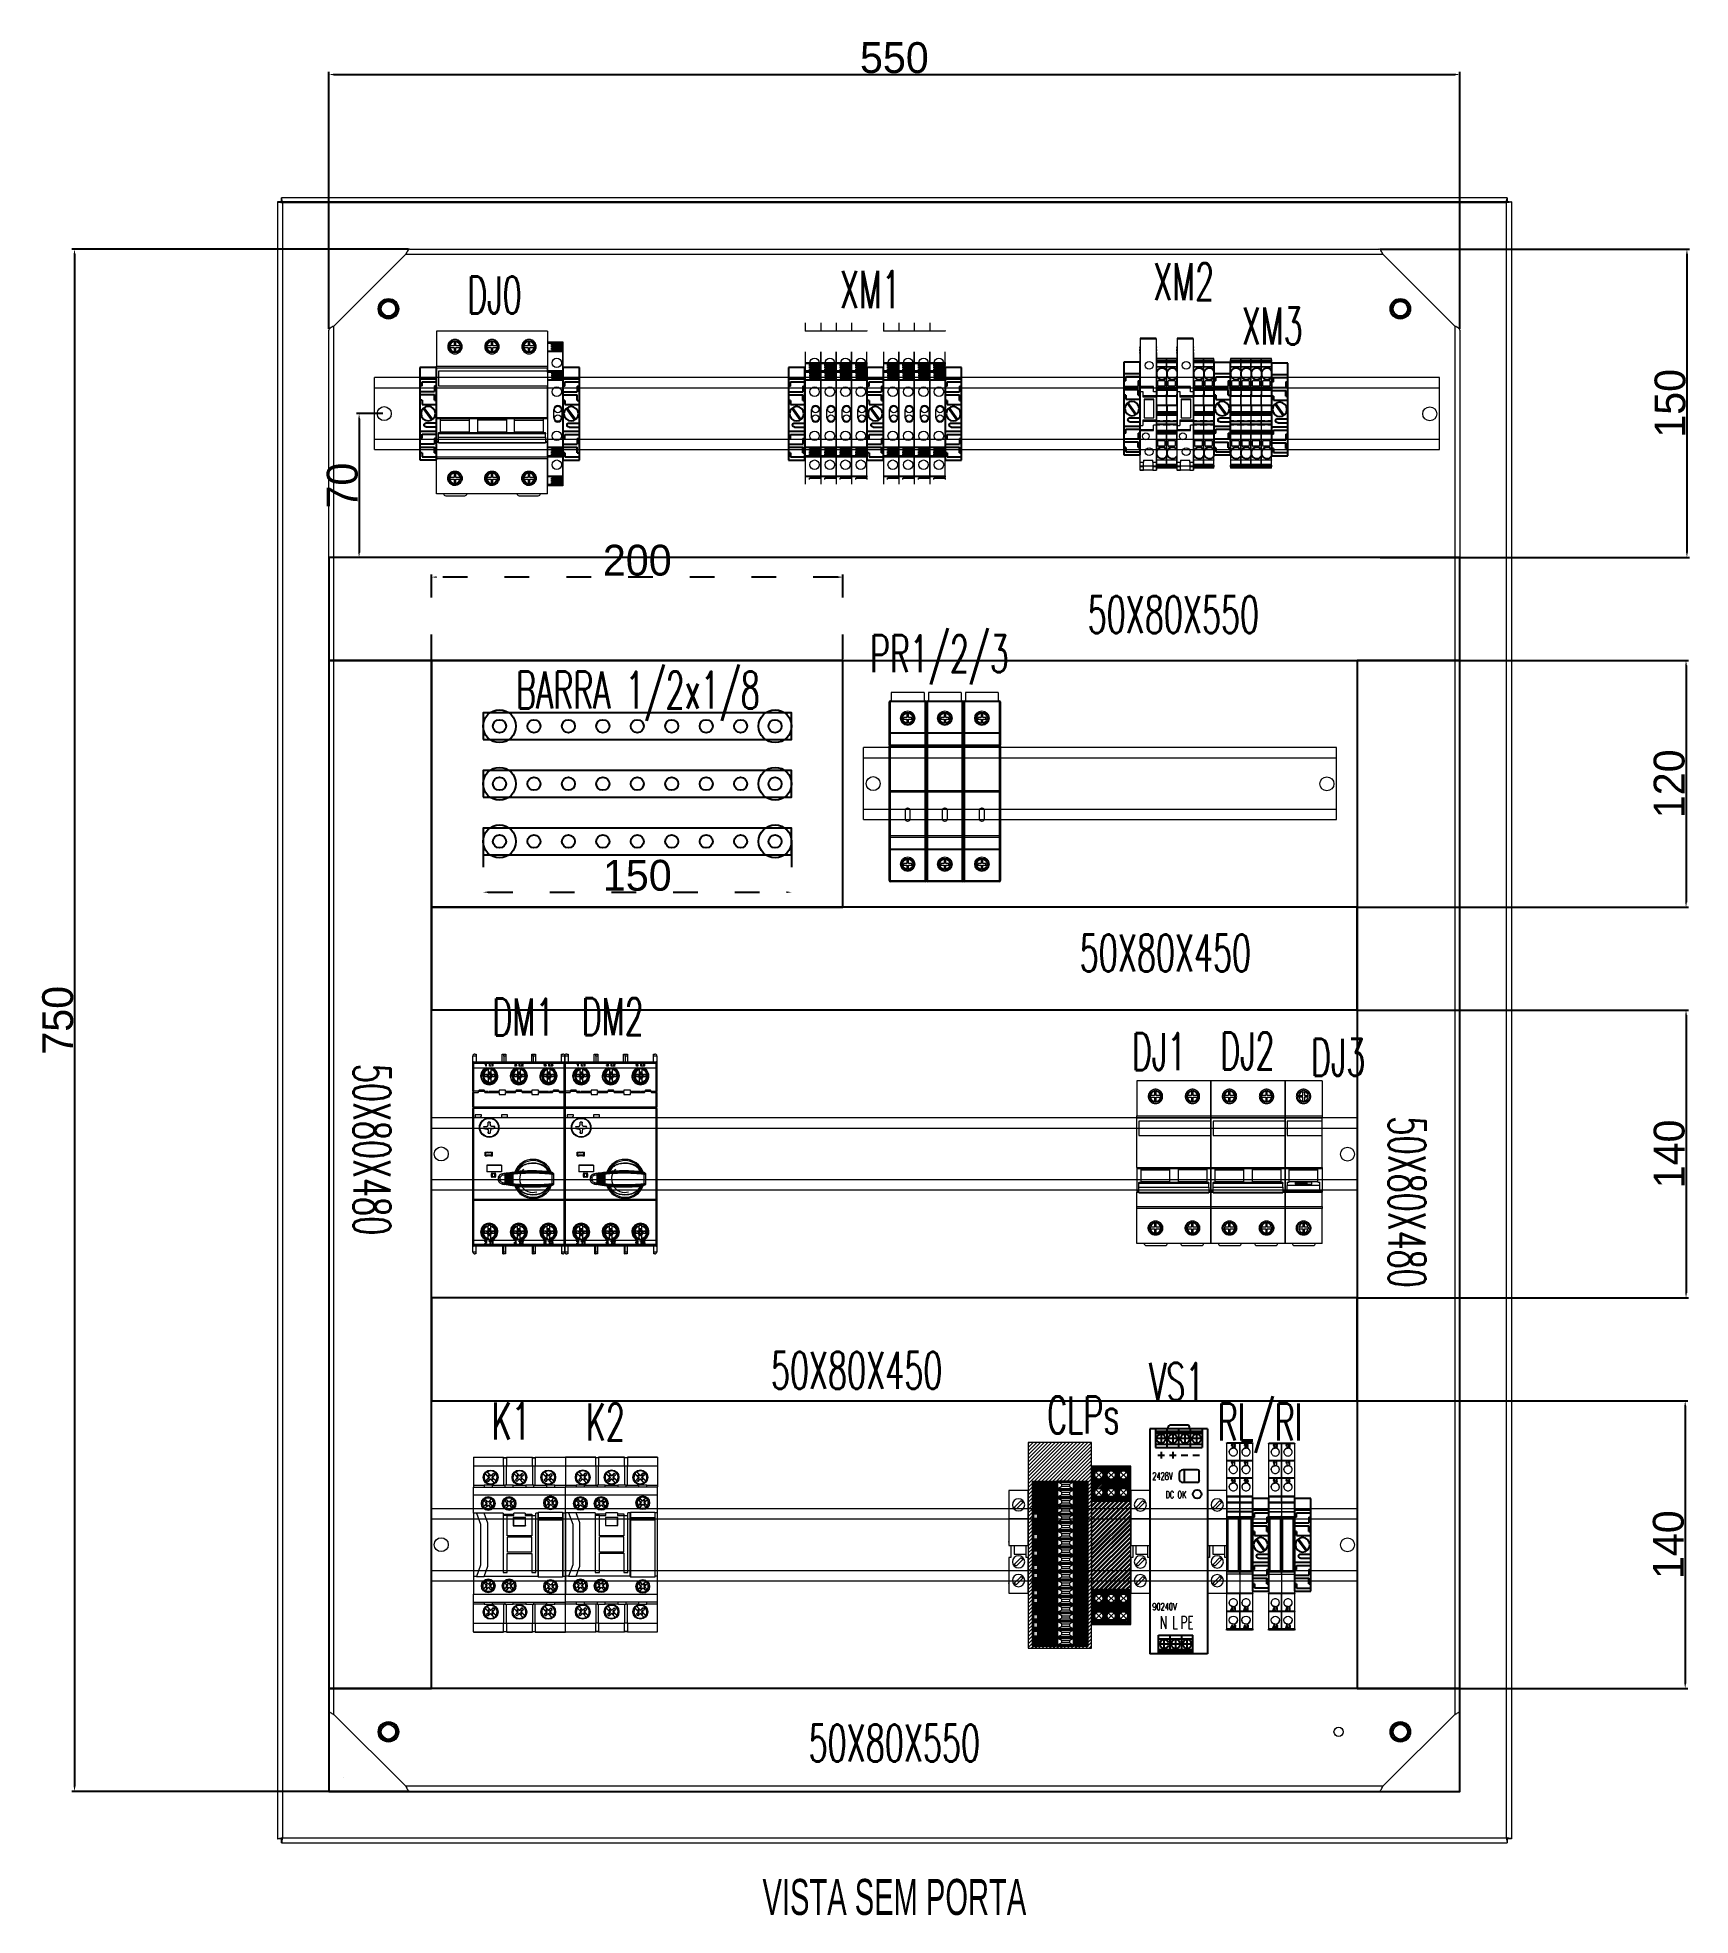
# Model space of a CAD drawing. Header units: inches. Extents: x -3 to 3194, y -983 to 1262.
# Drawn here: x -3 to 801, y 349 to 1262 of the extents above; entities that cross this region are included whole.
import ezdxf
from ezdxf.enums import TextEntityAlignment as Align

# ---------------------------------------------------------------- set-up
doc = ezdxf.new("R2010")
doc.units = ezdxf.units.IN
doc.header["$MEASUREMENT"] = 0
doc.linetypes.add('ACAD_ISO03W100', pattern=[30, 12, -18])
doc.linetypes.add('DOT', pattern=[0.559474, 0, -0.279737, 0, -0.279737])
doc.layers.add('02', color=7, linetype='Continuous')
doc.layers.add('Componentes', color=7, linetype='Continuous')
doc.layers.add('AUTOCONNECTING', color=1, linetype='Continuous', lineweight=13)
doc.layers.add('T_Din Rail', color=1, linetype='Continuous', lineweight=0)
doc.styles.add('ROMANS', font='romans')
doc.styles.add('SLDTEXTSTYLE2', font='TXT', dxfattribs={"width": 0.605})
doc.dimstyles.new('ISO-25', dxfattribs={"dimtxt": 15, "dimasz": 2.5, "dimexe": 1.25, "dimexo": 0.625, "dimtad": 1, "dimtxsty": 'Standard', "dimcen": 2.5, "dimclrd": 4, "dimclre": 4, "dimclrt": 4, "dimadec": 0, "dimazin": 0, "dimtfac": 1, "dimtmove": 0, "dimatfit": 3, "dimfxl": 1, "dimtfillclr": 4, "dimarcsym": 0})

msp = doc.modelspace()

# ---------------------------------------------------------------- texts
at = {"lineweight": 5, "style": 'ROMANS', "width": 0.6}
for s, p in [('XM2', (554.417, 1142.941, -46.028)), ('DJ0', (219.284, 1136.488, -46.028)), ('XM1', (402.065, 1139.2, -46.028)), ('XM3', (597.489, 1121.389, -46.028)), ('50X80X550', (549.4, 981.127, -46.028)), ('PR1/2/3', (435.616, 962.046, -46.028)), ('BARRA 1/2x1/8', (289.079, 944.38, -46.028)), ('50X80X450', (545.54, 816.591, -46.028)), ('DM2', (276.814, 785.67, -92.055)), ('DM1', (233.386, 785.395, -92.055)), ('DJ1', (542.481, 768.63, -46.028)), ('DJ2', (585.396, 768.942, -46.028)), ('DJ3', (629.565, 765.797, -46.028)), ('50X80X450', (395.397, 613.557, -46.028)), ('VS1', (551.055, 608.189, -46.028)), ('K1', (227.36, 588.996)), ('K2', (273.222, 588.45)), ('CLPs', (505.627, 591.937, -92.055)), ('RL/RI', (591.484, 588.55, -46.028)), ('50X80X550', (413.721, 432.342, -46.028))]:
    msp.add_text(s, height=18, dxfattribs=at).set_placement(p, align=Align.MIDDLE_CENTER)
for p in [(159.676, 720.994, -46.028), (663.051, 695.409, -46.028)]:
    msp.add_text('50X80X480', height=18, rotation=270, dxfattribs=at).set_placement(p, align=Align.MIDDLE_CENTER)
at = {"color": 7, "linetype": 'Continuous', "lineweight": 0, "insert": (413.742, 366.298), "char_height": 17.5, "attachment_point": 2, "style": 'SLDTEXTSTYLE2'}
msp.add_mtext('VISTA SEM PORTA', dxfattribs=at)

# ---------------------------------------------------------------- blocks, each defined once
blk = doc.blocks.new('Poste')
at = {"layer": '02'}
for p, q in [((0, 0), (0.8, 0)), ((0, -4.5), (0, 0)), ((0.8, 0), (0.8, -4.5)), ((0.1, -0.35), (0, -0.35)), ((0, -0.625), (0.7, -0.625)), ((0, -0.775), (0.7, -0.775)), ((0.1, -0.35), (0.1, -0.15)), ((0.1, -0.15), (0.8, -0.15)), ((0.7, -0.35), (0.8, -0.35)), ((0.7, -0.35), (0.7, -0.625)), ((0.7, -1.05), (0.7, -0.775)), ((0.1, -1.05), (0, -1.05)), ((0, -1.4), (0.8, -1.4)), ((0.1, -1.05), (0.1, -1.25)), ((0.1, -1.25), (0.8, -1.25)), ((0.3, -1.6), (0.8, -1.6)), ((0.3, -1.8), (0.8, -1.8)), ((0.7, -1.05), (0.8, -1.05)), ((0.1, -2.7), (0.8, -2.7)), ((0.1, -2.9), (0.1, -2.7)), ((0.567, -1.942), (0.158, -2.503)), ((0.606, -1.967), (0.194, -2.533)), ((0.1, -2.9), (0, -2.9)), ((0, -3.175), (0.7, -3.175)), ((0, -3.325), (0.7, -3.325)), ((0.1, -3.6), (0, -3.6)), ((0.1, -3.6), (0.1, -3.8)), ((0.7, -2.9), (0.7, -3.175)), ((0.7, -2.9), (0.8, -2.9)), ((0.7, -3.6), (0.7, -3.325)), ((0.7, -3.6), (0.8, -3.6)), ((0, -3.95), (0.8, -3.95)), ((0.8, -4.5), (0, -4.5)), ((0.1, -3.8), (0.8, -3.8))]:
    blk.add_line(p, q, dxfattribs=at)
blk.add_circle((0.4, -2.25), 0.35, dxfattribs=at)
blk.add_arc((0.3, -1.7), 0.1, 90, 270, dxfattribs=at)
blk = doc.blocks.new('BORNE_PORTA_FUSIVEL')
at = {"color": 7, "linetype": 'Continuous', "lineweight": 15}
for p, q in [((7.85, 64.18), (0.15, 64.18)), ((0.15, 64.18), (0.15, 63.88)), ((7.85, 63.88), (7.85, 64.18)), ((0.15, 60), (0, 60)), ((0, 60), (0, 59.96)), ((0, 59.67), (0, 59.96)), ((0.15, 59.67), (0, 59.67)), ((0, 59.67), (0, 58.66)), ((0.15, 58.66), (0, 58.66)), ((0, 58.02), (0, 58.66)), ((0.15, 58.02), (0, 58.02)), ((0, 58.02), (0, 57.17)), ((0, 57.17), (0.15, 57.17)), ((0, 56.92), (0, 57.17)), ((0, 56.92), (0, 56.66)), ((0, 56.66), (0, 4.03)), ((0.15, 63.88), (7.85, 63.88)), ((0.15, 63.88), (0.15, 40.7)), ((7.85, 63.88), (7.85, 38.08)), ((8, 60), (7.85, 60)), ((8, 59.67), (7.85, 59.67)), ((8, 58.66), (7.85, 58.66)), ((8, 58.02), (7.85, 58.02)), ((7.85, 57.17), (8, 57.17)), ((8, 60), (8, 59.96)), ((8, 59.96), (8, 59.67)), ((8, 58.66), (8, 59.67)), ((8, 58.66), (8, 58.02)), ((8, 57.17), (8, 58.02)), ((8, 57.17), (8, 56.92)), ((8, 56.92), (8, 56.66)), ((8, 56.66), (8, 45.69)), ((8, 45.69), (8, 45.19)), ((6.65, 40.7), (0.15, 40.7)), ((0.15, 40.35), (0.15, 40.7)), ((0.15, 40.35), (6.65, 40.35)), ((0.15, 40.3), (0.15, 40.35)), ((0.15, 40.3), (6.65, 40.3)), ((0.15, 40.3), (0.15, 38.32)), ((0.15, 38.32), (1.35, 38.32)), ((0.15, 38.32), (0.15, 21.68)), ((1.35, 38.32), (1.35, 35.7)), ((6.65, 38.08), (6.65, 40.7)), ((7.85, 38.08), (6.65, 38.08)), ((7.85, 45.19), (8, 45.19)), ((7.85, 38.08), (7.85, 36.1)), ((8, 45.19), (8, 14.45)), ((7.85, 36.1), (1.35, 36.1)), ((1.35, 36.05), (7.85, 36.05)), ((1.35, 35.7), (7.85, 35.7)), ((6.8, 34.5), (2, 34.5)), ((2, 34.5), (2, 25.5)), ((2, 34.46), (6.8, 34.46)), ((6.8, 25.5), (6.8, 34.5)), ((7.85, 36.1), (7.85, 36.05)), ((7.85, 36.05), (7.85, 35.7)), ((7.85, 35.7), (7.85, 24.3)), ((0.15, 21.68), (1.35, 21.68)), ((0.15, 21.68), (0.15, 19.7)), ((4.94, 19.7), (0.15, 19.7)), ((0.15, 19.65), (0.15, 19.7)), ((0.15, 19.65), (6.65, 19.65)), ((0.15, 19.65), (0.15, 19.3)), ((0.15, 19.3), (6.65, 19.3)), ((0.15, 3.98), (0.15, 19.3)), ((7.85, 24.3), (1.35, 24.3)), ((1.35, 24.3), (1.35, 21.68)), ((7.85, 23.95), (1.35, 23.95)), ((1.35, 23.9), (7.85, 23.9)), ((2, 25.5), (6.8, 25.5)), ((6.65, 19.7), (4.94, 19.7)), ((4.94, 19.7), (4.94, 19.65)), ((7.85, 21.92), (6.65, 21.92)), ((6.65, 19.3), (6.65, 21.92)), ((7.85, 24.3), (7.85, 23.95)), ((7.85, 23.95), (7.85, 23.9)), ((7.85, 23.9), (7.85, 21.92)), ((7.85, 21.92), (7.85, 3.98)), ((7.85, 14.45), (8, 14.45)), ((8, 14.45), (8, 4.03)), ((0, 4.03), (0.15, 4.03)), ((0, 4.03), (0, 2.98)), ((0.15, 2.98), (0, 2.98)), ((0, 2.98), (0, 0.98)), ((0, 0.98), (0.15, 0.98)), ((0, 0.98), (0, 0)), ((1.7, 0), (0, 0)), ((0.15, 3.98), (1.7, 3.98)), ((0.15, 1.97), (0.15, 3.98)), ((1.7, 1.97), (0.15, 1.97)), ((0.15, 1.97), (0.15, 1.85)), ((0.15, 1.85), (1.7, 1.85)), ((0.15, 0.03), (0.15, 1.85)), ((0.15, 0.03), (1.7, 0.03)), ((1.7, 4.93), (6.3, 4.93)), ((1.7, 4.93), (1.7, 3.98)), ((1.7, 1.97), (1.7, 3.98)), ((6.3, 2), (1.7, 2)), ((1.7, 1.85), (1.7, 1.97)), ((1.7, 0.03), (1.7, 1.85)), ((1.7, 0), (1.7, 0.03)), ((6.3, 0), (1.7, 0)), ((6.3, 3.98), (6.3, 4.93)), ((6.3, 3.98), (7.85, 3.98)), ((6.3, 3.98), (6.3, 1.97)), ((7.85, 1.97), (6.3, 1.97)), ((6.3, 1.97), (6.3, 1.85)), ((6.3, 1.85), (7.85, 1.85)), ((6.3, 1.85), (6.3, 0.03)), ((6.3, 0.03), (7.85, 0.03)), ((6.3, 0), (6.3, 0.03)), ((6.3, 0), (8, 0)), ((8, 4.03), (7.85, 4.03)), ((7.85, 3.98), (7.85, 1.97)), ((8, 2.98), (7.85, 2.98)), ((7.85, 1.85), (7.85, 1.97)), ((7.85, 1.85), (7.85, 0.03)), ((7.85, 0.98), (8, 0.98)), ((8, 4.03), (8, 2.98)), ((8, 0.98), (8, 2.98)), ((8, 0.98), (8, 0))]:
    blk.add_line(p, q, dxfattribs=at)
at = {"color": 8, "linetype": 'Continuous', "lineweight": 15}
for p, q in [((0, 59.96), (0.15, 59.96)), ((0.15, 56.92), (0, 56.92)), ((0, 56.66), (0.15, 56.66)), ((7.85, 59.96), (8, 59.96)), ((8, 56.92), (7.85, 56.92)), ((7.85, 56.66), (8, 56.66)), ((8, 45.69), (7.85, 45.69))]:
    blk.add_line(p, q, dxfattribs=at)
at = {"color": 7, "linetype": 'Continuous', "lineweight": 15}
for centre, radius in [((4.5, 51), 1.88), ((2.9, 16.5), 1.65), ((4.5, 9), 1.88)]:
    blk.add_circle(centre, radius, dxfattribs=at)
blk = doc.blocks.new('BORNE_PI_2')
at = {"color": 7, "linetype": 'Continuous', "lineweight": 15}
for p, q in [((5, 53.3), (0, 53.3)), ((0, 53.3), (0, 52.71)), ((0, 52.71), (5, 52.71)), ((0, 51.84), (0, 52.71)), ((5, 51.84), (0, 51.84)), ((0, 51.84), (0, 51.31)), ((5, 51.31), (0, 51.31)), ((0, 51.31), (0, 49.32)), ((0, 49.32), (5, 49.32)), ((5, 49.3), (0, 49.3)), ((0, 49.3), (0, 39.32)), ((0.1, 44.91), (0.1, 46.88)), ((0.4, 46.83), (0.1, 46.88)), ((0.4, 44.96), (0.4, 46.83)), ((5, 52.71), (5, 53.3)), ((5, 52.71), (5, 51.84)), ((5, 51.31), (5, 51.84)), ((5, 49.32), (5, 51.31)), ((5, 49.32), (5, 49.3)), ((5, 47.75), (5, 49.3)), ((5, 47.23), (5, 44.56)), ((0, 39.32), (5, 39.32)), ((0, 39.32), (0, 39.02)), ((0, 39.02), (5, 39.02)), ((0, 38.42), (5, 38.42)), ((0, 38.34), (5, 38.34)), ((0, 37.98), (5, 37.98)), ((0, 37.96), (0, 35.51)), ((0.1, 44.91), (0.4, 44.96)), ((0.35, 35.51), (0.35, 37.98)), ((0.7, 39.94), (0.7, 42.33)), ((1, 42.63), (3.9, 42.63)), ((1, 39.84), (1, 39.63)), ((3.9, 39.84), (1, 39.84)), ((3.9, 39.63), (1, 39.63)), ((3.9, 39.63), (3.9, 39.84)), ((4.2, 42.33), (4.2, 39.94)), ((5, 39.32), (5, 44.04)), ((5, 43.05), (5, 43.05)), ((5, 39.32), (5, 39.02)), ((5, 37.96), (5, 36.08)), ((0.35, 35.51), (0, 35.51)), ((0, 35.51), (0, 35.31)), ((0, 35.31), (5, 35.31)), ((0, 34.96), (0, 35.31)), ((5, 34.96), (0, 34.96)), ((0, 34.96), (5, 34.96)), ((0, 34.93), (0, 30.63)), ((5, 30.61), (0, 30.61)), ((0, 30.6), (5, 30.6)), ((0, 30.26), (0, 30.6)), ((5, 30.26), (0, 30.26)), ((0, 30.26), (0, 30.06)), ((0, 30.06), (0.35, 30.06)), ((0, 30.06), (0, 27.61)), ((0, 27.58), (5, 27.58)), ((0.35, 27.58), (0.35, 30.06)), ((5, 35.31), (5, 36.08)), ((5, 35.31), (5, 34.96)), ((5, 30.63), (5, 34.93)), ((5, 30.6), (5, 30.26)), ((5, 30.26), (5, 27.68)), ((5, 27.58), (5, 27.68)), ((0, 27.23), (5, 27.23)), ((5, 27.16), (0, 27.16)), ((0, 27.16), (0, 26.65)), ((0, 26.65), (5, 26.65)), ((5, 26.39), (0, 26.39)), ((0, 26.39), (0, 26.38)), ((5, 26.38), (0, 26.38)), ((1.75, 25.89), (0, 25.89)), ((0, 25.89), (0, 25.62)), ((1.75, 25.62), (0, 25.62)), ((1.75, 25.6), (0, 25.6)), ((0, 25.6), (0, 23)), ((1.75, 23), (0, 23)), ((0, 23), (0, 22.7)), ((0, 22.7), (1.75, 22.7)), ((0, 21.4), (0, 22.7)), ((1.75, 21.4), (0, 21.4)), ((0, 21.4), (0, 21.1)), ((0, 21.1), (1.75, 21.1)), ((0, 21.1), (0, 18.5)), ((0, 18.5), (1.75, 18.5)), ((0, 18.48), (1.75, 18.48)), ((0, 18.48), (0, 18.21)), ((1.75, 25.9), (3.25, 25.9)), ((1.75, 25.62), (1.75, 25.89)), ((3.25, 25.6), (1.75, 25.6)), ((1.75, 22.7), (1.75, 23)), ((3.25, 22.9), (1.75, 22.9)), ((1.75, 22.73), (3.25, 22.73)), ((1.75, 22.7), (3.25, 22.7)), ((1.75, 21.4), (3.25, 21.4)), ((1.75, 21.1), (1.75, 21.4)), ((3.25, 21.37), (1.75, 21.37)), ((1.75, 21.2), (3.25, 21.2)), ((1.75, 18.5), (3.25, 18.5)), ((1.75, 18.21), (1.75, 18.48)), ((5, 25.89), (3.25, 25.89)), ((3.25, 25.89), (3.25, 25.62)), ((5, 25.62), (3.25, 25.62)), ((5, 25.6), (3.25, 25.6)), ((5, 23), (3.25, 23)), ((3.25, 22.7), (5, 22.7)), ((5, 21.4), (3.25, 21.4)), ((3.25, 21.1), (5, 21.1)), ((3.25, 18.5), (5, 18.5)), ((3.25, 18.48), (5, 18.48)), ((3.25, 18.48), (3.25, 18.21)), ((5, 26.65), (5, 27.16)), ((5, 26.38), (5, 26.39)), ((5, 25.62), (5, 25.89)), ((5, 25.6), (5, 23)), ((5, 22.7), (5, 21.4)), ((5, 21.1), (5, 18.5)), ((5, 18.21), (5, 18.48)), ((0, 18.21), (1.75, 18.21)), ((0, 17.72), (5, 17.72)), ((0, 17.72), (0, 17.38)), ((5, 17.38), (0, 17.38)), ((5, 16.89), (0, 16.89)), ((0, 16.89), (0, 16.62)), ((5, 16.62), (0, 16.62)), ((0, 16.62), (0, 4)), ((0.7, 10.97), (0.7, 13.36)), ((1, 13.67), (1, 13.46)), ((1, 13.67), (3.9, 13.67)), ((1, 13.46), (3.9, 13.46)), ((3.9, 10.67), (1, 10.67)), ((3.25, 18.2), (1.75, 18.2)), ((3.25, 18.21), (5, 18.21)), ((3.9, 13.46), (3.9, 13.67)), ((4.2, 13.36), (4.2, 10.97)), ((5, 17.38), (5, 17.72)), ((5, 16.62), (5, 16.89)), ((5, 9.26), (5, 16.62)), ((0, 4), (5, 4)), ((0, 4), (0, 3.98)), ((5, 3.98), (0, 3.98)), ((0, 3.98), (0, 1.99)), ((0, 1.99), (5, 1.99)), ((0, 1.99), (0, 1.46)), ((0, 1.46), (5, 1.46)), ((0, 0.59), (0, 1.43)), ((5, 0.59), (0, 0.59)), ((0, 0.59), (0, 0)), ((5, 0), (0, 0)), ((0.1, 6.42), (0.1, 8.39)), ((0.4, 6.47), (0.4, 8.34)), ((5, 8.74), (5, 6.07)), ((5, 4), (5, 5.55)), ((5, 4), (5, 3.98)), ((5, 1.99), (5, 3.98)), ((5, 1.46), (5, 1.99)), ((5, 1.46), (5, 0.59)), ((5, 0), (5, 0.59))]:
    blk.add_line(p, q, dxfattribs=at)
for centre, radius, start, end in [((2.8, 45.9), 2.87, 40.0736, 159.90602), ((2.8, 45.9), 2.57, 31.30991, 158.7549), ((2.8, 45.9), 2.87, 200.09398, 319.92643), ((2.8, 45.9), 2.57, 201.2451, 328.69009), ((1, 42.33), 0.3, 90, 180), ((3.9, 42.33), 0.3, 0, 90), ((2.8, 7.4), 2.87, 40.0736, 159.90602), ((2.8, 7.4), 2.58, 31.30991, 158.7549), ((1, 10.97), 0.3, 180, 270), ((3.9, 10.97), 0.3, 270, 0), ((2.8, 7.4), 2.87, 200.09398, 319.92643), ((2.8, 7.4), 2.58, 201.2451, 328.69009)]:
    blk.add_arc(centre, radius, start, end, dxfattribs=at)
for centre, major_axis, start_param, end_param in [((1, 39.94), (0, -0.307), 4.712389, 6.283185), ((3.9, 39.94), (0, 0.307), 3.141593, 4.712389), ((1, 13.36), (0, -0.307), 3.141593, 4.712389), ((3.9, 13.36), (0, 0.307), 4.712389, 6.283185), ((3.9, 13.15), (0, 0.307), 4.712389, 6.283185)]:
    blk.add_ellipse(centre, major_axis=major_axis, ratio=0.97874, start_param=start_param, end_param=end_param, dxfattribs=at)
for points in [[(0, 49.3), (0, 49.31), (0, 49.31), (0, 49.32)], [(5, 47.75), (5, 47.58), (5, 47.41), (5, 47.23)], [(0, 38.34), (0, 38.37), (0, 38.39), (0, 38.42)], [(5, 44.56), (5, 44.38), (5, 44.21), (5, 44.04)], [(5, 38.42), (5, 38.39), (5, 38.37), (5, 38.34)], [(0, 34.96), (0, 34.96), (0, 34.96), (0, 34.96)], [(0, 30.6), (0, 30.6), (0, 30.61), (0, 30.61)], [(5, 34.96), (5, 34.96), (5, 34.96), (5, 34.96)], [(5, 30.61), (5, 30.61), (5, 30.6), (5, 30.6)], [(0, 27.16), (0, 27.18), (0, 27.2), (0, 27.23)], [(1.75, 25.9), (1.75, 25.9), (1.75, 25.9), (1.75, 25.89)], [(3.25, 25.89), (3.25, 25.9), (3.25, 25.9), (3.25, 25.9)], [(5, 27.23), (5, 27.2), (5, 27.18), (5, 27.16)], [(1.75, 18.21), (1.75, 18.2), (1.75, 18.2), (1.75, 18.2)], [(3.25, 18.2), (3.25, 18.2), (3.25, 18.2), (3.25, 18.21)], [(5, 9.26), (5, 9.09), (5, 8.92), (5, 8.74)], [(0.4, 8.34), (0.3, 8.36), (0.2, 8.37), (0.1, 8.39)], [(0.1, 6.42), (0.2, 6.43), (0.3, 6.45), (0.4, 6.47)], [(5, 6.07), (5, 5.89), (5, 5.72), (5, 5.55)]]:
    blk.add_open_spline(points, degree=3, dxfattribs=at)
for points, knots in [([(0, 38.42), (0, 38.57), (0, 38.7), (0, 38.91), (0, 38.98), (0, 39.02)], [0, 0, 0, 0, 0.5, 0.5, 1, 1, 1, 1]), ([(0, 37.98), (0, 37.98), (0, 38.03), (0, 38.16), (0, 38.25), (0, 38.34)], [0, 0, 0, 0, 0.5, 0.5, 1, 1, 1, 1]), ([(0.7, 40.15), (0.7, 40.13), (0.7, 40.09), (0.72, 40.03), (0.75, 39.98), (0.79, 39.93), (0.83, 39.89), (0.89, 39.86), (0.94, 39.84), (0.98, 39.84), (1, 39.84)], [0, 0, 0, 0, 0.129272, 0.253104, 0.376271, 0.50362, 0.631808, 0.76245, 0.879281, 1, 1, 1, 1]), ([(3.9, 39.84), (3.92, 39.84), (3.96, 39.84), (4.02, 39.86), (4.07, 39.89), (4.11, 39.93), (4.15, 39.98), (4.18, 40.03), (4.2, 40.09), (4.2, 40.13), (4.2, 40.15)], [0, 0, 0, 0, 0.126573, 0.248202, 0.36992, 0.496748, 0.625481, 0.757745, 0.876709, 1, 1, 1, 1]), ([(5, 39.02), (5, 38.98), (5, 38.91), (5, 38.7), (5, 38.57), (5, 38.42)], [0, 0, 0, 0, 0.5, 0.5, 1, 1, 1, 1]), ([(5, 38.34), (5, 38.25), (5, 38.16), (5, 38.03), (5, 37.98), (5, 37.98)], [0, 0, 0, 0, 0.5, 0.5, 1, 1, 1, 1]), ([(0, 27.23), (0, 27.31), (0, 27.41), (0, 27.54), (0, 27.58), (0, 27.58)], [0, 0, 0, 0, 0.5, 0.5, 1, 1, 1, 1]), ([(5, 27.58), (5, 27.58), (5, 27.54), (5, 27.41), (5, 27.31), (5, 27.23)], [0, 0, 0, 0, 0.5, 0.5, 1, 1, 1, 1]), ([(0, 26.65), (0, 26.62), (0, 26.56), (0, 26.48), (0, 26.42), (0, 26.39)], [0, 0, 0, 0, 0.333729, 0.666271, 1, 1, 1, 1]), ([(0, 25.89), (0, 25.92), (0, 25.99), (0, 26.16), (0, 26.27), (0, 26.38)], [0, 0, 0, 0, 0.5, 0.5, 1, 1, 1, 1]), ([(3.25, 22.7), (3.25, 22.78), (3.25, 22.86), (3.25, 22.97), (3.25, 23), (3.25, 23)], [0, 0, 0, 0, 0.5, 0.5, 1, 1, 1, 1]), ([(3.25, 21.1), (3.25, 21.1), (3.25, 21.13), (3.25, 21.24), (3.25, 21.32), (3.25, 21.4)], [0, 0, 0, 0, 0.5, 0.5, 1, 1, 1, 1]), ([(5, 26.65), (5, 26.62), (5, 26.56), (5, 26.48), (5, 26.42), (5, 26.39)], [0, 0, 0, 0, 0.333729, 0.666271, 1, 1, 1, 1]), ([(5, 26.38), (5, 26.27), (5, 26.16), (5, 25.99), (5, 25.92), (5, 25.89)], [0, 0, 0, 0, 0.5, 0.5, 1, 1, 1, 1]), ([(5, 23), (5, 23), (5, 22.97), (5, 22.86), (5, 22.78), (5, 22.7)], [0, 0, 0, 0, 0.5, 0.5, 1, 1, 1, 1]), ([(5, 21.4), (5, 21.32), (5, 21.24), (5, 21.13), (5, 21.1), (5, 21.1)], [0, 0, 0, 0, 0.5, 0.5, 1, 1, 1, 1]), ([(0, 17.72), (0, 17.83), (0, 17.94), (0, 18.11), (0, 18.18), (0, 18.21)], [0, 0, 0, 0, 0.5, 0.5, 1, 1, 1, 1]), ([(0, 16.89), (0, 16.92), (0, 16.99), (0, 17.16), (0, 17.27), (0, 17.38)], [0, 0, 0, 0, 0.5, 0.5, 1, 1, 1, 1]), ([(1, 13.46), (0.98, 13.46), (0.94, 13.46), (0.88, 13.44), (0.83, 13.41), (0.79, 13.37), (0.75, 13.32), (0.72, 13.27), (0.7, 13.21), (0.7, 13.17), (0.7, 13.15)], [0, 0, 0, 0, 0.126573, 0.248202, 0.36992, 0.496748, 0.625481, 0.757745, 0.876709, 1, 1, 1, 1]), ([(5, 18.21), (5, 18.18), (5, 18.11), (5, 17.94), (5, 17.83), (5, 17.72)], [0, 0, 0, 0, 0.5, 0.5, 1, 1, 1, 1]), ([(5, 17.38), (5, 17.27), (5, 17.16), (5, 16.99), (5, 16.92), (5, 16.89)], [0, 0, 0, 0, 0.5, 0.5, 1, 1, 1, 1])]:
    blk.add_open_spline(points, degree=3, knots=knots, dxfattribs=at)
blk = doc.blocks.new('BORNE_PI_TERRA_2')
at = {"color": 116, "linetype": 'Continuous', "lineweight": 15, "true_color": 0x136734}
for p, q in [((5, 53.3), (0, 53.3)), ((0, 53.3), (0, 52.71)), ((0, 52.71), (5, 52.71)), ((0, 51.84), (0, 52.71)), ((5, 51.84), (0, 51.84)), ((0, 51.84), (0, 51.31)), ((5, 51.31), (0, 51.31)), ((0, 51.31), (0, 49.32)), ((0, 49.32), (5, 49.32)), ((5, 49.3), (0, 49.3)), ((0, 49.3), (0, 39.32)), ((0.1, 44.91), (0.1, 46.88)), ((0.4, 46.83), (0.1, 46.88)), ((0.4, 44.96), (0.4, 46.83)), ((5, 52.71), (5, 53.3)), ((5, 52.71), (5, 51.84)), ((5, 51.31), (5, 51.84)), ((5, 49.32), (5, 51.31)), ((5, 49.32), (5, 49.3)), ((5, 47.75), (5, 49.3)), ((5, 47.23), (5, 44.56)), ((0, 39.32), (5, 39.32)), ((0, 39.32), (0, 39.02)), ((0, 39.02), (5, 39.02)), ((0, 38.42), (5, 38.42)), ((0, 38.34), (5, 38.34)), ((0, 37.98), (5, 37.98)), ((0, 37.96), (0, 35.51)), ((0.1, 44.91), (0.4, 44.96)), ((0.35, 35.51), (0.35, 37.98)), ((0.7, 39.94), (0.7, 42.33)), ((1, 42.63), (3.9, 42.63)), ((1, 39.84), (1, 39.63)), ((3.9, 39.84), (1, 39.84)), ((3.9, 39.63), (1, 39.63)), ((3.9, 39.63), (3.9, 39.84)), ((4.2, 42.33), (4.2, 39.94)), ((5, 39.32), (5, 44.04)), ((5, 43.05), (5, 43.05)), ((5, 39.32), (5, 39.02)), ((5, 37.96), (5, 36.08)), ((0.35, 35.51), (0, 35.51)), ((0, 35.51), (0, 35.31)), ((0, 35.31), (5, 35.31)), ((0, 34.96), (0, 35.31)), ((5, 34.96), (0, 34.96)), ((0, 34.96), (5, 34.96)), ((0, 34.93), (0, 30.63)), ((5, 30.61), (0, 30.61)), ((0, 30.6), (5, 30.6)), ((0, 30.26), (0, 30.6)), ((5, 30.26), (0, 30.26)), ((0, 30.26), (0, 30.06)), ((0, 30.06), (0.35, 30.06)), ((0, 30.06), (0, 27.61)), ((0, 27.58), (5, 27.58)), ((0.35, 27.58), (0.35, 30.06)), ((5, 35.31), (5, 36.08)), ((5, 35.31), (5, 34.96)), ((5, 30.63), (5, 34.93)), ((5, 30.6), (5, 30.26)), ((5, 30.26), (5, 27.68)), ((5, 27.58), (5, 27.68)), ((0, 27.23), (5, 27.23)), ((5, 27.16), (0, 27.16)), ((0, 27.16), (0, 26.65)), ((0, 26.65), (5, 26.65)), ((5, 26.39), (0, 26.39)), ((0, 26.39), (0, 26.38)), ((5, 26.38), (0, 26.38)), ((1.75, 25.89), (0, 25.89)), ((0, 25.89), (0, 25.62)), ((1.75, 25.62), (0, 25.62)), ((1.75, 25.6), (0, 25.6)), ((0, 25.6), (0, 23)), ((1.75, 23), (0, 23)), ((0, 23), (0, 22.7)), ((0, 22.7), (1.75, 22.7)), ((0, 21.4), (0, 22.7)), ((1.75, 21.4), (0, 21.4)), ((0, 21.4), (0, 21.1)), ((0, 21.1), (1.75, 21.1)), ((0, 21.1), (0, 18.5)), ((0, 18.5), (1.75, 18.5)), ((0, 18.48), (1.75, 18.48)), ((0, 18.48), (0, 18.21)), ((1.75, 25.9), (3.25, 25.9)), ((1.75, 25.62), (1.75, 25.89)), ((3.25, 25.6), (1.75, 25.6)), ((1.75, 22.7), (1.75, 23)), ((3.25, 22.9), (1.75, 22.9)), ((1.75, 22.73), (3.25, 22.73)), ((1.75, 22.7), (3.25, 22.7)), ((1.75, 21.4), (3.25, 21.4)), ((1.75, 21.1), (1.75, 21.4)), ((3.25, 21.37), (1.75, 21.37)), ((1.75, 21.2), (3.25, 21.2)), ((1.75, 18.5), (3.25, 18.5)), ((1.75, 18.21), (1.75, 18.48)), ((5, 25.89), (3.25, 25.89)), ((3.25, 25.89), (3.25, 25.62)), ((5, 25.62), (3.25, 25.62)), ((5, 25.6), (3.25, 25.6)), ((5, 23), (3.25, 23)), ((3.25, 22.7), (5, 22.7)), ((5, 21.4), (3.25, 21.4)), ((3.25, 21.1), (5, 21.1)), ((3.25, 18.5), (5, 18.5)), ((3.25, 18.48), (5, 18.48)), ((3.25, 18.48), (3.25, 18.21)), ((5, 26.65), (5, 27.16)), ((5, 26.38), (5, 26.39)), ((5, 25.62), (5, 25.89)), ((5, 25.6), (5, 23)), ((5, 22.7), (5, 21.4)), ((5, 21.1), (5, 18.5)), ((5, 18.21), (5, 18.48)), ((0, 18.21), (1.75, 18.21)), ((0, 17.72), (5, 17.72)), ((0, 17.72), (0, 17.38)), ((5, 17.38), (0, 17.38)), ((5, 16.89), (0, 16.89)), ((0, 16.89), (0, 16.62)), ((5, 16.62), (0, 16.62)), ((0, 16.62), (0, 4)), ((0.7, 10.97), (0.7, 13.36)), ((1, 13.67), (1, 13.46)), ((1, 13.67), (3.9, 13.67)), ((1, 13.46), (3.9, 13.46)), ((3.9, 10.67), (1, 10.67)), ((3.25, 18.2), (1.75, 18.2)), ((3.25, 18.21), (5, 18.21)), ((3.9, 13.46), (3.9, 13.67)), ((4.2, 13.36), (4.2, 10.97)), ((5, 17.38), (5, 17.72)), ((5, 16.62), (5, 16.89)), ((5, 9.26), (5, 16.62)), ((0, 4), (5, 4)), ((0, 4), (0, 3.98)), ((5, 3.98), (0, 3.98)), ((0, 3.98), (0, 1.99)), ((0, 1.99), (5, 1.99)), ((0, 1.99), (0, 1.46)), ((0, 1.46), (5, 1.46)), ((0, 0.59), (0, 1.43)), ((5, 0.59), (0, 0.59)), ((0, 0.59), (0, 0)), ((5, 0), (0, 0)), ((0.1, 6.42), (0.1, 8.39)), ((0.4, 6.47), (0.4, 8.34)), ((5, 8.74), (5, 6.07)), ((5, 4), (5, 5.55)), ((5, 4), (5, 3.98)), ((5, 1.99), (5, 3.98)), ((5, 1.46), (5, 1.99)), ((5, 1.46), (5, 0.59)), ((5, 0), (5, 0.59))]:
    blk.add_line(p, q, dxfattribs=at)
for centre, radius, start, end in [((2.8, 45.9), 2.87, 40.0736, 159.90602), ((2.8, 45.9), 2.57, 31.30991, 158.7549), ((2.8, 45.9), 2.87, 200.09398, 319.92643), ((2.8, 45.9), 2.57, 201.2451, 328.69009), ((1, 42.33), 0.3, 90, 180), ((3.9, 42.33), 0.3, 0, 90), ((2.8, 7.4), 2.87, 40.0736, 159.90602), ((2.8, 7.4), 2.58, 31.30991, 158.7549), ((1, 10.97), 0.3, 180, 270), ((3.9, 10.97), 0.3, 270, 0), ((2.8, 7.4), 2.87, 200.09398, 319.92643), ((2.8, 7.4), 2.58, 201.2451, 328.69009)]:
    blk.add_arc(centre, radius, start, end, dxfattribs=at)
for centre, major_axis, start_param, end_param in [((1, 39.94), (0, -0.307), 4.712389, 6.283185), ((3.9, 39.94), (0, 0.307), 3.141593, 4.712389), ((1, 13.36), (0, -0.307), 3.141593, 4.712389), ((3.9, 13.36), (0, 0.307), 4.712389, 6.283185), ((3.9, 13.15), (0, 0.307), 4.712389, 6.283185)]:
    blk.add_ellipse(centre, major_axis=major_axis, ratio=0.97874, start_param=start_param, end_param=end_param, dxfattribs=at)
for points in [[(0, 49.3), (0, 49.31), (0, 49.31), (0, 49.32)], [(5, 47.75), (5, 47.58), (5, 47.41), (5, 47.23)], [(0, 38.34), (0, 38.37), (0, 38.39), (0, 38.42)], [(5, 44.56), (5, 44.38), (5, 44.21), (5, 44.04)], [(5, 38.42), (5, 38.39), (5, 38.37), (5, 38.34)], [(0, 34.96), (0, 34.96), (0, 34.96), (0, 34.96)], [(0, 30.6), (0, 30.6), (0, 30.61), (0, 30.61)], [(5, 34.96), (5, 34.96), (5, 34.96), (5, 34.96)], [(5, 30.61), (5, 30.61), (5, 30.6), (5, 30.6)], [(0, 27.16), (0, 27.18), (0, 27.2), (0, 27.23)], [(1.75, 25.9), (1.75, 25.9), (1.75, 25.9), (1.75, 25.89)], [(3.25, 25.89), (3.25, 25.9), (3.25, 25.9), (3.25, 25.9)], [(5, 27.23), (5, 27.2), (5, 27.18), (5, 27.16)], [(1.75, 18.21), (1.75, 18.2), (1.75, 18.2), (1.75, 18.2)], [(3.25, 18.2), (3.25, 18.2), (3.25, 18.2), (3.25, 18.21)], [(5, 9.26), (5, 9.09), (5, 8.92), (5, 8.74)], [(0.4, 8.34), (0.3, 8.36), (0.2, 8.37), (0.1, 8.39)], [(0.1, 6.42), (0.2, 6.43), (0.3, 6.45), (0.4, 6.47)], [(5, 6.07), (5, 5.89), (5, 5.72), (5, 5.55)]]:
    blk.add_open_spline(points, degree=3, dxfattribs=at)
for points, knots in [([(0, 38.42), (0, 38.57), (0, 38.7), (0, 38.91), (0, 38.98), (0, 39.02)], [0, 0, 0, 0, 0.5, 0.5, 1, 1, 1, 1]), ([(0, 37.98), (0, 37.98), (0, 38.03), (0, 38.16), (0, 38.25), (0, 38.34)], [0, 0, 0, 0, 0.5, 0.5, 1, 1, 1, 1]), ([(0.7, 40.15), (0.7, 40.13), (0.7, 40.09), (0.72, 40.03), (0.75, 39.98), (0.79, 39.93), (0.83, 39.89), (0.89, 39.86), (0.94, 39.84), (0.98, 39.84), (1, 39.84)], [0, 0, 0, 0, 0.129272, 0.253104, 0.376271, 0.50362, 0.631808, 0.76245, 0.879281, 1, 1, 1, 1]), ([(3.9, 39.84), (3.92, 39.84), (3.96, 39.84), (4.02, 39.86), (4.07, 39.89), (4.11, 39.93), (4.15, 39.98), (4.18, 40.03), (4.2, 40.09), (4.2, 40.13), (4.2, 40.15)], [0, 0, 0, 0, 0.126573, 0.248202, 0.36992, 0.496748, 0.625481, 0.757745, 0.876709, 1, 1, 1, 1]), ([(5, 39.02), (5, 38.98), (5, 38.91), (5, 38.7), (5, 38.57), (5, 38.42)], [0, 0, 0, 0, 0.5, 0.5, 1, 1, 1, 1]), ([(5, 38.34), (5, 38.25), (5, 38.16), (5, 38.03), (5, 37.98), (5, 37.98)], [0, 0, 0, 0, 0.5, 0.5, 1, 1, 1, 1]), ([(0, 27.23), (0, 27.31), (0, 27.41), (0, 27.54), (0, 27.58), (0, 27.58)], [0, 0, 0, 0, 0.5, 0.5, 1, 1, 1, 1]), ([(5, 27.58), (5, 27.58), (5, 27.54), (5, 27.41), (5, 27.31), (5, 27.23)], [0, 0, 0, 0, 0.5, 0.5, 1, 1, 1, 1]), ([(0, 26.65), (0, 26.62), (0, 26.56), (0, 26.48), (0, 26.42), (0, 26.39)], [0, 0, 0, 0, 0.333729, 0.666271, 1, 1, 1, 1]), ([(0, 25.89), (0, 25.92), (0, 25.99), (0, 26.16), (0, 26.27), (0, 26.38)], [0, 0, 0, 0, 0.5, 0.5, 1, 1, 1, 1]), ([(3.25, 22.7), (3.25, 22.78), (3.25, 22.86), (3.25, 22.97), (3.25, 23), (3.25, 23)], [0, 0, 0, 0, 0.5, 0.5, 1, 1, 1, 1]), ([(3.25, 21.1), (3.25, 21.1), (3.25, 21.13), (3.25, 21.24), (3.25, 21.32), (3.25, 21.4)], [0, 0, 0, 0, 0.5, 0.5, 1, 1, 1, 1]), ([(5, 26.65), (5, 26.62), (5, 26.56), (5, 26.48), (5, 26.42), (5, 26.39)], [0, 0, 0, 0, 0.333729, 0.666271, 1, 1, 1, 1]), ([(5, 26.38), (5, 26.27), (5, 26.16), (5, 25.99), (5, 25.92), (5, 25.89)], [0, 0, 0, 0, 0.5, 0.5, 1, 1, 1, 1]), ([(5, 23), (5, 23), (5, 22.97), (5, 22.86), (5, 22.78), (5, 22.7)], [0, 0, 0, 0, 0.5, 0.5, 1, 1, 1, 1]), ([(5, 21.4), (5, 21.32), (5, 21.24), (5, 21.13), (5, 21.1), (5, 21.1)], [0, 0, 0, 0, 0.5, 0.5, 1, 1, 1, 1]), ([(0, 17.72), (0, 17.83), (0, 17.94), (0, 18.11), (0, 18.18), (0, 18.21)], [0, 0, 0, 0, 0.5, 0.5, 1, 1, 1, 1]), ([(0, 16.89), (0, 16.92), (0, 16.99), (0, 17.16), (0, 17.27), (0, 17.38)], [0, 0, 0, 0, 0.5, 0.5, 1, 1, 1, 1]), ([(1, 13.46), (0.98, 13.46), (0.94, 13.46), (0.88, 13.44), (0.83, 13.41), (0.79, 13.37), (0.75, 13.32), (0.72, 13.27), (0.7, 13.21), (0.7, 13.17), (0.7, 13.15)], [0, 0, 0, 0, 0.126573, 0.248202, 0.36992, 0.496748, 0.625481, 0.757745, 0.876709, 1, 1, 1, 1]), ([(5, 18.21), (5, 18.18), (5, 18.11), (5, 17.94), (5, 17.83), (5, 17.72)], [0, 0, 0, 0, 0.5, 0.5, 1, 1, 1, 1]), ([(5, 17.38), (5, 17.27), (5, 17.16), (5, 16.99), (5, 16.92), (5, 16.89)], [0, 0, 0, 0, 0.5, 0.5, 1, 1, 1, 1])]:
    blk.add_open_spline(points, degree=3, knots=knots, dxfattribs=at)
blk = doc.blocks.new('FONTE DC')
for p, q in [((5735, 1534.8), (5735, 1535.8)), ((5746.5, 1534.8), (5746.5, 1535.8)), ((5733.6, 1529.5), (5728.8, 1529.5)), ((5731.2, 1531.9), (5731.2, 1527.1)), ((5731.2, 1522.4), (5731.2, 1518.7)), ((5739.9, 1529.5), (5735.1, 1529.5)), ((5737.5, 1531.9), (5737.5, 1527.1)), ((5737.5, 1522.4), (5737.5, 1518.7)), ((5746.4, 1529.5), (5741.7, 1529.5)), ((5744.1, 1531.9), (5744.1, 1527.1)), ((5752.8, 1529.5), (5748, 1529.5)), ((5750.4, 1531.9), (5750.4, 1527.1)), ((5729.4, 1520.6), (5733.1, 1520.6)), ((5735.7, 1520.6), (5739.4, 1520.6)), ((5742, 1520.6), (5745.7, 1520.6)), ((5750.9, 1512.6), (5743, 1512.6)), ((5743.6, 1512.6), (5743.6, 1505.9)), ((5748.3, 1520.6), (5752, 1520.6)), ((5741, 1510.7), (5741, 1507.8)), ((5743, 1505.9), (5750.9, 1505.9)), ((5751.8, 1506.8), (5751.8, 1511.7)), ((5732.9, 1416.1), (5732.9, 1420.9)), ((5736, 1423.3), (5736, 1413.3)), ((5739.1, 1416.1), (5739.1, 1420.9)), ((5742.2, 1423.3), (5742.2, 1413.3)), ((5745.3, 1416.1), (5745.3, 1420.9)), ((5735.3, 1418.5), (5730.5, 1418.5)), ((5741.5, 1418.5), (5736.7, 1418.5)), ((5747.7, 1418.5), (5742.9, 1418.5))]:
    blk.add_line(p, q)
for centre, radius, start, end in [((5736, 1535.8), 0.972, 90, 180), ((5745.6, 1535.8), 0.972, 0, 90), ((5743, 1510.7), 1.94, 90, 180), ((5750.9, 1511.7), 0.972, 0, 90), ((5743, 1507.8), 1.94, 180, 270), ((5750.9, 1506.8), 0.972, 270, 0)]:
    blk.add_arc(centre, radius, start, end)
at = {"layer": 'Componentes'}
for p, q in [((5756.3, 1534.8), (5725.2, 1534.8)), ((5745.6, 1536.7), (5736, 1536.7)), ((5756.3, 1413.3), (5725.2, 1413.3))]:
    blk.add_line(p, q, dxfattribs=at)
at = {"layer": 'Componentes', "color": 7}
for p, q in [((5725.2, 1534.8), (5725.2, 1413.3)), ((5756.3, 1534.8), (5756.3, 1413.3))]:
    blk.add_line(p, q, dxfattribs=at)
at = {"layer": 'Componentes', "color": 6}
for p, q in [((5728.1, 1534.8), (5728.1, 1524.7)), ((5728.1, 1533.5), (5753.4, 1533.5)), ((5728.1, 1532.4), (5753.4, 1532.4)), ((5734.5, 1524.7), (5734.5, 1534.8)), ((5740.8, 1524.7), (5740.8, 1534.8)), ((5747.1, 1524.7), (5747.1, 1534.8)), ((5753.4, 1534.8), (5753.4, 1524.7)), ((5728.1, 1526.6), (5753.4, 1526.6)), ((5728.1, 1524.7), (5753.4, 1524.7)), ((5729.8, 1413.3), (5729.8, 1423.3)), ((5729.8, 1423.3), (5748.4, 1423.3)), ((5729.8, 1421.4), (5748.4, 1421.4)), ((5748.4, 1413.3), (5748.4, 1423.3)), ((5729.8, 1415.6), (5748.4, 1415.6)), ((5729.8, 1414.5), (5748.4, 1414.5))]:
    blk.add_line(p, q, dxfattribs=at)
for centre in [(5731.2, 1529.5), (5737.5, 1529.5), (5744.1, 1529.5), (5750.4, 1529.5), (5750.7, 1499.5), (5732.9, 1418.5), (5739.1, 1418.5), (5745.3, 1418.5)]:
    blk.add_circle(centre, 2.39, dxfattribs=at)
at = {"layer": 'Componentes', "color": 7, "style": 'ROMANS', "width": 0.6}
for s, height, p in [('2428V', 3.89, (5726.5, 1507.3)), ('DC OK', 3.89, (5733.6, 1497.3)), ('90240V', 3.89, (5726.5, 1436.8)), ('N', 6.8, (5730.6, 1426.8)), ('L', 6.8, (5737.2, 1426.8)), ('PE', 6.8, (5741.8, 1426.8))]:
    blk.add_text(s, height=height, dxfattribs=at).set_placement(p)
blk = doc.blocks.new('e_UK')
at = {"color": 7, "lineweight": 5}
for p, q in [((0, 50.5), (9.5, 50.5)), ((0, 33), (0, 50.5)), ((6.68, 43.25), (3.7, 46.23)), ((9.5, 50.5), (9.5, 33)), ((5.8, 42.37), (2.82, 45.35)), ((6.68, 34.05), (3.7, 37.03)), ((1, 33), (0, 33)), ((1, 27), (1, 33)), ((2.5, 27), (2.5, 31.3)), ((2.5, 31.3), (8.5, 31.3)), ((5.8, 33.17), (2.82, 36.15)), ((9.5, 33), (8.5, 33)), ((8.5, 33), (8.5, 27)), ((0, 27), (9.5, 27)), ((0, 0), (0, 27)), ((9.5, 27), (9.5, 0)), ((0, 13.8), (9.5, 13.8)), ((9.5, 0), (0, 0)), ((5.8, 5.17), (2.82, 8.15)), ((6.68, 6.05), (3.7, 9.03))]:
    blk.add_line(p, q, dxfattribs=at)
for centre in [(4.75, 44.3), (4.75, 35.1), (4.75, 7.1)]:
    blk.add_circle(centre, 3, dxfattribs=at)
for centre, radius, start, end in [((4.75, 44.3), 2.35, 123.5008, 146.4992), ((3.56, 46.09), 0.2, 45, 123.5008), ((2.96, 45.49), 0.2, 146.4992, 225), ((4.75, 35.1), 2.35, 123.5008, 146.4992), ((3.56, 36.89), 0.2, 45, 123.5008), ((5.94, 42.51), 0.2, 225, 303.5008), ((4.75, 44.3), 2.35, 303.5008, 326.4992), ((6.54, 43.11), 0.2, 326.4992, 45), ((2.96, 36.29), 0.2, 146.4992, 225), ((5.94, 33.31), 0.2, 225, 303.5008), ((4.75, 35.1), 2.35, 303.5008, 326.4992), ((6.54, 33.91), 0.2, 326.4992, 45), ((2.96, 8.29), 0.2, 146.4992, 225), ((4.75, 7.1), 2.35, 123.5008, 146.4992), ((3.56, 8.89), 0.2, 45, 123.5008), ((5.94, 5.31), 0.2, 225, 303.5008), ((4.75, 7.1), 2.35, 303.5008, 326.4992), ((6.54, 5.91), 0.2, 326.4992, 45)]:
    blk.add_arc(centre, radius, start, end, dxfattribs=at)
at = {"color": 2, "linetype": 'DOT', "lineweight": 5}
blk.add_point((0, 45.62), dxfattribs=at)
at = {"lineweight": 5}
for p in [(0, 25.25), (9.5, 25.25)]:
    blk.add_point(p, dxfattribs=at)
blk = doc.blocks.new('ReleInterface')
at = {"color": 7, "linetype": 'Continuous', "lineweight": 15}
for p, q in [((6.2, 91.08), (0, 91.08)), ((0, 82.62), (0, 90.92)), ((0, 90.92), (6.2, 90.92)), ((3.1, 82.62), (0, 82.62)), ((6.2, 82.59), (0, 82.59)), ((0, 74.13), (0, 82.42)), ((0, 82.42), (6.2, 82.42)), ((0, 82.27), (0, 82.34)), ((2.1, 90.14), (2.1, 89.86)), ((2.47, 90.1), (2.47, 89.05)), ((2.47, 89.05), (2.75, 89.05)), ((2.75, 90.52), (2.52, 90.52)), ((2.75, 89.05), (2.75, 90.52)), ((3.1, 88.56), (3.1, 88.56)), ((3.1, 82.59), (3.1, 82.62)), ((3.18, 89.05), (4.16, 89.05)), ((3.22, 90.08), (3.5, 90.05)), ((4.16, 89.33), (3.6, 89.33)), ((4.16, 89.05), (4.16, 89.33)), ((6.2, 90.92), (6.2, 82.63)), ((6.2, 82.42), (6.2, 74.13)), ((3.1, 74.13), (0, 74.13)), ((6.2, 74.09), (0, 74.09)), ((0, 65.33), (0, 73.92)), ((0, 73.92), (6.2, 73.92)), ((0, 73.79), (0, 73.84)), ((2.1, 81.65), (2.1, 81.37)), ((2.1, 73.15), (2.1, 72.87)), ((2.47, 81.6), (2.47, 80.55)), ((2.47, 80.55), (2.75, 80.55)), ((2.47, 73.1), (2.47, 72.05)), ((2.75, 82.03), (2.52, 82.03)), ((2.75, 73.53), (2.52, 73.53)), ((2.75, 80.55), (2.75, 82.03)), ((2.75, 72.05), (2.75, 73.53)), ((3.1, 80.07), (3.1, 80.06)), ((3.1, 74.09), (3.1, 74.13)), ((3.77, 73.51), (3.14, 72.6)), ((3.14, 72.6), (3.77, 73.51)), ((3.25, 81.65), (3.25, 81.37)), ((3.39, 72.6), (3.73, 73.09)), ((3.62, 81.6), (3.62, 80.55)), ((3.62, 80.55), (3.91, 80.55)), ((3.91, 82.03), (3.68, 82.03)), ((3.73, 73.09), (3.73, 72.6)), ((4.02, 73.51), (3.77, 73.51)), ((3.91, 80.55), (3.91, 82.03)), ((4.02, 72.6), (4.02, 73.51)), ((6.2, 73.92), (6.2, 65.29)), ((6.2, 65.29), (0, 65.29)), ((0, 63.5), (0, 64.99)), ((0.1, 64.99), (6.1, 64.99)), ((6.1, 64.73), (0.1, 64.73)), ((0.1, 62.49), (0.1, 64.73)), ((2.47, 72.05), (2.75, 72.05)), ((3.1, 71.57), (3.1, 71.56)), ((3.14, 72.6), (3.14, 72.36)), ((3.14, 72.6), (3.14, 72.6)), ((3.14, 72.36), (3.73, 72.36)), ((3.39, 72.6), (3.73, 72.6)), ((3.73, 72.36), (3.73, 72.05)), ((3.73, 72.05), (4.02, 72.05)), ((4.22, 72.6), (4.02, 72.6)), ((4.02, 72.05), (4.02, 72.36)), ((4.02, 72.36), (4.22, 72.36)), ((4.22, 72.36), (4.22, 72.6)), ((6.1, 64.73), (6.1, 62.49)), ((6.2, 64.99), (6.2, 63.5)), ((0, 63.2), (0.1, 63.2)), ((0, 63), (0, 56.78)), ((0.1, 56.78), (0, 56.78)), ((0, 56.78), (0, 55.79)), ((0.1, 62.49), (6.1, 62.49)), ((0.1, 62.02), (0.1, 62.49)), ((6.1, 62.02), (0.1, 62.02)), ((0.35, 62.01), (0.1, 62.01)), ((0.1, 61.98), (0.35, 61.98)), ((0.1, 61.97), (0.1, 61.98)), ((0.1, 61.97), (0.14, 61.97)), ((0.1, 57.7), (6.1, 57.7)), ((0.1, 57.49), (0.1, 57.7)), ((0.1, 57.7), (0.1, 57.7)), ((6.1, 57.49), (0.1, 57.49)), ((0.1, 55.35), (0.1, 57.49)), ((0.1, 55.35), (6.1, 55.35)), ((0.1, 55.1), (6.1, 55.1)), ((6.1, 54.97), (0.1, 54.97)), ((0.14, 61.97), (0.35, 61.97)), ((6.06, 57.7), (0.14, 57.7)), ((0.35, 62.01), (6.1, 62.01)), ((0.35, 61.98), (0.35, 62.01)), ((0.35, 61.98), (0.35, 61.97)), ((6.1, 57.7), (6.06, 57.7)), ((6.1, 63.2), (6.2, 63.2)), ((6.1, 62.49), (6.1, 62.02)), ((6.1, 57.7), (6.1, 57.49)), ((6.1, 57.7), (6.1, 57.7)), ((6.1, 57.49), (6.1, 55.35)), ((6.2, 63), (6.2, 56.99)), ((6.2, 56.99), (6.2, 55.79)), ((6.2, 55.79), (6.2, 54.79)), ((0.1, 54.79), (0, 54.79)), ((0, 28.39), (0, 54.79)), ((6.1, 54.72), (0.1, 54.72)), ((0.1, 54.72), (0.1, 54.62)), ((0.1, 54.62), (6.1, 54.62)), ((0.1, 54.27), (6.1, 54.27)), ((0.1, 54.19), (0.1, 54.27)), ((0.1, 54.19), (6.1, 54.19)), ((0.6, 28.34), (0.6, 54.19)), ((5.6, 28.34), (5.6, 54.19)), ((6.2, 54.79), (6.1, 54.79)), ((6.1, 54.62), (6.1, 54.72)), ((6.1, 54.27), (6.1, 54.19)), ((6.2, 54.75), (6.2, 28.39)), ((0, 28.39), (0.6, 28.39)), ((5.6, 28.34), (0.6, 28.34)), ((5.6, 28.39), (6.2, 28.39)), ((0, 27.39), (6.2, 27.39)), ((0, 27.39), (0, 18.09)), ((6.2, 27.39), (6.2, 18.09)), ((6.2, 18.09), (0, 18.09)), ((0, 17.89), (6.2, 17.89)), ((0, 9.25), (0, 17.85)), ((0, 9.34), (0, 9.39)), ((6.2, 9.25), (0, 9.25)), ((2.37, 11.03), (1.8, 9.55)), ((2.11, 9.55), (1.8, 9.55)), ((2.11, 9.55), (2.24, 9.89)), ((2.24, 9.89), (2.11, 9.55)), ((2.81, 9.89), (2.24, 9.89)), ((2.52, 10.67), (2.33, 10.14)), ((2.33, 10.14), (2.52, 10.67)), ((2.33, 10.14), (2.72, 10.14)), ((2.37, 11.03), (2.67, 11.03)), ((2.72, 10.14), (2.52, 10.67)), ((2.52, 10.67), (2.72, 10.14)), ((2.52, 10.67), (2.52, 10.67)), ((3.24, 9.55), (2.67, 11.03)), ((2.81, 9.89), (2.94, 9.55)), ((2.94, 9.55), (2.81, 9.89)), ((3.24, 9.55), (2.94, 9.55)), ((3.1, 11.55), (3.1, 11.56)), ((3.46, 10.65), (3.46, 10.36)), ((3.82, 10.6), (3.82, 9.55)), ((3.82, 9.55), (4.11, 9.55)), ((4.11, 11.03), (3.88, 11.03)), ((4.11, 9.55), (4.11, 11.03)), ((6.2, 17.89), (6.2, 9.25)), ((0, 0.75), (0, 9.1)), ((0, 9.09), (6.2, 9.09)), ((6.2, 0.75), (0, 0.75)), ((0, 0.59), (6.2, 0.59)), ((6.2, 0.4), (0, 0.4)), ((6.2, 0), (0, 0)), ((2.37, 2.53), (1.8, 1.05)), ((2.11, 1.05), (1.8, 1.05)), ((2.11, 1.05), (2.24, 1.39)), ((2.24, 1.39), (2.11, 1.05)), ((2.81, 1.39), (2.24, 1.39)), ((2.52, 2.17), (2.33, 1.64)), ((2.33, 1.64), (2.52, 2.17)), ((2.33, 1.64), (2.72, 1.64)), ((2.37, 2.53), (2.67, 2.53)), ((2.72, 1.64), (2.52, 2.17)), ((2.52, 2.17), (2.72, 1.64)), ((2.52, 2.17), (2.52, 2.17)), ((3.24, 1.05), (2.67, 2.53)), ((2.81, 1.39), (2.94, 1.05)), ((2.94, 1.05), (2.81, 1.39)), ((3.24, 1.05), (2.94, 1.05)), ((3.1, 3.05), (3.1, 3.06)), ((3.38, 1.05), (4.36, 1.05)), ((3.42, 2.08), (3.71, 2.05)), ((4.36, 1.33), (3.8, 1.33)), ((4.36, 1.05), (4.36, 1.33)), ((6.2, 9.05), (6.2, 0.75))]:
    blk.add_line(p, q, dxfattribs=at)
at = {"color": 8, "linetype": 'Continuous', "lineweight": 15}
for p, q in [((0.1, 64.99), (0, 64.99)), ((6.2, 64.99), (6.1, 64.99)), ((0.1, 63.5), (0, 63.5)), ((0, 63), (0.1, 63)), ((0, 55.79), (0.1, 55.79)), ((6.2, 63.5), (6.1, 63.5)), ((6.1, 63), (6.2, 63)), ((6.2, 56.99), (6.1, 56.99)), ((6.1, 55.79), (6.2, 55.79))]:
    blk.add_line(p, q, dxfattribs=at)
at = {"color": 7, "linetype": 'Continuous', "lineweight": 15}
blk.add_circle((3.1, 4.9), 1.99, dxfattribs=at)
for centre, radius, start, end in [((3.12, 86.57), 1.98, 0.41132, 90.46576), ((3.12, 78.08), 1.98, 0.41132, 90.46576), ((3.12, 69.59), 1.99, 3.22956, 90.4504), ((3.12, 69.58), 1.98, 0.4113, 90.46579), ((3.12, 13.53), 1.98, 269.53427, 359.58868), ((3.12, 13.54), 1.99, 269.55027, 356.65053), ((3.12, 5.04), 1.98, 269.54598, 357.43045)]:
    blk.add_arc(centre, radius, start, end, dxfattribs=at)
for points, knots in [([(0, 90.92), (0, 90.93), (0, 90.96), (0, 91), (0, 91.03), (0, 91.06), (0, 91.07), (0, 91.08), (0, 91.08), (0, 91.08)], [0, 0, 0, 0, 0.168803, 0.332365, 0.499835, 0.623439, 0.749929, 0.872775, 1, 1, 1, 1]), ([(0, 82.42), (0, 82.44), (0, 82.47), (0, 82.51), (0, 82.54), (0, 82.56), (0, 82.58), (0, 82.59), (0, 82.59), (0, 82.59)], [0, 0, 0, 0, 0.168803, 0.332365, 0.499835, 0.623439, 0.749929, 0.872775, 1, 1, 1, 1]), ([(3.1, 88.7), (2.84, 88.7), (2.58, 88.65), (2.09, 88.45), (1.87, 88.31), (1.5, 87.94), (1.35, 87.73), (1.15, 87.25), (1.1, 86.99), (1.1, 86.48), (1.15, 86.22), (1.35, 85.74), (1.5, 85.52), (1.87, 85.16), (2.09, 85.01), (2.58, 84.81), (2.84, 84.76), (3.1, 84.76)], [0, 0, 0, 0, 0.125, 0.125, 0.25, 0.25, 0.375, 0.375, 0.5, 0.5, 0.625, 0.625, 0.75, 0.75, 0.875, 0.875, 1, 1, 1, 1]), ([(1.1, 86.59), (1.1, 86.85), (1.15, 87.11), (1.35, 87.59), (1.5, 87.8), (1.87, 88.17), (2.09, 88.32), (2.58, 88.51), (2.84, 88.56), (3.1, 88.56)], [0, 0, 0, 0, 0.25, 0.25, 0.5, 0.5, 0.75, 0.75, 1, 1, 1, 1]), ([(2.52, 90.52), (2.51, 90.5), (2.49, 90.46), (2.44, 90.37), (2.36, 90.3), (2.27, 90.23), (2.18, 90.18), (2.13, 90.16), (2.1, 90.14)], [0, 0, 0, 0, 0.1267984, 0.2499686, 0.4996322, 0.6989268, 0.852511, 1, 1, 1, 1]), ([(2.1, 89.86), (2.13, 89.88), (2.2, 89.9), (2.3, 89.96), (2.38, 90.02), (2.44, 90.07), (2.47, 90.1)], [0, 0, 0, 0, 0.2564591, 0.4999933, 0.7376793, 1, 1, 1, 1]), ([(3.1, 84.76), (3.36, 84.76), (3.62, 84.81), (4.11, 85.01), (4.33, 85.16), (4.7, 85.52), (4.85, 85.74), (5.05, 86.22), (5.1, 86.48), (5.1, 86.99), (5.05, 87.25), (4.85, 87.73), (4.7, 87.94), (4.33, 88.31), (4.11, 88.45), (3.62, 88.65), (3.36, 88.7), (3.1, 88.7)], [0, 0, 0, 0, 0.125, 0.125, 0.25, 0.25, 0.375, 0.375, 0.5, 0.5, 0.625, 0.625, 0.75, 0.75, 0.875, 0.875, 1, 1, 1, 1]), ([(3.58, 89.67), (3.54, 89.63), (3.47, 89.56), (3.38, 89.47), (3.32, 89.39), (3.26, 89.32), (3.22, 89.23), (3.19, 89.14), (3.18, 89.08), (3.18, 89.05)], [0, 0, 0, 0, 0.250042, 0.382953, 0.500081, 0.625649, 0.749996, 0.875022, 1, 1, 1, 1]), ([(3.7, 90.52), (3.68, 90.52), (3.64, 90.52), (3.57, 90.51), (3.47, 90.48), (3.37, 90.43), (3.29, 90.34), (3.25, 90.26), (3.23, 90.17), (3.22, 90.11), (3.22, 90.08)], [0, 0, 0, 0, 0.086298, 0.163679, 0.28607, 0.499687, 0.618671, 0.749692, 0.861855, 1, 1, 1, 1]), ([(3.5, 90.05), (3.51, 90.08), (3.51, 90.14), (3.54, 90.21), (3.59, 90.26), (3.65, 90.27), (3.68, 90.28), (3.69, 90.28)], [0, 0, 0, 0, 0.282599, 0.500709, 0.749281, 0.859375, 1, 1, 1, 1]), ([(3.81, 89.91), (3.8, 89.9), (3.78, 89.87), (3.74, 89.83), (3.69, 89.78), (3.64, 89.73), (3.6, 89.69), (3.58, 89.67)], [0, 0, 0, 0, 0.1415926, 0.3234477, 0.5460046, 0.7334463, 1, 1, 1, 1]), ([(3.6, 89.33), (3.61, 89.35), (3.64, 89.39), (3.71, 89.46), (3.8, 89.54), (3.9, 89.63), (3.97, 89.7), (4, 89.73), (4.01, 89.75)], [0, 0, 0, 0, 0.124921, 0.2499, 0.499947, 0.749996, 0.884896, 1, 1, 1, 1]), ([(3.69, 90.28), (3.72, 90.28), (3.77, 90.27), (3.83, 90.23), (3.87, 90.16), (3.87, 90.11), (3.87, 90.08)], [0, 0, 0, 0, 0.250283, 0.499545, 0.749216, 1, 1, 1, 1]), ([(4.16, 90.12), (4.16, 90.14), (4.16, 90.17), (4.15, 90.23), (4.12, 90.32), (4.05, 90.41), (3.95, 90.47), (3.87, 90.5), (3.78, 90.52), (3.73, 90.52), (3.7, 90.52)], [0, 0, 0, 0, 0.075168, 0.14458, 0.250428, 0.499175, 0.621746, 0.749461, 0.874715, 1, 1, 1, 1]), ([(3.87, 90.08), (3.87, 90.07), (3.87, 90.04), (3.85, 89.98), (3.83, 89.94), (3.81, 89.91)], [0, 0, 0, 0, 0.250158, 0.500467, 1, 1, 1, 1]), ([(4.01, 89.75), (4.03, 89.78), (4.07, 89.83), (4.12, 89.92), (4.14, 89.99), (4.15, 90.06), (4.16, 90.1), (4.16, 90.12)], [0, 0, 0, 0, 0.2500799, 0.5000594, 0.6997239, 0.8394107, 1, 1, 1, 1]), ([(6.2, 91.08), (6.2, 91.08), (6.2, 91.08), (6.2, 91.06), (6.2, 91.04), (6.2, 91.01), (6.2, 90.98), (6.2, 90.95), (6.2, 90.93), (6.2, 90.92)], [0, 0, 0, 0, 0.1688027, 0.3323652, 0.4998355, 0.6234388, 0.7499294, 0.8727751, 1, 1, 1, 1]), ([(6.2, 82.59), (6.2, 82.59), (6.2, 82.59), (6.2, 82.57), (6.2, 82.55), (6.2, 82.52), (6.2, 82.49), (6.2, 82.46), (6.2, 82.44), (6.2, 82.42)], [0, 0, 0, 0, 0.168803, 0.332365, 0.499835, 0.623439, 0.749929, 0.872775, 1, 1, 1, 1]), ([(0, 73.92), (0, 73.94), (0, 73.97), (0, 74.01), (0, 74.04), (0, 74.06), (0, 74.08), (0, 74.09), (0, 74.09), (0, 74.09)], [0, 0, 0, 0, 0.168803, 0.332365, 0.499835, 0.623439, 0.749929, 0.872775, 1, 1, 1, 1]), ([(3.1, 80.21), (2.84, 80.21), (2.58, 80.16), (2.09, 79.96), (1.87, 79.82), (1.5, 79.45), (1.35, 79.23), (1.15, 78.76), (1.1, 78.5), (1.1, 77.98), (1.15, 77.72), (1.35, 77.25), (1.5, 77.03), (1.87, 76.66), (2.09, 76.52), (2.58, 76.32), (2.84, 76.27), (3.1, 76.27)], [0, 0, 0, 0, 0.125, 0.125, 0.25, 0.25, 0.375, 0.375, 0.5, 0.5, 0.625, 0.625, 0.75, 0.75, 0.875, 0.875, 1, 1, 1, 1]), ([(1.1, 78.1), (1.1, 78.36), (1.15, 78.62), (1.35, 79.09), (1.5, 79.31), (1.87, 79.68), (2.09, 79.82), (2.58, 80.02), (2.84, 80.07), (3.1, 80.07)], [0, 0, 0, 0, 0.25, 0.25, 0.5, 0.5, 0.75, 0.75, 1, 1, 1, 1]), ([(2.52, 82.03), (2.51, 82.01), (2.49, 81.96), (2.44, 81.88), (2.36, 81.8), (2.27, 81.73), (2.18, 81.68), (2.13, 81.66), (2.1, 81.65)], [0, 0, 0, 0, 0.126798, 0.249969, 0.499632, 0.698927, 0.852511, 1, 1, 1, 1]), ([(2.1, 81.37), (2.13, 81.38), (2.2, 81.41), (2.3, 81.46), (2.38, 81.53), (2.44, 81.58), (2.47, 81.6)], [0, 0, 0, 0, 0.256459, 0.499993, 0.737679, 1, 1, 1, 1]), ([(2.52, 73.53), (2.51, 73.51), (2.49, 73.46), (2.44, 73.38), (2.36, 73.3), (2.27, 73.23), (2.18, 73.18), (2.13, 73.16), (2.1, 73.15)], [0, 0, 0, 0, 0.126798, 0.249969, 0.499632, 0.698927, 0.852511, 1, 1, 1, 1]), ([(2.1, 72.87), (2.13, 72.88), (2.2, 72.91), (2.3, 72.96), (2.38, 73.03), (2.44, 73.08), (2.47, 73.1)], [0, 0, 0, 0, 0.2564591, 0.4999933, 0.7376793, 1, 1, 1, 1]), ([(3.1, 76.27), (3.36, 76.27), (3.62, 76.32), (4.11, 76.52), (4.33, 76.66), (4.7, 77.03), (4.85, 77.25), (5.05, 77.72), (5.1, 77.98), (5.1, 78.5), (5.05, 78.76), (4.85, 79.23), (4.7, 79.45), (4.33, 79.82), (4.11, 79.96), (3.62, 80.16), (3.36, 80.21), (3.1, 80.21)], [0, 0, 0, 0, 0.125, 0.125, 0.25, 0.25, 0.375, 0.375, 0.5, 0.5, 0.625, 0.625, 0.75, 0.75, 0.875, 0.875, 1, 1, 1, 1]), ([(3.68, 82.03), (3.67, 82.01), (3.65, 81.96), (3.6, 81.88), (3.52, 81.8), (3.42, 81.73), (3.34, 81.68), (3.28, 81.66), (3.25, 81.65)], [0, 0, 0, 0, 0.126798, 0.249969, 0.499632, 0.698927, 0.852511, 1, 1, 1, 1]), ([(3.25, 81.37), (3.29, 81.38), (3.36, 81.41), (3.45, 81.46), (3.54, 81.53), (3.59, 81.58), (3.62, 81.6)], [0, 0, 0, 0, 0.256459, 0.499993, 0.737679, 1, 1, 1, 1]), ([(6.2, 74.09), (6.2, 74.09), (6.2, 74.09), (6.2, 74.07), (6.2, 74.05), (6.2, 74.02), (6.2, 73.99), (6.2, 73.96), (6.2, 73.94), (6.2, 73.92)], [0, 0, 0, 0, 0.1688027, 0.3323652, 0.4998355, 0.6234388, 0.7499294, 0.8727751, 1, 1, 1, 1]), ([(0, 64.99), (0, 65.01), (0, 65.05), (0, 65.12), (0, 65.21), (0, 65.26), (0, 65.29), (0, 65.29), (0, 65.29)], [0, 0, 0, 0, 0.12603, 0.250559, 0.499973, 0.749387, 0.872492, 1, 1, 1, 1]), ([(0.1, 64.73), (0.1, 64.75), (0.1, 64.78), (0.1, 64.85), (0.1, 64.92), (0.1, 64.97), (0.1, 64.99), (0.1, 64.99), (0.1, 64.99)], [0, 0, 0, 0, 0.125979, 0.250461, 0.499978, 0.749495, 0.872553, 1, 1, 1, 1]), ([(3.1, 71.71), (2.84, 71.71), (2.58, 71.66), (2.09, 71.46), (1.87, 71.32), (1.5, 70.95), (1.35, 70.73), (1.15, 70.26), (1.1, 70), (1.1, 69.48), (1.15, 69.22), (1.35, 68.75), (1.5, 68.53), (1.87, 68.16), (2.09, 68.02), (2.58, 67.82), (2.84, 67.77), (3.1, 67.77)], [0, 0, 0, 0, 0.125, 0.125, 0.25, 0.25, 0.375, 0.375, 0.5, 0.5, 0.625, 0.625, 0.75, 0.75, 0.875, 0.875, 1, 1, 1, 1]), ([(1.1, 69.6), (1.1, 69.86), (1.15, 70.12), (1.35, 70.59), (1.5, 70.81), (1.87, 71.18), (2.09, 71.32), (2.58, 71.52), (2.84, 71.57), (3.1, 71.57)], [0, 0, 0, 0, 0.25, 0.25, 0.5, 0.5, 0.75, 0.75, 1, 1, 1, 1]), ([(3.1, 67.77), (3.36, 67.77), (3.62, 67.82), (4.11, 68.02), (4.33, 68.16), (4.7, 68.53), (4.85, 68.75), (5.05, 69.22), (5.1, 69.48), (5.1, 70), (5.05, 70.26), (4.85, 70.73), (4.7, 70.95), (4.33, 71.32), (4.11, 71.46), (3.62, 71.66), (3.36, 71.71), (3.1, 71.71)], [0, 0, 0, 0, 0.125, 0.125, 0.25, 0.25, 0.375, 0.375, 0.5, 0.5, 0.625, 0.625, 0.75, 0.75, 0.875, 0.875, 1, 1, 1, 1]), ([(6.1, 64.99), (6.1, 64.99), (6.1, 64.99), (6.1, 64.97), (6.1, 64.92), (6.1, 64.85), (6.1, 64.79), (6.1, 64.75), (6.1, 64.73)], [0, 0, 0, 0, 0.125979, 0.250461, 0.499978, 0.749495, 0.872553, 1, 1, 1, 1]), ([(6.2, 65.29), (6.2, 65.29), (6.2, 65.29), (6.2, 65.26), (6.2, 65.21), (6.2, 65.12), (6.2, 65.05), (6.2, 65.01), (6.2, 64.99)], [0, 0, 0, 0, 0.1260302, 0.2505594, 0.4999731, 0.7493868, 0.8724918, 1, 1, 1, 1]), ([(0, 63.5), (0, 63.42), (0, 63.34), (0, 63.23), (0, 63.2), (0, 63.2)], [0, 0, 0, 0, 0.5, 0.5, 1, 1, 1, 1]), ([(0, 63), (0, 63.02), (0, 63.05), (0, 63.09), (0, 63.12), (0, 63.15), (0, 63.17), (0, 63.19), (0, 63.2), (0, 63.2), (0, 63.2)], [0, 0, 0, 0, 0.126994, 0.250751, 0.374129, 0.500014, 0.623576, 0.750016, 0.872826, 1, 1, 1, 1]), ([(0, 54.79), (0, 54.79), (0, 54.79), (0, 54.81), (0, 54.83), (0, 54.88), (0, 54.95), (0, 55.08), (0, 55.23), (0, 55.4), (0, 55.59), (0, 55.72), (0, 55.79)], [0, 0, 0, 0, 0.062924, 0.125198, 0.187427, 0.250218, 0.375005, 0.500147, 0.624933, 0.750075, 0.87477, 1, 1, 1, 1]), ([(0.1, 57.79), (0.1, 58.43), (0.1, 59.81), (0.1, 61.16), (0.1, 61.89)], [0, 0, 0, 0, 0.462448, 1, 1, 1, 1]), ([(0.1, 55.35), (0.1, 55.29), (0.1, 55.23), (0.1, 55.13), (0.1, 55.1), (0.1, 55.1)], [0, 0, 0, 0, 0.5, 0.5, 1, 1, 1, 1]), ([(0.1, 54.72), (0.1, 54.74), (0.1, 54.77), (0.1, 54.81), (0.1, 54.85), (0.1, 54.89), (0.1, 54.92), (0.1, 54.94), (0.1, 54.96), (0.1, 54.97), (0.1, 54.97)], [0, 0, 0, 0, 0.127048, 0.250754, 0.374081, 0.50002, 0.62358, 0.750019, 0.872826, 1, 1, 1, 1]), ([(6.1, 61.92), (6.1, 61.19), (6.1, 59.83), (6.1, 58.43), (6.1, 57.79)], [0, 0, 0, 0, 0.54133, 1, 1, 1, 1]), ([(6.1, 55.1), (6.1, 55.1), (6.1, 55.13), (6.1, 55.23), (6.1, 55.29), (6.1, 55.35)], [0, 0, 0, 0, 0.5, 0.5, 1, 1, 1, 1]), ([(6.1, 54.97), (6.1, 54.97), (6.1, 54.96), (6.1, 54.94), (6.1, 54.92), (6.1, 54.89), (6.1, 54.85), (6.1, 54.81), (6.1, 54.77), (6.1, 54.74), (6.1, 54.72)], [0, 0, 0, 0, 0.1270485, 0.2507541, 0.3740809, 0.5000197, 0.6235801, 0.7500189, 0.8728264, 1, 1, 1, 1]), ([(6.2, 63.2), (6.2, 63.2), (6.2, 63.23), (6.2, 63.34), (6.2, 63.42), (6.2, 63.5)], [0, 0, 0, 0, 0.5, 0.5, 1, 1, 1, 1]), ([(6.2, 63.2), (6.2, 63.2), (6.2, 63.2), (6.2, 63.19), (6.2, 63.17), (6.2, 63.15), (6.2, 63.12), (6.2, 63.09), (6.2, 63.05), (6.2, 63.02), (6.2, 63)], [0, 0, 0, 0, 0.126994, 0.250751, 0.374129, 0.500014, 0.623576, 0.750016, 0.872826, 1, 1, 1, 1]), ([(0.1, 54.28), (0.1, 54.28), (0.1, 54.27), (0.1, 54.28), (0.1, 54.31), (0.1, 54.36), (0.1, 54.41), (0.1, 54.48), (0.1, 54.55), (0.1, 54.59), (0.1, 54.62)], [0, 0, 0, 0, 0.025087, 0.16436, 0.30363, 0.442907, 0.582177, 0.721451, 0.860727, 1, 1, 1, 1]), ([(6.1, 54.62), (6.1, 54.59), (6.1, 54.55), (6.1, 54.48), (6.1, 54.41), (6.1, 54.36), (6.1, 54.31), (6.1, 54.28), (6.1, 54.27), (6.1, 54.28), (6.1, 54.28)], [0, 0, 0, 0, 0.139273, 0.278549, 0.417823, 0.557093, 0.69637, 0.83564, 0.974913, 1, 1, 1, 1]), ([(0, 27.39), (0, 27.42), (0, 27.49), (0, 27.59), (0, 27.68), (0, 27.8), (0, 27.95), (0, 28.1), (0, 28.23), (0, 28.32), (0, 28.38), (0, 28.39), (0, 28.39)], [0, 0, 0, 0, 0.062924, 0.125198, 0.187427, 0.250218, 0.375005, 0.500147, 0.624933, 0.750075, 0.87477, 1, 1, 1, 1]), ([(6.2, 28.39), (6.2, 28.39), (6.2, 28.39), (6.2, 28.37), (6.2, 28.35), (6.2, 28.3), (6.2, 28.23), (6.2, 28.1), (6.2, 27.95), (6.2, 27.77), (6.2, 27.59), (6.2, 27.46), (6.2, 27.39)], [0, 0, 0, 0, 0.062924, 0.125198, 0.187427, 0.250218, 0.375005, 0.500147, 0.624933, 0.750075, 0.87477, 1, 1, 1, 1]), ([(0, 17.89), (0, 17.89), (0, 17.89), (0, 17.91), (0, 17.94), (0, 18), (0, 18.05), (0, 18.08), (0, 18.09)], [0, 0, 0, 0, 0.12603, 0.250559, 0.499973, 0.749387, 0.872492, 1, 1, 1, 1]), ([(0, 9.25), (0, 9.21), (0, 9.17), (0, 9.11), (0, 9.09), (0, 9.09)], [0, 0, 0, 0, 0.5, 0.5, 1, 1, 1, 1]), ([(3.1, 15.35), (2.84, 15.35), (2.58, 15.3), (2.09, 15.1), (1.87, 14.96), (1.5, 14.59), (1.35, 14.37), (1.15, 13.9), (1.1, 13.64), (1.1, 13.12), (1.15, 12.87), (1.35, 12.39), (1.5, 12.17), (1.87, 11.81), (2.09, 11.66), (2.58, 11.46), (2.84, 11.41), (3.1, 11.41)], [0, 0, 0, 0, 0.125, 0.125, 0.25, 0.25, 0.375, 0.375, 0.5, 0.5, 0.625, 0.625, 0.75, 0.75, 0.875, 0.875, 1, 1, 1, 1]), ([(3.1, 11.55), (2.84, 11.58), (2.31, 11.64), (1.65, 12.09), (1.2, 12.72), (1.14, 13.22), (1.11, 13.45)], [0, 0, 0, 0, 0.2558952, 0.5117904, 0.7676862, 1, 1, 1, 1]), ([(3.1, 11.41), (3.36, 11.41), (3.62, 11.46), (4.11, 11.66), (4.33, 11.81), (4.7, 12.17), (4.85, 12.39), (5.05, 12.87), (5.1, 13.12), (5.1, 13.64), (5.05, 13.9), (4.85, 14.37), (4.7, 14.59), (4.33, 14.96), (4.11, 15.1), (3.62, 15.3), (3.36, 15.35), (3.1, 15.35)], [0, 0, 0, 0, 0.125, 0.125, 0.25, 0.25, 0.375, 0.375, 0.5, 0.5, 0.625, 0.625, 0.75, 0.75, 0.875, 0.875, 1, 1, 1, 1]), ([(3.88, 11.03), (3.87, 11.01), (3.85, 10.96), (3.8, 10.88), (3.72, 10.8), (3.62, 10.73), (3.54, 10.68), (3.48, 10.66), (3.46, 10.65)], [0, 0, 0, 0, 0.126798, 0.249969, 0.499632, 0.698927, 0.852511, 1, 1, 1, 1]), ([(3.46, 10.36), (3.49, 10.38), (3.56, 10.41), (3.65, 10.46), (3.74, 10.53), (3.79, 10.58), (3.82, 10.6)], [0, 0, 0, 0, 0.256459, 0.499993, 0.737679, 1, 1, 1, 1]), ([(6.2, 18.09), (6.2, 18.08), (6.2, 18.05), (6.2, 18), (6.2, 17.94), (6.2, 17.91), (6.2, 17.89), (6.2, 17.89), (6.2, 17.89)], [0, 0, 0, 0, 0.12603, 0.250559, 0.499973, 0.749387, 0.872492, 1, 1, 1, 1]), ([(6.2, 9.25), (6.2, 9.24), (6.2, 9.21), (6.2, 9.17), (6.2, 9.14), (6.2, 9.12), (6.2, 9.1), (6.2, 9.09), (6.2, 9.09), (6.2, 9.09)], [0, 0, 0, 0, 0.168803, 0.332365, 0.499835, 0.623439, 0.749929, 0.872775, 1, 1, 1, 1]), ([(0, 0.75), (0, 0.71), (0, 0.67), (0, 0.61), (0, 0.59), (0, 0.59)], [0, 0, 0, 0, 0.5, 0.5, 1, 1, 1, 1]), ([(0, 0.4), (0, 0.4), (0, 0.41), (0, 0.45), (0, 0.49), (0, 0.5)], [0, 0, 0, 0, 0.404949, 0.809907, 1, 1, 1, 1]), ([(0, 0), (0, 0), (0, 0), (0, 0.02), (0, 0.04), (0, 0.07), (0, 0.11), (0, 0.17), (0, 0.24), (0, 0.31), (0, 0.37), (0, 0.4)], [0, 0, 0, 0, 0.102001, 0.201512, 0.300018, 0.399047, 0.500105, 0.623644, 0.750061, 0.872848, 1, 1, 1, 1]), ([(3.1, 3.05), (2.84, 3.05), (2.58, 3.1), (2.09, 3.3), (1.87, 3.44), (1.5, 3.81), (1.35, 4.03), (1.15, 4.5), (1.1, 4.76), (1.1, 5.02)], [0, 0, 0, 0, 0.25, 0.25, 0.5, 0.5, 0.75, 0.75, 1, 1, 1, 1]), ([(3.78, 1.68), (3.74, 1.63), (3.67, 1.57), (3.58, 1.47), (3.52, 1.4), (3.47, 1.32), (3.42, 1.24), (3.39, 1.14), (3.38, 1.08), (3.38, 1.05)], [0, 0, 0, 0, 0.250042, 0.382954, 0.500081, 0.625649, 0.749996, 0.875022, 1, 1, 1, 1]), ([(3.9, 2.53), (3.88, 2.53), (3.84, 2.53), (3.77, 2.52), (3.67, 2.49), (3.57, 2.43), (3.5, 2.34), (3.46, 2.26), (3.43, 2.18), (3.42, 2.12), (3.42, 2.08)], [0, 0, 0, 0, 0.086298, 0.163679, 0.28607, 0.499687, 0.618671, 0.749692, 0.861855, 1, 1, 1, 1]), ([(3.71, 2.05), (3.71, 2.09), (3.71, 2.14), (3.75, 2.22), (3.8, 2.26), (3.85, 2.28), (3.88, 2.28), (3.89, 2.28)], [0, 0, 0, 0, 0.282599, 0.500709, 0.749281, 0.859375, 1, 1, 1, 1]), ([(4.01, 1.92), (4, 1.9), (3.98, 1.88), (3.94, 1.83), (3.9, 1.79), (3.84, 1.73), (3.81, 1.7), (3.78, 1.68)], [0, 0, 0, 0, 0.1415927, 0.3234478, 0.5460046, 0.7334462, 1, 1, 1, 1]), ([(3.8, 1.33), (3.82, 1.36), (3.84, 1.4), (3.91, 1.47), (4, 1.55), (4.1, 1.63), (4.17, 1.7), (4.2, 1.74), (4.21, 1.76)], [0, 0, 0, 0, 0.1249206, 0.2498999, 0.4999474, 0.7499959, 0.8848956, 1, 1, 1, 1]), ([(3.89, 2.28), (3.92, 2.28), (3.97, 2.28), (4.03, 2.23), (4.07, 2.16), (4.07, 2.11), (4.07, 2.09)], [0, 0, 0, 0, 0.250283, 0.499545, 0.749216, 1, 1, 1, 1]), ([(4.36, 2.13), (4.36, 2.14), (4.36, 2.18), (4.35, 2.23), (4.32, 2.32), (4.25, 2.41), (4.15, 2.48), (4.07, 2.51), (3.99, 2.53), (3.93, 2.53), (3.9, 2.53)], [0, 0, 0, 0, 0.075168, 0.14458, 0.250428, 0.499175, 0.621746, 0.749461, 0.874715, 1, 1, 1, 1]), ([(4.07, 2.09), (4.07, 2.07), (4.07, 2.04), (4.05, 1.98), (4.03, 1.94), (4.01, 1.92)], [0, 0, 0, 0, 0.250158, 0.500467, 1, 1, 1, 1]), ([(4.21, 1.76), (4.23, 1.78), (4.27, 1.84), (4.32, 1.92), (4.35, 2), (4.36, 2.06), (4.36, 2.1), (4.36, 2.13)], [0, 0, 0, 0, 0.2500799, 0.5000594, 0.6997239, 0.8394106, 1, 1, 1, 1]), ([(6.2, 0.75), (6.2, 0.74), (6.2, 0.71), (6.2, 0.67), (6.2, 0.64), (6.2, 0.62), (6.2, 0.6), (6.2, 0.59), (6.2, 0.59), (6.2, 0.59)], [0, 0, 0, 0, 0.168803, 0.332365, 0.499835, 0.623439, 0.749929, 0.872775, 1, 1, 1, 1]), ([(6.2, 0.5), (6.2, 0.49), (6.2, 0.45), (6.2, 0.41), (6.2, 0.4), (6.2, 0.4)], [0, 0, 0, 0, 0.190093, 0.595051, 1, 1, 1, 1]), ([(6.2, 0.4), (6.2, 0.38), (6.2, 0.33), (6.2, 0.27), (6.2, 0.21), (6.2, 0.16), (6.2, 0.11), (6.2, 0.06), (6.2, 0.03), (6.2, 0), (6.2, 0), (6.2, 0)], [0, 0, 0, 0, 0.102001, 0.201512, 0.300018, 0.399047, 0.500105, 0.623644, 0.750061, 0.872848, 1, 1, 1, 1])]:
    blk.add_open_spline(points, degree=3, knots=knots, dxfattribs=at)
for points in [[(0.1, 62.01), (0.1, 62.01), (0.1, 62.01), (0.1, 62.02), (0.1, 62.02)], [(0.1, 54.97), (0.1, 55), (0.1, 55.04), (0.1, 55.08), (0.1, 55.1)], [(6.1, 55.1), (6.1, 55.08), (6.1, 55.04), (6.1, 55), (6.1, 54.97)]]:
    blk.add_open_spline(points, degree=3, dxfattribs=at)
blk = doc.blocks.new('DPS')
at = {"color": 7, "linetype": 'Continuous', "lineweight": 15}
for p, q in [((1, 92), (1, 88)), ((17, 92), (1, 92)), ((17, 92), (17, 88)), ((0, 87.5), (0.5, 87.5)), ((0, 72.5), (0, 87.5)), ((0.5, 88), (17.5, 88)), ((0.5, 88), (0.5, 87.5)), ((17.5, 87.5), (0.5, 87.5)), ((0.5, 87.5), (0.5, 72.5)), ((17.5, 88), (17.5, 87.5)), ((17.5, 72.5), (17.5, 87.5)), ((18, 87.5), (17.5, 87.5)), ((18, 87.5), (18, 72)), ((8.6, 79.9), (7, 79.9)), ((7, 79.9), (7, 79.1)), ((7, 79.1), (8.6, 79.1)), ((9.4, 81.5), (8.6, 81.5)), ((8.6, 81.5), (8.6, 79.9)), ((8.6, 79.1), (8.6, 77.5)), ((8.6, 77.5), (9.4, 77.5)), ((9.4, 79.9), (9.4, 81.5)), ((11, 79.9), (9.4, 79.9)), ((9.4, 77.5), (9.4, 79.1)), ((9.4, 79.1), (11, 79.1)), ((11, 79.1), (11, 79.9)), ((0, 66.5), (0, 72.5)), ((0, 72.5), (17.5, 72.5)), ((0.5, 66.5), (0, 66.5)), ((0, 66.5), (0, 66)), ((0, 65.58), (0, 66)), ((0, 44.5), (0, 65.58)), ((0.5, 72), (0.5, 66.5)), ((17.5, 72), (0.5, 72)), ((0.5, 66.5), (0.5, 65.66)), ((0.5, 66.5), (17.5, 66.5)), ((0.5, 65.66), (0.5, 44.41)), ((17.5, 65.66), (0.5, 65.66)), ((17.5, 72), (17.5, 72.5)), ((17.5, 72), (18, 72)), ((17.5, 66.5), (17.5, 72)), ((17.5, 65.66), (17.5, 66.5)), ((18, 66.5), (17.5, 66.5)), ((17.5, 44.41), (17.5, 65.66)), ((18, 72), (18, 66.5)), ((18, 66), (18, 66.5)), ((18, 66), (18, 65.58)), ((18, 65.58), (18, 44.5)), ((0, 43.56), (0, 44.5)), ((0.5, 43.56), (0, 43.56)), ((0, 22.5), (0, 43.56)), ((0.5, 44.41), (17.5, 44.41)), ((0.5, 44.41), (0.5, 43.56)), ((17.5, 43.56), (0.5, 43.56)), ((0.5, 43.56), (0.5, 22.5)), ((17.5, 43.56), (17.5, 44.41)), ((17.5, 43.56), (18, 43.56)), ((17.5, 22.5), (17.5, 43.56)), ((18, 44.5), (18, 43.56)), ((18, 43.56), (18, 22.5)), ((7.75, 34.6), (7.75, 30.6)), ((9.15, 35.7), (8.85, 35.7)), ((8.85, 29.5), (9.15, 29.5)), ((10.25, 30.6), (10.25, 34.6)), ((0.5, 22.5), (0, 22.5)), ((0, 22), (0, 22.5)), ((0, 21.5), (0, 22)), ((0.5, 21.5), (0, 21.5)), ((0, 16), (0, 21.5)), ((0.5, 22.5), (17.5, 22.5)), ((0.5, 22.5), (0.5, 21.5)), ((17.5, 21.5), (0.5, 21.5)), ((0.5, 21.5), (0.5, 16)), ((17.5, 22.5), (18, 22.5)), ((17.5, 21.5), (17.5, 22.5)), ((18, 21.5), (17.5, 21.5)), ((17.5, 16), (17.5, 21.5)), ((18, 22.5), (18, 22)), ((18, 22), (18, 21.5)), ((18, 21.5), (18, 16)), ((0.5, 16), (0, 16)), ((0, 0.5), (0, 16)), ((0.5, 16), (17.5, 16)), ((0.5, 16), (0.5, 15.5)), ((17.5, 15.5), (0.5, 15.5)), ((0.5, 15.5), (0.5, 0.5)), ((9.4, 10.5), (8.6, 10.5)), ((8.6, 10.5), (8.6, 8.9)), ((9.4, 8.9), (9.4, 10.5)), ((17.5, 16), (18, 16)), ((17.5, 16), (17.5, 15.5)), ((17.5, 0.5), (17.5, 15.5)), ((18, 16), (18, 0.5)), ((0, 0.5), (0.5, 0.5)), ((0.5, 0.5), (17.5, 0.5)), ((0.5, 0.5), (0.5, 0)), ((17.5, 0), (0.5, 0)), ((8.6, 8.9), (7, 8.9)), ((7, 8.9), (7, 8.1)), ((7, 8.1), (8.6, 8.1)), ((8.6, 8.1), (8.6, 6.5)), ((8.6, 6.5), (9.4, 6.5)), ((11, 8.9), (9.4, 8.9)), ((9.4, 6.5), (9.4, 8.1)), ((9.4, 8.1), (11, 8.1)), ((11, 8.1), (11, 8.9)), ((17.5, 0.5), (18, 0.5)), ((17.5, 0.5), (17.5, 0))]:
    blk.add_line(p, q, dxfattribs=at)
at = {"color": 7, "linetype": 'Continuous', "lineweight": 15, "flags": 128}
blk.add_lwpolyline([(0.5, 72), (0.41, 72.09), (0.33, 72.17), (0.25, 72.25), (0.18, 72.32), (0.12, 72.38), (0.07, 72.43), (0.03, 72.47), (0.01, 72.49), (0, 72.5)], dxfattribs=at)
at = {"color": 7, "linetype": 'Continuous', "lineweight": 15}
for centre, radius in [((9, 79.5), 3.5), ((9, 79.5), 3), ((9, 79.5), 2.5), ((9, 8.5), 3.5), ((9, 8.5), 3), ((9, 8.5), 2.5)]:
    blk.add_circle(centre, radius, dxfattribs=at)
for centre, radius, start, end in [((0.5, 87.5), 0.5, 90, 180), ((17.5, 87.5), 0.5, 0, 90), ((0.5, 66), 0.5, 90, 180), ((0.38, 64.84), 0.836, 81.62909, 116.91606), ((17.5, 72), 0.5, 0, 90), ((17.5, 66), 0.5, 0, 90), ((17.62, 64.84), 0.836, 63.08394, 98.37091), ((0.38, 45.21), 0.809, 242.08061, 278.63431), ((17.62, 45.21), 0.809, 261.36569, 297.91939), ((8.85, 34.6), 1.1, 90, 180), ((8.85, 30.6), 1.1, 180, 270), ((9.15, 34.6), 1.1, 0, 90), ((9.15, 30.6), 1.1, 270, 0), ((0.5, 22), 0.5, 180, 270), ((17.5, 22), 0.5, 270, 0), ((0.5, 16), 0.5, 180, 270), ((17.5, 16), 0.5, 270, 0), ((0.5, 0.5), 0.5, 180, 270), ((17.5, 0.5), 0.5, 270, 0)]:
    blk.add_arc(centre, radius, start, end, dxfattribs=at)
blk = doc.blocks.new('*U110')
blk.add_circle((0, 0), 3.17)
blk = doc.blocks.new('*U111')
at = {"color": 0, "linetype": 'ByBlock', "lineweight": -2, "transparency": 16777216}
for p in [(0, 0), (16.75, 0), (33.5, 0), (50.25, 0), (67, 0), (83.75, 0), (100.5, 0), (117.25, 0), (134, 0)]:
    blk.add_blockref('*U110', p, dxfattribs=at)
blk = doc.blocks.new('*U112')
blk.add_circle((0, 0), 3.17)
blk = doc.blocks.new('*U113')
at = {"color": 0, "linetype": 'ByBlock', "lineweight": -2, "transparency": 16777216}
for p in [(0, 0), (16.75, 0), (33.5, 0), (50.25, 0), (67, 0), (83.75, 0), (100.5, 0), (117.25, 0), (134, 0)]:
    blk.add_blockref('*U112', p, dxfattribs=at)
blk = doc.blocks.new('*U114')
blk.add_circle((0, 0), 3.17)
blk = doc.blocks.new('*U115')
at = {"color": 0, "linetype": 'ByBlock', "lineweight": -2, "transparency": 16777216}
for p in [(0, 0), (16.75, 0), (33.5, 0), (50.25, 0), (67, 0), (83.75, 0), (100.5, 0), (117.25, 0), (134, 0)]:
    blk.add_blockref('*U114', p, dxfattribs=at)
blk = doc.blocks.new('*D128')
at = {"layer": 'AUTOCONNECTING', "color": 4, "linetype": 'ACAD_ISO03W100', "lineweight": -2, "transparency": 16777216}
for p, q in [((213.74, 870.22), (213.74, 844.87)), ((363.74, 870.22), (363.74, 844.87)), ((216.24, 846.12), (361.24, 846.12))]:
    blk.add_line(p, q, dxfattribs=at)
at = {"layer": 'AUTOCONNECTING', "color": 4, "linetype": 'ACAD_ISO03W100', "lineweight": 13, "transparency": 16777216}
for points in [[(216.24, 846.54), (216.24, 845.71), (213.74, 846.12)], [(361.24, 846.54), (361.24, 845.71), (363.74, 846.12)]]:
    blk.add_solid(points, dxfattribs=at)
at = {"layer": 'Defpoints', "color": 0, "linetype": 'ACAD_ISO03W100', "lineweight": 13, "transparency": 16777216}
for p in [(213.74, 870.84), (363.74, 870.84), (363.74, 846.12)]:
    blk.add_point(p, dxfattribs=at)
at = {"layer": 'AUTOCONNECTING', "color": 4, "linetype": 'ACAD_ISO03W100', "lineweight": 13, "transparency": 16777216, "insert": (288.74, 854.25), "char_height": 15, "attachment_point": 5}
blk.add_mtext('150', dxfattribs=at)
blk = doc.blocks.new('*D129')
at = {"layer": 'AUTOCONNECTING', "color": 4, "linetype": 'ACAD_ISO03W100', "lineweight": -2, "transparency": 16777216}
for p, q in [((188.74, 959.47), (188.74, 1000.6)), ((386.24, 999.35), (191.24, 999.35)), ((388.74, 959.47), (388.74, 1000.6))]:
    blk.add_line(p, q, dxfattribs=at)
at = {"layer": 'AUTOCONNECTING', "color": 4, "linetype": 'ACAD_ISO03W100', "lineweight": 13, "transparency": 16777216}
for points in [[(191.24, 999.77), (191.24, 998.93), (188.74, 999.35)], [(386.24, 999.77), (386.24, 998.93), (388.74, 999.35)]]:
    blk.add_solid(points, dxfattribs=at)
at = {"layer": 'Defpoints', "color": 0, "linetype": 'ACAD_ISO03W100', "lineweight": 13, "transparency": 16777216}
for p in [(188.74, 999.35), (188.74, 958.84), (388.74, 958.84)]:
    blk.add_point(p, dxfattribs=at)
at = {"layer": 'AUTOCONNECTING', "color": 4, "linetype": 'ACAD_ISO03W100', "lineweight": 13, "transparency": 16777216, "insert": (288.74, 1007.47), "char_height": 15, "attachment_point": 5}
blk.add_mtext('200', dxfattribs=at)
blk = doc.blocks.new('borne_DR')
at = {"layer": 'AUTOCONNECTING', "color": 0, "lineweight": 13}
for p, q in [((1.91, 2.24), (0, 3.23)), ((1.91, 0.99), (0, 0)), ((5.58, 2.24), (7.49, 3.23)), ((5.58, 0.99), (7.49, 0))]:
    blk.add_line(p, q, dxfattribs=at)
for points in [[(0, 3.23), (7.49, 3.23), (7.49, 0), (0, 0)], [(1.91, 2.24), (5.58, 2.24), (5.58, 0.99), (1.91, 0.99)]]:
    blk.add_lwpolyline(points, close=True, dxfattribs=at)
blk = doc.blocks.new('*U142')
at = {"layer": 'AUTOCONNECTING', "color": 0, "lineweight": 13}
blk.add_blockref('borne_DR', (-3.74, -1.61), dxfattribs=at)
blk = doc.blocks.new('*U143')
at = {"layer": 'AUTOCONNECTING', "color": 0, "linetype": 'ByBlock', "lineweight": -2, "transparency": 16777216}
for p in [(0, 76), (0, 72), (0, 68), (0, 64), (0, 60), (0, 56), (0, 52), (0, 48), (0, 44), (0, 40), (0, 36), (0, 32), (0, 28), (0, 24), (0, 20), (0, 16), (0, 12), (0, 8), (0, 4), (0, 0)]:
    blk.add_blockref('*U142', p, dxfattribs=at)
blk = doc.blocks.new('DigiRailNx')
at = {"lineweight": 13, "true_color": 0x636466}
h = blk.add_hatch(dxfattribs=at)
h.set_pattern_fill('ANSI31', color=251, scale=10)
h.paths.add_polyline_path([(30.8, 50), (0, 50), (0, -50), (30.8, -50)])
h.paths.add_polyline_path([(13.57, 31.05), (13.57, 19.33), (1.93, 19.33), (1.93, 31.05)], flags=16)
h.paths.add_polyline_path([(13.95, 31.34), (22.34, 31.34), (22.34, -49.13), (13.95, -49.13)], flags=16)
h.paths.add_polyline_path([(2.58, 27.19), (4.58, 27.19), (4.58, 25.19), (2.58, 25.19)], flags=0)
h.paths.add_polyline_path([(14.42, 30.82), (21.91, 30.82), (21.91, 27.59), (14.42, 27.59)], flags=0)
h.paths.add_polyline_path([(16.32, 29.83), (20, 29.83), (20, 28.58), (16.32, 28.58)], flags=0)
h.paths.add_polyline_path([(14.42, 26.82), (21.91, 26.82), (21.91, 23.59), (14.42, 23.59)], flags=0)
h.paths.add_polyline_path([(16.32, 25.83), (20, 25.83), (20, 24.58), (16.32, 24.58)], flags=0)
h.paths.add_polyline_path([(22.73, 31.05), (29.18, 31.05), (29.18, 19.33), (22.73, 19.33)], flags=16)
h.paths.add_polyline_path([(14.42, 22.82), (21.91, 22.82), (21.91, 19.59), (14.42, 19.59)], flags=0)
h.paths.add_polyline_path([(16.32, 21.83), (20, 21.83), (20, 20.58), (16.32, 20.58)], flags=0)
h.paths.add_polyline_path([(13.57, 19.07), (13.57, 7.35), (1.93, 7.35), (1.93, 19.07)], flags=16)
h.paths.add_polyline_path([(14.42, 18.82), (21.91, 18.82), (21.91, 15.59), (14.42, 15.59)], flags=0)
h.paths.add_polyline_path([(16.32, 17.83), (20, 17.83), (20, 16.58), (16.32, 16.58)], flags=0)
h.paths.add_polyline_path([(2.58, 15.21), (4.58, 15.21), (4.58, 13.21), (2.58, 13.21)], flags=0)
h.paths.add_polyline_path([(14.42, 14.82), (21.91, 14.82), (21.91, 11.59), (14.42, 11.59)], flags=0)
h.paths.add_polyline_path([(16.32, 13.83), (20, 13.83), (20, 12.58), (16.32, 12.58)], flags=0)
h.paths.add_polyline_path([(22.73, 19.07), (29.18, 19.07), (29.18, 7.35), (22.73, 7.35)], flags=16)
h.paths.add_polyline_path([(14.42, 10.82), (21.91, 10.82), (21.91, 7.59), (14.42, 7.59)], flags=0)
h.paths.add_polyline_path([(16.32, 9.83), (20, 9.83), (20, 8.58), (16.32, 8.58)], flags=0)
h.paths.add_polyline_path([(13.57, 7.12), (13.57, -0.64), (1.93, -0.64), (1.93, 7.12)], flags=16)
h.paths.add_polyline_path([(2.58, 5.24), (4.58, 5.24), (4.58, 3.24), (2.58, 3.24)], flags=0)
h.paths.add_polyline_path([(14.42, 6.82), (21.91, 6.82), (21.91, 3.59), (14.42, 3.59)], flags=0)
h.paths.add_polyline_path([(16.32, 5.83), (20, 5.83), (20, 4.58), (16.32, 4.58)], flags=0)
h.paths.add_polyline_path([(22.73, 7.12), (29.18, 7.12), (29.18, -0.64), (22.73, -0.64)], flags=16)
h.paths.add_polyline_path([(14.42, 2.82), (21.91, 2.82), (21.91, -0.41), (14.42, -0.41)], flags=0)
h.paths.add_polyline_path([(16.32, 1.83), (20, 1.83), (20, 0.58), (16.32, 0.58)], flags=0)
h.paths.add_polyline_path([(13.57, -0.9), (13.57, -8.67), (1.93, -8.67), (1.93, -0.9)], flags=16)
h.paths.add_polyline_path([(14.42, -1.18), (21.91, -1.18), (21.91, -4.41), (14.42, -4.41)], flags=0)
h.paths.add_polyline_path([(16.32, -2.17), (20, -2.17), (20, -3.42), (16.32, -3.42)], flags=0)
h.paths.add_polyline_path([(2.58, -2.78), (4.58, -2.78), (4.58, -4.78), (2.58, -4.78)], flags=0)
h.paths.add_polyline_path([(22.73, -0.9), (29.18, -0.9), (29.18, -8.67), (22.73, -8.67)], flags=16)
h.paths.add_polyline_path([(14.42, -5.18), (21.91, -5.18), (21.91, -8.41), (14.42, -8.41)], flags=0)
h.paths.add_polyline_path([(16.32, -6.17), (20, -6.17), (20, -7.42), (16.32, -7.42)], flags=0)
h.paths.add_polyline_path([(13.57, -8.95), (13.57, -28.67), (1.93, -28.67), (1.93, -8.95)], flags=16)
h.paths.add_polyline_path([(2.58, -9.74), (4.58, -9.74), (4.58, -11.74), (2.58, -11.74)], flags=0)
h.paths.add_polyline_path([(14.42, -9.18), (21.91, -9.18), (21.91, -12.41), (14.42, -12.41)], flags=0)
h.paths.add_polyline_path([(16.32, -10.17), (20, -10.17), (20, -11.42), (16.32, -11.42)], flags=0)
h.paths.add_polyline_path([(22.73, -8.95), (29.18, -8.95), (29.18, -28.67), (22.73, -28.67)], flags=16)
h.paths.add_polyline_path([(2.58, -13.67), (4.58, -13.67), (4.58, -15.67), (2.58, -15.67)], flags=0)
h.paths.add_polyline_path([(14.42, -13.18), (21.91, -13.18), (21.91, -16.41), (14.42, -16.41)], flags=0)
h.paths.add_polyline_path([(16.32, -14.17), (20, -14.17), (20, -15.42), (16.32, -15.42)], flags=0)
h.paths.add_polyline_path([(14.42, -17.18), (21.91, -17.18), (21.91, -20.41), (14.42, -20.41)], flags=0)
h.paths.add_polyline_path([(16.32, -18.17), (20, -18.17), (20, -19.42), (16.32, -19.42)], flags=0)
h.paths.add_polyline_path([(2.58, -22.05), (4.58, -22.05), (4.58, -24.05), (2.58, -24.05)], flags=0)
h.paths.add_polyline_path([(14.42, -21.18), (21.91, -21.18), (21.91, -24.41), (14.42, -24.41)], flags=0)
h.paths.add_polyline_path([(16.32, -22.17), (20, -22.17), (20, -23.42), (16.32, -23.42)], flags=0)
h.paths.add_polyline_path([(2.58, -25.78), (4.58, -25.78), (4.58, -27.78), (2.58, -27.78)], flags=0)
h.paths.add_polyline_path([(14.42, -25.18), (21.91, -25.18), (21.91, -28.41), (14.42, -28.41)], flags=0)
h.paths.add_polyline_path([(16.32, -26.17), (20, -26.17), (20, -27.42), (16.32, -27.42)], flags=0)
h.paths.add_polyline_path([(13.57, -28.97), (13.57, -48.91), (1.93, -48.91), (1.93, -28.97)], flags=16)
h.paths.add_polyline_path([(14.42, -29.18), (21.91, -29.18), (21.91, -32.41), (14.42, -32.41)], flags=0)
h.paths.add_polyline_path([(16.32, -30.17), (20, -30.17), (20, -31.42), (16.32, -31.42)], flags=0)
h.paths.add_polyline_path([(22.73, -28.97), (29.18, -28.97), (29.18, -48.91), (22.73, -48.91)], flags=16)
h.paths.add_polyline_path([(2.58, -33.68), (4.58, -33.68), (4.58, -35.68), (2.58, -35.68)], flags=0)
h.paths.add_polyline_path([(14.42, -33.18), (21.91, -33.18), (21.91, -36.41), (14.42, -36.41)], flags=0)
h.paths.add_polyline_path([(16.32, -34.17), (20, -34.17), (20, -35.42), (16.32, -35.42)], flags=0)
h.paths.add_polyline_path([(2.58, -37.67), (4.58, -37.67), (4.58, -39.67), (2.58, -39.67)], flags=0)
h.paths.add_polyline_path([(14.42, -37.18), (21.91, -37.18), (21.91, -40.41), (14.42, -40.41)], flags=0)
h.paths.add_polyline_path([(16.32, -38.17), (20, -38.17), (20, -39.42), (16.32, -39.42)], flags=0)
h.paths.add_polyline_path([(2.58, -41.9), (4.58, -41.9), (4.58, -43.9), (2.58, -43.9)], flags=0)
h.paths.add_polyline_path([(14.42, -41.18), (21.91, -41.18), (21.91, -44.41), (14.42, -44.41)], flags=0)
h.paths.add_polyline_path([(16.32, -42.17), (20, -42.17), (20, -43.42), (16.32, -43.42)], flags=0)
h.paths.add_polyline_path([(14.42, -45.18), (21.91, -45.18), (21.91, -48.41), (14.42, -48.41)], flags=0)
h.paths.add_polyline_path([(16.32, -46.17), (20, -46.17), (20, -47.42), (16.32, -47.42)], flags=0)
at = {"lineweight": 13}
h = blk.add_hatch(dxfattribs=at)
h.set_pattern_fill('ANSI31', color=5, scale=3, angle=90)
h.paths.add_polyline_path([(13.57, 19.07), (1.93, 19.07), (1.93, 7.35), (13.57, 7.35)])
h.paths.add_polyline_path([(4.58, 15.21), (4.58, 13.21), (2.58, 13.21), (2.58, 15.21)], flags=16)
h.paths.add_polyline_path([(29.18, 31.05), (22.73, 31.05), (22.73, 19.33), (29.18, 19.33)])
h.paths.add_polyline_path([(29.18, 19.07), (22.73, 19.07), (22.73, 7.35), (29.18, 7.35)])
h.paths.add_polyline_path([(13.57, 7.12), (1.93, 7.12), (1.93, -0.64), (13.57, -0.64)])
h.paths.add_polyline_path([(4.58, 3.24), (2.58, 3.24), (2.58, 5.24), (4.58, 5.24)], flags=16)
h.paths.add_polyline_path([(13.57, 31.05), (1.93, 31.05), (1.93, 19.33), (13.57, 19.33)])
h.paths.add_polyline_path([(4.58, 25.19), (2.58, 25.19), (2.58, 27.19), (4.58, 27.19)], flags=16)
h.paths.add_polyline_path([(29.18, 7.12), (22.73, 7.12), (22.73, -0.64), (29.18, -0.64)])
h.paths.add_polyline_path([(13.57, -0.9), (1.93, -0.9), (1.93, -8.67), (13.57, -8.67)])
h.paths.add_polyline_path([(4.58, -4.78), (2.58, -4.78), (2.58, -2.78), (4.58, -2.78)], flags=16)
h.paths.add_polyline_path([(29.18, -0.9), (22.73, -0.9), (22.73, -8.67), (29.18, -8.67)])
h.paths.add_polyline_path([(13.57, -8.95), (1.93, -8.95), (1.93, -28.67), (13.57, -28.67)])
h.paths.add_polyline_path([(4.58, -11.74), (2.58, -11.74), (2.58, -9.74), (4.58, -9.74)], flags=16)
h.paths.add_polyline_path([(4.58, -13.67), (4.58, -15.67), (2.58, -15.67), (2.58, -13.67)], flags=16)
h.paths.add_polyline_path([(4.58, -22.05), (4.58, -24.05), (2.58, -24.05), (2.58, -22.05)], flags=16)
h.paths.add_polyline_path([(4.58, -25.78), (4.58, -27.78), (2.58, -27.78), (2.58, -25.78)], flags=16)
h.paths.add_polyline_path([(29.18, -8.95), (22.73, -8.95), (22.73, -28.67), (29.18, -28.67)])
h.paths.add_polyline_path([(13.57, -28.97), (1.93, -28.97), (1.93, -48.91), (13.57, -48.91)])
h.paths.add_polyline_path([(4.58, -35.68), (2.58, -35.68), (2.58, -33.68), (4.58, -33.68)], flags=16)
h.paths.add_polyline_path([(4.58, -37.67), (4.58, -39.67), (2.58, -39.67), (2.58, -37.67)], flags=16)
h.paths.add_polyline_path([(4.58, -41.9), (4.58, -43.9), (2.58, -43.9), (2.58, -41.9)], flags=16)
h.paths.add_polyline_path([(29.18, -28.97), (22.73, -28.97), (22.73, -48.91), (29.18, -48.91)])
h = blk.add_hatch(dxfattribs=at)
h.set_pattern_fill('ANSI31', color=3)
h.paths.add_polyline_path([(22.34, 31.34), (13.95, 31.34), (13.95, -49.13), (22.34, -49.13)])
h.paths.add_polyline_path([(14.42, -4.41), (14.42, -1.18), (21.91, -1.18), (21.91, -4.41)], flags=16)
h.paths.add_polyline_path([(16.32, -3.42), (16.32, -2.17), (20, -2.17), (20, -3.42)], flags=0)
h.paths.add_polyline_path([(14.42, -5.18), (21.91, -5.18), (21.91, -8.41), (14.42, -8.41)], flags=16)
h.paths.add_polyline_path([(16.32, -6.17), (20, -6.17), (20, -7.42), (16.32, -7.42)], flags=0)
h.paths.add_polyline_path([(14.42, -0.41), (14.42, 2.82), (21.91, 2.82), (21.91, -0.41)], flags=16)
h.paths.add_polyline_path([(16.32, 0.58), (16.32, 1.83), (20, 1.83), (20, 0.58)], flags=0)
h.paths.add_polyline_path([(14.42, -9.18), (21.91, -9.18), (21.91, -12.41), (14.42, -12.41)], flags=16)
h.paths.add_polyline_path([(16.32, -10.17), (20, -10.17), (20, -11.42), (16.32, -11.42)], flags=0)
h.paths.add_polyline_path([(14.42, 3.59), (14.42, 6.82), (21.91, 6.82), (21.91, 3.59)], flags=16)
h.paths.add_polyline_path([(16.32, 4.58), (16.32, 5.83), (20, 5.83), (20, 4.58)], flags=0)
h.paths.add_polyline_path([(14.42, -13.18), (21.91, -13.18), (21.91, -16.41), (14.42, -16.41)], flags=16)
h.paths.add_polyline_path([(16.32, -14.17), (20, -14.17), (20, -15.42), (16.32, -15.42)], flags=0)
h.paths.add_polyline_path([(14.42, 7.59), (14.42, 10.82), (21.91, 10.82), (21.91, 7.59)], flags=16)
h.paths.add_polyline_path([(16.32, 8.58), (16.32, 9.83), (20, 9.83), (20, 8.58)], flags=0)
h.paths.add_polyline_path([(14.42, -17.18), (21.91, -17.18), (21.91, -20.41), (14.42, -20.41)], flags=16)
h.paths.add_polyline_path([(16.32, -18.17), (20, -18.17), (20, -19.42), (16.32, -19.42)], flags=0)
h.paths.add_polyline_path([(14.42, 11.59), (14.42, 14.82), (21.91, 14.82), (21.91, 11.59)], flags=16)
h.paths.add_polyline_path([(16.32, 12.58), (16.32, 13.83), (20, 13.83), (20, 12.58)], flags=0)
h.paths.add_polyline_path([(14.42, -21.18), (21.91, -21.18), (21.91, -24.41), (14.42, -24.41)], flags=16)
h.paths.add_polyline_path([(16.32, -22.17), (20, -22.17), (20, -23.42), (16.32, -23.42)], flags=0)
h.paths.add_polyline_path([(14.42, 15.59), (14.42, 18.82), (21.91, 18.82), (21.91, 15.59)], flags=16)
h.paths.add_polyline_path([(16.32, 16.58), (16.32, 17.83), (20, 17.83), (20, 16.58)], flags=0)
h.paths.add_polyline_path([(14.42, -25.18), (21.91, -25.18), (21.91, -28.41), (14.42, -28.41)], flags=16)
h.paths.add_polyline_path([(16.32, -26.17), (20, -26.17), (20, -27.42), (16.32, -27.42)], flags=0)
h.paths.add_polyline_path([(14.42, 19.59), (14.42, 22.82), (21.91, 22.82), (21.91, 19.59)], flags=16)
h.paths.add_polyline_path([(16.32, 20.58), (16.32, 21.83), (20, 21.83), (20, 20.58)], flags=0)
h.paths.add_polyline_path([(14.42, -29.18), (21.91, -29.18), (21.91, -32.41), (14.42, -32.41)], flags=16)
h.paths.add_polyline_path([(16.32, -30.17), (20, -30.17), (20, -31.42), (16.32, -31.42)], flags=0)
h.paths.add_polyline_path([(14.42, 23.59), (14.42, 26.82), (21.91, 26.82), (21.91, 23.59)], flags=16)
h.paths.add_polyline_path([(16.32, 24.58), (16.32, 25.83), (20, 25.83), (20, 24.58)], flags=0)
h.paths.add_polyline_path([(14.42, -33.18), (21.91, -33.18), (21.91, -36.41), (14.42, -36.41)], flags=16)
h.paths.add_polyline_path([(16.32, -34.17), (20, -34.17), (20, -35.42), (16.32, -35.42)], flags=0)
h.paths.add_polyline_path([(14.42, 27.59), (14.42, 30.82), (21.91, 30.82), (21.91, 27.59)], flags=16)
h.paths.add_polyline_path([(16.32, 28.58), (16.32, 29.83), (20, 29.83), (20, 28.58)], flags=0)
h.paths.add_polyline_path([(14.42, -37.18), (21.91, -37.18), (21.91, -40.41), (14.42, -40.41)], flags=16)
h.paths.add_polyline_path([(16.32, -38.17), (20, -38.17), (20, -39.42), (16.32, -39.42)], flags=0)
h.paths.add_polyline_path([(14.42, -41.18), (21.91, -41.18), (21.91, -44.41), (14.42, -44.41)], flags=16)
h.paths.add_polyline_path([(16.32, -42.17), (20, -42.17), (20, -43.42), (16.32, -43.42)], flags=0)
h.paths.add_polyline_path([(14.42, -45.18), (21.91, -45.18), (21.91, -48.41), (14.42, -48.41)], flags=16)
h.paths.add_polyline_path([(16.32, -46.17), (20, -46.17), (20, -47.42), (16.32, -47.42)], flags=0)
h = blk.add_hatch(dxfattribs=at)
h.set_pattern_fill('ANSI37', color=1)
h.paths.add_polyline_path([(4.58, 27.19), (2.58, 27.19), (2.58, 25.19), (4.58, 25.19)])
h = blk.add_hatch(dxfattribs=at)
h.set_pattern_fill('ANGLE', color=1)
h.set_pattern_definition([(0, (0, 0), (0, 0.275), [0.2, -0.075]), (90, (0, 0), (-0.275, 2e-17), [0.2, -0.075])])
h.paths.add_polyline_path([(4.58, 15.21), (2.58, 15.21), (2.58, 13.21), (4.58, 13.21)])
h.paths.add_polyline_path([(4.58, 5.24), (2.58, 5.24), (2.58, 3.24), (4.58, 3.24)])
h.paths.add_polyline_path([(4.58, -2.78), (2.58, -2.78), (2.58, -4.78), (4.58, -4.78)])
h.paths.add_polyline_path([(4.58, -9.74), (2.58, -9.74), (2.58, -11.74), (4.58, -11.74)])
h.paths.add_polyline_path([(4.58, -13.67), (2.58, -13.67), (2.58, -15.67), (4.58, -15.67)])
h.paths.add_polyline_path([(4.58, -22.05), (2.58, -22.05), (2.58, -24.05), (4.58, -24.05)])
h.paths.add_polyline_path([(4.58, -25.78), (2.58, -25.78), (2.58, -27.78), (4.58, -27.78)])
h.paths.add_polyline_path([(4.58, -33.68), (2.58, -33.68), (2.58, -35.68), (4.58, -35.68)])
h.paths.add_polyline_path([(4.58, -37.67), (2.58, -37.67), (2.58, -39.67), (4.58, -39.67)])
h.paths.add_polyline_path([(4.58, -41.9), (2.58, -41.9), (2.58, -43.9), (4.58, -43.9)])
at = {"layer": 'AUTOCONNECTING', "color": 251, "lineweight": 13, "true_color": 0x636466}
blk.add_lwpolyline([(0, -50), (30.8, -50), (30.8, 50), (0, 50)], close=True, dxfattribs=at)
at = {"layer": 'AUTOCONNECTING', "color": 5, "lineweight": 13}
for points in [[(13.57, 31.05), (1.93, 31.05), (1.93, 19.33), (13.57, 19.33)], [(29.18, 31.05), (22.73, 31.05), (22.73, 19.33), (29.18, 19.33)], [(13.57, 19.07), (1.93, 19.07), (1.93, 7.35), (13.57, 7.35)], [(29.18, 19.07), (22.73, 19.07), (22.73, 7.35), (29.18, 7.35)], [(13.57, 7.12), (1.93, 7.12), (1.93, -0.64), (13.57, -0.64)], [(29.18, 7.12), (22.73, 7.12), (22.73, -0.64), (29.18, -0.64)], [(13.57, -0.9), (1.93, -0.9), (1.93, -8.67), (13.57, -8.67)], [(13.57, -8.95), (1.93, -8.95), (1.93, -28.67), (13.57, -28.67)], [(29.18, -0.9), (22.73, -0.9), (22.73, -8.67), (29.18, -8.67)], [(29.18, -8.95), (22.73, -8.95), (22.73, -28.67), (29.18, -28.67)], [(13.57, -28.97), (1.93, -28.97), (1.93, -48.91), (13.57, -48.91)], [(29.18, -28.97), (22.73, -28.97), (22.73, -48.91), (29.18, -48.91)]]:
    blk.add_lwpolyline(points, close=True, dxfattribs=at)
at = {"layer": 'AUTOCONNECTING', "color": 3, "lineweight": 13}
blk.add_lwpolyline([(22.34, -49.13), (13.95, -49.13), (13.95, 31.34), (22.34, 31.34)], close=True, dxfattribs=at)
at = {"layer": 'AUTOCONNECTING', "lineweight": 13}
for points in [[(2.58, 25.19), (4.58, 25.19), (4.58, 27.19), (2.58, 27.19)], [(2.58, 13.21), (4.58, 13.21), (4.58, 15.21), (2.58, 15.21)], [(2.58, 3.24), (4.58, 3.24), (4.58, 5.24), (2.58, 5.24)], [(2.58, -4.78), (4.58, -4.78), (4.58, -2.78), (2.58, -2.78)], [(2.58, -11.74), (4.58, -11.74), (4.58, -9.74), (2.58, -9.74)], [(2.58, -15.67), (4.58, -15.67), (4.58, -13.67), (2.58, -13.67)], [(2.58, -24.05), (4.58, -24.05), (4.58, -22.05), (2.58, -22.05)], [(2.58, -27.78), (4.58, -27.78), (4.58, -25.78), (2.58, -25.78)], [(2.58, -35.68), (4.58, -35.68), (4.58, -33.68), (2.58, -33.68)], [(2.58, -39.67), (4.58, -39.67), (4.58, -37.67), (2.58, -37.67)], [(2.58, -43.9), (4.58, -43.9), (4.58, -41.9), (2.58, -41.9)]]:
    blk.add_lwpolyline(points, close=True, dxfattribs=at)
at = {"layer": 'AUTOCONNECTING', "color": 3, "lineweight": 13}
blk.add_blockref('*U143', (18.16, -46.8), dxfattribs=at)
blk = doc.blocks.new('*U150')
at = {"layer": 'AUTOCONNECTING', "color": 0, "lineweight": 13}
for p, q in [((-1.41, 1.41), (1.41, -1.41)), ((-1.41, -1.41), (1.41, 1.41))]:
    blk.add_line(p, q, dxfattribs=at)
blk.add_circle((0, 0), 2, dxfattribs=at)
blk = doc.blocks.new('*U151')
at = {"layer": 'AUTOCONNECTING', "color": 0, "linetype": 'ByBlock', "lineweight": -2, "transparency": 16777216}
for p in [(0, 0), (6, 0), (12, 0)]:
    blk.add_blockref('*U150', p, dxfattribs=at)
blk = doc.blocks.new('*U152')
at = {"layer": 'AUTOCONNECTING', "color": 0, "lineweight": 13}
for p, q in [((-1.41, 1.41), (1.41, -1.41)), ((-1.41, -1.41), (1.41, 1.41))]:
    blk.add_line(p, q, dxfattribs=at)
blk.add_circle((0, 0), 2, dxfattribs=at)
blk = doc.blocks.new('*U145')
at = {"layer": 'AUTOCONNECTING', "color": 0, "linetype": 'ByBlock', "lineweight": -2, "transparency": 16777216}
for p in [(0, 0), (6, 0), (12, 0)]:
    blk.add_blockref('*U152', p, dxfattribs=at)
blk = doc.blocks.new('*U146')
at = {"layer": 'AUTOCONNECTING', "color": 0, "lineweight": 13}
for p, q in [((-1.41, 1.41), (1.41, -1.41)), ((-1.41, -1.41), (1.41, 1.41))]:
    blk.add_line(p, q, dxfattribs=at)
blk.add_circle((0, 0), 2, dxfattribs=at)
blk = doc.blocks.new('*U147')
at = {"layer": 'AUTOCONNECTING', "color": 0, "linetype": 'ByBlock', "lineweight": -2, "transparency": 16777216}
for p in [(0, 0), (6, 0), (12, 0)]:
    blk.add_blockref('*U146', p, dxfattribs=at)
blk = doc.blocks.new('*U148')
at = {"layer": 'AUTOCONNECTING', "color": 0, "lineweight": 13}
for p, q in [((-1.41, 1.41), (1.41, -1.41)), ((-1.41, -1.41), (1.41, 1.41))]:
    blk.add_line(p, q, dxfattribs=at)
blk.add_circle((0, 0), 2, dxfattribs=at)
blk = doc.blocks.new('*U149')
at = {"layer": 'AUTOCONNECTING', "color": 0, "linetype": 'ByBlock', "lineweight": -2, "transparency": 16777216}
for p in [(0, 0), (6, 0), (12, 0)]:
    blk.add_blockref('*U148', p, dxfattribs=at)
blk = doc.blocks.new('DIGIRAIL_2A')
at = {"lineweight": 13}
h = blk.add_hatch(dxfattribs=at)
h.set_pattern_fill('ANSI31', color=3, scale=4)
h.paths.add_polyline_path([(19, 38.5), (0, 38.5), (0, 30), (19, 30)])
h.paths.add_polyline_path([(1.5, 34.25, -1), (5.5, 34.25, -1)], flags=16)
h.paths.add_polyline_path([(7.5, 34.25, -1), (11.5, 34.25, -1)], flags=16)
h.paths.add_polyline_path([(13.5, 34.25, -1), (17.5, 34.25, -1)], flags=16)
h.paths.add_polyline_path([(19, 30), (0, 30), (0, 21.5), (19, 21.5)])
h.paths.add_polyline_path([(5.5, 25.75, -1), (1.5, 25.75, -1)], flags=16)
h.paths.add_polyline_path([(11.5, 25.75, -1), (7.5, 25.75, -1)], flags=16)
h.paths.add_polyline_path([(17.5, 25.75, -1), (13.5, 25.75, -1)], flags=16)
h.paths.add_polyline_path([(19, -21.5), (0, -21.5), (0, -30), (19, -30)])
h.paths.add_polyline_path([(11.5, -25.75, -1), (7.5, -25.75, -1)], flags=16)
h.paths.add_polyline_path([(5.5, -25.75, -1), (1.5, -25.75, -1)], flags=16)
h.paths.add_polyline_path([(17.5, -25.75, -1), (13.5, -25.75, -1)], flags=16)
h.paths.add_polyline_path([(19, -30), (0, -30), (0, -38.5), (19, -38.5)])
h.paths.add_polyline_path([(11.5, -34.25, -1), (7.5, -34.25, -1)], flags=16)
h.paths.add_polyline_path([(5.5, -34.25, -1), (1.5, -34.25, -1)], flags=16)
h.paths.add_polyline_path([(17.5, -34.25, -1), (13.5, -34.25, -1)], flags=16)
at = {"lineweight": 13, "true_color": 0x636466}
h = blk.add_hatch(dxfattribs=at)
h.set_pattern_fill('ANSI32', color=251, scale=4)
h.paths.add_polyline_path([(19, 21.5), (0, 21.5), (0, -21.5), (19, -21.5)])
at = {"layer": 'AUTOCONNECTING', "color": 0, "lineweight": 13}
for points in [[(0, -38.5), (19, -38.5), (19, 38.5), (0, 38.5)], [(0, 30), (19, 30), (19, 38.5), (0, 38.5)], [(0, -30), (19, -30), (19, 30), (0, 30)], [(0, 21.5), (19, 21.5), (19, 30), (0, 30)], [(19, -21.5), (0, -21.5), (0, -30), (19, -30)]]:
    blk.add_lwpolyline(points, close=True, dxfattribs=at)
for name, p in [('*U145', (3.5, 34.25)), ('*U151', (3.5, 25.75))]:
    blk.add_blockref(name, p, dxfattribs=at)
at = {"layer": 'AUTOCONNECTING', "color": 0, "lineweight": 13, "rotation": 180}
for name, p in [('*U147', (15.5, -25.75)), ('*U149', (15.5, -34.25))]:
    blk.add_blockref(name, p, dxfattribs=at)
blk = doc.blocks.new('MiniDJ3P')
at = {"color": 7, "linetype": 'Continuous', "lineweight": 15}
for p, q in [((54, 0), (0, 0)), ((0, 0), (0, -17)), ((54, 0), (54, -17)), ((6.53, -7.1), (6.5, -7.1)), ((6.5, -7.9), (6.53, -7.9)), ((8.6, -7.1), (6.53, -7.1)), ((6.53, -7.9), (8.6, -7.9)), ((8.6, -5), (8.6, -5.03)), ((8.6, -5.03), (8.6, -7.1)), ((8.6, -7.9), (8.6, -9.97)), ((9.4, -5.03), (9.4, -5)), ((9.4, -7.1), (9.4, -5.03)), ((11.47, -7.1), (9.4, -7.1)), ((9.4, -7.9), (11.47, -7.9)), ((9.4, -9.97), (9.4, -7.9)), ((11.5, -7.1), (11.47, -7.1)), ((11.47, -7.9), (11.5, -7.9)), ((24.53, -7.1), (24.5, -7.1)), ((24.5, -7.9), (24.53, -7.9)), ((26.6, -7.1), (24.53, -7.1)), ((24.53, -7.9), (26.6, -7.9)), ((26.6, -5), (26.6, -5.03)), ((26.6, -5.03), (26.6, -7.1)), ((26.6, -7.9), (26.6, -9.97)), ((27.4, -5.03), (27.4, -5)), ((27.4, -7.1), (27.4, -5.03)), ((29.47, -7.1), (27.4, -7.1)), ((27.4, -7.9), (29.47, -7.9)), ((27.4, -9.97), (27.4, -7.9)), ((29.5, -7.1), (29.47, -7.1)), ((29.47, -7.9), (29.5, -7.9)), ((42.53, -7.1), (42.5, -7.1)), ((42.5, -7.9), (42.53, -7.9)), ((44.6, -7.1), (42.53, -7.1)), ((42.53, -7.9), (44.6, -7.9)), ((44.6, -5), (44.6, -5.03)), ((44.6, -5.03), (44.6, -7.1)), ((44.6, -7.9), (44.6, -9.97)), ((45.4, -5.03), (45.4, -5)), ((45.4, -7.1), (45.4, -5.03)), ((47.47, -7.1), (45.4, -7.1)), ((45.4, -7.9), (47.47, -7.9)), ((45.4, -9.97), (45.4, -7.9)), ((47.5, -7.1), (47.47, -7.1)), ((47.47, -7.9), (47.5, -7.9)), ((0, -17), (54, -17)), ((0, -18), (0, -17)), ((54, -18), (0, -18)), ((0, -42), (0, -18)), ((8.6, -9.97), (8.6, -10)), ((9.4, -10), (9.4, -9.97)), ((26.6, -9.97), (26.6, -10)), ((27.4, -10), (27.4, -9.97)), ((44.6, -9.97), (44.6, -10)), ((45.4, -10), (45.4, -9.97)), ((54, -17), (54, -18)), ((54, -19.5), (54, -18)), ((1, -19.5), (1, -26.5)), ((54, -19.5), (1, -19.5)), ((1, -26.5), (54, -26.5)), ((54, -19.5), (54, -26.5)), ((54, -42), (54, -26.5)), ((0, -42), (54, -42)), ((0, -42), (0, -42.5)), ((0, -42.5), (2, -42.5)), ((0, -42.5), (0, -53.5)), ((2, -49.26), (2, -42.5)), ((2, -42.5), (16, -42.5)), ((2, -43.18), (16, -43.18)), ((16, -42.5), (20, -42.5)), ((16, -49.26), (16, -42.5)), ((20, -42.5), (20, -49.26)), ((20, -42.5), (34, -42.5)), ((34, -43.18), (20, -43.18)), ((34, -42.5), (34, -49.26)), ((34, -42.5), (38, -42.5)), ((38, -49.26), (38, -42.5)), ((38, -42.5), (52, -42.5)), ((38, -43.18), (52, -43.18)), ((52, -49.26), (52, -42.5)), ((52, -42.5), (54, -42.5)), ((54, -42), (54, -42.5)), ((54, -42.5), (54, -53.5)), ((0, -53.5), (1, -53.5)), ((0, -53.5), (0, -54)), ((0, -61), (0, -54)), ((1, -49.26), (2, -49.26)), ((1, -49.26), (1, -49.36)), ((5, -49.36), (1, -49.36)), ((1, -49.56), (1, -49.36)), ((1, -49.56), (53, -49.56)), ((1, -49.86), (1, -49.56)), ((53, -49.86), (1, -49.86)), ((1, -51.57), (1, -49.86)), ((1, -51.57), (53, -51.57)), ((1, -54.26), (1, -51.57)), ((53, -54.26), (1, -54.26)), ((1, -54.33), (1, -54.26)), ((1, -54.33), (53, -54.33)), ((1, -54.33), (53, -54.33)), ((1, -54.33), (1, -54.33)), ((16, -49.1), (2, -49.1)), ((13, -49.2), (5, -49.2)), ((5, -49.2), (5, -49.36)), ((13, -49.21), (5, -49.21)), ((13, -49.36), (5, -49.36)), ((13, -49.36), (13, -49.2)), ((23, -49.36), (13, -49.36)), ((16, -49.26), (17, -49.26)), ((17, -49.36), (17, -49.26)), ((19, -49.36), (17, -49.36)), ((19, -49.26), (19, -49.36)), ((19, -49.26), (20, -49.26)), ((34, -49.1), (20, -49.1)), ((31, -49.2), (23, -49.2)), ((23, -49.2), (23, -49.36)), ((31, -49.21), (23, -49.21)), ((31, -49.36), (23, -49.36)), ((24.9, -49.33), (25.04, -49.33)), ((24.9, -49.36), (24.9, -49.33)), ((25.04, -49.33), (25.04, -49.36)), ((25.97, -49.33), (26.11, -49.33)), ((25.97, -49.36), (25.97, -49.33)), ((26.11, -49.33), (26.11, -49.36)), ((31, -49.36), (31, -49.2)), ((41, -49.36), (31, -49.36)), ((34, -49.26), (35, -49.26)), ((35, -49.36), (35, -49.26)), ((37, -49.36), (35, -49.36)), ((37, -49.26), (37, -49.36)), ((37, -49.26), (38, -49.26)), ((52, -49.1), (38, -49.1)), ((49, -49.2), (41, -49.2)), ((41, -49.2), (41, -49.36)), ((49, -49.21), (41, -49.21)), ((49, -49.36), (41, -49.36)), ((49, -49.36), (49, -49.2)), ((53, -49.36), (49, -49.36)), ((52, -49.26), (53, -49.26)), ((53, -49.36), (53, -49.26)), ((53, -49.56), (53, -49.36)), ((53, -49.56), (53, -49.86)), ((53, -51.57), (53, -49.86)), ((53, -51.57), (53, -54.26)), ((53, -53.5), (54, -53.5)), ((53, -54.33), (53, -54.26)), ((53, -54.33), (53, -54.33)), ((54, -53.5), (54, -54)), ((54, -61), (54, -54)), ((0, -61), (54, -61)), ((0, -62), (0, -61)), ((54, -62), (0, -62)), ((0, -79), (0, -62)), ((54, -61), (54, -62)), ((54, -79), (54, -62)), ((6.53, -71.1), (6.5, -71.1)), ((6.5, -71.9), (6.53, -71.9)), ((8.6, -71.1), (6.53, -71.1)), ((6.53, -71.9), (8.6, -71.9)), ((8.6, -69), (8.6, -69.03)), ((8.6, -69.03), (8.6, -71.1)), ((8.6, -71.9), (8.6, -73.97)), ((9.4, -69.03), (9.4, -69)), ((9.4, -71.1), (9.4, -69.03)), ((11.47, -71.1), (9.4, -71.1)), ((9.4, -73.97), (9.4, -71.9)), ((9.4, -71.9), (11.47, -71.9)), ((11.5, -71.1), (11.47, -71.1)), ((11.47, -71.9), (11.5, -71.9)), ((24.53, -71.1), (24.5, -71.1)), ((24.5, -71.9), (24.53, -71.9)), ((26.6, -71.1), (24.53, -71.1)), ((24.53, -71.9), (26.6, -71.9)), ((26.6, -69), (26.6, -69.03)), ((26.6, -69.03), (26.6, -71.1)), ((26.6, -71.9), (26.6, -73.97)), ((27.4, -69.03), (27.4, -69)), ((27.4, -71.1), (27.4, -69.03)), ((29.47, -71.1), (27.4, -71.1)), ((27.4, -71.9), (29.47, -71.9)), ((27.4, -73.97), (27.4, -71.9)), ((29.5, -71.1), (29.47, -71.1)), ((29.47, -71.9), (29.5, -71.9)), ((42.53, -71.1), (42.5, -71.1)), ((42.5, -71.9), (42.53, -71.9)), ((44.6, -71.1), (42.53, -71.1)), ((42.53, -71.9), (44.6, -71.9)), ((44.6, -69), (44.6, -69.03)), ((44.6, -69.03), (44.6, -71.1)), ((44.6, -71.9), (44.6, -73.97)), ((45.4, -69.03), (45.4, -69)), ((45.4, -71.1), (45.4, -69.03)), ((47.47, -71.1), (45.4, -71.1)), ((45.4, -71.9), (47.47, -71.9)), ((45.4, -73.97), (45.4, -71.9)), ((47.5, -71.1), (47.47, -71.1)), ((47.47, -71.9), (47.5, -71.9)), ((54, -79), (0, -79)), ((4.5, -80), (13.8, -80)), ((7.83, -74.8), (9, -74.8)), ((8.6, -73.97), (8.6, -74)), ((9, -75), (9, -74.8)), ((9.4, -74), (9.4, -73.97)), ((25.83, -74.8), (27, -74.8)), ((26.6, -73.97), (26.6, -74)), ((27, -75), (27, -74.8)), ((27.4, -74), (27.4, -73.97)), ((40.2, -80), (49.5, -80)), ((43.83, -74.8), (45, -74.8)), ((44.6, -73.97), (44.6, -74)), ((45, -75), (45, -74.8)), ((45.4, -74), (45.4, -73.97))]:
    blk.add_line(p, q, dxfattribs=at)
at = {"color": 8, "linetype": 'Continuous', "lineweight": 15}
for p, q in [((0, -54), (1, -54)), ((53, -54), (54, -54))]:
    blk.add_line(p, q, dxfattribs=at)
at = {"color": 7, "linetype": 'Continuous', "lineweight": 15}
for centre in [(9, -7.5), (27, -7.5), (45, -7.5), (9, -71.5), (27, -71.5), (45, -71.5)]:
    blk.add_circle(centre, 3, dxfattribs=at)
for centre, radius, start, end in [((9, -7.5), 2.5, 99.2069, 170.7931), ((9, -7.5), 2.5, 189.2069, 260.7931), ((9, -7.5), 2.5, 9.2069, 80.7931), ((9, -7.5), 2.5, 279.2069, 350.7931), ((27, -7.5), 2.5, 99.2069, 170.7931), ((27, -7.5), 2.5, 189.2069, 260.7931), ((27, -7.5), 2.5, 9.2069, 80.7931), ((27, -7.5), 2.5, 279.2069, 350.7931), ((45, -7.5), 2.5, 99.2069, 170.7931), ((45, -7.5), 2.5, 189.2069, 260.7931), ((45, -7.5), 2.5, 9.2069, 80.7931), ((45, -7.5), 2.5, 279.2069, 350.7931), ((9, -71.5), 2.5, 99.2069, 170.7931), ((9, -71.5), 2.5, 189.2069, 260.7931), ((9, -71.5), 2.5, 9.2069, 80.7931), ((9, -71.5), 2.5, 279.2069, 350.7931), ((27, -71.5), 2.5, 99.2069, 170.7931), ((27, -71.5), 2.5, 189.2069, 260.7931), ((27, -71.5), 2.5, 9.2069, 80.7931), ((27, -71.5), 2.5, 279.2069, 350.7931), ((45, -71.5), 2.5, 99.2069, 170.7931), ((45, -71.5), 2.5, 189.2069, 260.7931), ((45, -71.5), 2.5, 9.2069, 80.7931), ((45, -71.5), 2.5, 279.2069, 350.7931), ((4.5, -79), 1, 180, 270), ((13.8, -79), 1, 270, 0), ((40.2, -79), 1, 180, 270), ((49.5, -79), 1, 270, 0)]:
    blk.add_arc(centre, radius, start, end, dxfattribs=at)
for points, knots in [([(9, -11), (8.77, -11), (8.54, -10.98), (8.09, -10.89), (7.87, -10.82), (7.44, -10.64), (7.24, -10.53), (6.86, -10.28), (6.68, -10.13), (6.36, -9.81), (6.21, -9.63), (5.96, -9.24), (5.85, -9.04), (5.68, -8.62), (5.61, -8.4), (5.52, -7.95), (5.5, -7.72), (5.5, -7.27), (5.52, -7.04), (5.61, -6.59), (5.68, -6.37), (5.85, -5.95), (5.96, -5.75), (6.21, -5.37), (6.36, -5.19), (6.68, -4.87), (6.86, -4.72), (7.24, -4.47), (7.44, -4.36), (7.87, -4.18), (8.09, -4.11), (8.54, -4.02), (8.77, -4), (9.23, -4), (9.46, -4.02), (9.91, -4.11), (10.13, -4.18), (10.55, -4.36), (10.76, -4.46), (11.14, -4.72), (11.31, -4.87), (11.64, -5.19), (11.78, -5.37), (12.04, -5.75), (12.14, -5.95), (12.32, -6.37), (12.39, -6.59), (12.48, -7.03), (12.5, -7.26), (12.5, -7.72), (12.48, -7.95), (12.39, -8.39), (12.33, -8.61), (12.15, -9.04), (12.04, -9.24), (11.79, -9.62), (11.65, -9.8), (11.32, -10.13), (11.15, -10.27), (10.76, -10.53), (10.56, -10.64), (9.93, -10.91), (9.46, -11), (9, -11)], [0, 0, 0, 0, 0.03125, 0.03125, 0.0625, 0.0625, 0.09375, 0.09375, 0.125, 0.125, 0.15625, 0.15625, 0.1875, 0.1875, 0.21875, 0.21875, 0.25, 0.25, 0.28125, 0.28125, 0.3125, 0.3125, 0.34375, 0.34375, 0.375, 0.375, 0.40625, 0.40625, 0.4375, 0.4375, 0.46875, 0.46875, 0.5, 0.5, 0.53125, 0.53125, 0.5625, 0.5625, 0.59375, 0.59375, 0.625, 0.625, 0.65625, 0.65625, 0.6875, 0.6875, 0.71875, 0.71875, 0.75, 0.75, 0.78125, 0.78125, 0.8125, 0.8125, 0.84375, 0.84375, 0.875, 0.875, 0.90625, 0.90625, 0.9375, 0.9375, 1, 1, 1, 1]), ([(6.5, -7.1), (6.5, -7.23), (6.5, -7.37), (6.5, -7.63), (6.5, -7.77), (6.5, -7.9)], [0, 0, 0, 0, 0.5, 0.5, 1, 1, 1, 1]), ([(8.6, -5), (8.73, -5), (8.87, -5), (9.13, -5), (9.27, -5), (9.4, -5)], [0, 0, 0, 0, 0.5, 0.5, 1, 1, 1, 1]), ([(11.5, -7.1), (11.5, -7.23), (11.5, -7.37), (11.5, -7.63), (11.5, -7.77), (11.5, -7.9)], [0, 0, 0, 0, 0.5, 0.5, 1, 1, 1, 1]), ([(27, -11), (26.77, -11), (26.54, -10.98), (26.09, -10.89), (25.87, -10.82), (25.44, -10.64), (25.24, -10.53), (24.86, -10.28), (24.68, -10.13), (24.36, -9.81), (24.21, -9.63), (23.96, -9.24), (23.85, -9.04), (23.68, -8.62), (23.61, -8.4), (23.52, -7.95), (23.5, -7.72), (23.5, -7.27), (23.52, -7.04), (23.61, -6.59), (23.68, -6.37), (23.85, -5.95), (23.96, -5.75), (24.21, -5.37), (24.36, -5.19), (24.68, -4.87), (24.86, -4.72), (25.24, -4.47), (25.44, -4.36), (25.87, -4.18), (26.09, -4.11), (26.54, -4.02), (26.77, -4), (27.23, -4), (27.46, -4.02), (27.91, -4.11), (28.13, -4.18), (28.55, -4.36), (28.76, -4.46), (29.14, -4.72), (29.31, -4.87), (29.64, -5.19), (29.78, -5.37), (30.04, -5.75), (30.14, -5.95), (30.32, -6.37), (30.39, -6.59), (30.48, -7.03), (30.5, -7.26), (30.5, -7.72), (30.48, -7.95), (30.39, -8.39), (30.33, -8.61), (30.15, -9.04), (30.04, -9.24), (29.79, -9.62), (29.65, -9.8), (29.32, -10.13), (29.15, -10.27), (28.76, -10.53), (28.56, -10.64), (27.93, -10.91), (27.46, -11), (27, -11)], [0, 0, 0, 0, 0.03125, 0.03125, 0.0625, 0.0625, 0.09375, 0.09375, 0.125, 0.125, 0.15625, 0.15625, 0.1875, 0.1875, 0.21875, 0.21875, 0.25, 0.25, 0.28125, 0.28125, 0.3125, 0.3125, 0.34375, 0.34375, 0.375, 0.375, 0.40625, 0.40625, 0.4375, 0.4375, 0.46875, 0.46875, 0.5, 0.5, 0.53125, 0.53125, 0.5625, 0.5625, 0.59375, 0.59375, 0.625, 0.625, 0.65625, 0.65625, 0.6875, 0.6875, 0.71875, 0.71875, 0.75, 0.75, 0.78125, 0.78125, 0.8125, 0.8125, 0.84375, 0.84375, 0.875, 0.875, 0.90625, 0.90625, 0.9375, 0.9375, 1, 1, 1, 1]), ([(24.5, -7.1), (24.5, -7.23), (24.5, -7.37), (24.5, -7.63), (24.5, -7.77), (24.5, -7.9)], [0, 0, 0, 0, 0.5, 0.5, 1, 1, 1, 1]), ([(26.6, -5), (26.73, -5), (26.87, -5), (27.13, -5), (27.27, -5), (27.4, -5)], [0, 0, 0, 0, 0.5, 0.5, 1, 1, 1, 1]), ([(29.5, -7.1), (29.5, -7.23), (29.5, -7.37), (29.5, -7.63), (29.5, -7.77), (29.5, -7.9)], [0, 0, 0, 0, 0.5, 0.5, 1, 1, 1, 1]), ([(45, -11), (44.77, -11), (44.54, -10.98), (44.09, -10.89), (43.87, -10.82), (43.44, -10.64), (43.24, -10.53), (42.86, -10.28), (42.68, -10.13), (42.36, -9.81), (42.21, -9.63), (41.96, -9.24), (41.85, -9.04), (41.68, -8.62), (41.61, -8.4), (41.52, -7.95), (41.5, -7.72), (41.5, -7.27), (41.52, -7.04), (41.61, -6.59), (41.68, -6.37), (41.85, -5.95), (41.96, -5.75), (42.21, -5.37), (42.36, -5.19), (42.68, -4.87), (42.86, -4.72), (43.24, -4.47), (43.44, -4.36), (43.87, -4.18), (44.09, -4.11), (44.54, -4.02), (44.77, -4), (45.23, -4), (45.46, -4.02), (45.91, -4.11), (46.13, -4.18), (46.55, -4.36), (46.76, -4.46), (47.14, -4.72), (47.31, -4.87), (47.64, -5.19), (47.78, -5.37), (48.04, -5.75), (48.14, -5.95), (48.32, -6.37), (48.39, -6.59), (48.48, -7.03), (48.5, -7.26), (48.5, -7.72), (48.48, -7.95), (48.39, -8.39), (48.33, -8.61), (48.15, -9.04), (48.04, -9.24), (47.79, -9.62), (47.65, -9.8), (47.32, -10.13), (47.15, -10.27), (46.76, -10.53), (46.56, -10.64), (45.93, -10.91), (45.46, -11), (45, -11)], [0, 0, 0, 0, 0.03125, 0.03125, 0.0625, 0.0625, 0.09375, 0.09375, 0.125, 0.125, 0.15625, 0.15625, 0.1875, 0.1875, 0.21875, 0.21875, 0.25, 0.25, 0.28125, 0.28125, 0.3125, 0.3125, 0.34375, 0.34375, 0.375, 0.375, 0.40625, 0.40625, 0.4375, 0.4375, 0.46875, 0.46875, 0.5, 0.5, 0.53125, 0.53125, 0.5625, 0.5625, 0.59375, 0.59375, 0.625, 0.625, 0.65625, 0.65625, 0.6875, 0.6875, 0.71875, 0.71875, 0.75, 0.75, 0.78125, 0.78125, 0.8125, 0.8125, 0.84375, 0.84375, 0.875, 0.875, 0.90625, 0.90625, 0.9375, 0.9375, 1, 1, 1, 1]), ([(42.5, -7.1), (42.5, -7.23), (42.5, -7.37), (42.5, -7.63), (42.5, -7.77), (42.5, -7.9)], [0, 0, 0, 0, 0.5, 0.5, 1, 1, 1, 1]), ([(44.6, -5), (44.73, -5), (44.87, -5), (45.13, -5), (45.27, -5), (45.4, -5)], [0, 0, 0, 0, 0.5, 0.5, 1, 1, 1, 1]), ([(47.5, -7.1), (47.5, -7.23), (47.5, -7.37), (47.5, -7.63), (47.5, -7.77), (47.5, -7.9)], [0, 0, 0, 0, 0.5, 0.5, 1, 1, 1, 1]), ([(8.6, -10), (8.73, -10), (8.87, -10), (9.13, -10), (9.27, -10), (9.4, -10)], [0, 0, 0, 0, 0.5, 0.5, 1, 1, 1, 1]), ([(26.6, -10), (26.73, -10), (26.87, -10), (27.13, -10), (27.27, -10), (27.4, -10)], [0, 0, 0, 0, 0.5, 0.5, 1, 1, 1, 1]), ([(44.6, -10), (44.73, -10), (44.87, -10), (45.13, -10), (45.27, -10), (45.4, -10)], [0, 0, 0, 0, 0.5, 0.5, 1, 1, 1, 1]), ([(7.86, -49.36), (7.87, -49.36), (7.9, -49.36), (7.93, -49.36), (7.96, -49.36)], [0, 0, 0, 0, 0.366433, 1, 1, 1, 1]), ([(10.19, -49.36), (10.21, -49.36), (10.24, -49.36), (10.27, -49.36), (10.29, -49.36)], [0, 0, 0, 0, 0.3495804, 1, 1, 1, 1]), ([(26.5, -49.36), (26.51, -49.36), (26.55, -49.35), (26.66, -49.33), (26.82, -49.32), (26.98, -49.33), (27.11, -49.34), (27.16, -49.36), (27.18, -49.36)], [0, 0, 0, 0, 0.050488, 0.260478, 0.471563, 0.685787, 0.895157, 1, 1, 1, 1]), ([(28.84, -49.36), (28.84, -49.36), (28.88, -49.35), (29, -49.33), (29.15, -49.32), (29.31, -49.33), (29.44, -49.34), (29.5, -49.36), (29.52, -49.36)], [0, 0, 0, 0, 0.05049, 0.25872, 0.467622, 0.683358, 0.894905, 1, 1, 1, 1]), ([(43.86, -49.36), (43.87, -49.36), (43.9, -49.36), (43.93, -49.36), (43.96, -49.36)], [0, 0, 0, 0, 0.366423, 1, 1, 1, 1]), ([(46.19, -49.36), (46.21, -49.36), (46.24, -49.36), (46.27, -49.36), (46.29, -49.36)], [0, 0, 0, 0, 0.349587, 1, 1, 1, 1]), ([(9, -75), (9.23, -75), (9.46, -74.98), (9.91, -74.89), (10.13, -74.82), (10.56, -74.64), (10.76, -74.54), (11.14, -74.28), (11.32, -74.13), (11.64, -73.81), (11.78, -73.63), (12.04, -73.25), (12.15, -73.05), (12.32, -72.63), (12.39, -72.41), (12.48, -71.96), (12.5, -71.74), (12.5, -71.28), (12.48, -71.05), (12.39, -70.6), (12.33, -70.38), (12.15, -69.96), (12.04, -69.76), (11.79, -69.38), (11.65, -69.2), (11.32, -68.87), (11.14, -68.72), (10.76, -68.47), (10.56, -68.36), (10.13, -68.18), (9.91, -68.11), (9.46, -68.02), (9.23, -68), (8.77, -68), (8.54, -68.02), (8.09, -68.11), (7.87, -68.18), (7.45, -68.36), (7.24, -68.46), (6.86, -68.72), (6.68, -68.87), (6.36, -69.19), (6.21, -69.37), (5.96, -69.75), (5.85, -69.96), (5.68, -70.38), (5.61, -70.6), (5.52, -71.05), (5.5, -71.27), (5.5, -71.74), (5.52, -71.96), (5.61, -72.41), (5.68, -72.63), (5.85, -73.05), (5.96, -73.25), (6.21, -73.63), (6.36, -73.81), (6.68, -74.13), (6.86, -74.28), (7.24, -74.53), (7.44, -74.64), (8.07, -74.91), (8.54, -75), (9, -75)], [0, 0, 0, 0, 0.03125, 0.03125, 0.0625, 0.0625, 0.09375, 0.09375, 0.125, 0.125, 0.15625, 0.15625, 0.1875, 0.1875, 0.21875, 0.21875, 0.25, 0.25, 0.28125, 0.28125, 0.3125, 0.3125, 0.34375, 0.34375, 0.375, 0.375, 0.40625, 0.40625, 0.4375, 0.4375, 0.46875, 0.46875, 0.5, 0.5, 0.53125, 0.53125, 0.5625, 0.5625, 0.59375, 0.59375, 0.625, 0.625, 0.65625, 0.65625, 0.6875, 0.6875, 0.71875, 0.71875, 0.75, 0.75, 0.78125, 0.78125, 0.8125, 0.8125, 0.84375, 0.84375, 0.875, 0.875, 0.90625, 0.90625, 0.9375, 0.9375, 1, 1, 1, 1]), ([(6.5, -71.1), (6.5, -71.23), (6.5, -71.37), (6.5, -71.63), (6.5, -71.77), (6.5, -71.9)], [0, 0, 0, 0, 0.5, 0.5, 1, 1, 1, 1]), ([(8.6, -69), (8.73, -69), (8.87, -69), (9.13, -69), (9.27, -69), (9.4, -69)], [0, 0, 0, 0, 0.5, 0.5, 1, 1, 1, 1]), ([(11.5, -71.1), (11.5, -71.23), (11.5, -71.37), (11.5, -71.63), (11.5, -71.77), (11.5, -71.9)], [0, 0, 0, 0, 0.5, 0.5, 1, 1, 1, 1]), ([(27, -75), (27.23, -75), (27.46, -74.98), (27.91, -74.89), (28.13, -74.82), (28.56, -74.64), (28.76, -74.54), (29.14, -74.28), (29.32, -74.13), (29.64, -73.81), (29.78, -73.63), (30.04, -73.25), (30.15, -73.05), (30.32, -72.63), (30.39, -72.41), (30.48, -71.96), (30.5, -71.74), (30.5, -71.28), (30.48, -71.05), (30.39, -70.6), (30.33, -70.38), (30.15, -69.96), (30.04, -69.76), (29.79, -69.38), (29.65, -69.2), (29.32, -68.87), (29.14, -68.72), (28.76, -68.47), (28.56, -68.36), (28.13, -68.18), (27.91, -68.11), (27.46, -68.02), (27.23, -68), (26.77, -68), (26.54, -68.02), (26.09, -68.11), (25.87, -68.18), (25.45, -68.36), (25.24, -68.46), (24.86, -68.72), (24.68, -68.87), (24.36, -69.19), (24.21, -69.37), (23.96, -69.75), (23.85, -69.96), (23.68, -70.38), (23.61, -70.6), (23.52, -71.05), (23.5, -71.27), (23.5, -71.74), (23.52, -71.96), (23.61, -72.41), (23.68, -72.63), (23.85, -73.05), (23.96, -73.25), (24.21, -73.63), (24.36, -73.81), (24.68, -74.13), (24.86, -74.28), (25.24, -74.53), (25.44, -74.64), (26.07, -74.91), (26.54, -75), (27, -75)], [0, 0, 0, 0, 0.03125, 0.03125, 0.0625, 0.0625, 0.09375, 0.09375, 0.125, 0.125, 0.15625, 0.15625, 0.1875, 0.1875, 0.21875, 0.21875, 0.25, 0.25, 0.28125, 0.28125, 0.3125, 0.3125, 0.34375, 0.34375, 0.375, 0.375, 0.40625, 0.40625, 0.4375, 0.4375, 0.46875, 0.46875, 0.5, 0.5, 0.53125, 0.53125, 0.5625, 0.5625, 0.59375, 0.59375, 0.625, 0.625, 0.65625, 0.65625, 0.6875, 0.6875, 0.71875, 0.71875, 0.75, 0.75, 0.78125, 0.78125, 0.8125, 0.8125, 0.84375, 0.84375, 0.875, 0.875, 0.90625, 0.90625, 0.9375, 0.9375, 1, 1, 1, 1]), ([(24.5, -71.1), (24.5, -71.23), (24.5, -71.37), (24.5, -71.63), (24.5, -71.77), (24.5, -71.9)], [0, 0, 0, 0, 0.5, 0.5, 1, 1, 1, 1]), ([(26.6, -69), (26.73, -69), (26.87, -69), (27.13, -69), (27.27, -69), (27.4, -69)], [0, 0, 0, 0, 0.5, 0.5, 1, 1, 1, 1]), ([(29.5, -71.1), (29.5, -71.23), (29.5, -71.37), (29.5, -71.63), (29.5, -71.77), (29.5, -71.9)], [0, 0, 0, 0, 0.5, 0.5, 1, 1, 1, 1]), ([(45, -75), (45.23, -75), (45.46, -74.98), (45.91, -74.89), (46.13, -74.82), (46.56, -74.64), (46.76, -74.54), (47.14, -74.28), (47.32, -74.13), (47.64, -73.81), (47.78, -73.63), (48.04, -73.25), (48.15, -73.05), (48.32, -72.63), (48.39, -72.41), (48.48, -71.96), (48.5, -71.74), (48.5, -71.28), (48.48, -71.05), (48.39, -70.6), (48.33, -70.38), (48.15, -69.96), (48.04, -69.76), (47.79, -69.38), (47.65, -69.2), (47.32, -68.87), (47.14, -68.72), (46.76, -68.47), (46.56, -68.36), (46.13, -68.18), (45.91, -68.11), (45.46, -68.02), (45.23, -68), (44.77, -68), (44.54, -68.02), (44.09, -68.11), (43.87, -68.18), (43.45, -68.36), (43.24, -68.46), (42.86, -68.72), (42.68, -68.87), (42.36, -69.19), (42.21, -69.37), (41.96, -69.75), (41.85, -69.96), (41.68, -70.38), (41.61, -70.6), (41.52, -71.05), (41.5, -71.27), (41.5, -71.74), (41.52, -71.96), (41.61, -72.41), (41.68, -72.63), (41.85, -73.05), (41.96, -73.25), (42.21, -73.63), (42.36, -73.81), (42.68, -74.13), (42.86, -74.28), (43.24, -74.53), (43.44, -74.64), (44.07, -74.91), (44.54, -75), (45, -75)], [0, 0, 0, 0, 0.03125, 0.03125, 0.0625, 0.0625, 0.09375, 0.09375, 0.125, 0.125, 0.15625, 0.15625, 0.1875, 0.1875, 0.21875, 0.21875, 0.25, 0.25, 0.28125, 0.28125, 0.3125, 0.3125, 0.34375, 0.34375, 0.375, 0.375, 0.40625, 0.40625, 0.4375, 0.4375, 0.46875, 0.46875, 0.5, 0.5, 0.53125, 0.53125, 0.5625, 0.5625, 0.59375, 0.59375, 0.625, 0.625, 0.65625, 0.65625, 0.6875, 0.6875, 0.71875, 0.71875, 0.75, 0.75, 0.78125, 0.78125, 0.8125, 0.8125, 0.84375, 0.84375, 0.875, 0.875, 0.90625, 0.90625, 0.9375, 0.9375, 1, 1, 1, 1]), ([(42.5, -71.1), (42.5, -71.23), (42.5, -71.37), (42.5, -71.63), (42.5, -71.77), (42.5, -71.9)], [0, 0, 0, 0, 0.5, 0.5, 1, 1, 1, 1]), ([(44.6, -69), (44.73, -69), (44.87, -69), (45.13, -69), (45.27, -69), (45.4, -69)], [0, 0, 0, 0, 0.5, 0.5, 1, 1, 1, 1]), ([(47.5, -71.1), (47.5, -71.23), (47.5, -71.37), (47.5, -71.63), (47.5, -71.77), (47.5, -71.9)], [0, 0, 0, 0, 0.5, 0.5, 1, 1, 1, 1]), ([(8.6, -74), (8.73, -74), (8.87, -74), (9.13, -74), (9.27, -74), (9.4, -74)], [0, 0, 0, 0, 0.5, 0.5, 1, 1, 1, 1]), ([(26.6, -74), (26.73, -74), (26.87, -74), (27.13, -74), (27.27, -74), (27.4, -74)], [0, 0, 0, 0, 0.5, 0.5, 1, 1, 1, 1]), ([(44.6, -74), (44.73, -74), (44.87, -74), (45.13, -74), (45.27, -74), (45.4, -74)], [0, 0, 0, 0, 0.5, 0.5, 1, 1, 1, 1])]:
    blk.add_open_spline(points, degree=3, knots=knots, dxfattribs=at)
blk = doc.blocks.new('borne')
at = {"color": 116, "linetype": 'Continuous', "lineweight": 15, "true_color": 0x136734}
for p, q in [((5052.12, 10915.67), (5059.62, 10915.67)), ((5052.12, 10915.67), (5052.12, 10915.48)), ((5052.12, 10915.48), (5059.62, 10915.48)), ((5052.12, 10915.48), (5052.12, 10914.92)), ((5059.62, 10914.92), (5052.12, 10914.92)), ((5052.12, 10914.92), (5052.12, 10911.21)), ((5054.12, 10914.7), (5059.62, 10914.7)), ((5054.12, 10914.05), (5054.12, 10914.7)), ((5059.62, 10914.17), (5054.12, 10914.17)), ((5059.62, 10914.05), (5054.12, 10914.05)), ((5054.12, 10913.64), (5059.62, 10913.64)), ((5054.12, 10912.99), (5054.12, 10913.64)), ((5059.62, 10913.11), (5054.12, 10913.11)), ((5059.62, 10912.99), (5054.12, 10912.99)), ((5054.12, 10912.58), (5059.62, 10912.58)), ((5054.12, 10911.93), (5054.12, 10912.58)), ((5059.62, 10915.67), (5059.62, 10915.48)), ((5059.62, 10915.67), (5059.62, 10915.48)), ((5059.62, 10915.48), (5059.62, 10914.92)), ((5059.62, 10915.48), (5059.62, 10914.92)), ((5059.62, 10914.7), (5059.62, 10914.92)), ((5059.62, 10914.92), (5059.62, 10911.21)), ((5059.62, 10914.7), (5059.62, 10914.17)), ((5059.62, 10914.05), (5059.62, 10914.17)), ((5059.62, 10913.64), (5059.62, 10914.05)), ((5059.62, 10913.64), (5059.62, 10913.11)), ((5059.62, 10912.99), (5059.62, 10913.11)), ((5059.62, 10912.58), (5059.62, 10912.99)), ((5059.62, 10912.58), (5059.62, 10912.05)), ((5052.12, 10911.21), (5059.62, 10911.21)), ((5052.12, 10911.21), (5052.12, 10911.1)), ((5059.62, 10911.1), (5052.12, 10911.1)), ((5052.12, 10911.1), (5052.12, 10910.82)), ((5059.62, 10910.82), (5052.12, 10910.82)), ((5052.12, 10910.82), (5052.12, 10901.66)), ((5059.62, 10912.05), (5054.12, 10912.05)), ((5059.62, 10911.93), (5054.12, 10911.93)), ((5054.12, 10911.52), (5059.62, 10911.52)), ((5054.12, 10911.21), (5054.12, 10911.52)), ((5059.62, 10911.93), (5059.62, 10912.05)), ((5059.62, 10911.52), (5059.62, 10911.93)), ((5059.62, 10911.52), (5059.62, 10911.21)), ((5059.62, 10911.1), (5059.62, 10911.21)), ((5059.62, 10911.21), (5059.62, 10911.1)), ((5059.62, 10911.1), (5059.62, 10910.82)), ((5059.62, 10911.1), (5059.62, 10910.82)), ((5059.62, 10901.66), (5059.62, 10910.82)), ((5059.62, 10910.82), (5059.62, 10901.66)), ((5052.12, 10901.66), (5059.62, 10901.66)), ((5052.12, 10901.66), (5052.12, 10901.47)), ((5052.12, 10901.47), (5059.62, 10901.47)), ((5052.12, 10900.91), (5052.12, 10901.47)), ((5052.12, 10900.91), (5059.62, 10900.91)), ((5052.12, 10900.91), (5052.12, 10897.2)), ((5059.62, 10897.2), (5052.12, 10897.2)), ((5052.12, 10897.2), (5052.12, 10897.09)), ((5059.62, 10897.09), (5052.12, 10897.09)), ((5052.12, 10897.09), (5052.12, 10896.81)), ((5059.62, 10896.81), (5052.12, 10896.81)), ((5052.12, 10896.81), (5052.12, 10864.53)), ((5059.62, 10900.69), (5054.12, 10900.69)), ((5054.12, 10900.69), (5054.12, 10900.04)), ((5059.62, 10900.16), (5054.12, 10900.16)), ((5054.12, 10900.04), (5059.62, 10900.04)), ((5059.62, 10899.63), (5054.12, 10899.63)), ((5054.12, 10899.63), (5054.12, 10898.98)), ((5059.62, 10899.1), (5054.12, 10899.1)), ((5054.12, 10898.98), (5059.62, 10898.98)), ((5059.62, 10898.57), (5054.12, 10898.57)), ((5054.12, 10898.57), (5054.12, 10897.92)), ((5059.62, 10898.04), (5054.12, 10898.04)), ((5054.12, 10897.92), (5059.62, 10897.92)), ((5059.62, 10897.51), (5054.12, 10897.51)), ((5054.12, 10897.51), (5054.12, 10897.2)), ((5059.62, 10901.66), (5059.62, 10901.47)), ((5059.62, 10901.66), (5059.62, 10901.47)), ((5059.62, 10901.47), (5059.62, 10900.91)), ((5059.62, 10900.91), (5059.62, 10901.47)), ((5059.62, 10900.91), (5059.62, 10900.69)), ((5059.62, 10900.91), (5059.62, 10897.2)), ((5059.62, 10900.69), (5059.62, 10900.16)), ((5059.62, 10900.04), (5059.62, 10900.16)), ((5059.62, 10900.04), (5059.62, 10899.63)), ((5059.62, 10899.63), (5059.62, 10899.1)), ((5059.62, 10898.98), (5059.62, 10899.1)), ((5059.62, 10898.98), (5059.62, 10898.57)), ((5059.62, 10898.57), (5059.62, 10898.04)), ((5059.62, 10897.92), (5059.62, 10898.04)), ((5059.62, 10897.92), (5059.62, 10897.51)), ((5059.62, 10897.51), (5059.62, 10897.2)), ((5059.62, 10897.09), (5059.62, 10897.2)), ((5059.62, 10897.2), (5059.62, 10897.09)), ((5059.62, 10897.09), (5059.62, 10896.81)), ((5059.62, 10897.09), (5059.62, 10896.81)), ((5059.62, 10864.53), (5059.62, 10896.81)), ((5059.62, 10896.81), (5059.62, 10864.53)), ((5055.12, 10878.6), (5055.12, 10882.74)), ((5059.12, 10882.74), (5059.12, 10878.6)), ((5052.12, 10864.53), (5059.62, 10864.53)), ((5052.12, 10864.53), (5052.12, 10864.24)), ((5052.12, 10864.24), (5059.62, 10864.24)), ((5052.12, 10864.13), (5052.12, 10864.24)), ((5059.62, 10864.13), (5052.12, 10864.13)), ((5052.12, 10864.13), (5052.12, 10860.42)), ((5052.12, 10860.42), (5059.62, 10860.42)), ((5052.12, 10860.42), (5052.12, 10859.86)), ((5052.12, 10859.86), (5059.62, 10859.86)), ((5052.12, 10859.68), (5052.12, 10859.86)), ((5052.12, 10859.68), (5059.62, 10859.68)), ((5052.12, 10859.68), (5052.12, 10850.52)), ((5054.12, 10863.83), (5054.12, 10864.13)), ((5059.62, 10863.83), (5054.12, 10863.83)), ((5054.12, 10863.42), (5059.62, 10863.42)), ((5054.12, 10862.77), (5054.12, 10863.42)), ((5059.62, 10863.29), (5054.12, 10863.29)), ((5059.62, 10862.77), (5054.12, 10862.77)), ((5054.12, 10862.36), (5059.62, 10862.36)), ((5054.12, 10861.71), (5054.12, 10862.36)), ((5059.62, 10862.23), (5054.12, 10862.23)), ((5059.62, 10861.71), (5054.12, 10861.71)), ((5054.12, 10861.3), (5059.62, 10861.3)), ((5054.12, 10860.65), (5054.12, 10861.3)), ((5059.62, 10861.17), (5054.12, 10861.17)), ((5059.62, 10860.65), (5054.12, 10860.65)), ((5059.62, 10864.53), (5059.62, 10864.24)), ((5059.62, 10864.53), (5059.62, 10864.24)), ((5059.62, 10864.24), (5059.62, 10864.13)), ((5059.62, 10864.13), (5059.62, 10864.24)), ((5059.62, 10864.13), (5059.62, 10863.83)), ((5059.62, 10864.13), (5059.62, 10860.42)), ((5059.62, 10863.42), (5059.62, 10863.83)), ((5059.62, 10863.29), (5059.62, 10863.42)), ((5059.62, 10863.29), (5059.62, 10862.77)), ((5059.62, 10862.36), (5059.62, 10862.77)), ((5059.62, 10862.23), (5059.62, 10862.36)), ((5059.62, 10862.23), (5059.62, 10861.71)), ((5059.62, 10861.3), (5059.62, 10861.71)), ((5059.62, 10861.17), (5059.62, 10861.3)), ((5059.62, 10861.17), (5059.62, 10860.65)), ((5059.62, 10860.42), (5059.62, 10860.65)), ((5059.62, 10860.42), (5059.62, 10859.86)), ((5059.62, 10860.42), (5059.62, 10859.86)), ((5059.62, 10859.86), (5059.62, 10859.68)), ((5059.62, 10859.68), (5059.62, 10859.86)), ((5059.62, 10850.52), (5059.62, 10859.68)), ((5059.62, 10859.68), (5059.62, 10850.52)), ((5052.12, 10850.52), (5059.62, 10850.52)), ((5052.12, 10850.52), (5052.12, 10850.23)), ((5052.12, 10850.23), (5059.62, 10850.23)), ((5052.12, 10850.23), (5052.12, 10850.12)), ((5059.62, 10850.12), (5052.12, 10850.12)), ((5052.12, 10850.12), (5052.12, 10846.41)), ((5054.12, 10849.81), (5054.12, 10850.12)), ((5059.62, 10849.81), (5054.12, 10849.81)), ((5054.12, 10849.4), (5059.62, 10849.4)), ((5054.12, 10848.75), (5054.12, 10849.4)), ((5059.62, 10849.28), (5054.12, 10849.28)), ((5059.62, 10848.75), (5054.12, 10848.75)), ((5059.62, 10850.52), (5059.62, 10850.23)), ((5059.62, 10850.52), (5059.62, 10850.23)), ((5059.62, 10850.12), (5059.62, 10850.23)), ((5059.62, 10850.23), (5059.62, 10850.12)), ((5059.62, 10850.12), (5059.62, 10849.81)), ((5059.62, 10850.12), (5059.62, 10846.41)), ((5059.62, 10849.4), (5059.62, 10849.81)), ((5059.62, 10849.28), (5059.62, 10849.4)), ((5059.62, 10849.28), (5059.62, 10848.75)), ((5059.62, 10848.34), (5059.62, 10848.75)), ((5052.12, 10846.41), (5059.62, 10846.41)), ((5052.12, 10846.41), (5052.12, 10845.85)), ((5059.62, 10845.85), (5052.12, 10845.85)), ((5052.12, 10845.85), (5052.12, 10845.67)), ((5059.62, 10845.67), (5052.12, 10845.67)), ((5054.12, 10848.34), (5059.62, 10848.34)), ((5054.12, 10847.69), (5054.12, 10848.34)), ((5059.62, 10848.22), (5054.12, 10848.22)), ((5059.62, 10847.69), (5054.12, 10847.69)), ((5054.12, 10847.28), (5059.62, 10847.28)), ((5054.12, 10846.63), (5054.12, 10847.28)), ((5059.62, 10847.16), (5054.12, 10847.16)), ((5059.62, 10846.63), (5054.12, 10846.63)), ((5059.62, 10848.22), (5059.62, 10848.34)), ((5059.62, 10848.22), (5059.62, 10847.69)), ((5059.62, 10847.28), (5059.62, 10847.69)), ((5059.62, 10847.16), (5059.62, 10847.28)), ((5059.62, 10847.16), (5059.62, 10846.63)), ((5059.62, 10846.41), (5059.62, 10846.63)), ((5059.62, 10846.41), (5059.62, 10845.85)), ((5059.62, 10846.41), (5059.62, 10845.85)), ((5059.62, 10845.85), (5059.62, 10845.67)), ((5059.62, 10845.85), (5059.62, 10845.67))]:
    blk.add_line(p, q, dxfattribs=at)
for centre, radius in [((5056.62, 10905.43), 2.3), ((5056.62, 10891.42), 2.3), ((5057.12, 10882.74), 1.6), ((5057.12, 10878.6), 1.6), ((5056.62, 10869.92), 2.3), ((5056.62, 10855.91), 2.3)]:
    blk.add_circle(centre, radius, dxfattribs=at)
for centre, start, end in [((5057.12, 10882.74), 0, 180), ((5057.12, 10878.6), 180, 0)]:
    blk.add_arc(centre, 2, start, end, dxfattribs=at)
blk = doc.blocks.new('DM_18_40')
at = {"color": 7, "linetype": 'Continuous', "lineweight": 15}
for p, q in [((-0.04, 93.15), (-0.04, 96.2)), ((1.66, 96.2), (-0.04, 96.2)), ((-0.04, 90.37), (-0.04, 93.15)), ((0.26, 93.45), (0.26, 93.3)), ((0.26, 93.45), (44.46, 93.45)), ((0.26, 93.3), (0.26, 90.45)), ((44.46, 93.3), (0.26, 93.3)), ((0.29, 92.7), (0.29, 93.02)), ((0.29, 93.02), (44.53, 93.02)), ((0.29, 92.7), (44.46, 92.7)), ((0.96, 97.2), (1.66, 97.2)), ((1.66, 97.2), (1.66, 96.2)), ((1.66, 96.2), (1.66, 93.45)), ((6.02, 92.13), (6.02, 92.3)), ((6.35, 91.25), (6.35, 92.34)), ((6.41, 92.65), (6.53, 92.65)), ((6.53, 92.65), (6.53, 91.25)), ((8.12, 92.65), (8.32, 92.65)), ((8.12, 91.25), (8.12, 92.65)), ((8.32, 92.65), (8.32, 91.41)), ((8.32, 91.41), (8.99, 91.41)), ((8.99, 91.41), (8.99, 91.25)), ((9.26, 92.13), (9.26, 92.3)), ((9.58, 91.25), (9.58, 92.34)), ((9.64, 92.65), (9.76, 92.65)), ((9.76, 92.65), (9.76, 91.25)), ((14.21, 97.2), (15.01, 97.2)), ((14.21, 93.45), (14.21, 97.2)), ((15.01, 97.2), (16.11, 97.2)), ((15.01, 96.2), (15.01, 97.2)), ((15.01, 96.2), (15.01, 93.45)), ((16.11, 96.2), (15.01, 96.2)), ((16.11, 97.2), (16.11, 96.2)), ((16.11, 96.2), (16.11, 93.45)), ((20.3, 91.63), (20.48, 91.64)), ((20.5, 92.27), (20.32, 92.29)), ((20.64, 91.91), (20.66, 92.08)), ((22.52, 91.25), (22.52, 92.65)), ((22.52, 92.65), (22.72, 92.65)), ((22.72, 92.65), (22.72, 91.41)), ((22.72, 91.41), (23.39, 91.41)), ((23.39, 91.41), (23.39, 91.25)), ((23.69, 92.24), (23.51, 92.26)), ((23.72, 91.43), (24.41, 91.43)), ((24.41, 91.43), (24.41, 91.25)), ((28.61, 97.2), (29.41, 97.2)), ((28.61, 93.45), (28.61, 97.2)), ((29.41, 97.2), (30.51, 97.2)), ((29.41, 96.2), (29.41, 97.2)), ((29.41, 96.2), (29.41, 93.45)), ((30.51, 96.2), (29.41, 96.2)), ((30.51, 97.2), (30.51, 96.2)), ((30.51, 96.2), (30.51, 93.45)), ((34.7, 91.63), (34.88, 91.64)), ((34.72, 91.91), (34.86, 92.63)), ((34.9, 91.9), (34.72, 91.91)), ((34.86, 92.63), (35.52, 92.63)), ((35.01, 92.45), (34.94, 92.09)), ((35.52, 92.45), (35.01, 92.45)), ((35.52, 92.63), (35.52, 92.45)), ((36.92, 92.65), (37.12, 92.65)), ((36.92, 91.25), (36.92, 92.65)), ((37.12, 92.65), (37.12, 91.41)), ((37.12, 91.41), (37.79, 91.41)), ((37.79, 91.41), (37.79, 91.25)), ((37.93, 91.63), (38.11, 91.64)), ((38.13, 92.27), (37.95, 92.29)), ((38.27, 91.91), (38.29, 92.08)), ((43.06, 97.2), (43.76, 97.2)), ((43.06, 96.2), (43.06, 97.2)), ((43.06, 93.45), (43.06, 96.2)), ((44.76, 96.2), (43.06, 96.2)), ((44.46, 93.45), (44.46, 93.3)), ((44.46, 93.02), (44.46, 93.3)), ((44.46, 90.45), (44.46, 92.7)), ((44.53, 93.02), (44.53, 92.69)), ((44.76, 96.2), (44.76, 93.15)), ((44.76, 93.15), (44.76, 90.37)), ((-0.04, 79.05), (-0.04, 90.37)), ((0.26, 90.45), (6.78, 90.45)), ((0.26, 90.45), (0.26, 79.05)), ((4.59, 84.7), (5.32, 84.7)), ((4.9, 88.7), (5.32, 88.7)), ((5.69, 87.2), (5.69, 86.2)), ((7.19, 86.95), (5.69, 87.2)), ((6.79, 87.2), (5.69, 87.2)), ((7.19, 86.45), (5.69, 86.2)), ((5.69, 86.2), (6.79, 86.2)), ((6.53, 91.25), (6.35, 91.25)), ((6.79, 87.2), (7.84, 86.95)), ((6.79, 86.2), (7.84, 86.45)), ((7.19, 86.95), (7.19, 86.45)), ((7.84, 86.95), (7.19, 86.95)), ((7.19, 86.45), (7.84, 86.45)), ((7.54, 89.87), (7.54, 89.99)), ((7.54, 87.72), (7.54, 89.62)), ((7.54, 83.78), (7.54, 85.68)), ((7.54, 83.41), (7.54, 83.53)), ((7.77, 88.33), (7.77, 87.32)), ((7.94, 87.7), (7.77, 88.33)), ((8.61, 88.33), (7.77, 88.33)), ((7.77, 86.08), (7.77, 85.07)), ((7.94, 85.7), (7.77, 85.07)), ((7.77, 85.07), (8.61, 85.07)), ((7.94, 87.7), (7.94, 87.05)), ((8.44, 87.7), (7.94, 87.7)), ((7.94, 86.35), (7.94, 85.7)), ((7.94, 85.7), (8.44, 85.7)), ((8.99, 91.25), (8.12, 91.25)), ((8.44, 87.7), (8.61, 88.33)), ((8.44, 87.05), (8.44, 87.7)), ((8.44, 85.7), (8.44, 86.35)), ((8.44, 85.7), (8.61, 85.07)), ((9.59, 87.2), (8.54, 86.95)), ((9.19, 86.95), (8.54, 86.95)), ((8.54, 86.45), (9.59, 86.2)), ((8.54, 86.45), (9.19, 86.45)), ((8.61, 87.32), (8.61, 88.33)), ((8.61, 85.07), (8.61, 86.08)), ((8.84, 89.99), (8.84, 89.87)), ((8.84, 87.72), (8.84, 89.62)), ((8.84, 83.78), (8.84, 85.68)), ((8.84, 83.53), (8.84, 83.41)), ((9.14, 90.45), (21.18, 90.45)), ((9.19, 86.95), (10.69, 87.2)), ((9.19, 86.45), (9.19, 86.95)), ((9.19, 86.45), (10.69, 86.2)), ((9.76, 91.25), (9.58, 91.25)), ((10.69, 87.2), (9.59, 87.2)), ((9.59, 86.2), (10.69, 86.2)), ((10.69, 86.2), (10.69, 87.2)), ((11.34, 84.7), (11.06, 84.7)), ((18.99, 84.7), (19.72, 84.7)), ((19.3, 88.7), (19.72, 88.7)), ((21.19, 87.2), (20.09, 87.2)), ((20.09, 87.2), (20.09, 86.2)), ((21.59, 86.95), (20.09, 87.2)), ((21.59, 86.45), (20.09, 86.2)), ((20.09, 86.2), (21.19, 86.2)), ((21.19, 87.2), (22.24, 86.95)), ((21.19, 86.2), (22.24, 86.45)), ((22.24, 86.95), (21.59, 86.95)), ((21.59, 86.95), (21.59, 86.45)), ((21.59, 86.45), (22.24, 86.45)), ((21.94, 89.87), (21.94, 89.99)), ((21.94, 87.72), (21.94, 89.62)), ((21.94, 83.78), (21.94, 85.68)), ((21.94, 83.41), (21.94, 83.53)), ((22.17, 88.33), (22.17, 87.32)), ((22.34, 87.7), (22.17, 88.33)), ((23.01, 88.33), (22.17, 88.33)), ((22.17, 86.08), (22.17, 85.07)), ((22.34, 85.7), (22.17, 85.07)), ((22.17, 85.07), (23.01, 85.07)), ((22.34, 87.7), (22.34, 87.05)), ((22.84, 87.7), (22.34, 87.7)), ((22.34, 86.35), (22.34, 85.7)), ((22.34, 85.7), (22.84, 85.7)), ((23.39, 91.25), (22.52, 91.25)), ((22.84, 87.7), (23.01, 88.33)), ((22.84, 87.05), (22.84, 87.7)), ((22.84, 85.7), (22.84, 86.35)), ((22.84, 85.7), (23.01, 85.07)), ((23.99, 87.2), (22.94, 86.95)), ((23.59, 86.95), (22.94, 86.95)), ((22.94, 86.45), (23.99, 86.2)), ((22.94, 86.45), (23.59, 86.45)), ((23.01, 87.32), (23.01, 88.33)), ((23.01, 85.07), (23.01, 86.08)), ((23.24, 89.99), (23.24, 89.87)), ((23.24, 87.72), (23.24, 89.62)), ((23.24, 83.78), (23.24, 85.68)), ((23.24, 83.53), (23.24, 83.41)), ((24.41, 91.25), (23.49, 91.25)), ((23.54, 90.45), (35.58, 90.45)), ((23.59, 86.95), (25.09, 87.2)), ((23.59, 86.45), (23.59, 86.95)), ((23.59, 86.45), (25.09, 86.2)), ((25.09, 87.2), (23.99, 87.2)), ((23.99, 86.2), (25.09, 86.2)), ((25.09, 86.2), (25.09, 87.2)), ((25.74, 84.7), (25.46, 84.7)), ((33.39, 84.7), (34.12, 84.7)), ((33.7, 88.7), (34.12, 88.7)), ((34.49, 87.2), (34.49, 86.2)), ((35.99, 86.95), (34.49, 87.2)), ((35.59, 87.2), (34.49, 87.2)), ((35.99, 86.45), (34.49, 86.2)), ((34.49, 86.2), (35.59, 86.2)), ((35.59, 87.2), (36.64, 86.95)), ((35.59, 86.2), (36.64, 86.45)), ((35.99, 86.95), (35.99, 86.45)), ((36.64, 86.95), (35.99, 86.95)), ((35.99, 86.45), (36.64, 86.45)), ((36.34, 89.87), (36.34, 89.99)), ((36.34, 87.72), (36.34, 89.62)), ((36.34, 83.78), (36.34, 85.68)), ((36.34, 83.41), (36.34, 83.53)), ((36.57, 88.33), (36.57, 87.32)), ((36.74, 87.7), (36.57, 88.33)), ((37.41, 88.33), (36.57, 88.33)), ((36.57, 86.08), (36.57, 85.07)), ((36.74, 85.7), (36.57, 85.07)), ((36.57, 85.07), (37.41, 85.07)), ((36.74, 87.7), (36.74, 87.05)), ((37.24, 87.7), (36.74, 87.7)), ((36.74, 86.35), (36.74, 85.7)), ((36.74, 85.7), (37.24, 85.7)), ((37.79, 91.25), (36.92, 91.25)), ((37.24, 87.7), (37.41, 88.33)), ((37.24, 87.05), (37.24, 87.7)), ((37.24, 85.7), (37.24, 86.35)), ((37.24, 85.7), (37.41, 85.07)), ((38.39, 87.2), (37.34, 86.95)), ((37.99, 86.95), (37.34, 86.95)), ((37.34, 86.45), (38.39, 86.2)), ((37.34, 86.45), (37.99, 86.45)), ((37.41, 87.32), (37.41, 88.33)), ((37.41, 85.07), (37.41, 86.08)), ((37.64, 89.99), (37.64, 89.87)), ((37.64, 87.72), (37.64, 89.62)), ((37.64, 83.78), (37.64, 85.68)), ((37.64, 83.53), (37.64, 83.41)), ((37.94, 90.45), (44.46, 90.45)), ((37.99, 86.95), (39.49, 87.2)), ((37.99, 86.45), (37.99, 86.95)), ((37.99, 86.45), (39.49, 86.2)), ((39.49, 87.2), (38.39, 87.2)), ((38.39, 86.2), (39.49, 86.2)), ((39.49, 86.2), (39.49, 87.2)), ((40.14, 84.7), (39.86, 84.7)), ((44.46, 79.03), (44.46, 90.45)), ((44.76, 90.37), (44.76, 79.03)), ((0.26, 79.05), (-0.04, 79.05)), ((-0.04, 79.05), (-0.04, 78.45)), ((-0.04, 71.55), (-0.04, 78.45)), ((-0.04, 78.45), (0.26, 78.45)), ((2.61, 79.05), (0.26, 79.05)), ((0.26, 78.45), (0.26, 71.55)), ((0.26, 78.45), (2.61, 78.45)), ((0.29, 78.45), (0.29, 79.05)), ((3.01, 79.65), (2.61, 79.05)), ((2.61, 78.45), (3.01, 79.05)), ((5.51, 79.65), (3.01, 79.65)), ((3.01, 79.05), (5.51, 79.05)), ((3.46, 79.65), (3.26, 79.05)), ((5.26, 79.05), (5.06, 79.65)), ((5.93, 79.03), (5.51, 79.65)), ((5.51, 79.05), (5.91, 78.45)), ((5.91, 78.45), (12.76, 78.45)), ((7.46, 79.03), (5.93, 79.03)), ((7.46, 79.03), (7.46, 78.95)), ((7.66, 78.75), (7.76, 78.75)), ((7.96, 78.95), (7.96, 79.03)), ((12.76, 79.03), (7.96, 79.03)), ((15.96, 79.55), (12.76, 79.55)), ((12.76, 79.55), (12.76, 79.03)), ((12.76, 78.45), (12.76, 77.55)), ((12.76, 77.55), (15.96, 77.55)), ((15.96, 79.03), (15.96, 79.55)), ((20.7, 79.03), (15.96, 79.03)), ((15.96, 77.55), (15.96, 78.45)), ((15.96, 78.45), (20.71, 78.45)), ((21.11, 79.65), (20.7, 79.03)), ((20.71, 78.45), (21.11, 79.05)), ((23.61, 79.65), (21.11, 79.65)), ((21.11, 79.05), (23.61, 79.05)), ((21.56, 79.65), (21.36, 79.05)), ((23.36, 79.05), (23.16, 79.65)), ((24.03, 79.03), (23.61, 79.65)), ((23.61, 79.05), (24.01, 78.45)), ((24.01, 78.45), (28.76, 78.45)), ((28.76, 79.03), (24.03, 79.03)), ((31.96, 79.55), (28.76, 79.55)), ((28.76, 79.55), (28.76, 79.03)), ((28.76, 78.45), (28.76, 77.55)), ((28.76, 77.55), (31.96, 77.55)), ((31.96, 79.03), (31.96, 79.55)), ((36.76, 79.03), (31.96, 79.03)), ((31.96, 77.55), (31.96, 78.45)), ((31.96, 78.45), (38.81, 78.45)), ((36.76, 79.03), (36.76, 78.95)), ((36.96, 78.75), (37.06, 78.75)), ((38.8, 79.03), (37.26, 79.03)), ((37.26, 78.95), (37.26, 79.03)), ((39.21, 79.65), (38.8, 79.03)), ((38.81, 78.45), (39.21, 79.05)), ((41.71, 79.65), (39.21, 79.65)), ((39.21, 79.05), (41.71, 79.05)), ((39.66, 79.65), (39.46, 79.05)), ((41.46, 79.05), (41.26, 79.65)), ((42.13, 79.03), (41.71, 79.65)), ((41.71, 79.05), (42.11, 78.45)), ((42.11, 78.45), (44.46, 78.45)), ((44.46, 79.03), (42.13, 79.03)), ((44.46, 71.55), (44.46, 78.45)), ((44.46, 78.45), (44.76, 78.45)), ((44.53, 79.03), (44.53, 78.45)), ((44.76, 78.45), (44.76, 79.03)), ((44.76, 78.45), (44.76, 71.55)), ((0.26, 71.55), (-0.04, 71.55)), ((-0.04, 71.55), (-0.04, 70.75)), ((-0.04, 70.64), (-0.04, 70.75)), ((0.26, 70.64), (-0.04, 70.64)), ((-0.04, 26.55), (-0.04, 70.64)), ((0.26, 71.55), (44.46, 71.55)), ((0.26, 71.05), (0.26, 70.94)), ((0.29, 71.05), (0.26, 71.05)), ((0.26, 70.94), (0.26, 70.64)), ((0.26, 70.94), (44.46, 70.94)), ((44.46, 70.64), (0.26, 70.64)), ((0.26, 70.64), (0.26, 26.55)), ((0.29, 71.05), (0.29, 71.55)), ((21.56, 71.05), (0.29, 71.05)), ((0.57, 70.95), (44.36, 70.95)), ((0.57, 70.94), (0.57, 70.95)), ((44.36, 70.94), (0.57, 70.94)), ((4.16, 67.55), (1.16, 67.55)), ((1.16, 67.55), (1.16, 66.55)), ((1.16, 66.55), (3.52, 66.55)), ((4.16, 67.04), (4.16, 67.55)), ((13.88, 67.55), (13.88, 66.55)), ((16.86, 67.55), (13.88, 67.55)), ((13.88, 66.55), (16.86, 66.55)), ((16.86, 66.55), (16.86, 67.55)), ((21.36, 71.55), (21.57, 71.05)), ((21.57, 71.05), (23.16, 71.05)), ((23.16, 71.05), (23.36, 71.55)), ((44.46, 71.05), (23.16, 71.05)), ((44.36, 70.95), (44.36, 70.94)), ((44.76, 71.55), (44.46, 71.55)), ((44.46, 70.94), (44.46, 71.05)), ((44.46, 70.94), (44.46, 70.64)), ((44.46, 26.55), (44.46, 70.64)), ((44.76, 70.64), (44.46, 70.64)), ((44.53, 71.55), (44.53, 71.04)), ((44.76, 70.75), (44.76, 71.55)), ((44.76, 70.75), (44.76, 70.64)), ((44.76, 70.64), (44.76, 26.55)), ((6.84, 61.94), (6.82, 61.97)), ((7.22, 62.14), (7.2, 62.17)), ((7.22, 60.66), (7.2, 60.63)), ((7.42, 62.52), (7.39, 62.55)), ((7.42, 60.28), (7.39, 60.25)), ((8.51, 62.52), (8.53, 62.55)), ((8.51, 60.28), (8.53, 60.25)), ((8.7, 62.14), (8.73, 62.17)), ((8.7, 60.66), (8.73, 60.63)), ((9.08, 61.94), (9.11, 61.97)), ((9.08, 60.86), (9.11, 60.83)), ((6, 49.5), (6.34, 49.32)), ((6, 49.5), (6.91, 49.5)), ((6, 47.7), (6, 49.5)), ((6.34, 47.88), (6, 47.7)), ((6, 47.7), (6.91, 47.7)), ((6.34, 47.88), (6.34, 49.32)), ((7.25, 49.33), (6.91, 49.5)), ((6.91, 49.5), (8.71, 49.5)), ((6.91, 47.7), (7.25, 47.87)), ((8.71, 47.7), (6.91, 47.7)), ((8.71, 49.5), (8.38, 49.33)), ((8.38, 47.87), (8.71, 47.7)), ((8.71, 49.5), (9.63, 49.5)), ((8.71, 47.7), (9.63, 47.7)), ((9.29, 49.32), (9.63, 49.5)), ((9.29, 47.88), (9.29, 49.32)), ((9.63, 47.7), (9.29, 47.88)), ((9.63, 47.7), (9.63, 49.5)), ((6.86, 43.07), (13.99, 43.07)), ((6.86, 43.07), (6.86, 39.83)), ((13.98, 43.07), (6.86, 43.07)), ((13.99, 39.83), (6.86, 39.83)), ((13.98, 39.83), (6.86, 39.83)), ((9.06, 39), (9.36, 39)), ((9.06, 37.6), (9.06, 39)), ((9.36, 37.6), (9.06, 37.6)), ((9.36, 39.3), (10.76, 39.3)), ((9.36, 39.3), (9.36, 39)), ((9.36, 39), (9.36, 37.6)), ((10.76, 39), (9.36, 39)), ((9.36, 37.6), (10.76, 37.6)), ((9.36, 37.6), (9.36, 37.3)), ((10.76, 37.3), (9.36, 37.3)), ((10.76, 39.3), (10.76, 39)), ((10.76, 37.6), (10.76, 39)), ((11.06, 39), (10.76, 39)), ((10.76, 37.6), (10.76, 37.3)), ((10.76, 37.6), (11.06, 37.6)), ((11.06, 39), (11.06, 37.6)), ((12.43, 35.7), (12.43, 37.2)), ((13.18, 37.09), (13.18, 35.81)), ((13.98, 43.07), (13.98, 39.83)), ((13.99, 43.07), (13.98, 43.07)), ((13.98, 39.83), (13.99, 39.83)), ((13.99, 43.07), (13.99, 39.83)), ((15.73, 38.36), (16.1, 38.36)), ((15.73, 34.54), (15.73, 38.36)), ((16.14, 38.37), (16.1, 38.36)), ((16.1, 38.36), (16.1, 34.54)), ((16.14, 38.37), (16.14, 34.53)), ((16.29, 38.86), (16.29, 34.04)), ((16.59, 38.43), (16.59, 34.47)), ((16.76, 38.92), (16.76, 33.98)), ((17.06, 38.49), (17.06, 34.41)), ((17.25, 38.98), (17.25, 33.92)), ((17.54, 38.55), (17.54, 34.35)), ((17.75, 39.04), (17.75, 33.86)), ((18.03, 38.6), (18.03, 34.3)), ((18.25, 39.09), (18.25, 33.81)), ((18.53, 38.66), (18.53, 34.24)), ((18.77, 39.14), (18.77, 33.76)), ((19.43, 38.75), (19.03, 38.71)), ((19.03, 38.71), (19.03, 34.19)), ((19.37, 39.49), (19.43, 39.5)), ((19.43, 38.75), (19.43, 34.15)), ((19.43, 38.75), (19.43, 34.15)), ((20.02, 39.64), (20.02, 39.65)), ((20.44, 39.96), (20.44, 39.96)), ((21.88, 39.79), (21, 39.72)), ((21.15, 40.13), (22.01, 40.2)), ((22.24, 39.82), (21.88, 39.79)), ((36.66, 39.7), (36.3, 39.73)), ((36.35, 40.17), (36.53, 40.11)), ((36.53, 40.11), (37.43, 40.03)), ((37.57, 39.62), (36.66, 39.7)), ((38.13, 39.84), (38.13, 39.85)), ((38.55, 39.53), (38.54, 39.53)), ((38.6, 39.53), (38.55, 39.53)), ((38.64, 34.19), (38.64, 38.71)), ((38.64, 38.71), (39.18, 38.71)), ((39.18, 38.71), (39.18, 34.19)), ((39.26, 38.78), (39.26, 34.12)), ((15.73, 34.54), (16.1, 34.54)), ((16.1, 34.54), (16.14, 34.53)), ((19.03, 34.19), (19.43, 34.15)), ((19.43, 33.4), (19.37, 33.41)), ((20.02, 33.25), (20.02, 33.26)), ((20.44, 32.94), (20.44, 32.94)), ((21, 33.18), (21.88, 33.11)), ((22.01, 32.7), (21.15, 32.77)), ((21.88, 33.11), (22.24, 33.08)), ((36.3, 33.17), (36.66, 33.2)), ((36.53, 32.79), (36.35, 32.73)), ((37.43, 32.87), (36.53, 32.79)), ((36.66, 33.2), (37.57, 33.28)), ((38.13, 33.05), (38.13, 33.06)), ((38.54, 33.37), (38.55, 33.37)), ((38.55, 33.37), (38.6, 33.37)), ((38.64, 34.19), (39.18, 34.19)), ((0.26, 26.55), (-0.04, 26.55)), ((-0.04, 26.45), (-0.04, 26.55)), ((-0.04, 6.83), (-0.04, 26.45)), ((0.26, 26.55), (44.46, 26.55)), ((0.26, 26.55), (0.26, 26.25)), ((44.46, 26.25), (0.26, 26.25)), ((0.26, 26.25), (0.26, 26.15)), ((0.26, 26.15), (44.46, 26.15)), ((0.26, 26.15), (0.26, 6.75)), ((44.46, 26.55), (44.46, 26.25)), ((44.76, 26.55), (44.46, 26.55)), ((44.46, 26.15), (44.46, 26.25)), ((44.46, 6.75), (44.46, 26.15)), ((44.76, 26.55), (44.76, 26.45)), ((44.76, 26.45), (44.76, 6.83)), ((4.59, 12.5), (5.17, 12.5)), ((6.64, 11), (5.54, 11)), ((5.54, 11), (5.54, 10)), ((7.04, 10.75), (5.54, 11)), ((7.04, 10.25), (5.54, 10)), ((5.54, 10), (6.64, 10)), ((6.64, 11), (7.69, 10.75)), ((6.64, 10), (7.69, 10.25)), ((7.04, 10.75), (7.04, 10.25)), ((7.69, 10.75), (7.04, 10.75)), ((7.04, 10.25), (7.69, 10.25)), ((7.39, 13.67), (7.39, 13.79)), ((7.39, 11.52), (7.39, 13.42)), ((7.39, 7.58), (7.39, 9.48)), ((7.62, 12.13), (7.62, 11.12)), ((7.79, 11.5), (7.62, 12.13)), ((8.46, 12.13), (7.62, 12.13)), ((7.62, 9.88), (7.62, 8.87)), ((7.79, 9.5), (7.62, 8.87)), ((7.79, 11.5), (7.79, 10.85)), ((8.29, 11.5), (7.79, 11.5)), ((7.79, 10.15), (7.79, 9.5)), ((7.79, 9.5), (8.29, 9.5)), ((8.29, 11.5), (8.46, 12.13)), ((8.29, 10.85), (8.29, 11.5)), ((8.29, 9.5), (8.29, 10.15)), ((8.29, 9.5), (8.46, 8.87)), ((9.44, 11), (8.39, 10.75)), ((9.04, 10.75), (8.39, 10.75)), ((8.39, 10.25), (9.04, 10.25)), ((8.39, 10.25), (9.44, 10)), ((8.46, 11.12), (8.46, 12.13)), ((8.46, 8.87), (8.46, 9.88)), ((8.69, 13.79), (8.69, 13.67)), ((8.69, 11.52), (8.69, 13.42)), ((8.69, 7.58), (8.69, 9.48)), ((9.04, 10.75), (10.54, 11)), ((9.04, 10.25), (9.04, 10.75)), ((9.04, 10.25), (10.54, 10)), ((10.54, 11), (9.44, 11)), ((9.44, 10), (10.54, 10)), ((10.54, 10), (10.54, 11)), ((11.34, 12.5), (10.91, 12.5)), ((18.99, 12.5), (19.57, 12.5)), ((21.04, 11), (19.94, 11)), ((19.94, 11), (19.94, 10)), ((21.44, 10.75), (19.94, 11)), ((21.44, 10.25), (19.94, 10)), ((19.94, 10), (21.04, 10)), ((21.04, 11), (22.09, 10.75)), ((21.04, 10), (22.09, 10.25)), ((21.44, 10.75), (21.44, 10.25)), ((22.09, 10.75), (21.44, 10.75)), ((21.44, 10.25), (22.09, 10.25)), ((21.79, 13.67), (21.79, 13.79)), ((21.79, 11.52), (21.79, 13.42)), ((21.79, 7.58), (21.79, 9.48)), ((22.02, 12.13), (22.02, 11.12)), ((22.19, 11.5), (22.02, 12.13)), ((22.86, 12.13), (22.02, 12.13)), ((22.02, 9.88), (22.02, 8.87)), ((22.19, 9.5), (22.02, 8.87)), ((22.19, 11.5), (22.19, 10.85)), ((22.69, 11.5), (22.19, 11.5)), ((22.19, 10.15), (22.19, 9.5)), ((22.19, 9.5), (22.69, 9.5)), ((22.69, 11.5), (22.86, 12.13)), ((22.69, 10.85), (22.69, 11.5)), ((22.69, 9.5), (22.69, 10.15)), ((22.69, 9.5), (22.86, 8.87)), ((23.84, 11), (22.79, 10.75)), ((23.44, 10.75), (22.79, 10.75)), ((22.79, 10.25), (23.44, 10.25)), ((22.79, 10.25), (23.84, 10)), ((22.86, 11.12), (22.86, 12.13)), ((22.86, 8.87), (22.86, 9.88)), ((23.09, 13.79), (23.09, 13.67)), ((23.09, 11.52), (23.09, 13.42)), ((23.09, 7.58), (23.09, 9.48)), ((23.44, 10.75), (24.94, 11)), ((23.44, 10.25), (23.44, 10.75)), ((23.44, 10.25), (24.94, 10)), ((24.94, 11), (23.84, 11)), ((23.84, 10), (24.94, 10)), ((24.94, 10), (24.94, 11)), ((25.74, 12.5), (25.31, 12.5)), ((33.39, 12.5), (33.97, 12.5)), ((35.44, 11), (34.34, 11)), ((34.34, 11), (34.34, 10)), ((35.84, 10.75), (34.34, 11)), ((35.84, 10.25), (34.34, 10)), ((34.34, 10), (35.44, 10)), ((35.44, 11), (36.49, 10.75)), ((35.44, 10), (36.49, 10.25)), ((36.49, 10.75), (35.84, 10.75)), ((35.84, 10.75), (35.84, 10.25)), ((35.84, 10.25), (36.49, 10.25)), ((36.19, 13.67), (36.19, 13.79)), ((36.19, 11.52), (36.19, 13.42)), ((36.19, 7.58), (36.19, 9.48)), ((36.42, 12.13), (36.42, 11.12)), ((36.59, 11.5), (36.42, 12.13)), ((37.26, 12.13), (36.42, 12.13)), ((36.42, 9.88), (36.42, 8.87)), ((36.59, 9.5), (36.42, 8.87)), ((36.59, 11.5), (36.59, 10.85)), ((37.09, 11.5), (36.59, 11.5)), ((36.59, 10.15), (36.59, 9.5)), ((36.59, 9.5), (37.09, 9.5)), ((37.09, 11.5), (37.26, 12.13)), ((37.09, 10.85), (37.09, 11.5)), ((37.09, 9.5), (37.09, 10.15)), ((37.09, 9.5), (37.26, 8.87)), ((38.24, 11), (37.19, 10.75)), ((37.84, 10.75), (37.19, 10.75)), ((37.19, 10.25), (38.24, 10)), ((37.19, 10.25), (37.84, 10.25)), ((37.26, 11.12), (37.26, 12.13)), ((37.26, 8.87), (37.26, 9.88)), ((37.49, 13.79), (37.49, 13.67)), ((37.49, 11.52), (37.49, 13.42)), ((37.49, 7.58), (37.49, 9.48)), ((37.84, 10.75), (39.34, 11)), ((37.84, 10.25), (37.84, 10.75)), ((37.84, 10.25), (39.34, 10)), ((39.34, 11), (38.24, 11)), ((38.24, 10), (39.34, 10)), ((39.34, 10), (39.34, 11)), ((40.14, 12.5), (39.71, 12.5)), ((-0.04, 4.05), (-0.04, 6.83)), ((-0.04, 1), (-0.04, 4.05)), ((-0.04, 1), (1.46, 1)), ((0.26, 6.75), (0.26, 3.9)), ((0.26, 6.75), (6.78, 6.75)), ((0.26, 3.9), (44.46, 3.9)), ((0.26, 3.9), (0.26, 3.75)), ((44.46, 3.75), (0.26, 3.75)), ((44.46, 4.5), (0.29, 4.5)), ((0.29, 4.41), (0.29, 4.5)), ((44.53, 4.41), (0.29, 4.41)), ((1.46, 0), (0.96, 0)), ((1.46, 3.75), (1.46, 1)), ((1.46, 1), (1.46, 0)), ((4.9, 8.5), (5.17, 8.5)), ((6.72, 4.85), (5.8, 4.85)), ((6, 5.84), (5.82, 5.86)), ((6.03, 5.03), (6.72, 5.03)), ((6.72, 5.03), (6.72, 4.85)), ((7.39, 7.21), (7.39, 7.33)), ((7.62, 8.87), (8.46, 8.87)), ((7.95, 6.25), (9.05, 6.25)), ((7.95, 6.09), (7.95, 6.25)), ((8.4, 6.09), (7.95, 6.09)), ((8.4, 4.85), (8.4, 6.09)), ((8.6, 4.85), (8.4, 4.85)), ((9.05, 6.09), (8.6, 6.09)), ((8.6, 6.09), (8.6, 4.85)), ((8.69, 7.33), (8.69, 7.21)), ((9.05, 6.25), (9.05, 6.09)), ((9.14, 6.75), (21.18, 6.75)), ((9.3, 5.73), (9.3, 5.9)), ((9.62, 4.85), (9.62, 5.94)), ((9.8, 4.85), (9.62, 4.85)), ((9.69, 6.25), (9.8, 6.25)), ((9.8, 6.25), (9.8, 4.85)), ((11.03, 8.5), (10.91, 8.5)), ((14.46, 3.75), (14.46, 2.43)), ((14.56, 2.43), (14.46, 2.43)), ((14.56, 0), (14.56, 2.43)), ((14.56, 0), (14.86, 0)), ((14.86, 3.75), (14.86, 1)), ((14.86, 1), (15.86, 1)), ((14.86, 0), (14.86, 1)), ((15.86, 0), (14.86, 0)), ((15.86, 3.75), (15.86, 1)), ((15.86, 1), (15.86, 0)), ((19.3, 8.5), (19.57, 8.5)), ((20.16, 5.37), (20.83, 6.23)), ((20.16, 5.19), (20.16, 5.37)), ((20.77, 5.19), (20.16, 5.19)), ((20.77, 5.87), (20.39, 5.37)), ((20.39, 5.37), (20.77, 5.37)), ((20.77, 5.37), (20.77, 5.87)), ((20.77, 4.85), (20.77, 5.19)), ((20.95, 4.85), (20.77, 4.85)), ((20.83, 6.23), (20.95, 6.23)), ((20.95, 6.23), (20.95, 5.37)), ((20.95, 5.37), (21.13, 5.37)), ((21.13, 5.19), (20.95, 5.19)), ((20.95, 5.19), (20.95, 4.85)), ((21.13, 5.37), (21.13, 5.19)), ((21.79, 7.21), (21.79, 7.33)), ((22.02, 8.87), (22.86, 8.87)), ((22.35, 6.09), (22.35, 6.25)), ((22.35, 6.25), (23.45, 6.25)), ((22.8, 6.09), (22.35, 6.09)), ((22.8, 4.85), (22.8, 6.09)), ((23, 4.85), (22.8, 4.85)), ((23.45, 6.09), (23, 6.09)), ((23, 6.09), (23, 4.85)), ((23.09, 7.33), (23.09, 7.21)), ((23.45, 6.25), (23.45, 6.09)), ((23.54, 6.75), (35.58, 6.75)), ((24.45, 4.85), (23.54, 4.85)), ((23.74, 5.84), (23.56, 5.86)), ((23.77, 5.03), (24.45, 5.03)), ((24.45, 5.03), (24.45, 4.85)), ((25.43, 8.5), (25.31, 8.5)), ((28.86, 3.75), (28.86, 2.43)), ((28.96, 2.43), (28.86, 2.43)), ((28.96, 0), (28.96, 2.43)), ((28.96, 0), (29.26, 0)), ((29.26, 3.75), (29.26, 1)), ((29.26, 1), (30.26, 1)), ((29.26, 0), (29.26, 1)), ((30.26, 0), (29.26, 0)), ((30.26, 3.75), (30.26, 1)), ((30.26, 1), (30.26, 0)), ((33.7, 8.5), (33.97, 8.5)), ((35.52, 5.89), (35.34, 5.87)), ((36.19, 7.21), (36.19, 7.33)), ((36.42, 8.87), (37.26, 8.87)), ((36.75, 6.09), (36.75, 6.25)), ((36.75, 6.25), (37.85, 6.25)), ((37.2, 6.09), (36.75, 6.09)), ((37.2, 4.85), (37.2, 6.09)), ((37.4, 4.85), (37.2, 4.85)), ((37.85, 6.09), (37.4, 6.09)), ((37.4, 6.09), (37.4, 4.85)), ((37.49, 7.33), (37.49, 7.21)), ((37.85, 6.25), (37.85, 6.09)), ((37.94, 6.75), (44.46, 6.75)), ((37.97, 5.23), (38.15, 5.24)), ((38.17, 5.87), (37.99, 5.89)), ((38.31, 5.51), (38.33, 5.68)), ((39.83, 8.5), (39.71, 8.5)), ((43.26, 1), (43.26, 3.75)), ((43.26, 1), (44.76, 1)), ((43.26, 0), (43.26, 1)), ((43.76, 0), (43.26, 0)), ((44.46, 4.5), (44.46, 6.75)), ((44.46, 3.9), (44.46, 4.41)), ((44.46, 3.9), (44.46, 3.75)), ((44.53, 4.51), (44.53, 4.41)), ((44.76, 6.83), (44.76, 4.05)), ((44.76, 4.05), (44.76, 1))]:
    blk.add_line(p, q, dxfattribs=at)
at = {"color": 7, "linetype": 'Continuous', "lineweight": 15, "flags": 128}
for points in [[(-0.04, 93.15), (-0.03, 93.18), (-0.01, 93.21), (0.01, 93.23), (0.05, 93.26), (0.1, 93.27), (0.15, 93.29), (0.2, 93.3), (0.26, 93.3)], [(44.76, 93.15), (44.76, 93.18), (44.74, 93.21), (44.71, 93.23), (44.68, 93.26), (44.63, 93.27), (44.58, 93.29), (44.52, 93.3), (44.46, 93.3)], [(7.39, 62.55), (7.41, 62.83), (7.44, 63.23), (7.47, 63.63), (7.5, 64.07)], [(8.53, 62.55), (8.51, 62.82), (8.49, 63.25), (8.46, 63.68), (8.43, 64.07)], [(5.3, 61.87), (5.68, 61.89), (6.11, 61.92), (6.54, 61.95), (6.82, 61.97)], [(5.3, 60.93), (5.68, 60.91), (6.11, 60.88), (6.82, 60.83)], [(6.84, 60.86), (6.83, 60.85), (6.82, 60.83)], [(7.39, 60.25), (7.41, 59.98), (7.44, 59.55), (7.47, 59.12), (7.5, 58.73)], [(8.53, 60.25), (8.51, 59.97), (8.49, 59.57), (8.46, 59.17), (8.43, 58.73)], [(10.63, 61.87), (10.2, 61.9), (9.79, 61.92), (9.39, 61.95), (9.11, 61.97)], [(10.63, 60.93), (10.25, 60.91), (9.82, 60.88), (9.39, 60.85), (9.11, 60.83)], [(12.4, 37.25), (12.44, 37.25), (12.49, 37.25)], [(14.53, 38.2), (14.51, 38.34), (14.49, 38.48), (14.47, 38.61), (14.46, 38.73), (14.45, 38.82), (14.44, 38.89), (14.43, 38.93), (14.43, 38.94)], [(15.73, 38.36), (15.71, 38.5), (15.69, 38.64), (15.68, 38.77), (15.66, 38.89), (15.65, 38.98), (15.64, 39.05), (15.64, 39.09), (15.64, 39.1)], [(15.64, 39.1), (15.71, 39.1), (15.79, 39.06), (15.86, 38.99), (15.93, 38.9), (15.99, 38.79), (16.04, 38.66), (16.08, 38.51), (16.1, 38.36)], [(21, 39.72), (21.03, 39.73), (21.06, 39.76), (21.08, 39.79), (21.11, 39.84), (21.12, 39.9), (21.14, 39.97), (21.14, 40.05), (21.15, 40.13)], [(21.88, 39.79), (21.91, 39.8), (21.93, 39.82), (21.95, 39.86), (21.97, 39.91), (21.99, 39.97), (22, 40.04), (22.01, 40.12), (22.01, 40.2)], [(36.66, 39.7), (36.63, 39.71), (36.61, 39.73), (36.58, 39.77), (36.57, 39.82), (36.55, 39.88), (36.54, 39.95), (36.53, 40.03), (36.53, 40.11)], [(37.57, 39.62), (37.54, 39.63), (37.51, 39.65), (37.49, 39.69), (37.46, 39.74), (37.45, 39.8), (37.43, 39.87), (37.43, 39.95), (37.43, 40.03)], [(38.18, 39.74), (38.16, 39.78), (38.13, 39.84)], [(38.51, 39.45), (38.53, 39.46), (38.58, 39.51), (38.6, 39.53)], [(39.26, 38.78), (39.22, 38.74), (39.18, 38.71)], [(12.49, 35.65), (12.47, 35.65), (12.44, 35.65), (12.4, 35.65)], [(14.53, 34.7), (14.51, 34.56), (14.49, 34.42), (14.47, 34.29), (14.46, 34.17), (14.45, 34.08), (14.44, 34.01), (14.43, 33.97), (14.43, 33.96)], [(15.64, 33.8), (15.64, 33.81), (15.64, 33.85), (15.65, 33.92), (15.66, 34.01), (15.68, 34.13), (15.69, 34.26), (15.71, 34.4), (15.73, 34.54)], [(16.1, 34.54), (16.08, 34.39), (16.04, 34.24), (15.99, 34.11), (15.93, 34), (15.86, 33.91), (15.79, 33.84), (15.71, 33.8), (15.64, 33.8)], [(21.15, 32.77), (21.14, 32.85), (21.14, 32.93), (21.12, 33), (21.11, 33.06), (21.08, 33.11), (21.06, 33.14), (21.03, 33.17), (21, 33.18)], [(22.01, 32.7), (22.01, 32.78), (22, 32.86), (21.99, 32.93), (21.97, 32.99), (21.95, 33.04), (21.93, 33.08), (21.91, 33.1), (21.88, 33.11)], [(36.53, 32.79), (36.53, 32.87), (36.54, 32.95), (36.55, 33.02), (36.57, 33.08), (36.58, 33.13), (36.61, 33.17), (36.63, 33.19), (36.66, 33.2)], [(37.43, 32.87), (37.43, 32.95), (37.43, 33.03), (37.45, 33.1), (37.46, 33.16), (37.49, 33.21), (37.51, 33.25), (37.54, 33.27), (37.57, 33.28)], [(38.6, 33.37), (38.58, 33.39), (38.53, 33.43), (38.51, 33.45)], [(39.18, 34.19), (39.22, 34.16), (39.26, 34.12)], [(0.26, 3.9), (0.2, 3.9), (0.15, 3.91), (0.1, 3.93), (0.05, 3.94), (0.01, 3.97), (-0.01, 3.99), (-0.03, 4.02), (-0.04, 4.05)], [(44.46, 3.9), (44.52, 3.9), (44.58, 3.91), (44.63, 3.93), (44.68, 3.94), (44.71, 3.97), (44.74, 3.99), (44.76, 4.02), (44.76, 4.05)]]:
    blk.add_lwpolyline(points, dxfattribs=at)
at = {"color": 8, "linetype": 'Continuous', "lineweight": 15, "flags": 128}
for points in [[(10.73, 8.14), (10.75, 8.28), (10.75, 8.28)], [(25.13, 8.14), (25.15, 8.28), (25.15, 8.28)], [(39.53, 8.14), (39.55, 8.28), (39.55, 8.28)]]:
    blk.add_lwpolyline(points, dxfattribs=at)
at = {"color": 7, "linetype": 'Continuous', "lineweight": 15}
for centre, radius in [((7.96, 86.45), 3.87), ((7.96, 86.45), 3.8), ((22.36, 86.45), 3.87), ((22.36, 86.45), 3.8), ((36.76, 86.45), 3.87), ((36.76, 86.45), 3.8), ((7.96, 61.4), 4.75), ((7.96, 61.4), 4.5), ((7.96, 10.75), 3.87), ((7.96, 10.75), 3.8), ((8.04, 10.5), 3.5), ((22.36, 10.75), 3.87), ((22.36, 10.75), 3.8), ((22.44, 10.5), 3.5), ((36.76, 10.75), 3.87), ((36.76, 10.75), 3.8), ((36.84, 10.5), 3.5)]:
    blk.add_circle(centre, radius, dxfattribs=at)
for centre, radius, start, end in [((0.96, 96.2), 1, 90, 180), ((0.26, 93.15), 0.3, 90, 180), ((43.76, 96.2), 1, 0, 90), ((44.46, 93.15), 0.3, 0, 90), ((7.96, 86.45), 4.17, 106.44907, 73.55093), ((8.19, 86.7), 3.5, 76.1123, 180), ((8.19, 86.7), 3.5, 180, 19.91328), ((8.19, 86.7), 3.24, 101.57305, 258.42695), ((8.19, 86.7), 2.99, 102.55179, 257.44821), ((6.79, 88), 0.8, 270, 339.63587), ((6.79, 85.4), 0.8, 20.36413, 90), ((8.19, 86.7), 3.35, 78.81624, 101.18376), ((8.19, 86.7), 3.35, 258.81624, 281.18376), ((7.84, 87.05), 0.1, 270, 0), ((7.84, 86.35), 0.1, 0, 90), ((8.54, 87.05), 0.1, 180, 270), ((8.54, 86.35), 0.1, 90, 180), ((8.19, 86.7), 3.24, 281.57305, 78.42695), ((8.19, 86.7), 2.99, 282.55179, 77.44821), ((9.59, 88), 0.8, 200.36413, 270), ((9.59, 85.4), 0.8, 90, 159.63587), ((22.36, 86.45), 4.17, 106.44907, 73.55093), ((22.59, 86.7), 3.5, 76.1123, 180), ((22.59, 86.7), 3.5, 180, 19.91328), ((22.59, 86.7), 3.24, 101.57305, 258.42695), ((22.59, 86.7), 2.99, 102.55179, 257.44821), ((21.19, 88), 0.8, 270, 339.63587), ((21.19, 85.4), 0.8, 20.36413, 90), ((22.59, 86.7), 3.35, 78.81624, 101.18376), ((22.59, 86.7), 3.35, 258.81624, 281.18376), ((22.24, 87.05), 0.1, 270, 0), ((22.24, 86.35), 0.1, 0, 90), ((22.94, 87.05), 0.1, 180, 270), ((22.94, 86.35), 0.1, 90, 180), ((22.59, 86.7), 3.24, 281.57305, 78.42695), ((22.59, 86.7), 2.99, 282.55179, 77.44821), ((23.99, 88), 0.8, 200.36413, 270), ((23.99, 85.4), 0.8, 90, 159.63587), ((36.76, 86.45), 4.17, 106.44907, 73.55093), ((36.99, 86.7), 3.5, 76.1123, 180), ((36.99, 86.7), 3.5, 180, 19.91328), ((36.99, 86.7), 3.24, 101.57305, 258.42695), ((36.99, 86.7), 2.99, 102.55179, 257.44821), ((35.59, 88), 0.8, 270, 339.63587), ((35.59, 85.4), 0.8, 20.36413, 90), ((36.99, 86.7), 3.35, 78.81624, 101.18376), ((36.99, 86.7), 3.35, 258.81624, 281.18376), ((36.64, 87.05), 0.1, 270, 0), ((36.64, 86.35), 0.1, 0, 90), ((37.34, 87.05), 0.1, 180, 270), ((37.34, 86.35), 0.1, 90, 180), ((36.99, 86.7), 3.24, 281.57305, 78.42695), ((36.99, 86.7), 2.99, 282.55179, 77.44821), ((38.39, 88), 0.8, 200.36413, 270), ((38.39, 85.4), 0.8, 90, 159.63587), ((7.66, 78.95), 0.2, 180, 270), ((7.76, 78.95), 0.2, 270, 0), ((36.96, 78.95), 0.2, 180, 270), ((37.06, 78.95), 0.2, 270, 0), ((0.26, 70.75), 0.3, 99.78383, 180), ((0.26, 70.64), 0.3, 90.00022, 179.99978), ((7.96, 61.4), 6.8, 123.97448, 130.76861), ((7.96, 61.4), 2.71, 80.09328, 99.90672), ((44.46, 70.75), 0.3, 76.58234, 90), ((44.46, 70.64), 0.3, 0.00022, 90.00022), ((44.46, 70.75), 0.3, 0, 76.58234), ((7.96, 61.4), 2.71, 170.09328, 189.90672), ((7.96, 61.4), 2.71, 260.09328, 279.90672), ((7.96, 61.4), 2.71, 350.09328, 9.90672), ((29.26, 36.45), 9.5, 20.96923, 158.43357), ((29.26, 36.45), 9.5, 20.96923, 158.30739), ((29.26, 36.45), 9.49, 20.94963, 158.32699), ((9.36, 39), 0.3, 90, 180), ((9.36, 37.6), 0.3, 180, 270), ((10.76, 39), 0.3, 0, 90), ((10.76, 37.6), 0.3, 270, 0), ((14.76, 36.45), 2.5, 127.45064, 161.22068), ((14.76, 36.55), 2.42, 97.95672, 164.32504), ((14.76, 36.55), 1.67, 97.95672, 161.10397), ((26.87, -50.09), 89.9, 97.18021, 97.95672), ((26.87, -50.09), 89.15, 97.18021, 97.95672), ((28.72, -49.93), 90, 96.26482, 98.55308), ((28.72, -49.93), 89.91, 95.9276, 98.01284), ((28.72, -49.93), 90, 95.54608, 95.71019), ((19.98, 40.14), 0.5, 321.15309, 338.32333), ((29.26, 36.45), 8.91, 23.67716, 155.59946), ((35.7, 41.13), 13.53, 183.70515, 185.58843), ((29.26, 36.45), 6.55, 134.13898, 285.86102), ((25.65, 40.97), 10.73, 353.33825, 355.69355), ((37.84, 38.95), 0.84, 342.83431, 36.30491), ((38.43, 38.71), 0.75, 0.0047, 83.74189), ((14.76, 36.45), 2.5, 198.77932, 232.54935), ((14.76, 36.35), 2.42, 195.67496, 262.04328), ((14.76, 36.35), 1.67, 198.89603, 262.04328), ((26.87, 122.99), 89.9, 262.04328, 262.81979), ((26.87, 122.99), 89.15, 262.04328, 262.81979), ((28.72, 122.83), 90, 261.44692, 263.73518), ((28.72, 122.83), 89.91, 261.44083, 264.0724), ((28.72, 122.83), 90, 264.28981, 264.45392), ((19.98, 32.76), 0.5, 21.67366, 45.62516), ((29.26, 36.45), 9.5, 201.69261, 339.16148), ((29.26, 36.45), 9.49, 201.67301, 339.05037), ((29.26, 36.45), 9.5, 201.69261, 339.03077), ((29.26, 36.45), 8.91, 204.40054, 336.32284), ((35.7, 31.77), 13.53, 174.41162, 176.29472), ((25.65, 31.93), 10.73, 4.30637, 6.66192), ((38.6, 32.88), 0.501, 143.27653, 159.03094), ((37.84, 33.95), 0.84, 323.69466, 17.16612), ((38.43, 34.19), 0.75, 276.25783, 359.99559), ((0.26, 26.55), 0.3, 179.99987, 270.00013), ((44.46, 26.55), 0.3, 269.99943, 0.00013), ((7.96, 10.75), 4.17, 286.44907, 253.55093), ((8.04, 10.5), 3.24, 101.57305, 258.42695), ((8.04, 10.5), 2.99, 102.55179, 257.44821), ((6.64, 11.8), 0.8, 270, 339.63587), ((6.64, 9.2), 0.8, 20.36413, 90), ((8.04, 10.5), 3.35, 78.81624, 101.18376), ((7.69, 10.85), 0.1, 270, 0), ((7.69, 10.15), 0.1, 0, 90), ((8.39, 10.85), 0.1, 180, 270), ((8.39, 10.15), 0.1, 90, 180), ((8.04, 10.5), 3.24, 281.57305, 78.42695), ((8.04, 10.5), 2.99, 282.55179, 77.44821), ((9.44, 11.8), 0.8, 200.36413, 270), ((9.44, 9.2), 0.8, 90, 159.63587), ((22.36, 10.75), 4.17, 286.44907, 253.55093), ((22.44, 10.5), 3.24, 101.57305, 258.42695), ((22.44, 10.5), 2.99, 102.55179, 257.44821), ((21.04, 11.8), 0.8, 270, 339.63587), ((21.04, 9.2), 0.8, 20.36413, 90), ((22.44, 10.5), 3.35, 78.81624, 101.18376), ((22.09, 10.85), 0.1, 270, 0), ((22.09, 10.15), 0.1, 0, 90), ((22.79, 10.85), 0.1, 180, 270), ((22.79, 10.15), 0.1, 90, 180), ((22.44, 10.5), 3.24, 281.57305, 78.42695), ((22.44, 10.5), 2.99, 282.55179, 77.44821), ((23.84, 11.8), 0.8, 200.36413, 270), ((23.84, 9.2), 0.8, 90, 159.63587), ((36.76, 10.75), 4.17, 286.44907, 253.55093), ((36.84, 10.5), 3.24, 101.57305, 258.42695), ((36.84, 10.5), 2.99, 102.55179, 257.44821), ((35.44, 11.8), 0.8, 270, 339.63587), ((35.44, 9.2), 0.8, 20.36413, 90), ((36.84, 10.5), 3.35, 78.81624, 101.18376), ((36.49, 10.85), 0.1, 270, 0), ((36.49, 10.15), 0.1, 0, 90), ((37.19, 10.85), 0.1, 180, 270), ((37.19, 10.15), 0.1, 90, 180), ((36.84, 10.5), 3.24, 281.57305, 78.42695), ((36.84, 10.5), 2.99, 282.55179, 77.44821), ((38.24, 11.8), 0.8, 200.36413, 270), ((38.24, 9.2), 0.8, 90, 159.63587), ((0.26, 4.05), 0.3, 180, 270), ((0.96, 1), 1, 180, 270), ((8.04, 10.5), 3.35, 258.81624, 281.18376), ((22.44, 10.5), 3.35, 258.81624, 281.18376), ((36.84, 10.5), 3.35, 258.81624, 281.18376), ((43.76, 1), 1, 270, 0), ((44.46, 4.05), 0.3, 270, 0)]:
    blk.add_arc(centre, radius, start, end, dxfattribs=at)
at = {"color": 8, "linetype": 'Continuous', "lineweight": 15}
for centre, radius, start, end in [((2.55, 89.38), 2.97, 351.07998, 359.61244), ((1.87, 83.95), 3.65, 353.86196, 8.45198), ((13.93, 84.01), 3.07, 171.12836, 180.36734), ((16.94, 89.38), 2.98, 351.09012, 359.60326), ((16.27, 83.95), 3.65, 353.8685, 8.44521), ((28.31, 84.01), 3.05, 171.10737, 180.38789), ((31.34, 89.38), 2.98, 351.09032, 359.60258), ((30.67, 83.95), 3.65, 353.8685, 8.44521), ((42.72, 84.01), 3.06, 171.11264, 180.38263), ((19.98, 40.14), 0.5, 275.54796, 321.15116), ((38.6, 40.02), 0.5, 214.10757, 263.7287), ((19.98, 32.76), 0.5, 45.62443, 84.45281), ((38.6, 32.88), 0.5, 96.2707, 143.25864), ((1.74, 13.25), 3.63, 351.59934, 4.27861), ((14.23, 13.23), 3.52, 177.68711, 188.43086), ((16.14, 13.25), 3.63, 351.60548, 4.27247), ((28.63, 13.23), 3.52, 177.6926, 188.42504), ((30.54, 13.25), 3.63, 351.59922, 4.27846), ((43.03, 13.23), 3.52, 177.6927, 188.4251), ((2.65, 7.86), 2.71, 2.60348, 9.01794), ((17.04, 7.86), 2.72, 2.613, 9.00772), ((31.45, 7.86), 2.71, 2.60176, 9.01895)]:
    blk.add_arc(centre, radius, start, end, dxfattribs=at)
at = {"color": 7, "linetype": 'Continuous', "lineweight": 15}
for centre, major_axis, ratio, start_param, end_param in [((44.46, 92.1), (0, 0.6), 0.5, 6.049001, 6.283185), ((0.26, 90.37), (0.3, 0), 0.267949, 1.570796, 3.141593), ((44.46, 90.37), (0.3, 0), 0.267949, 0, 1.570796), ((44.46, 79.03), (0.3, 0), 0.008727, 4.712389, 6.283185), ((0.26, 70.9), (0.3, 0), 0.500005, 1.570796, 1.741558), ((7.81, 49.35), (1.5, 0), 0.1, 3.331906, 6.092872), ((7.81, 47.85), (1.5, 0), 0.1, 0.190314, 2.951279), ((7.81, 49.34), (0.577, 0), 0.1, 3.331906, 6.092872), ((7.81, 47.86), (0.577, 0), 0.1, 0.190314, 2.951279), ((29.17, -49.93), (90.05, 0), 0.999987, 1.67547, 1.685145), ((29.17, 122.83), (90.05, 0), 0.999987, 4.59804, 4.607715), ((0.26, 26.45), (0.3, 0), 0.995646, 3.141593, 4.712389), ((44.46, 26.45), (0.3, 0), 0.995646, 4.712389, 6.283185), ((0.26, 6.83), (0.3, 0), 0.267949, 3.141593, 4.712389), ((44.46, 6.83), (0.3, 0), 0.267949, 4.712389, 6.283185), ((44.46, 5.1), (0, 0.6), 0.5, 3.141593, 3.375777)]:
    blk.add_ellipse(centre, major_axis=major_axis, ratio=ratio, start_param=start_param, end_param=end_param, dxfattribs=at)
for points, knots in [([(6.02, 92.3), (6.08, 92.33), (6.17, 92.38), (6.31, 92.5), (6.38, 92.6), (6.41, 92.65)], [0, 0, 0, 0, 0.322018, 0.617648, 1, 1, 1, 1]), ([(6.35, 92.34), (6.31, 92.31), (6.24, 92.25), (6.13, 92.18), (6.06, 92.15), (6.02, 92.13)], [0, 0, 0, 0, 0.387524, 0.692048, 1, 1, 1, 1]), ([(9.26, 92.3), (9.31, 92.33), (9.41, 92.38), (9.54, 92.5), (9.61, 92.6), (9.64, 92.65)], [0, 0, 0, 0, 0.322018, 0.617648, 1, 1, 1, 1]), ([(9.58, 92.34), (9.54, 92.31), (9.48, 92.25), (9.37, 92.18), (9.29, 92.15), (9.26, 92.13)], [0, 0, 0, 0, 0.387524, 0.692048, 1, 1, 1, 1]), ([(20.73, 91.23), (20.68, 91.24), (20.58, 91.24), (20.46, 91.31), (20.37, 91.41), (20.32, 91.52), (20.3, 91.59), (20.3, 91.63)], [0, 0, 0, 0, 0.214102, 0.430198, 0.61797, 0.835647, 1, 1, 1, 1]), ([(20.32, 92.29), (20.34, 92.36), (20.36, 92.47), (20.47, 92.58), (20.59, 92.64), (20.68, 92.65), (20.72, 92.65), (20.73, 92.65)], [0, 0, 0, 0, 0.376061, 0.580821, 0.786705, 0.977234, 1, 1, 1, 1]), ([(20.48, 91.64), (20.49, 91.61), (20.5, 91.55), (20.55, 91.47), (20.61, 91.42), (20.67, 91.4), (20.72, 91.39), (20.74, 91.39)], [0, 0, 0, 0, 0.260309, 0.522594, 0.682392, 0.842319, 1, 1, 1, 1]), ([(20.73, 92.49), (20.7, 92.49), (20.65, 92.48), (20.59, 92.45), (20.53, 92.39), (20.51, 92.33), (20.5, 92.29), (20.5, 92.27)], [0, 0, 0, 0, 0.220172, 0.406657, 0.592867, 0.876232, 1, 1, 1, 1]), ([(20.75, 91.93), (20.74, 91.93), (20.73, 91.93), (20.69, 91.93), (20.66, 91.92), (20.64, 91.91)], [0, 0, 0, 0, 0.249282, 0.498728, 1, 1, 1, 1]), ([(20.66, 92.08), (20.66, 92.08), (20.67, 92.07), (20.68, 92.07), (20.68, 92.07), (20.68, 92.07)], [0, 0, 0, 0, 0.499476, 0.749662, 1, 1, 1, 1]), ([(20.68, 92.07), (20.72, 92.08), (20.79, 92.08), (20.87, 92.12), (20.92, 92.17), (20.94, 92.23), (20.94, 92.27), (20.95, 92.29)], [0, 0, 0, 0, 0.270688, 0.496253, 0.65459, 0.812583, 1, 1, 1, 1]), ([(20.73, 92.65), (20.78, 92.65), (20.87, 92.64), (21, 92.57), (21.08, 92.48), (21.12, 92.38), (21.12, 92.32), (21.12, 92.29)], [0, 0, 0, 0, 0.227289, 0.456439, 0.663764, 0.858459, 1, 1, 1, 1]), ([(20.95, 92.29), (20.94, 92.31), (20.94, 92.36), (20.9, 92.42), (20.85, 92.47), (20.79, 92.49), (20.75, 92.49), (20.73, 92.49)], [0, 0, 0, 0, 0.248565, 0.458953, 0.669544, 0.8759, 1, 1, 1, 1]), ([(21.2, 91.67), (21.19, 91.61), (21.18, 91.51), (21.09, 91.37), (20.96, 91.27), (20.83, 91.24), (20.76, 91.23), (20.73, 91.23)], [0, 0, 0, 0, 0.254194, 0.478374, 0.702649, 0.903733, 1, 1, 1, 1]), ([(20.74, 91.39), (20.77, 91.4), (20.83, 91.4), (20.92, 91.44), (20.97, 91.51), (21.01, 91.59), (21.02, 91.64), (21.02, 91.67)], [0, 0, 0, 0, 0.191088, 0.384508, 0.587798, 0.795562, 1, 1, 1, 1]), ([(21.02, 91.67), (21.01, 91.71), (21.01, 91.77), (20.96, 91.85), (20.89, 91.91), (20.81, 91.93), (20.77, 91.93), (20.75, 91.93)], [0, 0, 0, 0, 0.2574065, 0.4805661, 0.7042481, 0.9025581, 1, 1, 1, 1]), ([(21.12, 92.29), (21.12, 92.26), (21.11, 92.18), (21.05, 92.09), (20.99, 92.04), (20.94, 92.02), (20.93, 92.02)], [0, 0, 0, 0, 0.336388, 0.627903, 0.92002, 1, 1, 1, 1]), ([(20.93, 92.02), (20.97, 92), (21.04, 91.98), (21.13, 91.91), (21.18, 91.81), (21.2, 91.73), (21.2, 91.68), (21.2, 91.67)], [0, 0, 0, 0, 0.224804, 0.450907, 0.666862, 0.925457, 1, 1, 1, 1]), ([(23.49, 91.25), (23.49, 91.27), (23.5, 91.3), (23.5, 91.34), (23.51, 91.36), (23.51, 91.37)], [0, 0, 0, 0, 0.4361505, 0.716899, 1, 1, 1, 1]), ([(23.51, 92.26), (23.53, 92.33), (23.55, 92.44), (23.65, 92.56), (23.76, 92.62), (23.87, 92.65), (23.94, 92.65), (23.96, 92.65)], [0, 0, 0, 0, 0.3587977, 0.5395846, 0.7205733, 0.9017557, 1, 1, 1, 1]), ([(23.51, 91.37), (23.54, 91.44), (23.59, 91.55), (23.72, 91.68), (23.8, 91.74), (23.84, 91.77)], [0, 0, 0, 0, 0.421012, 0.708098, 1, 1, 1, 1]), ([(23.96, 92.49), (23.92, 92.49), (23.86, 92.48), (23.79, 92.44), (23.73, 92.39), (23.7, 92.32), (23.69, 92.27), (23.69, 92.24)], [0, 0, 0, 0, 0.2251718, 0.4031263, 0.5812935, 0.7635456, 1, 1, 1, 1]), ([(24, 91.69), (23.98, 91.67), (23.92, 91.62), (23.82, 91.54), (23.76, 91.47), (23.72, 91.43)], [0, 0, 0, 0, 0.248854, 0.622601, 1, 1, 1, 1]), ([(23.84, 91.77), (23.91, 91.84), (24.03, 91.94), (24.16, 92.09), (24.21, 92.19), (24.21, 92.25), (24.21, 92.26)], [0, 0, 0, 0, 0.478017, 0.726025, 0.923592, 1, 1, 1, 1]), ([(23.96, 92.65), (24.02, 92.65), (24.11, 92.64), (24.23, 92.58), (24.32, 92.5), (24.38, 92.39), (24.39, 92.31), (24.39, 92.26)], [0, 0, 0, 0, 0.232928, 0.412113, 0.591015, 0.789533, 1, 1, 1, 1]), ([(24.21, 92.26), (24.21, 92.29), (24.2, 92.35), (24.15, 92.42), (24.08, 92.47), (24.01, 92.49), (23.97, 92.49), (23.96, 92.49)], [0, 0, 0, 0, 0.2463286, 0.4960303, 0.7131513, 0.9087185, 1, 1, 1, 1]), ([(24.39, 92.26), (24.38, 92.2), (24.37, 92.06), (24.21, 91.87), (24.08, 91.75), (24, 91.69)], [0, 0, 0, 0, 0.266852, 0.600281, 1, 1, 1, 1]), ([(35.13, 91.23), (35.08, 91.24), (34.99, 91.24), (34.87, 91.3), (34.78, 91.39), (34.72, 91.5), (34.71, 91.59), (34.7, 91.63)], [0, 0, 0, 0, 0.213956, 0.396862, 0.579029, 0.791557, 1, 1, 1, 1]), ([(34.88, 91.64), (34.89, 91.6), (34.9, 91.53), (34.96, 91.45), (35.02, 91.41), (35.09, 91.4), (35.12, 91.39), (35.14, 91.39)], [0, 0, 0, 0, 0.366648, 0.553979, 0.743157, 0.906809, 1, 1, 1, 1]), ([(35.14, 92.02), (35.1, 92.02), (35.04, 92.02), (34.96, 91.97), (34.92, 91.93), (34.9, 91.9), (34.9, 91.9)], [0, 0, 0, 0, 0.326293, 0.596707, 0.94636, 1, 1, 1, 1]), ([(34.94, 92.09), (34.97, 92.11), (35.03, 92.15), (35.11, 92.18), (35.16, 92.18), (35.19, 92.18)], [0, 0, 0, 0, 0.493627, 0.740965, 1, 1, 1, 1]), ([(35.49, 91.4), (35.46, 91.36), (35.39, 91.3), (35.26, 91.24), (35.18, 91.23), (35.13, 91.23)], [0, 0, 0, 0, 0.388425, 0.698747, 1, 1, 1, 1]), ([(35.42, 91.72), (35.41, 91.77), (35.41, 91.84), (35.36, 91.93), (35.3, 91.98), (35.22, 92.02), (35.17, 92.02), (35.14, 92.02)], [0, 0, 0, 0, 0.325662, 0.510375, 0.663684, 0.817215, 1, 1, 1, 1]), ([(35.14, 91.39), (35.17, 91.4), (35.24, 91.4), (35.32, 91.45), (35.38, 91.52), (35.41, 91.62), (35.42, 91.69), (35.42, 91.72)], [0, 0, 0, 0, 0.210304, 0.35818, 0.537756, 0.787563, 1, 1, 1, 1]), ([(35.19, 92.18), (35.23, 92.18), (35.31, 92.17), (35.43, 92.11), (35.53, 92.01), (35.59, 91.88), (35.59, 91.78), (35.6, 91.73)], [0, 0, 0, 0, 0.169266, 0.339701, 0.550348, 0.765315, 1, 1, 1, 1]), ([(35.6, 91.73), (35.59, 91.69), (35.59, 91.62), (35.56, 91.5), (35.51, 91.44), (35.49, 91.4)], [0, 0, 0, 0, 0.35434, 0.623099, 1, 1, 1, 1]), ([(38.37, 91.23), (38.32, 91.24), (38.21, 91.24), (38.09, 91.31), (38, 91.41), (37.95, 91.52), (37.93, 91.59), (37.93, 91.63)], [0, 0, 0, 0, 0.214102, 0.430198, 0.61797, 0.835647, 1, 1, 1, 1]), ([(37.95, 92.29), (37.97, 92.36), (37.99, 92.47), (38.1, 92.58), (38.22, 92.64), (38.31, 92.65), (38.35, 92.65), (38.36, 92.65)], [0, 0, 0, 0, 0.376061, 0.580822, 0.786703, 0.977234, 1, 1, 1, 1]), ([(38.11, 91.64), (38.12, 91.61), (38.13, 91.55), (38.18, 91.47), (38.24, 91.42), (38.3, 91.4), (38.35, 91.39), (38.37, 91.39)], [0, 0, 0, 0, 0.260308, 0.522593, 0.682391, 0.84232, 1, 1, 1, 1]), ([(38.36, 92.49), (38.34, 92.49), (38.28, 92.48), (38.22, 92.45), (38.16, 92.39), (38.14, 92.33), (38.13, 92.29), (38.13, 92.27)], [0, 0, 0, 0, 0.2201723, 0.4066584, 0.5928665, 0.8762315, 1, 1, 1, 1]), ([(38.39, 91.93), (38.38, 91.93), (38.36, 91.93), (38.32, 91.93), (38.29, 91.92), (38.27, 91.91)], [0, 0, 0, 0, 0.249282, 0.498736, 1, 1, 1, 1]), ([(38.29, 92.08), (38.29, 92.08), (38.3, 92.07), (38.31, 92.07), (38.31, 92.07), (38.31, 92.07)], [0, 0, 0, 0, 0.499476, 0.749662, 1, 1, 1, 1]), ([(38.31, 92.07), (38.35, 92.08), (38.42, 92.08), (38.5, 92.12), (38.55, 92.17), (38.57, 92.23), (38.57, 92.27), (38.58, 92.29)], [0, 0, 0, 0, 0.270688, 0.496253, 0.654591, 0.812583, 1, 1, 1, 1]), ([(38.36, 92.65), (38.41, 92.65), (38.5, 92.64), (38.63, 92.57), (38.71, 92.48), (38.75, 92.38), (38.75, 92.32), (38.76, 92.29)], [0, 0, 0, 0, 0.22729, 0.45644, 0.663764, 0.858459, 1, 1, 1, 1]), ([(38.58, 92.29), (38.57, 92.31), (38.57, 92.36), (38.53, 92.42), (38.48, 92.47), (38.42, 92.49), (38.38, 92.49), (38.36, 92.49)], [0, 0, 0, 0, 0.248565, 0.458953, 0.669546, 0.8759, 1, 1, 1, 1]), ([(38.37, 91.39), (38.4, 91.4), (38.46, 91.4), (38.55, 91.44), (38.61, 91.51), (38.64, 91.59), (38.65, 91.64), (38.65, 91.67)], [0, 0, 0, 0, 0.191086, 0.384506, 0.587797, 0.795562, 1, 1, 1, 1]), ([(38.83, 91.67), (38.82, 91.61), (38.81, 91.51), (38.72, 91.37), (38.59, 91.27), (38.47, 91.24), (38.39, 91.23), (38.37, 91.23)], [0, 0, 0, 0, 0.254194, 0.478375, 0.702649, 0.903734, 1, 1, 1, 1]), ([(38.65, 91.67), (38.65, 91.71), (38.64, 91.77), (38.59, 91.85), (38.52, 91.91), (38.44, 91.93), (38.4, 91.93), (38.39, 91.93)], [0, 0, 0, 0, 0.257406, 0.480566, 0.704248, 0.90256, 1, 1, 1, 1]), ([(38.76, 92.29), (38.75, 92.26), (38.74, 92.18), (38.68, 92.09), (38.62, 92.04), (38.57, 92.02), (38.56, 92.02)], [0, 0, 0, 0, 0.336388, 0.627904, 0.920022, 1, 1, 1, 1]), ([(38.56, 92.02), (38.6, 92), (38.67, 91.98), (38.76, 91.91), (38.81, 91.81), (38.83, 91.73), (38.83, 91.68), (38.83, 91.67)], [0, 0, 0, 0, 0.224804, 0.450907, 0.666862, 0.925457, 1, 1, 1, 1]), ([(4.75, 86.2), (4.74, 86.2), (4.69, 86.28), (4.66, 86.46), (4.62, 86.72), (4.66, 86.98), (4.72, 87.17), (4.78, 87.26), (4.79, 87.28)], [0, 0, 0, 0, 0.006471, 0.246125, 0.478284, 0.709164, 0.948853, 1, 1, 1, 1]), ([(5.83, 83.35), (5.84, 83.36), (5.92, 83.4), (6.03, 83.55), (6.12, 83.74), (6.12, 83.86), (6.12, 83.9)], [0, 0, 0, 0, 0.041091, 0.432293, 0.823646, 1, 1, 1, 1]), ([(6.13, 89.49), (6.13, 89.5), (6.14, 89.57), (6.11, 89.64), (6.08, 89.7)], [0, 0, 0, 0, 0.232896, 1, 1, 1, 1]), ([(6.78, 90.45), (6.98, 90.46), (7.47, 90.49), (8.26, 90.5), (8.85, 90.47), (9.14, 90.45)], [0, 0, 0, 0, 0.254176, 0.626005, 1, 1, 1, 1]), ([(7.54, 89.87), (7.54, 89.87), (7.54, 89.86), (7.54, 89.81), (7.54, 89.74), (7.54, 89.67), (7.54, 89.63), (7.54, 89.62)], [0, 0, 0, 0, 0.221739, 0.443393, 0.667371, 0.895972, 1, 1, 1, 1]), ([(7.54, 87.72), (7.54, 87.62), (7.54, 87.34), (7.54, 87.18), (7.54, 87.08)], [0, 0, 0, 0, 0.353758, 1, 1, 1, 1]), ([(7.54, 87.08), (7.58, 87.11), (7.67, 87.15), (7.74, 87.24), (7.76, 87.3), (7.77, 87.32)], [0, 0, 0, 0, 0.427564, 0.815301, 1, 1, 1, 1]), ([(7.77, 86.08), (7.77, 86.08), (7.75, 86.13), (7.7, 86.21), (7.61, 86.28), (7.56, 86.31), (7.54, 86.32)], [0, 0, 0, 0, 0.06513, 0.452595, 0.840067, 1, 1, 1, 1]), ([(7.54, 86.32), (7.54, 86.26), (7.54, 86.12), (7.54, 85.85), (7.54, 85.68)], [0, 0, 0, 0, 0.364464, 1, 1, 1, 1]), ([(7.54, 83.78), (7.54, 83.75), (7.54, 83.69), (7.54, 83.62), (7.54, 83.56), (7.54, 83.53), (7.54, 83.53), (7.54, 83.53)], [0, 0, 0, 0, 0.233839, 0.467786, 0.698723, 0.924684, 1, 1, 1, 1]), ([(7.94, 87.05), (7.94, 87.05), (7.94, 87.05), (7.94, 87.05), (7.94, 87.05), (7.94, 87.05), (7.94, 87.05), (7.93, 87.05), (7.91, 87.09), (7.85, 87.18), (7.8, 87.27), (7.77, 87.32)], [0, 0, 0, 0, 0.00052, 0.001042, 0.001727, 0.003033, 0.007806, 0.026724, 0.102062, 0.403115, 1, 1, 1, 1]), ([(7.77, 86.08), (7.8, 86.13), (7.84, 86.19), (7.88, 86.27), (7.9, 86.3), (7.91, 86.32), (7.92, 86.33), (7.93, 86.34), (7.93, 86.35), (7.93, 86.35), (7.94, 86.35), (7.94, 86.35), (7.94, 86.35), (7.94, 86.35), (7.94, 86.35), (7.94, 86.35), (7.94, 86.35), (7.94, 86.35), (7.94, 86.35), (7.94, 86.35), (7.94, 86.35), (7.94, 86.35)], [0, 0, 0, 0, 0.517784, 0.682465, 0.790591, 0.861586, 0.908214, 0.938859, 0.959025, 0.972325, 0.981128, 0.986985, 0.990914, 0.993578, 0.995413, 0.997168, 0.998232, 0.998881, 0.999384, 0.99989, 1, 1, 1, 1]), ([(8.61, 87.32), (8.58, 87.27), (8.54, 87.21), (8.5, 87.13), (8.48, 87.1), (8.46, 87.08), (8.45, 87.07), (8.45, 87.06), (8.45, 87.05), (8.44, 87.05), (8.44, 87.05), (8.44, 87.05), (8.44, 87.05), (8.44, 87.05), (8.44, 87.05), (8.44, 87.05), (8.44, 87.05), (8.44, 87.05), (8.44, 87.05), (8.44, 87.05), (8.44, 87.05), (8.44, 87.05)], [0, 0, 0, 0, 0.517784, 0.682465, 0.79059, 0.861586, 0.908214, 0.938859, 0.959025, 0.972325, 0.981128, 0.986985, 0.990914, 0.993578, 0.995413, 0.997168, 0.998232, 0.998881, 0.999384, 0.99989, 1, 1, 1, 1]), ([(8.44, 86.35), (8.44, 86.35), (8.44, 86.35), (8.44, 86.35), (8.44, 86.35), (8.44, 86.35), (8.44, 86.35), (8.45, 86.35), (8.47, 86.31), (8.52, 86.22), (8.57, 86.13), (8.61, 86.08)], [0, 0, 0, 0, 0.000521, 0.001042, 0.001727, 0.003032, 0.007806, 0.026724, 0.102063, 0.403114, 1, 1, 1, 1]), ([(8.61, 87.32), (8.61, 87.32), (8.63, 87.27), (8.68, 87.19), (8.76, 87.12), (8.82, 87.09), (8.84, 87.08)], [0, 0, 0, 0, 0.065127, 0.452601, 0.840076, 1, 1, 1, 1]), ([(8.84, 86.32), (8.79, 86.29), (8.71, 86.25), (8.64, 86.16), (8.62, 86.1), (8.61, 86.08)], [0, 0, 0, 0, 0.4275577, 0.815304, 1, 1, 1, 1]), ([(8.84, 89.62), (8.84, 89.65), (8.84, 89.71), (8.84, 89.78), (8.84, 89.84), (8.84, 89.87), (8.84, 89.87), (8.84, 89.87)], [0, 0, 0, 0, 0.233839, 0.467787, 0.698723, 0.924684, 1, 1, 1, 1]), ([(8.84, 87.08), (8.84, 87.14), (8.84, 87.28), (8.84, 87.55), (8.84, 87.72)], [0, 0, 0, 0, 0.364464, 1, 1, 1, 1]), ([(8.84, 85.68), (8.84, 85.78), (8.84, 86.06), (8.84, 86.22), (8.84, 86.32)], [0, 0, 0, 0, 0.353758, 1, 1, 1, 1]), ([(8.84, 83.53), (8.84, 83.53), (8.84, 83.54), (8.84, 83.59), (8.84, 83.66), (8.84, 83.73), (8.84, 83.77), (8.84, 83.78)], [0, 0, 0, 0, 0.221739, 0.443394, 0.667372, 0.895972, 1, 1, 1, 1]), ([(10.25, 83.9), (10.25, 83.89), (10.24, 83.79), (10.28, 83.67), (10.35, 83.58), (10.36, 83.55)], [0, 0, 0, 0, 0.090697, 0.773851, 1, 1, 1, 1]), ([(11.65, 87.15), (11.67, 87.08), (11.73, 86.93), (11.75, 86.69), (11.72, 86.43), (11.66, 86.25), (11.62, 86.17), (11.61, 86.16)], [0, 0, 0, 0, 0.209229, 0.465293, 0.720727, 0.985935, 1, 1, 1, 1]), ([(19.15, 86.2), (19.14, 86.2), (19.09, 86.28), (19.06, 86.46), (19.02, 86.72), (19.06, 86.98), (19.12, 87.17), (19.18, 87.26), (19.19, 87.28)], [0, 0, 0, 0, 0.006471, 0.246124, 0.478284, 0.709163, 0.948853, 1, 1, 1, 1]), ([(20.23, 83.35), (20.24, 83.36), (20.32, 83.4), (20.43, 83.55), (20.52, 83.74), (20.52, 83.86), (20.52, 83.9)], [0, 0, 0, 0, 0.0410912, 0.4322943, 0.8236466, 1, 1, 1, 1]), ([(20.53, 89.49), (20.53, 89.5), (20.54, 89.57), (20.51, 89.64), (20.48, 89.7)], [0, 0, 0, 0, 0.232897, 1, 1, 1, 1]), ([(21.18, 90.45), (21.38, 90.46), (21.87, 90.49), (22.66, 90.5), (23.25, 90.47), (23.54, 90.45)], [0, 0, 0, 0, 0.254175, 0.626004, 1, 1, 1, 1]), ([(21.94, 89.87), (21.94, 89.87), (21.94, 89.86), (21.94, 89.81), (21.94, 89.74), (21.94, 89.67), (21.94, 89.63), (21.94, 89.62)], [0, 0, 0, 0, 0.221739, 0.443393, 0.667371, 0.895972, 1, 1, 1, 1]), ([(21.94, 87.72), (21.94, 87.62), (21.94, 87.34), (21.94, 87.18), (21.94, 87.08)], [0, 0, 0, 0, 0.353758, 1, 1, 1, 1]), ([(21.94, 87.08), (21.98, 87.11), (22.07, 87.15), (22.14, 87.24), (22.16, 87.3), (22.17, 87.32)], [0, 0, 0, 0, 0.427561, 0.815302, 1, 1, 1, 1]), ([(22.17, 86.08), (22.17, 86.08), (22.15, 86.13), (22.1, 86.21), (22.01, 86.28), (21.96, 86.31), (21.94, 86.32)], [0, 0, 0, 0, 0.065128, 0.452602, 0.840071, 1, 1, 1, 1]), ([(21.94, 86.32), (21.94, 86.26), (21.94, 86.12), (21.94, 85.85), (21.94, 85.68)], [0, 0, 0, 0, 0.364464, 1, 1, 1, 1]), ([(21.94, 83.78), (21.94, 83.75), (21.94, 83.69), (21.94, 83.62), (21.94, 83.56), (21.94, 83.53), (21.94, 83.53), (21.94, 83.53)], [0, 0, 0, 0, 0.233839, 0.467786, 0.698723, 0.924684, 1, 1, 1, 1]), ([(22.34, 87.05), (22.34, 87.05), (22.34, 87.05), (22.34, 87.05), (22.34, 87.05), (22.34, 87.05), (22.34, 87.05), (22.33, 87.05), (22.31, 87.09), (22.25, 87.18), (22.2, 87.27), (22.17, 87.32)], [0, 0, 0, 0, 0.00052, 0.001042, 0.001727, 0.003033, 0.007806, 0.026724, 0.102063, 0.403114, 1, 1, 1, 1]), ([(22.17, 86.08), (22.2, 86.13), (22.24, 86.19), (22.28, 86.27), (22.3, 86.3), (22.31, 86.32), (22.32, 86.33), (22.33, 86.34), (22.33, 86.35), (22.33, 86.35), (22.34, 86.35), (22.34, 86.35), (22.34, 86.35), (22.34, 86.35), (22.34, 86.35), (22.34, 86.35), (22.34, 86.35), (22.34, 86.35), (22.34, 86.35), (22.34, 86.35), (22.34, 86.35), (22.34, 86.35)], [0, 0, 0, 0, 0.517784, 0.682465, 0.79059, 0.861586, 0.908214, 0.938859, 0.959025, 0.972325, 0.981128, 0.986985, 0.990914, 0.993578, 0.995413, 0.997168, 0.998232, 0.998881, 0.999384, 0.99989, 1, 1, 1, 1]), ([(23.01, 87.32), (22.98, 87.27), (22.94, 87.21), (22.9, 87.13), (22.88, 87.1), (22.86, 87.08), (22.85, 87.07), (22.85, 87.06), (22.85, 87.05), (22.84, 87.05), (22.84, 87.05), (22.84, 87.05), (22.84, 87.05), (22.84, 87.05), (22.84, 87.05), (22.84, 87.05), (22.84, 87.05), (22.84, 87.05), (22.84, 87.05), (22.84, 87.05), (22.84, 87.05), (22.84, 87.05)], [0, 0, 0, 0, 0.517785, 0.682465, 0.79059, 0.861586, 0.908215, 0.938859, 0.959025, 0.972325, 0.981128, 0.986985, 0.990914, 0.993578, 0.995413, 0.997168, 0.998232, 0.998881, 0.999384, 0.99989, 1, 1, 1, 1]), ([(22.84, 86.35), (22.84, 86.35), (22.84, 86.35), (22.84, 86.35), (22.84, 86.35), (22.84, 86.35), (22.84, 86.35), (22.85, 86.35), (22.87, 86.31), (22.92, 86.22), (22.97, 86.13), (23.01, 86.08)], [0, 0, 0, 0, 0.000521, 0.001042, 0.001727, 0.003033, 0.007806, 0.026724, 0.102062, 0.403115, 1, 1, 1, 1]), ([(23.01, 87.32), (23.01, 87.32), (23.03, 87.27), (23.08, 87.19), (23.16, 87.12), (23.22, 87.09), (23.24, 87.08)], [0, 0, 0, 0, 0.065128, 0.452598, 0.840072, 1, 1, 1, 1]), ([(23.24, 86.32), (23.19, 86.29), (23.11, 86.25), (23.04, 86.16), (23.02, 86.1), (23.01, 86.08)], [0, 0, 0, 0, 0.427561, 0.815303, 1, 1, 1, 1]), ([(23.24, 89.62), (23.24, 89.65), (23.24, 89.71), (23.24, 89.78), (23.24, 89.84), (23.24, 89.87), (23.24, 89.87), (23.24, 89.87)], [0, 0, 0, 0, 0.233839, 0.467787, 0.698723, 0.924684, 1, 1, 1, 1]), ([(23.24, 87.08), (23.24, 87.14), (23.24, 87.28), (23.24, 87.55), (23.24, 87.72)], [0, 0, 0, 0, 0.364464, 1, 1, 1, 1]), ([(23.24, 85.68), (23.24, 85.78), (23.24, 86.06), (23.24, 86.22), (23.24, 86.32)], [0, 0, 0, 0, 0.353758, 1, 1, 1, 1]), ([(23.24, 83.53), (23.24, 83.53), (23.24, 83.54), (23.24, 83.59), (23.24, 83.66), (23.24, 83.73), (23.24, 83.77), (23.24, 83.78)], [0, 0, 0, 0, 0.221739, 0.443394, 0.667372, 0.895972, 1, 1, 1, 1]), ([(24.65, 83.9), (24.65, 83.89), (24.64, 83.79), (24.68, 83.67), (24.75, 83.58), (24.76, 83.55)], [0, 0, 0, 0, 0.0906963, 0.7738485, 1, 1, 1, 1]), ([(26.06, 87.11), (26.08, 87.06), (26.13, 86.92), (26.15, 86.69), (26.12, 86.43), (26.06, 86.25), (26.02, 86.17), (26.01, 86.16)], [0, 0, 0, 0, 0.177068, 0.443547, 0.70937, 0.985365, 1, 1, 1, 1]), ([(33.55, 86.2), (33.54, 86.2), (33.49, 86.28), (33.46, 86.46), (33.42, 86.72), (33.46, 86.98), (33.52, 87.17), (33.58, 87.26), (33.59, 87.28)], [0, 0, 0, 0, 0.006471, 0.246125, 0.478284, 0.709164, 0.948853, 1, 1, 1, 1]), ([(34.63, 83.35), (34.64, 83.36), (34.72, 83.4), (34.83, 83.55), (34.92, 83.74), (34.92, 83.86), (34.92, 83.9)], [0, 0, 0, 0, 0.041091, 0.432294, 0.823647, 1, 1, 1, 1]), ([(34.93, 89.49), (34.93, 89.5), (34.94, 89.57), (34.91, 89.64), (34.88, 89.7)], [0, 0, 0, 0, 0.232897, 1, 1, 1, 1]), ([(35.58, 90.45), (35.78, 90.46), (36.27, 90.49), (37.06, 90.5), (37.65, 90.47), (37.94, 90.45)], [0, 0, 0, 0, 0.254175, 0.626004, 1, 1, 1, 1]), ([(36.34, 89.87), (36.34, 89.87), (36.34, 89.86), (36.34, 89.81), (36.34, 89.74), (36.34, 89.67), (36.34, 89.63), (36.34, 89.62)], [0, 0, 0, 0, 0.221739, 0.443393, 0.667371, 0.895972, 1, 1, 1, 1]), ([(36.34, 87.72), (36.34, 87.62), (36.34, 87.34), (36.34, 87.18), (36.34, 87.08)], [0, 0, 0, 0, 0.353758, 1, 1, 1, 1]), ([(36.34, 87.08), (36.38, 87.11), (36.47, 87.15), (36.54, 87.24), (36.56, 87.3), (36.57, 87.32)], [0, 0, 0, 0, 0.427562, 0.815302, 1, 1, 1, 1]), ([(36.57, 86.08), (36.57, 86.08), (36.55, 86.13), (36.5, 86.21), (36.41, 86.28), (36.36, 86.31), (36.34, 86.32)], [0, 0, 0, 0, 0.065128, 0.452599, 0.84007, 1, 1, 1, 1]), ([(36.34, 86.32), (36.34, 86.26), (36.34, 86.12), (36.34, 85.85), (36.34, 85.68)], [0, 0, 0, 0, 0.364464, 1, 1, 1, 1]), ([(36.34, 83.78), (36.34, 83.75), (36.34, 83.69), (36.34, 83.62), (36.34, 83.56), (36.34, 83.53), (36.34, 83.53), (36.34, 83.53)], [0, 0, 0, 0, 0.233839, 0.467786, 0.698723, 0.924684, 1, 1, 1, 1]), ([(36.74, 87.05), (36.74, 87.05), (36.74, 87.05), (36.74, 87.05), (36.74, 87.05), (36.74, 87.05), (36.74, 87.05), (36.73, 87.05), (36.71, 87.09), (36.65, 87.18), (36.6, 87.27), (36.57, 87.32)], [0, 0, 0, 0, 0.000521, 0.001042, 0.001727, 0.003033, 0.007806, 0.026724, 0.102062, 0.403114, 1, 1, 1, 1]), ([(36.57, 86.08), (36.6, 86.13), (36.64, 86.19), (36.68, 86.27), (36.7, 86.3), (36.71, 86.32), (36.72, 86.33), (36.73, 86.34), (36.73, 86.35), (36.73, 86.35), (36.74, 86.35), (36.74, 86.35), (36.74, 86.35), (36.74, 86.35), (36.74, 86.35), (36.74, 86.35), (36.74, 86.35), (36.74, 86.35), (36.74, 86.35), (36.74, 86.35), (36.74, 86.35), (36.74, 86.35)], [0, 0, 0, 0, 0.517784, 0.682465, 0.79059, 0.861586, 0.908214, 0.938859, 0.959025, 0.972325, 0.981128, 0.986985, 0.990914, 0.993578, 0.995413, 0.997168, 0.998232, 0.998881, 0.999384, 0.99989, 1, 1, 1, 1]), ([(37.41, 87.32), (37.38, 87.27), (37.34, 87.21), (37.3, 87.13), (37.28, 87.1), (37.26, 87.08), (37.25, 87.07), (37.25, 87.06), (37.25, 87.05), (37.24, 87.05), (37.24, 87.05), (37.24, 87.05), (37.24, 87.05), (37.24, 87.05), (37.24, 87.05), (37.24, 87.05), (37.24, 87.05), (37.24, 87.05), (37.24, 87.05), (37.24, 87.05), (37.24, 87.05), (37.24, 87.05)], [0, 0, 0, 0, 0.517784, 0.682465, 0.79059, 0.861586, 0.908214, 0.938859, 0.959025, 0.972325, 0.981128, 0.986985, 0.990914, 0.993578, 0.995413, 0.997168, 0.998232, 0.998881, 0.999384, 0.99989, 1, 1, 1, 1]), ([(37.24, 86.35), (37.24, 86.35), (37.24, 86.35), (37.24, 86.35), (37.24, 86.35), (37.24, 86.35), (37.24, 86.35), (37.25, 86.35), (37.27, 86.31), (37.32, 86.22), (37.37, 86.13), (37.41, 86.08)], [0, 0, 0, 0, 0.000521, 0.001042, 0.001727, 0.003033, 0.007806, 0.026724, 0.102063, 0.403114, 1, 1, 1, 1]), ([(37.41, 87.32), (37.41, 87.32), (37.43, 87.27), (37.48, 87.19), (37.56, 87.12), (37.62, 87.09), (37.64, 87.08)], [0, 0, 0, 0, 0.065128, 0.452599, 0.84007, 1, 1, 1, 1]), ([(37.64, 86.32), (37.59, 86.29), (37.51, 86.25), (37.44, 86.16), (37.42, 86.1), (37.41, 86.08)], [0, 0, 0, 0, 0.42756, 0.815302, 1, 1, 1, 1]), ([(37.64, 89.62), (37.64, 89.65), (37.64, 89.71), (37.64, 89.78), (37.64, 89.84), (37.64, 89.87), (37.64, 89.87), (37.64, 89.87)], [0, 0, 0, 0, 0.233839, 0.467787, 0.698723, 0.924684, 1, 1, 1, 1]), ([(37.64, 87.08), (37.64, 87.14), (37.64, 87.28), (37.64, 87.55), (37.64, 87.72)], [0, 0, 0, 0, 0.364464, 1, 1, 1, 1]), ([(37.64, 85.68), (37.64, 85.78), (37.64, 86.06), (37.64, 86.22), (37.64, 86.32)], [0, 0, 0, 0, 0.353758, 1, 1, 1, 1]), ([(37.64, 83.53), (37.64, 83.53), (37.64, 83.54), (37.64, 83.59), (37.64, 83.66), (37.64, 83.73), (37.64, 83.77), (37.64, 83.78)], [0, 0, 0, 0, 0.221739, 0.443394, 0.667372, 0.895972, 1, 1, 1, 1]), ([(39.05, 83.9), (39.05, 83.89), (39.04, 83.79), (39.08, 83.67), (39.15, 83.58), (39.16, 83.55)], [0, 0, 0, 0, 0.090696, 0.77385, 1, 1, 1, 1]), ([(40.45, 87.15), (40.47, 87.08), (40.53, 86.93), (40.55, 86.69), (40.52, 86.43), (40.46, 86.25), (40.42, 86.17), (40.41, 86.16)], [0, 0, 0, 0, 0.209228, 0.465293, 0.720727, 0.985936, 1, 1, 1, 1]), ([(7.49, 63.54), (7.49, 63.57), (7.48, 63.63), (7.48, 63.8), (7.49, 63.95), (7.5, 64.04), (7.5, 64.07)], [0, 0, 0, 0, 0.252514, 0.561822, 0.879008, 1, 1, 1, 1]), ([(8.43, 64.07), (8.43, 64), (8.44, 63.86), (8.44, 63.67), (8.44, 63.57), (8.44, 63.54), (8.44, 63.54)], [0, 0, 0, 0, 0.329303, 0.65888, 0.980847, 1, 1, 1, 1]), ([(5.3, 61.87), (5.37, 61.87), (5.51, 61.88), (5.69, 61.88), (5.79, 61.88), (5.82, 61.87), (5.83, 61.87)], [0, 0, 0, 0, 0.329303, 0.658877, 0.980847, 1, 1, 1, 1]), ([(5.82, 60.93), (5.79, 60.93), (5.73, 60.92), (5.57, 60.92), (5.41, 60.93), (5.32, 60.93), (5.3, 60.93)], [0, 0, 0, 0, 0.252517, 0.561822, 0.879006, 1, 1, 1, 1]), ([(6.82, 61.97), (6.84, 61.98), (6.89, 62.01), (6.98, 62.06), (7.09, 62.11), (7.16, 62.15), (7.2, 62.17)], [0, 0, 0, 0, 0.160546, 0.440351, 0.720169, 1, 1, 1, 1]), ([(6.82, 60.83), (6.84, 60.82), (6.89, 60.79), (6.99, 60.74), (7.09, 60.69), (7.16, 60.65), (7.2, 60.63)], [0, 0, 0, 0, 0.174981, 0.449991, 0.724992, 1, 1, 1, 1]), ([(7.2, 62.17), (7.21, 62.2), (7.25, 62.27), (7.3, 62.38), (7.35, 62.47), (7.38, 62.53), (7.39, 62.55)], [0, 0, 0, 0, 0.275007, 0.55001, 0.825016, 1, 1, 1, 1]), ([(7.2, 60.63), (7.21, 60.6), (7.25, 60.53), (7.3, 60.42), (7.35, 60.33), (7.38, 60.27), (7.39, 60.25)], [0, 0, 0, 0, 0.275006, 0.550012, 0.825017, 1, 1, 1, 1]), ([(7.5, 58.73), (7.49, 58.8), (7.48, 58.94), (7.48, 59.13), (7.49, 59.23), (7.49, 59.26), (7.49, 59.26)], [0, 0, 0, 0, 0.329303, 0.658879, 0.980847, 1, 1, 1, 1]), ([(8.43, 59.26), (8.44, 59.23), (8.44, 59.17), (8.44, 59), (8.44, 58.85), (8.43, 58.76), (8.43, 58.73)], [0, 0, 0, 0, 0.252514, 0.561819, 0.879005, 1, 1, 1, 1]), ([(8.73, 62.17), (8.71, 62.2), (8.68, 62.27), (8.62, 62.38), (8.58, 62.47), (8.55, 62.53), (8.53, 62.55)], [0, 0, 0, 0, 0.275007, 0.550014, 0.825016, 1, 1, 1, 1]), ([(8.73, 60.63), (8.71, 60.6), (8.68, 60.53), (8.62, 60.42), (8.58, 60.33), (8.55, 60.27), (8.53, 60.25)], [0, 0, 0, 0, 0.2750059, 0.5500158, 0.825017, 1, 1, 1, 1]), ([(9.11, 61.97), (9.09, 61.98), (9.03, 62.01), (8.94, 62.06), (8.84, 62.11), (8.77, 62.15), (8.73, 62.17)], [0, 0, 0, 0, 0.174981, 0.44999, 0.724998, 1, 1, 1, 1]), ([(9.11, 60.83), (9.09, 60.82), (9.03, 60.79), (8.94, 60.74), (8.84, 60.69), (8.77, 60.65), (8.73, 60.63)], [0, 0, 0, 0, 0.160547, 0.440357, 0.720178, 1, 1, 1, 1]), ([(10.1, 61.87), (10.13, 61.87), (10.2, 61.88), (10.36, 61.88), (10.51, 61.87), (10.61, 61.87), (10.63, 61.87)], [0, 0, 0, 0, 0.252513, 0.561818, 0.879006, 1, 1, 1, 1]), ([(10.63, 60.93), (10.56, 60.93), (10.42, 60.92), (10.24, 60.92), (10.14, 60.92), (10.1, 60.93), (10.1, 60.93)], [0, 0, 0, 0, 0.3293024, 0.6588816, 0.9808467, 1, 1, 1, 1]), ([(13.18, 37.09), (13.18, 37.09), (13.12, 37.1), (12.98, 37.12), (12.77, 37.15), (12.59, 37.18), (12.46, 37.2), (12.44, 37.2), (12.43, 37.2)], [0, 0, 0, 0, 0.008156, 0.149065, 0.363613, 0.576262, 0.788116, 1, 1, 1, 1]), ([(15.64, 39.1), (15.99, 39.15), (16.71, 39.24), (17.97, 39.37), (18.88, 39.45), (19.37, 39.49)], [0, 0, 0, 0, 0.306153, 0.620093, 1, 1, 1, 1]), ([(16.29, 38.86), (16.26, 38.79), (16.2, 38.69), (16.15, 38.51), (16.14, 38.41), (16.14, 38.37)], [0, 0, 0, 0, 0.503022, 0.786205, 1, 1, 1, 1]), ([(16.59, 38.43), (16.59, 38.47), (16.58, 38.56), (16.5, 38.7), (16.4, 38.79), (16.32, 38.84), (16.29, 38.86)], [0, 0, 0, 0, 0.23708, 0.473372, 0.854539, 1, 1, 1, 1]), ([(16.76, 38.92), (16.72, 38.85), (16.66, 38.75), (16.6, 38.57), (16.6, 38.47), (16.59, 38.43)], [0, 0, 0, 0, 0.5018984, 0.7851305, 1, 1, 1, 1]), ([(17.06, 38.49), (17.06, 38.53), (17.05, 38.62), (16.97, 38.76), (16.87, 38.85), (16.79, 38.9), (16.76, 38.92)], [0, 0, 0, 0, 0.237142, 0.473473, 0.855467, 1, 1, 1, 1]), ([(17.25, 38.98), (17.2, 38.91), (17.13, 38.81), (17.07, 38.63), (17.06, 38.53), (17.06, 38.49)], [0, 0, 0, 0, 0.500126, 0.783349, 1, 1, 1, 1]), ([(17.54, 38.55), (17.54, 38.59), (17.53, 38.68), (17.45, 38.82), (17.35, 38.91), (17.27, 38.96), (17.25, 38.98)], [0, 0, 0, 0, 0.237227, 0.473627, 0.856967, 1, 1, 1, 1]), ([(17.75, 39.04), (17.7, 38.97), (17.62, 38.87), (17.55, 38.69), (17.54, 38.59), (17.54, 38.55)], [0, 0, 0, 0, 0.497781, 0.780946, 1, 1, 1, 1]), ([(18.03, 38.6), (18.03, 38.65), (18.02, 38.73), (17.94, 38.87), (17.84, 38.97), (17.77, 39.02), (17.75, 39.04)], [0, 0, 0, 0, 0.237335, 0.473831, 0.859002, 1, 1, 1, 1]), ([(18.25, 39.09), (18.2, 39.03), (18.11, 38.92), (18.04, 38.75), (18.03, 38.65), (18.03, 38.6)], [0, 0, 0, 0, 0.494944, 0.777995, 1, 1, 1, 1]), ([(18.53, 38.66), (18.53, 38.7), (18.52, 38.79), (18.44, 38.93), (18.35, 39.03), (18.27, 39.08), (18.25, 39.09)], [0, 0, 0, 0, 0.237485, 0.474091, 0.861535, 1, 1, 1, 1]), ([(18.77, 39.14), (18.71, 39.08), (18.62, 38.98), (18.54, 38.8), (18.53, 38.7), (18.53, 38.66)], [0, 0, 0, 0, 0.491685, 0.774578, 1, 1, 1, 1]), ([(19.03, 38.71), (19.03, 38.75), (19.02, 38.84), (18.95, 38.98), (18.86, 39.08), (18.78, 39.13), (18.77, 39.14)], [0, 0, 0, 0, 0.237659, 0.474412, 0.864515, 1, 1, 1, 1]), ([(19.43, 39.49), (20.25, 39.57), (21.88, 39.73), (24.35, 39.88), (26.84, 39.96), (29.29, 39.98), (31.66, 39.94), (33.96, 39.83), (36.25, 39.68), (37.76, 39.53), (38.51, 39.45)], [0, 0, 0, 0, 0.128013, 0.256025, 0.385877, 0.515729, 0.636044, 0.756361, 0.87818, 1, 1, 1, 1]), ([(19.43, 39.5), (19.43, 39.49), (19.43, 39.48), (19.43, 39.35), (19.43, 39.16), (19.43, 38.94), (19.43, 38.8), (19.43, 38.75)], [0, 0, 0, 0, 0.213713, 0.42742, 0.641392, 0.856108, 1, 1, 1, 1]), ([(19.43, 38.75), (19.43, 38.83), (19.43, 39), (19.43, 39.22), (19.43, 39.39), (19.43, 39.48), (19.43, 39.49), (19.43, 39.49)], [0, 0, 0, 0, 0.215522, 0.431102, 0.645492, 0.860019, 1, 1, 1, 1]), ([(38.64, 38.71), (37.89, 38.78), (36.39, 38.93), (34.09, 39.08), (31.76, 39.19), (29.36, 39.23), (26.92, 39.21), (24.43, 39.13), (21.92, 38.98), (20.26, 38.83), (19.43, 38.75)], [0, 0, 0, 0, 0.12049, 0.240978, 0.36297, 0.484961, 0.612797, 0.740632, 0.870316, 1, 1, 1, 1]), ([(20.02, 39.65), (20.08, 39.66), (20.19, 39.68), (20.33, 39.78), (20.4, 39.88), (20.43, 39.95), (20.44, 39.96)], [0, 0, 0, 0, 0.307888, 0.615772, 0.923649, 1, 1, 1, 1]), ([(21, 39.72), (20.89, 39.71), (20.64, 39.69), (20.32, 39.66), (20.07, 39.64), (20.04, 39.64), (20.02, 39.64)], [0, 0, 0, 0, 0.206685, 0.477454, 0.738383, 1, 1, 1, 1]), ([(20.44, 39.96), (20.45, 39.96), (20.48, 39.96), (20.65, 40.01), (20.89, 40.06), (21.07, 40.11), (21.15, 40.13)], [0, 0, 0, 0, 0.250782, 0.506812, 0.782422, 1, 1, 1, 1]), ([(22.01, 40.2), (22.06, 40.39), (22.16, 40.79), (22.45, 41.33), (22.87, 41.91), (23.44, 42.46), (24.29, 43.07), (25.37, 43.6), (26.64, 43.99), (27.93, 44.22), (29.24, 44.3), (30.57, 44.23), (31.92, 43.99), (33.23, 43.57), (34.28, 43.04), (35.07, 42.47), (35.6, 41.97), (36.02, 41.43), (36.36, 40.83), (36.47, 40.37), (36.53, 40.11)], [0, 0, 0, 0, 0.033333, 0.0679, 0.102516, 0.151645, 0.200863, 0.276369, 0.352001, 0.423282, 0.49458, 0.570465, 0.646326, 0.722674, 0.798886, 0.84227, 0.885601, 0.920798, 0.955947, 1, 1, 1, 1]), ([(22.01, 40.2), (22.07, 40.22), (22.13, 40.23), (22.19, 40.26), (22.2, 40.26)], [0, 0, 0, 0, 0.891224, 1, 1, 1, 1]), ([(36.35, 40.17), (36.29, 40.38), (36.18, 40.79), (35.86, 41.33), (35.45, 41.83), (34.93, 42.31), (34.16, 42.84), (33.13, 43.34), (31.86, 43.73), (30.54, 43.95), (29.24, 44.02), (27.96, 43.95), (26.71, 43.74), (25.46, 43.37), (24.41, 42.87), (23.58, 42.3), (23.02, 41.78), (22.61, 41.24), (22.34, 40.75), (22.24, 40.41), (22.2, 40.26)], [0, 0, 0, 0, 0.038628, 0.07358, 0.108587, 0.152163, 0.195795, 0.273204, 0.350752, 0.4282, 0.505671, 0.57846, 0.651231, 0.72807, 0.804781, 0.854272, 0.903669, 0.938063, 0.972403, 1, 1, 1, 1]), ([(22.2, 40.26), (23.37, 40.33), (25.72, 40.48), (29.26, 40.52), (32.8, 40.44), (35.17, 40.26), (36.35, 40.17)], [0, 0, 0, 0, 0.2491574, 0.4983152, 0.7491579, 1, 1, 1, 1]), ([(36.3, 39.73), (35.14, 39.81), (32.8, 39.99), (29.29, 40.07), (25.76, 40.03), (23.41, 39.89), (22.24, 39.82)], [0, 0, 0, 0, 0.249222, 0.498445, 0.749223, 1, 1, 1, 1]), ([(37.43, 40.03), (37.55, 40), (37.78, 39.93), (38.02, 39.87), (38.1, 39.85), (38.13, 39.84), (38.13, 39.84), (38.13, 39.84)], [0, 0, 0, 0, 0.329226, 0.645754, 0.875071, 0.92266, 1, 1, 1, 1]), ([(38.54, 39.53), (38.54, 39.53), (38.53, 39.53), (38.41, 39.54), (38.07, 39.57), (37.73, 39.6), (37.57, 39.62)], [0, 0, 0, 0, 0.080972, 0.367508, 0.684696, 1, 1, 1, 1]), ([(38.13, 39.85), (38.16, 39.8), (38.21, 39.7), (38.34, 39.59), (38.46, 39.54), (38.53, 39.53), (38.55, 39.53)], [0, 0, 0, 0, 0.307883, 0.615769, 0.923651, 1, 1, 1, 1]), ([(38.6, 39.53), (38.68, 39.51), (38.84, 39.47), (39.05, 39.32), (39.2, 39.11), (39.26, 38.92), (39.26, 38.81), (39.26, 38.78)], [0, 0, 0, 0, 0.230871, 0.461744, 0.692611, 0.923473, 1, 1, 1, 1]), ([(13.18, 35.81), (13.18, 35.81), (13.12, 35.8), (12.98, 35.78), (12.77, 35.75), (12.59, 35.72), (12.46, 35.7), (12.44, 35.7), (12.43, 35.7)], [0, 0, 0, 0, 0.008156, 0.149065, 0.363613, 0.576262, 0.788116, 1, 1, 1, 1]), ([(19.37, 33.41), (18.96, 33.44), (18.14, 33.51), (16.86, 33.65), (16.06, 33.74), (15.64, 33.8)], [0, 0, 0, 0, 0.313745, 0.635916, 1, 1, 1, 1]), ([(16.14, 34.53), (16.15, 34.48), (16.15, 34.37), (16.21, 34.19), (16.26, 34.1), (16.29, 34.04)], [0, 0, 0, 0, 0.252079, 0.592042, 1, 1, 1, 1]), ([(16.29, 34.04), (16.35, 34.08), (16.46, 34.15), (16.56, 34.29), (16.59, 34.4), (16.59, 34.46), (16.59, 34.47)], [0, 0, 0, 0, 0.387723, 0.682839, 0.921575, 1, 1, 1, 1]), ([(16.59, 34.47), (16.6, 34.42), (16.6, 34.31), (16.67, 34.13), (16.73, 34.04), (16.76, 33.98)], [0, 0, 0, 0, 0.251977, 0.591469, 1, 1, 1, 1]), ([(16.76, 33.98), (16.82, 34.02), (16.93, 34.09), (17.02, 34.23), (17.06, 34.34), (17.06, 34.4), (17.06, 34.41)], [0, 0, 0, 0, 0.388436, 0.68366, 0.92241, 1, 1, 1, 1]), ([(17.06, 34.41), (17.06, 34.36), (17.07, 34.25), (17.14, 34.07), (17.21, 33.98), (17.25, 33.92)], [0, 0, 0, 0, 0.251744, 0.59034, 1, 1, 1, 1]), ([(17.25, 33.92), (17.31, 33.96), (17.41, 34.03), (17.51, 34.17), (17.54, 34.28), (17.54, 34.34), (17.54, 34.35)], [0, 0, 0, 0, 0.389643, 0.684974, 0.923732, 1, 1, 1, 1]), ([(17.54, 34.35), (17.54, 34.3), (17.55, 34.19), (17.63, 34.02), (17.7, 33.92), (17.75, 33.86)], [0, 0, 0, 0, 0.251394, 0.588705, 1, 1, 1, 1]), ([(17.75, 33.86), (17.8, 33.9), (17.9, 33.98), (18, 34.12), (18.03, 34.23), (18.03, 34.28), (18.03, 34.3)], [0, 0, 0, 0, 0.391295, 0.686737, 0.925496, 1, 1, 1, 1]), ([(18.03, 34.3), (18.04, 34.25), (18.05, 34.13), (18.13, 33.96), (18.21, 33.86), (18.25, 33.81)], [0, 0, 0, 0, 0.250949, 0.58663, 1, 1, 1, 1]), ([(18.25, 33.81), (18.31, 33.85), (18.4, 33.92), (18.5, 34.06), (18.53, 34.17), (18.53, 34.23), (18.53, 34.24)], [0, 0, 0, 0, 0.393358, 0.688904, 0.927656, 1, 1, 1, 1]), ([(18.53, 34.24), (18.53, 34.19), (18.55, 34.08), (18.63, 33.91), (18.72, 33.81), (18.77, 33.76)], [0, 0, 0, 0, 0.2504205, 0.5842002, 1, 1, 1, 1]), ([(18.77, 33.76), (18.82, 33.8), (18.91, 33.87), (19, 34.01), (19.03, 34.12), (19.03, 34.18), (19.03, 34.19)], [0, 0, 0, 0, 0.395782, 0.691402, 0.930145, 1, 1, 1, 1]), ([(19.43, 34.15), (20.25, 34.07), (21.88, 33.92), (24.35, 33.77), (26.85, 33.69), (29.3, 33.67), (31.69, 33.71), (34.03, 33.81), (36.35, 33.97), (37.87, 34.12), (38.64, 34.19)], [0, 0, 0, 0, 0.127211, 0.254421, 0.383444, 0.512467, 0.63358, 0.754693, 0.877346, 1, 1, 1, 1]), ([(19.43, 33.41), (19.43, 33.41), (19.43, 33.43), (19.43, 33.56), (19.43, 33.75), (19.43, 33.96), (19.43, 34.1), (19.43, 34.15)], [0, 0, 0, 0, 0.217663, 0.435413, 0.651133, 0.865407, 1, 1, 1, 1]), ([(19.43, 34.15), (19.43, 34.07), (19.43, 33.9), (19.43, 33.67), (19.43, 33.5), (19.43, 33.41), (19.43, 33.4), (19.43, 33.4)], [0, 0, 0, 0, 0.215763, 0.431541, 0.646868, 0.861353, 1, 1, 1, 1]), ([(38.51, 33.45), (37.76, 33.37), (36.27, 33.22), (33.98, 33.07), (31.65, 32.96), (29.27, 32.92), (26.84, 32.94), (24.37, 33.02), (21.9, 33.17), (20.25, 33.33), (19.43, 33.41)], [0, 0, 0, 0, 0.120953, 0.241905, 0.364373, 0.486839, 0.61422, 0.7416, 0.870799, 1, 1, 1, 1]), ([(20.02, 33.26), (20.03, 33.26), (20.03, 33.26), (20.16, 33.25), (20.5, 33.22), (20.83, 33.19), (21, 33.18)], [0, 0, 0, 0, 0.080973, 0.367507, 0.684696, 1, 1, 1, 1]), ([(20.44, 32.94), (20.41, 32.99), (20.36, 33.09), (20.22, 33.2), (20.1, 33.24), (20.03, 33.25), (20.02, 33.25)], [0, 0, 0, 0, 0.307888, 0.615771, 0.923649, 1, 1, 1, 1]), ([(21.15, 32.77), (21.03, 32.8), (20.79, 32.86), (20.55, 32.92), (20.47, 32.94), (20.44, 32.94), (20.44, 32.94), (20.44, 32.94)], [0, 0, 0, 0, 0.329226, 0.645754, 0.875071, 0.92266, 1, 1, 1, 1]), ([(36.53, 32.79), (36.48, 32.57), (36.38, 32.14), (36.08, 31.56), (35.66, 30.99), (35.08, 30.43), (34.23, 29.83), (33.15, 29.3), (31.86, 28.9), (30.54, 28.67), (29.21, 28.6), (27.87, 28.68), (26.55, 28.93), (25.27, 29.34), (24.23, 29.87), (23.45, 30.43), (22.92, 30.94), (22.51, 31.48), (22.18, 32.05), (22.07, 32.48), (22.01, 32.7)], [0, 0, 0, 0, 0.0386, 0.073202, 0.107851, 0.157049, 0.206336, 0.281951, 0.357691, 0.431552, 0.505432, 0.579985, 0.654515, 0.729513, 0.804383, 0.847759, 0.891082, 0.926214, 0.961297, 1, 1, 1, 1]), ([(22.2, 32.64), (22.14, 32.66), (22.08, 32.68), (22.02, 32.7), (22.01, 32.7)], [0, 0, 0, 0, 0.892636, 1, 1, 1, 1]), ([(36.35, 32.73), (35.17, 32.64), (32.83, 32.46), (29.29, 32.38), (25.75, 32.42), (23.38, 32.57), (22.2, 32.64)], [0, 0, 0, 0, 0.249157, 0.498314, 0.749157, 1, 1, 1, 1]), ([(22.2, 32.64), (22.25, 32.46), (22.37, 32.09), (22.67, 31.58), (23.07, 31.07), (23.59, 30.6), (24.36, 30.07), (25.37, 29.57), (26.62, 29.18), (27.91, 28.96), (29.21, 28.88), (30.51, 28.94), (31.8, 29.16), (33.05, 29.53), (34.11, 30.03), (34.94, 30.6), (35.5, 31.12), (35.92, 31.66), (36.2, 32.18), (36.3, 32.55), (36.35, 32.73)], [0, 0, 0, 0, 0.032912, 0.067797, 0.102738, 0.146303, 0.189925, 0.265963, 0.342133, 0.418218, 0.494325, 0.569752, 0.64516, 0.722111, 0.798934, 0.848497, 0.897965, 0.932394, 0.966769, 1, 1, 1, 1]), ([(22.24, 33.08), (23.4, 33.01), (25.74, 32.87), (29.26, 32.83), (32.78, 32.91), (35.13, 33.09), (36.3, 33.17)], [0, 0, 0, 0, 0.249223, 0.498446, 0.749223, 1, 1, 1, 1]), ([(38.13, 33.06), (38.12, 33.05), (38.09, 33.05), (37.92, 33), (37.69, 32.94), (37.51, 32.89), (37.43, 32.87)], [0, 0, 0, 0, 0.250782, 0.506811, 0.782423, 1, 1, 1, 1]), ([(37.57, 33.28), (37.68, 33.29), (37.93, 33.32), (38.25, 33.35), (38.49, 33.37), (38.53, 33.37), (38.54, 33.37)], [0, 0, 0, 0, 0.206685, 0.477455, 0.738383, 1, 1, 1, 1]), ([(38.55, 33.37), (38.49, 33.36), (38.38, 33.33), (38.24, 33.23), (38.17, 33.13), (38.14, 33.06), (38.13, 33.05)], [0, 0, 0, 0, 0.307885, 0.61577, 0.923654, 1, 1, 1, 1]), ([(39.26, 34.12), (39.26, 34.03), (39.24, 33.87), (39.11, 33.64), (38.92, 33.47), (38.73, 33.39), (38.62, 33.38), (38.6, 33.37)], [0, 0, 0, 0, 0.230874, 0.461747, 0.69261, 0.923473, 1, 1, 1, 1]), ([(4.6, 10), (4.59, 10), (4.54, 10.08), (4.51, 10.26), (4.47, 10.52), (4.51, 10.78), (4.57, 10.97), (4.63, 11.06), (4.64, 11.08)], [0, 0, 0, 0, 0.006468, 0.246127, 0.478284, 0.709165, 0.948854, 1, 1, 1, 1]), ([(5.98, 13.29), (5.98, 13.3), (5.99, 13.4), (5.91, 13.58), (5.82, 13.75), (5.74, 13.8), (5.73, 13.81)], [0, 0, 0, 0, 0.083687, 0.501549, 0.919441, 1, 1, 1, 1]), ([(7.39, 13.67), (7.39, 13.67), (7.39, 13.66), (7.39, 13.61), (7.39, 13.54), (7.39, 13.47), (7.39, 13.43), (7.39, 13.42)], [0, 0, 0, 0, 0.221738, 0.443393, 0.667377, 0.895982, 1, 1, 1, 1]), ([(7.39, 11.52), (7.39, 11.42), (7.39, 11.14), (7.39, 10.98), (7.39, 10.88)], [0, 0, 0, 0, 0.353759, 1, 1, 1, 1]), ([(7.39, 10.88), (7.43, 10.91), (7.52, 10.95), (7.59, 11.04), (7.61, 11.1), (7.62, 11.12)], [0, 0, 0, 0, 0.427557, 0.815303, 1, 1, 1, 1]), ([(7.62, 9.88), (7.62, 9.88), (7.6, 9.93), (7.55, 10.01), (7.46, 10.08), (7.41, 10.11), (7.39, 10.12)], [0, 0, 0, 0, 0.0651453, 0.4526025, 0.8400695, 1, 1, 1, 1]), ([(7.39, 10.12), (7.39, 10.06), (7.39, 9.92), (7.39, 9.65), (7.39, 9.48)], [0, 0, 0, 0, 0.3644634, 1, 1, 1, 1]), ([(7.79, 10.85), (7.79, 10.85), (7.79, 10.85), (7.79, 10.85), (7.79, 10.85), (7.79, 10.85), (7.79, 10.85), (7.78, 10.85), (7.76, 10.89), (7.7, 10.98), (7.65, 11.07), (7.62, 11.12)], [0, 0, 0, 0, 0.000527, 0.001043, 0.001732, 0.003036, 0.00781, 0.026728, 0.102066, 0.403117, 1, 1, 1, 1]), ([(7.62, 9.88), (7.65, 9.93), (7.69, 9.99), (7.73, 10.07), (7.75, 10.1), (7.76, 10.12), (7.77, 10.13), (7.78, 10.14), (7.78, 10.15), (7.78, 10.15), (7.79, 10.15), (7.79, 10.15), (7.79, 10.15), (7.79, 10.15), (7.79, 10.15), (7.79, 10.15), (7.79, 10.15), (7.79, 10.15), (7.79, 10.15), (7.79, 10.15), (7.79, 10.15), (7.79, 10.15)], [0, 0, 0, 0, 0.517785, 0.682464, 0.79059, 0.861586, 0.908215, 0.938859, 0.959025, 0.972325, 0.981127, 0.986985, 0.990913, 0.993578, 0.995413, 0.997168, 0.998232, 0.998879, 0.999382, 0.99989, 1, 1, 1, 1]), ([(8.46, 11.12), (8.43, 11.07), (8.39, 11.01), (8.35, 10.93), (8.33, 10.9), (8.31, 10.88), (8.3, 10.87), (8.3, 10.86), (8.3, 10.85), (8.29, 10.85), (8.29, 10.85), (8.29, 10.85), (8.29, 10.85), (8.29, 10.85), (8.29, 10.85), (8.29, 10.85), (8.29, 10.85), (8.29, 10.85), (8.29, 10.85), (8.29, 10.85), (8.29, 10.85), (8.29, 10.85)], [0, 0, 0, 0, 0.517783, 0.682464, 0.790589, 0.861585, 0.908213, 0.938857, 0.959023, 0.972324, 0.981126, 0.986983, 0.990912, 0.993576, 0.995411, 0.997166, 0.998228, 0.998879, 0.999382, 0.99989, 1, 1, 1, 1]), ([(8.29, 10.15), (8.29, 10.15), (8.29, 10.15), (8.29, 10.15), (8.29, 10.15), (8.29, 10.15), (8.29, 10.15), (8.3, 10.15), (8.32, 10.11), (8.37, 10.02), (8.42, 9.93), (8.46, 9.88)], [0, 0, 0, 0, 0.00052, 0.001042, 0.001727, 0.003033, 0.007807, 0.026725, 0.102063, 0.403115, 1, 1, 1, 1]), ([(8.46, 11.12), (8.46, 11.12), (8.48, 11.07), (8.53, 10.99), (8.61, 10.92), (8.67, 10.89), (8.69, 10.88)], [0, 0, 0, 0, 0.065126, 0.452608, 0.840067, 1, 1, 1, 1]), ([(8.69, 10.12), (8.64, 10.09), (8.56, 10.05), (8.49, 9.96), (8.47, 9.9), (8.46, 9.88)], [0, 0, 0, 0, 0.427556, 0.815287, 1, 1, 1, 1]), ([(8.69, 13.42), (8.69, 13.45), (8.69, 13.51), (8.69, 13.58), (8.69, 13.64), (8.69, 13.67), (8.69, 13.67), (8.69, 13.67)], [0, 0, 0, 0, 0.233836, 0.467787, 0.69872, 0.924685, 1, 1, 1, 1]), ([(8.69, 10.88), (8.69, 10.94), (8.69, 11.08), (8.69, 11.35), (8.69, 11.52)], [0, 0, 0, 0, 0.3644634, 1, 1, 1, 1]), ([(8.69, 9.48), (8.69, 9.58), (8.69, 9.86), (8.69, 10.02), (8.69, 10.12)], [0, 0, 0, 0, 0.353759, 1, 1, 1, 1]), ([(10.26, 13.71), (10.24, 13.69), (10.17, 13.61), (10.1, 13.45), (10.1, 13.32), (10.1, 13.27)], [0, 0, 0, 0, 0.180241, 0.695179, 1, 1, 1, 1]), ([(11.51, 10.91), (11.53, 10.86), (11.58, 10.72), (11.6, 10.49), (11.57, 10.23), (11.51, 10.05), (11.47, 9.97), (11.46, 9.96)], [0, 0, 0, 0, 0.17707, 0.443543, 0.70937, 0.985365, 1, 1, 1, 1]), ([(19, 10), (18.99, 10), (18.94, 10.08), (18.91, 10.26), (18.87, 10.52), (18.91, 10.78), (18.97, 10.97), (19.03, 11.06), (19.04, 11.08)], [0, 0, 0, 0, 0.006468, 0.246127, 0.478283, 0.709164, 0.948853, 1, 1, 1, 1]), ([(20.38, 13.29), (20.38, 13.3), (20.39, 13.4), (20.31, 13.58), (20.22, 13.75), (20.14, 13.8), (20.13, 13.81)], [0, 0, 0, 0, 0.083687, 0.501547, 0.919438, 1, 1, 1, 1]), ([(21.79, 13.67), (21.79, 13.67), (21.79, 13.66), (21.79, 13.61), (21.79, 13.54), (21.79, 13.47), (21.79, 13.43), (21.79, 13.42)], [0, 0, 0, 0, 0.221738, 0.443393, 0.667377, 0.895982, 1, 1, 1, 1]), ([(21.79, 11.52), (21.79, 11.42), (21.79, 11.14), (21.79, 10.98), (21.79, 10.88)], [0, 0, 0, 0, 0.353759, 1, 1, 1, 1]), ([(21.79, 10.88), (21.83, 10.91), (21.92, 10.95), (21.99, 11.04), (22.01, 11.1), (22.02, 11.12)], [0, 0, 0, 0, 0.4275616, 0.8153045, 1, 1, 1, 1]), ([(22.02, 9.88), (22.02, 9.88), (22, 9.93), (21.95, 10.01), (21.86, 10.08), (21.81, 10.11), (21.79, 10.12)], [0, 0, 0, 0, 0.065143, 0.452598, 0.840074, 1, 1, 1, 1]), ([(21.79, 10.12), (21.79, 10.06), (21.79, 9.92), (21.79, 9.65), (21.79, 9.48)], [0, 0, 0, 0, 0.3644634, 1, 1, 1, 1]), ([(22.19, 10.85), (22.19, 10.85), (22.19, 10.85), (22.19, 10.85), (22.19, 10.85), (22.19, 10.85), (22.19, 10.85), (22.18, 10.85), (22.16, 10.89), (22.1, 10.98), (22.05, 11.07), (22.02, 11.12)], [0, 0, 0, 0, 0.000527, 0.001043, 0.001732, 0.003036, 0.00781, 0.026728, 0.102066, 0.403117, 1, 1, 1, 1]), ([(22.02, 9.88), (22.05, 9.93), (22.09, 9.99), (22.13, 10.07), (22.15, 10.1), (22.16, 10.12), (22.17, 10.13), (22.18, 10.14), (22.18, 10.15), (22.18, 10.15), (22.19, 10.15), (22.19, 10.15), (22.19, 10.15), (22.19, 10.15), (22.19, 10.15), (22.19, 10.15), (22.19, 10.15), (22.19, 10.15), (22.19, 10.15), (22.19, 10.15), (22.19, 10.15), (22.19, 10.15)], [0, 0, 0, 0, 0.517785, 0.682464, 0.790591, 0.861586, 0.908215, 0.938859, 0.959025, 0.972324, 0.981127, 0.986985, 0.990913, 0.993578, 0.995413, 0.997168, 0.998232, 0.998879, 0.999382, 0.99989, 1, 1, 1, 1]), ([(22.86, 11.12), (22.83, 11.07), (22.79, 11.01), (22.75, 10.93), (22.73, 10.9), (22.71, 10.88), (22.7, 10.87), (22.7, 10.86), (22.7, 10.85), (22.69, 10.85), (22.69, 10.85), (22.69, 10.85), (22.69, 10.85), (22.69, 10.85), (22.69, 10.85), (22.69, 10.85), (22.69, 10.85), (22.69, 10.85), (22.69, 10.85), (22.69, 10.85), (22.69, 10.85), (22.69, 10.85)], [0, 0, 0, 0, 0.5177832, 0.6824641, 0.7905887, 0.8615844, 0.908213, 0.9388571, 0.9590233, 0.9723237, 0.9811257, 0.9869832, 0.9909115, 0.9935762, 0.9954114, 0.9971662, 0.9982284, 0.9988791, 0.9993817, 0.9998897, 1, 1, 1, 1]), ([(22.69, 10.15), (22.69, 10.15), (22.69, 10.15), (22.69, 10.15), (22.69, 10.15), (22.69, 10.15), (22.69, 10.15), (22.7, 10.15), (22.72, 10.11), (22.77, 10.02), (22.82, 9.93), (22.86, 9.88)], [0, 0, 0, 0, 0.00052, 0.001042, 0.001727, 0.003033, 0.007807, 0.026724, 0.102063, 0.403115, 1, 1, 1, 1]), ([(22.86, 11.12), (22.86, 11.12), (22.88, 11.07), (22.93, 10.99), (23.01, 10.92), (23.07, 10.89), (23.09, 10.88)], [0, 0, 0, 0, 0.065124, 0.452603, 0.840072, 1, 1, 1, 1]), ([(23.09, 10.12), (23.04, 10.09), (22.96, 10.05), (22.89, 9.96), (22.87, 9.9), (22.86, 9.88)], [0, 0, 0, 0, 0.427553, 0.8152883, 1, 1, 1, 1]), ([(23.09, 13.42), (23.09, 13.45), (23.09, 13.51), (23.09, 13.58), (23.09, 13.64), (23.09, 13.67), (23.09, 13.67), (23.09, 13.67)], [0, 0, 0, 0, 0.233836, 0.467787, 0.69872, 0.924685, 1, 1, 1, 1]), ([(23.09, 10.88), (23.09, 10.94), (23.09, 11.08), (23.09, 11.35), (23.09, 11.52)], [0, 0, 0, 0, 0.3644634, 1, 1, 1, 1]), ([(23.09, 9.48), (23.09, 9.58), (23.09, 9.86), (23.09, 10.02), (23.09, 10.12)], [0, 0, 0, 0, 0.353759, 1, 1, 1, 1]), ([(24.66, 13.71), (24.64, 13.69), (24.57, 13.61), (24.5, 13.45), (24.5, 13.32), (24.5, 13.27)], [0, 0, 0, 0, 0.180243, 0.695179, 1, 1, 1, 1]), ([(25.91, 10.91), (25.93, 10.86), (25.98, 10.72), (26, 10.49), (25.97, 10.23), (25.91, 10.05), (25.87, 9.97), (25.86, 9.96)], [0, 0, 0, 0, 0.177071, 0.443543, 0.709371, 0.985364, 1, 1, 1, 1]), ([(33.4, 10), (33.39, 10), (33.34, 10.08), (33.31, 10.26), (33.27, 10.52), (33.31, 10.78), (33.37, 10.97), (33.43, 11.06), (33.44, 11.08)], [0, 0, 0, 0, 0.006468, 0.246127, 0.478284, 0.709164, 0.948854, 1, 1, 1, 1]), ([(34.78, 13.29), (34.78, 13.3), (34.79, 13.4), (34.71, 13.58), (34.62, 13.75), (34.54, 13.8), (34.53, 13.81)], [0, 0, 0, 0, 0.083687, 0.501546, 0.919438, 1, 1, 1, 1]), ([(36.19, 13.67), (36.19, 13.67), (36.19, 13.66), (36.19, 13.61), (36.19, 13.54), (36.19, 13.47), (36.19, 13.43), (36.19, 13.42)], [0, 0, 0, 0, 0.221738, 0.443393, 0.667377, 0.895982, 1, 1, 1, 1]), ([(36.19, 11.52), (36.19, 11.42), (36.19, 11.14), (36.19, 10.98), (36.19, 10.88)], [0, 0, 0, 0, 0.353759, 1, 1, 1, 1]), ([(36.19, 10.88), (36.23, 10.91), (36.32, 10.95), (36.39, 11.04), (36.41, 11.1), (36.42, 11.12)], [0, 0, 0, 0, 0.427561, 0.815304, 1, 1, 1, 1]), ([(36.42, 9.88), (36.42, 9.88), (36.4, 9.93), (36.35, 10.01), (36.26, 10.08), (36.21, 10.11), (36.19, 10.12)], [0, 0, 0, 0, 0.0651434, 0.4525989, 0.840072, 1, 1, 1, 1]), ([(36.19, 10.12), (36.19, 10.06), (36.19, 9.92), (36.19, 9.65), (36.19, 9.48)], [0, 0, 0, 0, 0.3644634, 1, 1, 1, 1]), ([(36.59, 10.85), (36.59, 10.85), (36.59, 10.85), (36.59, 10.85), (36.59, 10.85), (36.59, 10.85), (36.59, 10.85), (36.58, 10.85), (36.56, 10.89), (36.5, 10.98), (36.45, 11.07), (36.42, 11.12)], [0, 0, 0, 0, 0.000527, 0.001043, 0.001732, 0.003036, 0.00781, 0.026728, 0.102066, 0.403117, 1, 1, 1, 1]), ([(36.42, 9.88), (36.45, 9.93), (36.49, 9.99), (36.53, 10.07), (36.55, 10.1), (36.56, 10.12), (36.57, 10.13), (36.58, 10.14), (36.58, 10.15), (36.58, 10.15), (36.59, 10.15), (36.59, 10.15), (36.59, 10.15), (36.59, 10.15), (36.59, 10.15), (36.59, 10.15), (36.59, 10.15), (36.59, 10.15), (36.59, 10.15), (36.59, 10.15), (36.59, 10.15), (36.59, 10.15)], [0, 0, 0, 0, 0.517785, 0.682464, 0.79059, 0.861586, 0.908215, 0.938859, 0.959025, 0.972324, 0.981127, 0.986985, 0.990913, 0.993578, 0.995413, 0.997168, 0.998232, 0.998879, 0.999382, 0.99989, 1, 1, 1, 1]), ([(37.26, 11.12), (37.23, 11.07), (37.19, 11.01), (37.15, 10.93), (37.13, 10.9), (37.11, 10.88), (37.1, 10.87), (37.1, 10.86), (37.1, 10.85), (37.09, 10.85), (37.09, 10.85), (37.09, 10.85), (37.09, 10.85), (37.09, 10.85), (37.09, 10.85), (37.09, 10.85), (37.09, 10.85), (37.09, 10.85), (37.09, 10.85), (37.09, 10.85), (37.09, 10.85), (37.09, 10.85)], [0, 0, 0, 0, 0.517783, 0.682464, 0.790589, 0.861584, 0.908213, 0.938857, 0.959023, 0.972324, 0.981126, 0.986983, 0.990912, 0.993576, 0.995411, 0.997166, 0.998228, 0.998879, 0.999382, 0.99989, 1, 1, 1, 1]), ([(37.09, 10.15), (37.09, 10.15), (37.09, 10.15), (37.09, 10.15), (37.09, 10.15), (37.09, 10.15), (37.09, 10.15), (37.1, 10.15), (37.12, 10.11), (37.17, 10.02), (37.22, 9.93), (37.26, 9.88)], [0, 0, 0, 0, 0.00052, 0.001042, 0.001727, 0.003033, 0.007807, 0.026724, 0.102063, 0.403115, 1, 1, 1, 1]), ([(37.26, 11.12), (37.26, 11.12), (37.28, 11.07), (37.33, 10.99), (37.41, 10.92), (37.47, 10.89), (37.49, 10.88)], [0, 0, 0, 0, 0.065124, 0.452604, 0.84007, 1, 1, 1, 1]), ([(37.49, 10.12), (37.44, 10.09), (37.36, 10.05), (37.29, 9.96), (37.27, 9.9), (37.26, 9.88)], [0, 0, 0, 0, 0.427555, 0.815288, 1, 1, 1, 1]), ([(37.49, 13.42), (37.49, 13.45), (37.49, 13.51), (37.49, 13.58), (37.49, 13.64), (37.49, 13.67), (37.49, 13.67), (37.49, 13.67)], [0, 0, 0, 0, 0.233836, 0.467787, 0.69872, 0.924685, 1, 1, 1, 1]), ([(37.49, 10.88), (37.49, 10.94), (37.49, 11.08), (37.49, 11.35), (37.49, 11.52)], [0, 0, 0, 0, 0.3644634, 1, 1, 1, 1]), ([(37.49, 9.48), (37.49, 9.58), (37.49, 9.86), (37.49, 10.02), (37.49, 10.12)], [0, 0, 0, 0, 0.353759, 1, 1, 1, 1]), ([(39.06, 13.71), (39.04, 13.69), (38.97, 13.61), (38.9, 13.45), (38.9, 13.32), (38.9, 13.27)], [0, 0, 0, 0, 0.180242, 0.695179, 1, 1, 1, 1]), ([(40.31, 10.91), (40.33, 10.86), (40.38, 10.72), (40.4, 10.49), (40.37, 10.23), (40.31, 10.05), (40.27, 9.97), (40.26, 9.96)], [0, 0, 0, 0, 0.1770704, 0.4435432, 0.7093706, 0.9853645, 1, 1, 1, 1]), ([(5.8, 4.85), (5.8, 4.87), (5.8, 4.9), (5.81, 4.94), (5.82, 4.96), (5.82, 4.97)], [0, 0, 0, 0, 0.436164, 0.71687, 1, 1, 1, 1]), ([(5.82, 5.86), (5.83, 5.93), (5.85, 6.04), (5.96, 6.16), (6.07, 6.22), (6.18, 6.25), (6.24, 6.25), (6.27, 6.25)], [0, 0, 0, 0, 0.358798, 0.539587, 0.720572, 0.90176, 1, 1, 1, 1]), ([(5.82, 4.97), (5.85, 5.04), (5.9, 5.15), (6.02, 5.28), (6.1, 5.34), (6.14, 5.37)], [0, 0, 0, 0, 0.421013, 0.708097, 1, 1, 1, 1]), ([(5.94, 7.53), (5.95, 7.55), (5.98, 7.6), (5.97, 7.66), (5.97, 7.7)], [0, 0, 0, 0, 0.335772, 1, 1, 1, 1]), ([(6.26, 6.09), (6.23, 6.09), (6.17, 6.08), (6.09, 6.04), (6.04, 5.99), (6, 5.92), (6, 5.87), (6, 5.84)], [0, 0, 0, 0, 0.22518, 0.403129, 0.581296, 0.763545, 1, 1, 1, 1]), ([(6.31, 5.29), (6.29, 5.27), (6.22, 5.22), (6.12, 5.14), (6.06, 5.07), (6.03, 5.03)], [0, 0, 0, 0, 0.248852, 0.622609, 1, 1, 1, 1]), ([(6.14, 5.37), (6.22, 5.44), (6.34, 5.54), (6.47, 5.69), (6.51, 5.79), (6.52, 5.85), (6.52, 5.86)], [0, 0, 0, 0, 0.478018, 0.726025, 0.923588, 1, 1, 1, 1]), ([(6.52, 5.86), (6.52, 5.89), (6.51, 5.95), (6.46, 6.02), (6.38, 6.07), (6.31, 6.09), (6.28, 6.09), (6.26, 6.09)], [0, 0, 0, 0, 0.2463187, 0.4960271, 0.71315, 0.908721, 1, 1, 1, 1]), ([(6.27, 6.25), (6.32, 6.25), (6.42, 6.24), (6.54, 6.18), (6.63, 6.1), (6.69, 5.99), (6.69, 5.91), (6.7, 5.86)], [0, 0, 0, 0, 0.2329282, 0.4121127, 0.5910169, 0.7895282, 1, 1, 1, 1]), ([(6.7, 5.86), (6.69, 5.8), (6.67, 5.66), (6.52, 5.47), (6.38, 5.35), (6.31, 5.29)], [0, 0, 0, 0, 0.2668503, 0.600278, 1, 1, 1, 1]), ([(9.14, 6.75), (8.94, 6.74), (8.45, 6.71), (7.66, 6.7), (7.08, 6.73), (6.78, 6.75)], [0, 0, 0, 0, 0.254174, 0.626003, 1, 1, 1, 1]), ([(7.39, 7.58), (7.39, 7.55), (7.39, 7.49), (7.39, 7.42), (7.39, 7.36), (7.39, 7.33), (7.39, 7.33), (7.39, 7.33)], [0, 0, 0, 0, 0.233835, 0.467785, 0.698729, 0.924685, 1, 1, 1, 1]), ([(8.69, 7.33), (8.69, 7.33), (8.69, 7.34), (8.69, 7.39), (8.69, 7.46), (8.69, 7.53), (8.69, 7.57), (8.69, 7.58)], [0, 0, 0, 0, 0.221737, 0.443391, 0.667358, 0.895963, 1, 1, 1, 1]), ([(9.3, 5.9), (9.35, 5.93), (9.45, 5.98), (9.59, 6.1), (9.65, 6.2), (9.69, 6.25)], [0, 0, 0, 0, 0.322018, 0.617654, 1, 1, 1, 1]), ([(9.62, 5.94), (9.59, 5.91), (9.52, 5.85), (9.41, 5.78), (9.34, 5.75), (9.3, 5.73)], [0, 0, 0, 0, 0.387517, 0.692041, 1, 1, 1, 1]), ([(20.34, 7.53), (20.35, 7.55), (20.38, 7.6), (20.37, 7.66), (20.37, 7.7)], [0, 0, 0, 0, 0.335772, 1, 1, 1, 1]), ([(23.54, 6.75), (23.34, 6.74), (22.85, 6.71), (22.06, 6.7), (21.48, 6.73), (21.18, 6.75)], [0, 0, 0, 0, 0.254174, 0.626004, 1, 1, 1, 1]), ([(21.79, 7.58), (21.79, 7.55), (21.79, 7.49), (21.79, 7.42), (21.79, 7.36), (21.79, 7.33), (21.79, 7.33), (21.79, 7.33)], [0, 0, 0, 0, 0.233835, 0.467785, 0.698729, 0.924685, 1, 1, 1, 1]), ([(23.09, 7.33), (23.09, 7.33), (23.09, 7.34), (23.09, 7.39), (23.09, 7.46), (23.09, 7.53), (23.09, 7.57), (23.09, 7.58)], [0, 0, 0, 0, 0.221737, 0.443391, 0.667358, 0.895963, 1, 1, 1, 1]), ([(23.54, 4.85), (23.54, 4.87), (23.54, 4.9), (23.55, 4.94), (23.55, 4.96), (23.56, 4.97)], [0, 0, 0, 0, 0.436165, 0.716873, 1, 1, 1, 1]), ([(23.56, 5.86), (23.57, 5.93), (23.59, 6.04), (23.7, 6.16), (23.81, 6.22), (23.92, 6.25), (23.98, 6.25), (24.01, 6.25)], [0, 0, 0, 0, 0.358797, 0.539586, 0.720573, 0.901755, 1, 1, 1, 1]), ([(23.56, 4.97), (23.59, 5.04), (23.64, 5.15), (23.76, 5.28), (23.84, 5.34), (23.88, 5.37)], [0, 0, 0, 0, 0.4210152, 0.7081016, 1, 1, 1, 1]), ([(24, 6.09), (23.97, 6.09), (23.91, 6.08), (23.83, 6.04), (23.78, 5.99), (23.74, 5.92), (23.74, 5.87), (23.74, 5.84)], [0, 0, 0, 0, 0.225173, 0.403124, 0.581292, 0.763544, 1, 1, 1, 1]), ([(24.05, 5.29), (24.02, 5.27), (23.96, 5.22), (23.86, 5.14), (23.8, 5.07), (23.77, 5.03)], [0, 0, 0, 0, 0.248848, 0.62261, 1, 1, 1, 1]), ([(23.88, 5.37), (23.96, 5.44), (24.08, 5.54), (24.21, 5.69), (24.25, 5.79), (24.26, 5.85), (24.26, 5.86)], [0, 0, 0, 0, 0.4780194, 0.7260249, 0.9235872, 1, 1, 1, 1]), ([(24.26, 5.86), (24.25, 5.89), (24.25, 5.95), (24.19, 6.02), (24.12, 6.07), (24.05, 6.09), (24.01, 6.09), (24, 6.09)], [0, 0, 0, 0, 0.246317, 0.496026, 0.713147, 0.908712, 1, 1, 1, 1]), ([(24.01, 6.25), (24.06, 6.25), (24.16, 6.24), (24.28, 6.18), (24.37, 6.1), (24.43, 5.99), (24.43, 5.91), (24.44, 5.86)], [0, 0, 0, 0, 0.232929, 0.412112, 0.591016, 0.789527, 1, 1, 1, 1]), ([(24.44, 5.86), (24.43, 5.8), (24.41, 5.66), (24.26, 5.47), (24.12, 5.35), (24.05, 5.29)], [0, 0, 0, 0, 0.26685, 0.600279, 1, 1, 1, 1]), ([(34.6, 5.51), (34.6, 5.6), (34.61, 5.75), (34.66, 5.95), (34.72, 6.04), (34.75, 6.09)], [0, 0, 0, 0, 0.482971, 0.735977, 1, 1, 1, 1]), ([(35.09, 4.83), (35.04, 4.84), (34.93, 4.84), (34.8, 4.92), (34.69, 5.03), (34.61, 5.23), (34.6, 5.4), (34.6, 5.51)], [0, 0, 0, 0, 0.151115, 0.303581, 0.438673, 0.641552, 1, 1, 1, 1]), ([(34.74, 7.53), (34.75, 7.55), (34.78, 7.6), (34.77, 7.66), (34.77, 7.7)], [0, 0, 0, 0, 0.335772, 1, 1, 1, 1]), ([(34.75, 6.09), (34.79, 6.13), (34.86, 6.2), (34.99, 6.24), (35.08, 6.25), (35.11, 6.25)], [0, 0, 0, 0, 0.381958, 0.768395, 1, 1, 1, 1]), ([(34.95, 6.05), (34.91, 6.01), (34.84, 5.94), (34.79, 5.77), (34.78, 5.65), (34.78, 5.58)], [0, 0, 0, 0, 0.265913, 0.594885, 1, 1, 1, 1]), ([(34.78, 5.58), (34.82, 5.63), (34.88, 5.7), (35.01, 5.76), (35.09, 5.76), (35.12, 5.77)], [0, 0, 0, 0, 0.442801, 0.750202, 1, 1, 1, 1]), ([(35.07, 5.6), (35.04, 5.6), (34.98, 5.6), (34.89, 5.55), (34.83, 5.49), (34.79, 5.41), (34.78, 5.35), (34.78, 5.31)], [0, 0, 0, 0, 0.191508, 0.384203, 0.566831, 0.772244, 1, 1, 1, 1]), ([(34.78, 5.31), (34.79, 5.27), (34.8, 5.19), (34.85, 5.09), (34.93, 5.03), (35, 5), (35.06, 4.99), (35.08, 4.99)], [0, 0, 0, 0, 0.310053, 0.532605, 0.705198, 0.878143, 1, 1, 1, 1]), ([(35.1, 6.09), (35.09, 6.09), (35.06, 6.09), (35.01, 6.08), (34.97, 6.06), (34.95, 6.05)], [0, 0, 0, 0, 0.247888, 0.496621, 1, 1, 1, 1]), ([(35.35, 5.31), (35.35, 5.36), (35.34, 5.44), (35.28, 5.53), (35.21, 5.58), (35.13, 5.6), (35.09, 5.6), (35.07, 5.6)], [0, 0, 0, 0, 0.355178, 0.541502, 0.729023, 0.893978, 1, 1, 1, 1]), ([(35.08, 4.99), (35.11, 5), (35.17, 5), (35.24, 5.04), (35.3, 5.1), (35.35, 5.19), (35.35, 5.26), (35.35, 5.31)], [0, 0, 0, 0, 0.176958, 0.355832, 0.512798, 0.701582, 1, 1, 1, 1]), ([(35.53, 5.31), (35.53, 5.24), (35.51, 5.11), (35.42, 4.97), (35.31, 4.88), (35.2, 4.84), (35.12, 4.83), (35.09, 4.83)], [0, 0, 0, 0, 0.324416, 0.538342, 0.714158, 0.89016, 1, 1, 1, 1]), ([(35.27, 6.02), (35.25, 6.04), (35.21, 6.07), (35.14, 6.09), (35.11, 6.09), (35.1, 6.09)], [0, 0, 0, 0, 0.4954245, 0.8549336, 1, 1, 1, 1]), ([(35.11, 6.25), (35.16, 6.25), (35.24, 6.24), (35.36, 6.19), (35.44, 6.11), (35.49, 6.01), (35.51, 5.93), (35.52, 5.89)], [0, 0, 0, 0, 0.217967, 0.400604, 0.582801, 0.785242, 1, 1, 1, 1]), ([(35.12, 5.77), (35.16, 5.76), (35.25, 5.76), (35.37, 5.69), (35.46, 5.59), (35.52, 5.46), (35.53, 5.36), (35.53, 5.31)], [0, 0, 0, 0, 0.168625, 0.338349, 0.553665, 0.769375, 1, 1, 1, 1]), ([(35.34, 5.87), (35.33, 5.9), (35.32, 5.94), (35.3, 5.98), (35.28, 6.01), (35.27, 6.02)], [0, 0, 0, 0, 0.4905024, 0.7423383, 1, 1, 1, 1]), ([(37.94, 6.75), (37.74, 6.74), (37.25, 6.71), (36.46, 6.7), (35.88, 6.73), (35.58, 6.75)], [0, 0, 0, 0, 0.254174, 0.626004, 1, 1, 1, 1]), ([(36.19, 7.58), (36.19, 7.55), (36.19, 7.49), (36.19, 7.42), (36.19, 7.36), (36.19, 7.33), (36.19, 7.33), (36.19, 7.33)], [0, 0, 0, 0, 0.233835, 0.467785, 0.698729, 0.924685, 1, 1, 1, 1]), ([(37.49, 7.33), (37.49, 7.33), (37.49, 7.34), (37.49, 7.39), (37.49, 7.46), (37.49, 7.53), (37.49, 7.57), (37.49, 7.58)], [0, 0, 0, 0, 0.221737, 0.443391, 0.667358, 0.895963, 1, 1, 1, 1]), ([(38.41, 4.83), (38.36, 4.84), (38.26, 4.84), (38.13, 4.91), (38.04, 5.01), (37.99, 5.12), (37.98, 5.19), (37.97, 5.23)], [0, 0, 0, 0, 0.214101, 0.430197, 0.617967, 0.835644, 1, 1, 1, 1]), ([(37.99, 5.89), (38.01, 5.96), (38.04, 6.07), (38.15, 6.18), (38.26, 6.24), (38.35, 6.25), (38.4, 6.25), (38.4, 6.25)], [0, 0, 0, 0, 0.376059, 0.580823, 0.786702, 0.977235, 1, 1, 1, 1]), ([(38.15, 5.24), (38.16, 5.21), (38.18, 5.15), (38.22, 5.07), (38.28, 5.02), (38.35, 5), (38.39, 4.99), (38.42, 4.99)], [0, 0, 0, 0, 0.2603091, 0.522594, 0.682394, 0.8423221, 1, 1, 1, 1]), ([(38.41, 6.09), (38.38, 6.09), (38.33, 6.08), (38.26, 6.05), (38.21, 5.99), (38.18, 5.93), (38.17, 5.89), (38.17, 5.87)], [0, 0, 0, 0, 0.22017, 0.406652, 0.592867, 0.876232, 1, 1, 1, 1]), ([(38.43, 5.53), (38.42, 5.53), (38.4, 5.53), (38.36, 5.53), (38.33, 5.52), (38.31, 5.51)], [0, 0, 0, 0, 0.2492818, 0.4987385, 1, 1, 1, 1]), ([(38.33, 5.68), (38.34, 5.68), (38.34, 5.67), (38.35, 5.67), (38.36, 5.67), (38.36, 5.67)], [0, 0, 0, 0, 0.499491, 0.749651, 1, 1, 1, 1]), ([(38.36, 5.67), (38.4, 5.68), (38.46, 5.68), (38.54, 5.72), (38.59, 5.77), (38.62, 5.83), (38.62, 5.87), (38.62, 5.89)], [0, 0, 0, 0, 0.270688, 0.496257, 0.654597, 0.812578, 1, 1, 1, 1]), ([(38.4, 6.25), (38.45, 6.25), (38.55, 6.24), (38.67, 6.17), (38.75, 6.08), (38.79, 5.98), (38.8, 5.92), (38.8, 5.89)], [0, 0, 0, 0, 0.22729, 0.456436, 0.663761, 0.858458, 1, 1, 1, 1]), ([(38.62, 5.89), (38.62, 5.91), (38.61, 5.96), (38.58, 6.02), (38.52, 6.07), (38.46, 6.09), (38.42, 6.09), (38.41, 6.09)], [0, 0, 0, 0, 0.248565, 0.458944, 0.669543, 0.875897, 1, 1, 1, 1]), ([(38.87, 5.27), (38.87, 5.21), (38.86, 5.11), (38.76, 4.97), (38.64, 4.87), (38.51, 4.84), (38.43, 4.83), (38.41, 4.83)], [0, 0, 0, 0, 0.254189, 0.478369, 0.702648, 0.903733, 1, 1, 1, 1]), ([(38.42, 4.99), (38.45, 5), (38.51, 5), (38.59, 5.04), (38.65, 5.11), (38.69, 5.19), (38.69, 5.24), (38.69, 5.27)], [0, 0, 0, 0, 0.191089, 0.384512, 0.587802, 0.795562, 1, 1, 1, 1]), ([(38.69, 5.27), (38.69, 5.31), (38.68, 5.37), (38.63, 5.45), (38.56, 5.51), (38.49, 5.53), (38.44, 5.53), (38.43, 5.53)], [0, 0, 0, 0, 0.257415, 0.480577, 0.70425, 0.90256, 1, 1, 1, 1]), ([(38.8, 5.89), (38.8, 5.86), (38.79, 5.78), (38.73, 5.69), (38.66, 5.64), (38.62, 5.62), (38.61, 5.62)], [0, 0, 0, 0, 0.336386, 0.627909, 0.920023, 1, 1, 1, 1]), ([(38.61, 5.62), (38.65, 5.6), (38.72, 5.58), (38.8, 5.51), (38.85, 5.41), (38.87, 5.33), (38.87, 5.28), (38.87, 5.27)], [0, 0, 0, 0, 0.224808, 0.450905, 0.666864, 0.925451, 1, 1, 1, 1])]:
    blk.add_open_spline(points, degree=3, knots=knots, dxfattribs=at)
blk = doc.blocks.new('CONTATOR_18_32')
at = {"color": 7, "linetype": 'Continuous', "lineweight": 15}
for p, q in [((0, 84.98), (14.7, 84.98)), ((0, 84.98), (0, 84.92)), ((14.7, 84.92), (0, 84.92)), ((0, 84.92), (0, 80.63)), ((14.7, 84.98), (14.7, 84.92)), ((14.7, 80.63), (14.7, 84.92)), ((16.1, 84.67), (14.7, 84.67)), ((16.1, 84.62), (14.7, 84.62)), ((16.1, 84.92), (16.1, 84.98)), ((16.1, 84.98), (28.7, 84.98)), ((16.1, 84.92), (16.1, 80.63)), ((28.7, 84.92), (16.1, 84.92)), ((28.7, 84.98), (28.7, 84.92)), ((28.7, 80.63), (28.7, 84.92)), ((30.1, 84.67), (28.7, 84.67)), ((30.1, 84.62), (28.7, 84.62)), ((30.1, 84.92), (30.1, 84.98)), ((30.1, 84.98), (44.8, 84.98)), ((44.8, 84.92), (30.1, 84.92)), ((30.1, 84.92), (30.1, 80.63)), ((44.8, 84.92), (44.8, 84.98)), ((44.8, 84.92), (44.8, 80.63)), ((14.7, 80.63), (0, 80.63)), ((0, 80.63), (0, 71.43)), ((5.71, 77.05), (5.76, 76.9)), ((5.71, 77.05), (7.55, 75.21)), ((5.76, 76.9), (7.37, 75.29)), ((7.37, 74.67), (6.45, 73.96)), ((6.45, 73.96), (7.2, 74.65)), ((6.68, 77.82), (6.53, 77.86)), ((6.53, 77.86), (8.37, 76.02)), ((6.68, 77.82), (8.29, 76.21)), ((7.07, 75.91), (7.37, 75.68)), ((7.38, 75.63), (7.07, 75.91)), ((7.88, 73.97), (7.19, 73.22)), ((7.2, 74.65), (7.41, 75.17)), ((7.48, 74.76), (7.2, 74.65)), ((7.37, 75.29), (7.55, 75.21)), ((7.41, 75.17), (7.37, 75.29)), ((7.48, 75.59), (7.38, 75.63)), ((7.55, 75.21), (7.38, 75.63)), ((7.66, 75.17), (7.41, 75.17)), ((7.48, 75.59), (7.66, 75.17)), ((7.66, 75.17), (7.48, 74.76)), ((7.89, 76.2), (7.66, 76.5)), ((7.66, 76.5), (7.95, 76.19)), ((7.98, 74.25), (7.88, 73.97)), ((8.4, 74.19), (7.88, 73.97)), ((7.89, 74.15), (7.98, 74.25)), ((7.98, 76.1), (7.95, 76.19)), ((7.95, 76.19), (8.37, 76.02)), ((8.4, 75.91), (7.98, 76.1)), ((7.98, 74.25), (8.4, 74.44)), ((8.29, 76.21), (8.4, 76.16)), ((8.37, 76.02), (8.29, 76.21)), ((8.4, 76.16), (8.92, 76.38)), ((8.4, 75.91), (8.4, 76.16)), ((8.82, 76.1), (8.4, 75.91)), ((8.4, 74.44), (8.4, 74.19)), ((8.4, 74.44), (8.82, 74.25)), ((8.51, 74.14), (8.4, 74.19)), ((8.43, 74.33), (8.51, 74.14)), ((8.85, 74.16), (8.43, 74.33)), ((8.43, 74.33), (10.27, 72.49)), ((8.51, 74.14), (10.12, 72.53)), ((8.82, 76.1), (8.92, 76.38)), ((8.82, 74.25), (8.85, 74.16)), ((8.82, 74.25), (8.91, 74.15)), ((9.14, 73.85), (8.85, 74.16)), ((9.61, 77.13), (8.91, 76.2)), ((8.92, 76.38), (9.61, 77.13)), ((9.13, 75.17), (9.32, 75.59)), ((9.32, 74.76), (9.13, 75.17)), ((9.13, 75.17), (9.39, 75.17)), ((9.25, 75.14), (11.09, 73.3)), ((9.43, 75.06), (9.25, 75.14)), ((9.25, 75.14), (9.42, 74.72)), ((9.32, 75.59), (9.6, 75.7)), ((9.32, 74.76), (9.42, 74.72)), ((9.6, 75.7), (9.39, 75.17)), ((9.39, 75.17), (9.43, 75.06)), ((9.42, 74.72), (9.73, 74.44)), ((9.43, 75.68), (10.35, 76.39)), ((9.43, 75.06), (11.04, 73.45)), ((9.73, 74.44), (9.43, 74.67)), ((10.35, 76.39), (9.6, 75.7)), ((11.09, 73.3), (11.04, 73.45)), ((14.7, 80.63), (14.7, 71.43)), ((16.1, 80.58), (14.7, 80.58)), ((28.7, 80.63), (16.1, 80.63)), ((16.1, 71.43), (16.1, 80.63)), ((19.71, 77.05), (19.76, 76.9)), ((19.71, 77.05), (21.55, 75.21)), ((19.76, 76.9), (21.37, 75.29)), ((21.37, 74.67), (20.45, 73.96)), ((20.45, 73.96), (21.2, 74.65)), ((20.68, 77.82), (20.53, 77.86)), ((20.53, 77.86), (22.37, 76.02)), ((20.68, 77.82), (22.29, 76.21)), ((21.07, 75.91), (21.37, 75.68)), ((21.38, 75.63), (21.07, 75.91)), ((21.88, 73.97), (21.19, 73.22)), ((21.2, 74.65), (21.41, 75.17)), ((21.48, 74.76), (21.2, 74.65)), ((21.41, 75.17), (21.37, 75.29)), ((21.37, 75.29), (21.55, 75.21)), ((21.48, 75.59), (21.38, 75.63)), ((21.55, 75.21), (21.38, 75.63)), ((21.66, 75.17), (21.41, 75.17)), ((21.48, 75.59), (21.66, 75.17)), ((21.66, 75.17), (21.48, 74.76)), ((21.89, 76.2), (21.66, 76.5)), ((21.66, 76.5), (21.95, 76.19)), ((21.98, 74.25), (21.88, 73.97)), ((22.4, 74.19), (21.88, 73.97)), ((21.89, 74.15), (21.98, 74.25)), ((21.98, 76.1), (21.95, 76.19)), ((21.95, 76.19), (22.37, 76.02)), ((22.4, 75.91), (21.98, 76.1)), ((21.98, 74.25), (22.4, 74.44)), ((22.37, 76.02), (22.29, 76.21)), ((22.29, 76.21), (22.4, 76.16)), ((22.4, 76.16), (22.92, 76.38)), ((22.4, 75.91), (22.4, 76.16)), ((22.82, 76.1), (22.4, 75.91)), ((22.4, 74.44), (22.4, 74.19)), ((22.4, 74.44), (22.82, 74.25)), ((22.51, 74.14), (22.4, 74.19)), ((22.43, 74.33), (22.51, 74.14)), ((22.85, 74.16), (22.43, 74.33)), ((22.43, 74.33), (24.27, 72.49)), ((22.51, 74.14), (24.12, 72.53)), ((22.82, 76.1), (22.92, 76.38)), ((22.82, 74.25), (22.85, 74.16)), ((22.82, 74.25), (22.91, 74.15)), ((23.14, 73.85), (22.85, 74.16)), ((23.61, 77.13), (22.91, 76.2)), ((22.92, 76.38), (23.61, 77.13)), ((23.13, 75.17), (23.32, 75.59)), ((23.32, 74.76), (23.13, 75.17)), ((23.13, 75.17), (23.39, 75.17)), ((23.25, 75.14), (23.42, 74.72)), ((23.43, 75.06), (23.25, 75.14)), ((23.25, 75.14), (25.09, 73.3)), ((23.32, 75.59), (23.6, 75.7)), ((23.32, 74.76), (23.42, 74.72)), ((23.6, 75.7), (23.39, 75.17)), ((23.39, 75.17), (23.43, 75.06)), ((23.42, 74.72), (23.73, 74.44)), ((23.43, 75.68), (24.35, 76.39)), ((23.43, 75.06), (25.04, 73.45)), ((23.73, 74.44), (23.43, 74.67)), ((24.35, 76.39), (23.6, 75.7)), ((25.09, 73.3), (25.04, 73.45)), ((28.7, 80.63), (28.7, 71.43)), ((30.1, 80.58), (28.7, 80.58)), ((30.1, 71.43), (30.1, 80.63)), ((44.8, 80.63), (30.1, 80.63)), ((33.71, 77.05), (33.76, 76.9)), ((33.71, 77.05), (35.55, 75.21)), ((33.76, 76.9), (35.37, 75.29)), ((35.37, 74.67), (34.45, 73.96)), ((34.45, 73.96), (35.2, 74.65)), ((34.68, 77.82), (34.53, 77.86)), ((34.53, 77.86), (36.37, 76.02)), ((34.68, 77.82), (36.29, 76.21)), ((35.07, 75.91), (35.37, 75.68)), ((35.38, 75.63), (35.07, 75.91)), ((35.88, 73.97), (35.19, 73.22)), ((35.2, 74.65), (35.41, 75.17)), ((35.48, 74.76), (35.2, 74.65)), ((35.41, 75.17), (35.37, 75.29)), ((35.37, 75.29), (35.55, 75.21)), ((35.48, 75.59), (35.38, 75.63)), ((35.55, 75.21), (35.38, 75.63)), ((35.66, 75.17), (35.41, 75.17)), ((35.48, 75.59), (35.66, 75.17)), ((35.66, 75.17), (35.48, 74.76)), ((35.66, 76.5), (35.95, 76.19)), ((35.89, 76.2), (35.66, 76.5)), ((35.98, 74.25), (35.88, 73.97)), ((36.4, 74.19), (35.88, 73.97)), ((35.89, 74.15), (35.98, 74.25)), ((35.98, 76.1), (35.95, 76.19)), ((35.95, 76.19), (36.37, 76.02)), ((36.4, 75.91), (35.98, 76.1)), ((35.98, 74.25), (36.4, 74.44)), ((36.29, 76.21), (36.4, 76.16)), ((36.37, 76.02), (36.29, 76.21)), ((36.4, 76.16), (36.92, 76.38)), ((36.4, 75.91), (36.4, 76.16)), ((36.82, 76.1), (36.4, 75.91)), ((36.4, 74.44), (36.4, 74.19)), ((36.4, 74.44), (36.82, 74.25)), ((36.51, 74.14), (36.4, 74.19)), ((36.43, 74.33), (36.51, 74.14)), ((36.43, 74.33), (38.27, 72.49)), ((36.85, 74.16), (36.43, 74.33)), ((36.51, 74.14), (38.12, 72.53)), ((36.82, 76.1), (36.92, 76.38)), ((36.82, 74.25), (36.85, 74.16)), ((36.82, 74.25), (36.91, 74.15)), ((37.14, 73.85), (36.85, 74.16)), ((37.61, 77.13), (36.91, 76.2)), ((36.92, 76.38), (37.61, 77.13)), ((37.13, 75.17), (37.32, 75.59)), ((37.13, 75.17), (37.39, 75.17)), ((37.32, 74.76), (37.13, 75.17)), ((37.25, 75.14), (37.42, 74.72)), ((37.43, 75.06), (37.25, 75.14)), ((37.25, 75.14), (39.09, 73.3)), ((37.32, 75.59), (37.6, 75.7)), ((37.32, 74.76), (37.42, 74.72)), ((37.6, 75.7), (37.39, 75.17)), ((37.39, 75.17), (37.43, 75.06)), ((37.42, 74.72), (37.73, 74.44)), ((37.43, 75.68), (38.35, 76.39)), ((37.43, 75.06), (39.04, 73.45)), ((37.73, 74.44), (37.43, 74.67)), ((38.35, 76.39), (37.6, 75.7)), ((39.09, 73.3), (39.04, 73.45)), ((44.8, 80.63), (44.8, 71.43)), ((0, 71.43), (5.25, 71.43)), ((0, 71.43), (0, 70.52)), ((0, 70.52), (44.8, 70.52)), ((0, 66.52), (0, 70.52)), ((44.8, 66.52), (0, 66.52)), ((0, 57.87), (0, 66.52)), ((5.25, 71.43), (5.25, 70.52)), ((9.25, 71.43), (5.25, 71.43)), ((6.12, 64.35), (6.75, 63.65)), ((8.84, 64.78), (7.38, 63.35)), ((8.7, 64.74), (7.46, 63.52)), ((9.58, 64.02), (8.12, 62.59)), ((8.84, 64.78), (8.7, 64.74)), ((9.25, 70.52), (9.25, 71.43)), ((9.25, 71.43), (15.35, 71.43)), ((9.54, 63.88), (9.58, 64.02)), ((10.12, 72.53), (10.27, 72.49)), ((15.35, 71.43), (15.35, 70.52)), ((19.35, 71.43), (15.35, 71.43)), ((16.22, 64.35), (16.85, 63.65)), ((18.94, 64.78), (17.48, 63.35)), ((18.8, 64.74), (17.56, 63.52)), ((19.68, 64.02), (18.22, 62.59)), ((18.94, 64.78), (18.8, 64.74)), ((19.35, 70.52), (19.35, 71.43)), ((19.35, 71.43), (25.45, 71.43)), ((19.64, 63.88), (19.68, 64.02)), ((24.12, 72.53), (24.27, 72.49)), ((25.45, 71.43), (25.45, 70.52)), ((29.45, 71.43), (25.45, 71.43)), ((29.45, 70.52), (29.45, 71.43)), ((29.45, 71.43), (35.55, 71.43)), ((35.55, 71.43), (35.55, 70.52)), ((39.55, 71.43), (35.55, 71.43)), ((36.37, 63.34), (35.69, 63.97)), ((36.41, 64.69), (37.04, 64)), ((37.04, 64), (37.55, 63.79)), ((37.13, 63.75), (37.04, 64)), ((39.12, 65.14), (37.67, 63.7)), ((38.98, 65.1), (37.75, 63.87)), ((38, 63.83), (38.25, 64.11)), ((38.25, 64.11), (38.06, 63.85)), ((38.12, 72.53), (38.27, 72.49)), ((39.87, 64.39), (38.42, 62.95)), ((39.83, 64.26), (38.59, 63.02)), ((39.12, 65.14), (38.98, 65.1)), ((39.55, 70.52), (39.55, 71.43)), ((39.55, 71.43), (44.8, 71.43)), ((39.83, 64.26), (39.87, 64.39)), ((44.8, 71.43), (44.8, 70.52)), ((44.8, 66.52), (44.8, 70.52)), ((44.8, 57.87), (44.8, 66.52)), ((1.5, 57.87), (0, 57.87)), ((0, 57.87), (0, 27.08)), ((1.5, 57.87), (3.5, 52.38)), ((5.22, 57.87), (1.5, 57.87)), ((6.38, 62.36), (4.92, 60.93)), ((4.96, 61.07), (4.92, 60.93)), ((6.2, 62.29), (4.96, 61.07)), ((14.45, 57.87), (5.22, 57.87)), ((7, 53), (5.22, 57.87)), ((6.08, 63), (5.4, 63.64)), ((7.12, 61.6), (5.66, 60.17)), ((5.66, 60.17), (5.8, 60.21)), ((7.04, 61.43), (5.8, 60.21)), ((5.96, 61.78), (6.24, 62.04)), ((6.22, 61.98), (5.96, 61.78)), ((6.29, 62.48), (6.08, 63)), ((6.33, 62.9), (6.08, 63)), ((6.2, 62.29), (6.29, 62.48)), ((6.38, 62.36), (6.2, 62.29)), ((6.32, 62.07), (6.22, 61.98)), ((6.23, 62.99), (6.33, 62.9)), ((6.24, 62.04), (6.38, 62.36)), ((6.32, 62.07), (6.24, 62.04)), ((6.52, 62.48), (6.29, 62.48)), ((6.52, 62.48), (6.32, 62.07)), ((6.33, 62.9), (6.52, 62.48)), ((6.79, 61.47), (6.54, 61.2)), ((6.54, 61.2), (6.73, 61.45)), ((6.75, 63.65), (7.26, 63.44)), ((6.84, 63.4), (6.75, 63.65)), ((7.12, 61.6), (6.79, 61.47)), ((6.83, 61.56), (6.79, 61.47)), ((6.83, 61.56), (7.24, 61.74)), ((7.26, 63.21), (6.84, 63.4)), ((7.04, 61.43), (7.12, 61.6)), ((7.24, 61.51), (7.04, 61.43)), ((7.24, 61.74), (7.24, 61.51)), ((7.24, 61.74), (7.66, 61.55)), ((7.75, 61.3), (7.24, 61.51)), ((7.26, 63.44), (7.46, 63.52)), ((7.26, 63.21), (7.26, 63.44)), ((7.67, 63.39), (7.26, 63.21)), ((7.46, 63.52), (7.38, 63.35)), ((7.38, 63.35), (7.71, 63.48)), ((7.66, 61.55), (7.75, 61.3)), ((7.67, 63.39), (7.71, 63.48)), ((7.71, 63.48), (7.96, 63.75)), ((8.38, 60.6), (7.75, 61.3)), ((7.96, 63.75), (7.77, 63.5)), ((7.98, 62.47), (8.18, 62.88)), ((7.98, 62.47), (8.21, 62.47)), ((8.17, 62.05), (7.98, 62.47)), ((8.26, 62.91), (8.12, 62.59)), ((8.12, 62.59), (8.3, 62.66)), ((8.17, 62.05), (8.42, 61.95)), ((8.18, 62.88), (8.26, 62.91)), ((8.3, 62.66), (8.21, 62.47)), ((8.21, 62.47), (8.42, 61.95)), ((8.54, 63.17), (8.26, 62.91)), ((9.1, 61.31), (8.27, 61.96)), ((8.28, 62.97), (8.54, 63.17)), ((9.54, 63.88), (8.3, 62.66)), ((8.42, 61.95), (9.1, 61.31)), ((14.45, 57.87), (14.45, 28.87)), ((14.45, 57.36), (19.6, 57.36)), ((16.45, 56.68), (14.45, 56.68)), ((16.48, 62.36), (15.02, 60.93)), ((15.06, 61.07), (15.02, 60.93)), ((16.3, 62.29), (15.06, 61.07)), ((16.18, 63), (15.5, 63.64)), ((17.22, 61.6), (15.76, 60.17)), ((15.76, 60.17), (15.9, 60.21)), ((17.14, 61.43), (15.9, 60.21)), ((16.06, 61.78), (16.34, 62.04)), ((16.32, 61.98), (16.06, 61.78)), ((16.39, 62.48), (16.18, 63)), ((16.43, 62.9), (16.18, 63)), ((16.3, 62.29), (16.39, 62.48)), ((16.48, 62.36), (16.3, 62.29)), ((16.42, 62.07), (16.32, 61.98)), ((16.33, 62.99), (16.43, 62.9)), ((16.34, 62.04), (16.48, 62.36)), ((16.42, 62.07), (16.34, 62.04)), ((16.61, 62.48), (16.39, 62.48)), ((16.61, 62.48), (16.42, 62.07)), ((16.43, 62.9), (16.61, 62.48)), ((16.45, 46.73), (16.45, 56.68)), ((16.45, 56.68), (19.6, 56.68)), ((16.89, 61.47), (16.64, 61.2)), ((16.64, 61.2), (16.83, 61.45)), ((16.94, 63.4), (16.85, 63.65)), ((16.85, 63.65), (17.36, 63.44)), ((17.22, 61.6), (16.89, 61.47)), ((16.93, 61.56), (16.89, 61.47)), ((16.93, 61.56), (17.34, 61.74)), ((17.36, 63.21), (16.94, 63.4)), ((17.14, 61.43), (17.22, 61.6)), ((17.34, 61.51), (17.14, 61.43)), ((17.34, 61.74), (17.34, 61.51)), ((17.34, 61.74), (17.76, 61.55)), ((17.85, 61.3), (17.34, 61.51)), ((17.36, 63.44), (17.56, 63.52)), ((17.36, 63.21), (17.36, 63.44)), ((17.77, 63.39), (17.36, 63.21)), ((17.56, 63.52), (17.48, 63.35)), ((17.48, 63.35), (17.81, 63.48)), ((17.76, 61.55), (17.85, 61.3)), ((17.77, 63.39), (17.81, 63.48)), ((17.81, 63.48), (18.06, 63.75)), ((18.48, 60.6), (17.85, 61.3)), ((18.06, 63.75), (17.87, 63.5)), ((18.08, 62.47), (18.28, 62.88)), ((18.08, 62.47), (18.31, 62.47)), ((18.27, 62.05), (18.08, 62.47)), ((18.36, 62.91), (18.22, 62.59)), ((18.22, 62.59), (18.4, 62.66)), ((18.27, 62.05), (18.52, 61.95)), ((18.28, 62.88), (18.36, 62.91)), ((18.4, 62.66), (18.31, 62.47)), ((18.31, 62.47), (18.52, 61.95)), ((18.64, 63.17), (18.36, 62.91)), ((19.2, 61.31), (18.37, 61.96)), ((18.38, 62.97), (18.64, 63.17)), ((19.64, 63.88), (18.4, 62.66)), ((18.52, 61.95), (19.2, 61.31)), ((25.4, 55.67), (19.4, 55.67)), ((19.4, 55.67), (19.4, 51.68)), ((19.49, 55.59), (19.4, 55.67)), ((19.49, 55.59), (19.49, 51.76)), ((25.31, 55.59), (19.49, 55.59)), ((25.2, 57.87), (19.6, 57.87)), ((19.6, 56.68), (19.6, 57.87)), ((25.2, 57.87), (25.2, 56.68)), ((25.2, 57.36), (28.35, 57.36)), ((25.2, 56.68), (28.35, 56.68)), ((25.31, 55.59), (25.4, 55.67)), ((25.31, 51.76), (25.31, 55.59)), ((25.4, 51.68), (25.4, 55.67)), ((28.35, 57.36), (28.35, 56.68)), ((28.35, 56.68), (28.35, 46.73)), ((28.35, 56.68), (30.35, 56.68)), ((30.35, 28.87), (30.35, 57.87)), ((31.35, 57.87), (30.35, 57.87)), ((31.35, 57.87), (31.35, 27.08)), ((31.57, 57.87), (31.35, 57.87)), ((31.35, 56.68), (31.57, 56.68)), ((31.57, 58.27), (43.37, 58.27)), ((31.57, 58.27), (31.57, 55.67)), ((31.57, 55.67), (43.37, 55.67)), ((36.68, 62.7), (35.23, 61.26)), ((35.27, 61.39), (35.23, 61.26)), ((36.51, 62.63), (35.27, 61.39)), ((37.43, 61.95), (35.98, 60.51)), ((35.98, 60.51), (36.12, 60.55)), ((37.35, 61.78), (36.12, 60.55)), ((36.27, 62.12), (36.54, 62.38)), ((36.52, 62.32), (36.27, 62.12)), ((36.59, 62.82), (36.37, 63.34)), ((36.63, 63.24), (36.37, 63.34)), ((36.51, 62.63), (36.59, 62.82)), ((36.68, 62.7), (36.51, 62.63)), ((36.52, 63.33), (36.63, 63.24)), ((36.63, 62.41), (36.52, 62.32)), ((36.54, 62.38), (36.68, 62.7)), ((36.63, 62.41), (36.54, 62.38)), ((36.81, 62.82), (36.59, 62.82)), ((36.63, 63.24), (36.81, 62.82)), ((36.81, 62.82), (36.63, 62.41)), ((37.1, 61.82), (36.85, 61.54)), ((36.85, 61.54), (37.04, 61.8)), ((37.43, 61.95), (37.1, 61.82)), ((37.13, 61.9), (37.1, 61.82)), ((37.55, 63.56), (37.13, 63.75)), ((37.13, 61.9), (37.55, 62.09)), ((37.35, 61.78), (37.43, 61.95)), ((37.55, 61.86), (37.35, 61.78)), ((37.55, 63.79), (37.75, 63.87)), ((37.55, 63.56), (37.55, 63.79)), ((37.97, 63.75), (37.55, 63.56)), ((37.55, 62.09), (37.55, 61.86)), ((37.55, 62.09), (37.97, 61.9)), ((38.06, 61.65), (37.55, 61.86)), ((37.75, 63.87), (37.67, 63.7)), ((37.67, 63.7), (38, 63.83)), ((37.97, 63.75), (38, 63.83)), ((37.97, 61.9), (38.06, 61.65)), ((38.69, 60.96), (38.06, 61.65)), ((38.28, 62.82), (38.47, 63.24)), ((38.28, 62.82), (38.51, 62.82)), ((38.47, 62.41), (38.28, 62.82)), ((38.56, 63.27), (38.42, 62.95)), ((38.42, 62.95), (38.59, 63.02)), ((38.47, 63.24), (38.56, 63.27)), ((38.47, 62.41), (38.73, 62.31)), ((38.59, 63.02), (38.51, 62.82)), ((38.51, 62.82), (38.73, 62.31)), ((38.83, 63.53), (38.56, 63.27)), ((38.58, 63.33), (38.83, 63.53)), ((39.41, 61.68), (38.58, 62.32)), ((38.73, 62.31), (39.41, 61.68)), ((43.37, 58.27), (43.37, 55.67)), ((43.6, 57.87), (43.37, 57.87)), ((43.37, 56.68), (43.6, 56.68)), ((44.8, 57.87), (43.6, 57.87)), ((43.6, 27.08), (43.6, 57.87)), ((44.8, 27.08), (44.8, 57.87)), ((3.5, 52.38), (3.5, 32.57)), ((7, 31.95), (7, 53)), ((28.35, 46.73), (16.45, 46.73)), ((28.35, 46.18), (16.55, 46.18)), ((16.55, 38.78), (16.55, 46.18)), ((19.1, 46.18), (19.1, 46.73)), ((19.49, 51.76), (19.4, 51.68)), ((19.4, 51.68), (25.4, 51.68)), ((19.49, 51.76), (25.31, 51.76)), ((25.31, 51.76), (25.4, 51.68)), ((25.7, 46.18), (25.7, 46.73)), ((28.35, 38.78), (28.35, 46.18)), ((31.57, 54.48), (31.57, 26.68)), ((31.57, 54.48), (43.37, 54.48)), ((43.37, 54.48), (43.37, 26.68)), ((16.45, 28.87), (16.45, 38.22)), ((16.45, 38.22), (28.35, 38.22)), ((28.35, 38.78), (16.55, 38.78)), ((28.35, 38.22), (28.35, 28.87)), ((3.5, 32.57), (1.5, 27.08)), ((5.22, 27.08), (7, 31.95)), ((14.45, 28.87), (16.45, 28.87)), ((28.35, 28.87), (30.35, 28.87)), ((31.57, 29.78), (31.35, 29.78)), ((43.6, 28.27), (43.37, 28.27)), ((1.5, 27.08), (0, 27.08)), ((0, 27.08), (0, 18.43)), ((0, 18.43), (44.8, 18.43)), ((0, 14.43), (0, 18.43)), ((1.5, 27.08), (5.22, 27.08)), ((6.38, 22.35), (4.93, 20.91)), ((4.97, 21.04), (4.93, 20.91)), ((6.21, 22.28), (4.97, 21.04)), ((31.35, 27.08), (5.22, 27.08)), ((6.07, 22.99), (5.39, 23.62)), ((7.13, 21.6), (5.68, 20.16)), ((5.68, 20.16), (5.82, 20.2)), ((7.05, 21.43), (5.82, 20.2)), ((5.97, 21.77), (6.24, 22.03)), ((6.22, 21.97), (5.97, 21.77)), ((6.33, 22.89), (6.07, 22.99)), ((6.29, 22.48), (6.07, 22.99)), ((6.11, 24.34), (6.74, 23.65)), ((6.21, 22.28), (6.29, 22.48)), ((6.38, 22.35), (6.21, 22.28)), ((6.22, 22.98), (6.33, 22.89)), ((6.33, 22.06), (6.22, 21.97)), ((6.24, 22.03), (6.38, 22.35)), ((6.33, 22.06), (6.24, 22.03)), ((6.52, 22.48), (6.29, 22.48)), ((6.33, 22.89), (6.52, 22.48)), ((6.52, 22.48), (6.33, 22.06)), ((6.8, 21.47), (6.55, 21.19)), ((6.55, 21.19), (6.74, 21.45)), ((6.83, 23.4), (6.74, 23.65)), ((6.74, 23.65), (7.25, 23.44)), ((7.13, 21.6), (6.8, 21.47)), ((6.83, 21.55), (6.8, 21.47)), ((7.25, 23.21), (6.83, 23.4)), ((6.83, 21.55), (7.25, 21.74)), ((7.05, 21.43), (7.13, 21.6)), ((7.25, 21.51), (7.05, 21.43)), ((7.25, 23.44), (7.45, 23.52)), ((7.25, 23.21), (7.25, 23.44)), ((7.67, 23.4), (7.25, 23.21)), ((7.25, 21.74), (7.25, 21.51)), ((7.25, 21.74), (7.67, 21.55)), ((7.76, 21.3), (7.25, 21.51)), ((8.82, 24.79), (7.37, 23.35)), ((7.45, 23.52), (7.37, 23.35)), ((7.37, 23.35), (7.7, 23.48)), ((8.68, 24.75), (7.45, 23.52)), ((7.67, 23.4), (7.7, 23.48)), ((7.67, 21.55), (7.76, 21.3)), ((7.7, 23.48), (7.95, 23.76)), ((7.95, 23.76), (7.76, 23.5)), ((8.39, 20.61), (7.76, 21.3)), ((7.98, 22.48), (8.17, 22.89)), ((7.98, 22.48), (8.21, 22.48)), ((8.17, 22.06), (7.98, 22.48)), ((9.57, 24.04), (8.12, 22.6)), ((8.26, 22.92), (8.12, 22.6)), ((8.12, 22.6), (8.29, 22.67)), ((8.17, 22.89), (8.26, 22.92)), ((8.17, 22.06), (8.43, 21.96)), ((8.29, 22.67), (8.21, 22.48)), ((8.21, 22.48), (8.43, 21.96)), ((8.53, 23.18), (8.26, 22.92)), ((8.28, 22.98), (8.53, 23.18)), ((9.11, 21.33), (8.28, 21.97)), ((9.53, 23.91), (8.29, 22.67)), ((8.43, 21.96), (9.11, 21.33)), ((8.82, 24.79), (8.68, 24.75)), ((9.53, 23.91), (9.57, 24.04)), ((16.48, 22.35), (15.03, 20.91)), ((15.07, 21.04), (15.03, 20.91)), ((16.31, 22.28), (15.07, 21.04)), ((16.17, 22.99), (15.49, 23.62)), ((17.23, 21.6), (15.78, 20.16)), ((15.78, 20.16), (15.92, 20.2)), ((17.15, 21.43), (15.92, 20.2)), ((16.07, 21.77), (16.34, 22.03)), ((16.32, 21.97), (16.07, 21.77)), ((16.39, 22.48), (16.17, 22.99)), ((16.43, 22.89), (16.17, 22.99)), ((16.21, 24.34), (16.84, 23.65)), ((16.31, 22.28), (16.39, 22.48)), ((16.48, 22.35), (16.31, 22.28)), ((16.32, 22.98), (16.43, 22.89)), ((16.43, 22.06), (16.32, 21.97)), ((16.34, 22.03), (16.48, 22.35)), ((16.43, 22.06), (16.34, 22.03)), ((16.61, 22.48), (16.39, 22.48)), ((16.43, 22.89), (16.61, 22.48)), ((16.61, 22.48), (16.43, 22.06)), ((16.9, 21.47), (16.65, 21.19)), ((16.65, 21.19), (16.84, 21.45)), ((16.93, 23.4), (16.84, 23.65)), ((16.84, 23.65), (17.35, 23.44)), ((17.23, 21.6), (16.9, 21.47)), ((16.93, 21.55), (16.9, 21.47)), ((17.35, 23.21), (16.93, 23.4)), ((16.93, 21.55), (17.35, 21.74)), ((17.15, 21.43), (17.23, 21.6)), ((17.35, 21.51), (17.15, 21.43)), ((17.35, 23.44), (17.55, 23.52)), ((17.35, 23.21), (17.35, 23.44)), ((17.77, 23.4), (17.35, 23.21)), ((17.35, 21.74), (17.35, 21.51)), ((17.35, 21.74), (17.77, 21.55)), ((17.86, 21.3), (17.35, 21.51)), ((18.92, 24.79), (17.47, 23.35)), ((17.55, 23.52), (17.47, 23.35)), ((17.47, 23.35), (17.8, 23.48)), ((18.78, 24.75), (17.55, 23.52)), ((17.77, 23.4), (17.8, 23.48)), ((17.77, 21.55), (17.86, 21.3)), ((17.8, 23.48), (18.05, 23.76)), ((18.05, 23.76), (17.86, 23.5)), ((18.49, 20.61), (17.86, 21.3)), ((18.08, 22.48), (18.27, 22.89)), ((18.08, 22.48), (18.31, 22.48)), ((18.27, 22.06), (18.08, 22.48)), ((19.67, 24.04), (18.22, 22.6)), ((18.36, 22.92), (18.22, 22.6)), ((18.22, 22.6), (18.39, 22.67)), ((18.27, 22.89), (18.36, 22.92)), ((18.27, 22.06), (18.53, 21.96)), ((18.39, 22.67), (18.31, 22.48)), ((18.31, 22.48), (18.53, 21.96)), ((18.63, 23.18), (18.36, 22.92)), ((18.38, 22.98), (18.63, 23.18)), ((19.21, 21.33), (18.38, 21.97)), ((19.63, 23.91), (18.39, 22.67)), ((18.53, 21.96), (19.21, 21.33)), ((18.92, 24.79), (18.78, 24.75)), ((19.63, 23.91), (19.67, 24.04)), ((31.35, 27.08), (31.57, 27.08)), ((43.37, 26.68), (31.57, 26.68)), ((36.68, 22), (35.23, 20.56)), ((35.27, 20.69), (35.23, 20.56)), ((36.51, 21.93), (35.27, 20.69)), ((36.37, 22.64), (35.69, 23.27)), ((37.43, 21.25), (35.98, 19.81)), ((35.98, 19.81), (36.12, 19.85)), ((37.35, 21.08), (36.12, 19.85)), ((36.27, 21.42), (36.54, 21.68)), ((36.52, 21.62), (36.27, 21.42)), ((36.63, 22.54), (36.37, 22.64)), ((36.59, 22.13), (36.37, 22.64)), ((36.41, 23.99), (37.04, 23.3)), ((36.51, 21.93), (36.59, 22.13)), ((36.68, 22), (36.51, 21.93)), ((36.52, 22.63), (36.63, 22.54)), ((36.63, 21.71), (36.52, 21.62)), ((36.54, 21.68), (36.68, 22)), ((36.63, 21.71), (36.54, 21.68)), ((36.81, 22.13), (36.59, 22.13)), ((36.63, 22.54), (36.81, 22.13)), ((36.81, 22.13), (36.63, 21.71)), ((37.1, 21.12), (36.85, 20.84)), ((36.85, 20.84), (37.04, 21.1)), ((37.04, 23.3), (37.55, 23.09)), ((37.13, 23.05), (37.04, 23.3)), ((37.43, 21.25), (37.1, 21.12)), ((37.13, 21.2), (37.1, 21.12)), ((37.55, 22.86), (37.13, 23.05)), ((37.13, 21.2), (37.55, 21.39)), ((37.35, 21.08), (37.43, 21.25)), ((37.55, 21.16), (37.35, 21.08)), ((37.55, 23.09), (37.75, 23.17)), ((37.55, 22.86), (37.55, 23.09)), ((37.97, 23.05), (37.55, 22.86)), ((37.55, 21.39), (37.55, 21.16)), ((37.55, 21.39), (37.97, 21.2)), ((38.06, 20.95), (37.55, 21.16)), ((39.12, 24.44), (37.67, 23)), ((37.75, 23.17), (37.67, 23)), ((37.67, 23), (38, 23.13)), ((38.98, 24.4), (37.75, 23.17)), ((37.97, 23.05), (38, 23.13)), ((37.97, 21.2), (38.06, 20.95)), ((38, 23.13), (38.25, 23.41)), ((38.25, 23.41), (38.06, 23.15)), ((38.69, 20.26), (38.06, 20.95)), ((38.28, 22.13), (38.47, 22.54)), ((38.28, 22.13), (38.51, 22.13)), ((38.47, 21.71), (38.28, 22.13)), ((39.87, 23.69), (38.42, 22.25)), ((38.56, 22.57), (38.42, 22.25)), ((38.42, 22.25), (38.59, 22.32)), ((38.47, 22.54), (38.56, 22.57)), ((38.47, 21.71), (38.73, 21.61)), ((38.59, 22.32), (38.51, 22.13)), ((38.51, 22.13), (38.73, 21.61)), ((38.83, 22.83), (38.56, 22.57)), ((38.58, 22.63), (38.83, 22.83)), ((39.41, 20.98), (38.58, 21.62)), ((39.83, 23.56), (38.59, 22.32)), ((38.73, 21.61), (39.41, 20.98)), ((39.12, 24.44), (38.98, 24.4)), ((39.83, 23.56), (39.87, 23.69)), ((43.37, 27.08), (43.6, 27.08)), ((44.8, 27.08), (43.6, 27.08)), ((44.8, 18.43), (44.8, 27.08)), ((44.8, 14.43), (44.8, 18.43)), ((44.8, 14.43), (0, 14.43)), ((0, 13.52), (0, 14.43)), ((5.25, 13.52), (0, 13.52)), ((0, 4.32), (0, 13.52)), ((5.25, 14.43), (5.25, 13.52)), ((5.25, 13.52), (9.25, 13.52)), ((5.71, 11.65), (5.76, 11.5)), ((7.55, 9.81), (5.71, 11.65)), ((7.37, 9.89), (5.76, 11.5)), ((7.37, 9.27), (6.45, 8.56)), ((6.45, 8.56), (7.2, 9.25)), ((6.68, 12.42), (6.53, 12.46)), ((8.37, 10.62), (6.53, 12.46)), ((8.29, 10.81), (6.68, 12.42)), ((7.07, 10.51), (7.37, 10.28)), ((7.38, 10.23), (7.07, 10.51)), ((7.2, 9.25), (7.41, 9.78)), ((7.48, 9.36), (7.2, 9.25)), ((7.41, 9.78), (7.37, 9.89)), ((7.37, 9.89), (7.55, 9.81)), ((7.55, 9.81), (7.38, 10.23)), ((7.48, 10.19), (7.38, 10.23)), ((7.66, 9.78), (7.41, 9.78)), ((7.48, 10.19), (7.66, 9.78)), ((7.66, 9.78), (7.48, 9.36)), ((7.66, 11.1), (7.95, 10.79)), ((7.98, 10.7), (7.89, 10.8)), ((7.98, 10.7), (7.95, 10.79)), ((7.95, 10.79), (8.37, 10.62)), ((8.4, 10.51), (7.98, 10.7)), ((8.37, 10.62), (8.29, 10.81)), ((8.29, 10.81), (8.4, 10.76)), ((8.4, 10.76), (8.92, 10.98)), ((8.4, 10.51), (8.4, 10.76)), ((8.82, 10.7), (8.4, 10.51)), ((8.82, 10.7), (8.92, 10.98)), ((8.91, 10.8), (8.82, 10.7)), ((8.92, 10.98), (9.61, 11.73)), ((9.13, 9.78), (9.32, 10.19)), ((9.13, 9.78), (9.39, 9.78)), ((9.32, 9.36), (9.13, 9.78)), ((9.25, 13.52), (9.25, 14.43)), ((15.35, 13.52), (9.25, 13.52)), ((11.09, 7.9), (9.25, 9.74)), ((9.43, 9.66), (9.25, 9.74)), ((9.25, 9.74), (9.42, 9.32)), ((9.32, 10.19), (9.6, 10.3)), ((9.32, 9.36), (9.42, 9.32)), ((9.6, 10.3), (9.39, 9.78)), ((9.39, 9.78), (9.43, 9.66)), ((9.42, 9.32), (9.73, 9.04)), ((9.43, 10.28), (10.35, 10.99)), ((11.04, 8.05), (9.43, 9.66)), ((9.73, 9.04), (9.43, 9.27)), ((10.35, 10.99), (9.6, 10.3)), ((14.7, 13.52), (14.7, 4.32)), ((15.35, 14.43), (15.35, 13.52)), ((15.35, 13.52), (19.35, 13.52)), ((16.1, 4.32), (16.1, 13.52)), ((19.35, 13.52), (19.35, 14.43)), ((25.45, 13.52), (19.35, 13.52)), ((19.71, 11.65), (19.76, 11.5)), ((21.55, 9.81), (19.71, 11.65)), ((21.37, 9.89), (19.76, 11.5)), ((21.37, 9.27), (20.45, 8.56)), ((20.45, 8.56), (21.2, 9.25)), ((20.68, 12.42), (20.53, 12.46)), ((22.37, 10.62), (20.53, 12.46)), ((22.29, 10.81), (20.68, 12.42)), ((21.07, 10.51), (21.37, 10.28)), ((21.38, 10.23), (21.07, 10.51)), ((21.2, 9.25), (21.41, 9.78)), ((21.48, 9.36), (21.2, 9.25)), ((21.41, 9.78), (21.37, 9.89)), ((21.37, 9.89), (21.55, 9.81)), ((21.55, 9.81), (21.38, 10.23)), ((21.48, 10.19), (21.38, 10.23)), ((21.66, 9.78), (21.41, 9.78)), ((21.48, 10.19), (21.66, 9.78)), ((21.66, 9.78), (21.48, 9.36)), ((21.66, 11.1), (21.95, 10.79)), ((21.98, 10.7), (21.89, 10.8)), ((21.98, 10.7), (21.95, 10.79)), ((21.95, 10.79), (22.37, 10.62)), ((22.4, 10.51), (21.98, 10.7)), ((22.29, 10.81), (22.4, 10.76)), ((22.37, 10.62), (22.29, 10.81)), ((22.4, 10.76), (22.92, 10.98)), ((22.4, 10.51), (22.4, 10.76)), ((22.82, 10.7), (22.4, 10.51)), ((22.82, 10.7), (22.92, 10.98)), ((22.91, 10.8), (22.82, 10.7)), ((22.92, 10.98), (23.61, 11.73)), ((23.13, 9.78), (23.32, 10.19)), ((23.13, 9.78), (23.39, 9.78)), ((23.32, 9.36), (23.13, 9.78)), ((23.43, 9.66), (23.25, 9.74)), ((23.25, 9.74), (23.42, 9.32)), ((25.09, 7.9), (23.25, 9.74)), ((23.32, 10.19), (23.6, 10.3)), ((23.32, 9.36), (23.42, 9.32)), ((23.6, 10.3), (23.39, 9.78)), ((23.39, 9.78), (23.43, 9.66)), ((23.42, 9.32), (23.73, 9.04)), ((23.43, 10.28), (24.35, 10.99)), ((25.04, 8.05), (23.43, 9.66)), ((23.73, 9.04), (23.43, 9.27)), ((24.35, 10.99), (23.6, 10.3)), ((25.45, 14.43), (25.45, 13.52)), ((25.45, 13.52), (29.45, 13.52)), ((28.7, 13.52), (28.7, 4.32)), ((29.45, 13.52), (29.45, 14.43)), ((35.55, 13.52), (29.45, 13.52)), ((30.1, 4.32), (30.1, 13.52)), ((35.55, 9.81), (33.71, 11.65)), ((33.71, 11.65), (33.76, 11.5)), ((35.37, 9.89), (33.76, 11.5)), ((35.37, 9.27), (34.45, 8.56)), ((34.45, 8.56), (35.2, 9.25)), ((36.37, 10.62), (34.53, 12.46)), ((34.68, 12.42), (34.53, 12.46)), ((36.29, 10.81), (34.68, 12.42)), ((35.07, 10.51), (35.37, 10.28)), ((35.38, 10.23), (35.07, 10.51)), ((35.2, 9.25), (35.41, 9.78)), ((35.48, 9.36), (35.2, 9.25)), ((35.37, 9.89), (35.55, 9.81)), ((35.41, 9.78), (35.37, 9.89)), ((35.55, 9.81), (35.38, 10.23)), ((35.48, 10.19), (35.38, 10.23)), ((35.66, 9.78), (35.41, 9.78)), ((35.48, 10.19), (35.66, 9.78)), ((35.66, 9.78), (35.48, 9.36)), ((35.55, 14.43), (35.55, 13.52)), ((35.55, 13.52), (39.55, 13.52)), ((35.66, 11.1), (35.95, 10.79)), ((35.98, 10.7), (35.89, 10.8)), ((35.98, 10.7), (35.95, 10.79)), ((35.95, 10.79), (36.37, 10.62)), ((36.4, 10.51), (35.98, 10.7)), ((36.29, 10.81), (36.4, 10.76)), ((36.37, 10.62), (36.29, 10.81)), ((36.4, 10.76), (36.92, 10.98)), ((36.4, 10.51), (36.4, 10.76)), ((36.82, 10.7), (36.4, 10.51)), ((36.82, 10.7), (36.92, 10.98)), ((36.91, 10.8), (36.82, 10.7)), ((36.92, 10.98), (37.61, 11.73)), ((37.13, 9.78), (37.32, 10.19)), ((37.13, 9.78), (37.39, 9.78)), ((37.32, 9.36), (37.13, 9.78)), ((39.09, 7.9), (37.25, 9.74)), ((37.43, 9.66), (37.25, 9.74)), ((37.25, 9.74), (37.42, 9.32)), ((37.32, 10.19), (37.6, 10.3)), ((37.32, 9.36), (37.42, 9.32)), ((37.6, 10.3), (37.39, 9.78)), ((37.39, 9.78), (37.43, 9.66)), ((37.42, 9.32), (37.73, 9.04)), ((37.43, 10.28), (38.35, 10.99)), ((39.04, 8.05), (37.43, 9.66)), ((37.73, 9.04), (37.43, 9.27)), ((38.35, 10.99), (37.6, 10.3)), ((39.55, 13.52), (39.55, 14.43)), ((44.8, 13.52), (39.55, 13.52)), ((44.8, 13.52), (44.8, 14.43)), ((44.8, 4.32), (44.8, 13.52)), ((0, 4.32), (14.7, 4.32)), ((0, 0.03), (0, 4.32)), ((0, 0.03), (0, -0.03)), ((0, 0.03), (14.7, 0.03)), ((7.19, 7.82), (7.89, 8.75)), ((7.88, 8.57), (7.19, 7.82)), ((7.98, 8.85), (7.88, 8.57)), ((8.4, 8.79), (7.88, 8.57)), ((7.98, 8.85), (8.4, 9.04)), ((8.4, 9.04), (8.4, 8.79)), ((8.4, 9.04), (8.82, 8.85)), ((8.51, 8.74), (8.4, 8.79)), ((8.43, 8.93), (8.51, 8.74)), ((10.27, 7.09), (8.43, 8.93)), ((8.85, 8.76), (8.43, 8.93)), ((10.12, 7.13), (8.51, 8.74)), ((8.82, 8.85), (8.85, 8.76)), ((9.14, 8.45), (8.85, 8.76)), ((8.91, 8.75), (9.14, 8.45)), ((10.12, 7.13), (10.27, 7.09)), ((11.09, 7.9), (11.04, 8.05)), ((14.7, 4.37), (16.1, 4.37)), ((14.7, 0.03), (14.7, 4.32)), ((14.7, 0.33), (16.1, 0.33)), ((14.7, 0.28), (16.1, 0.28)), ((14.7, 0.03), (14.7, -0.03)), ((16.1, 4.32), (28.7, 4.32)), ((16.1, 4.32), (16.1, 0.03)), ((16.1, -0.03), (16.1, 0.03)), ((16.1, 0.03), (28.7, 0.03)), ((21.19, 7.82), (21.89, 8.75)), ((21.88, 8.57), (21.19, 7.82)), ((21.98, 8.85), (21.88, 8.57)), ((22.4, 8.79), (21.88, 8.57)), ((21.98, 8.85), (22.4, 9.04)), ((22.4, 9.04), (22.4, 8.79)), ((22.4, 9.04), (22.82, 8.85)), ((22.51, 8.74), (22.4, 8.79)), ((22.85, 8.76), (22.43, 8.93)), ((22.43, 8.93), (22.51, 8.74)), ((24.27, 7.09), (22.43, 8.93)), ((24.12, 7.13), (22.51, 8.74)), ((22.82, 8.85), (22.85, 8.76)), ((23.14, 8.45), (22.85, 8.76)), ((22.91, 8.75), (23.14, 8.45)), ((24.12, 7.13), (24.27, 7.09)), ((25.09, 7.9), (25.04, 8.05)), ((28.7, 4.37), (30.1, 4.37)), ((28.7, 0.03), (28.7, 4.32)), ((28.7, 0.33), (30.1, 0.33)), ((28.7, 0.28), (30.1, 0.28)), ((28.7, 0.03), (28.7, -0.03)), ((30.1, 4.32), (44.8, 4.32)), ((30.1, 4.32), (30.1, 0.03)), ((30.1, -0.03), (30.1, 0.03)), ((30.1, 0.03), (44.8, 0.03)), ((35.19, 7.82), (35.89, 8.75)), ((35.88, 8.57), (35.19, 7.82)), ((35.98, 8.85), (35.88, 8.57)), ((36.4, 8.79), (35.88, 8.57)), ((35.98, 8.85), (36.4, 9.04)), ((36.4, 9.04), (36.4, 8.79)), ((36.4, 9.04), (36.82, 8.85)), ((36.51, 8.74), (36.4, 8.79)), ((36.85, 8.76), (36.43, 8.93)), ((36.43, 8.93), (36.51, 8.74)), ((38.27, 7.09), (36.43, 8.93)), ((38.12, 7.13), (36.51, 8.74)), ((36.82, 8.85), (36.85, 8.76)), ((37.14, 8.45), (36.85, 8.76)), ((36.91, 8.75), (37.14, 8.45)), ((38.12, 7.13), (38.27, 7.09)), ((39.09, 7.9), (39.04, 8.05)), ((44.8, 0.03), (44.8, 4.32)), ((44.8, -0.03), (44.8, 0.03)), ((0, -0.03), (14.7, -0.03)), ((16.1, -0.03), (28.7, -0.03)), ((30.1, -0.03), (44.8, -0.03))]:
    blk.add_line(p, q, dxfattribs=at)
at = {"color": 8, "linetype": 'Continuous', "lineweight": 15}
for p, q in [((6.49, 78.23), (6.49, 77.99)), ((10.31, 78.23), (10.31, 77.99)), ((20.49, 78.23), (20.49, 77.99)), ((24.31, 78.23), (24.31, 77.99)), ((34.49, 78.23), (34.49, 77.99)), ((38.31, 78.23), (38.31, 77.99)), ((4.99, 64.29), (4.44, 64.3)), ((6.49, 72.36), (6.49, 72.12)), ((10.09, 64.25), (9.54, 64.25)), ((10.31, 72.36), (10.31, 72.12)), ((15.09, 64.29), (14.54, 64.3)), ((20.19, 64.25), (19.64, 64.25)), ((20.49, 72.36), (20.49, 72.12)), ((24.31, 72.36), (24.31, 72.12)), ((34.49, 72.36), (34.49, 72.12)), ((35.27, 64.62), (34.72, 64.62)), ((38.31, 72.36), (38.31, 72.12)), ((40.38, 64.62), (39.83, 64.62)), ((4.96, 60.7), (4.41, 60.7)), ((10.06, 60.65), (9.51, 60.66)), ((15.06, 60.7), (14.51, 60.7)), ((20.16, 60.65), (19.61, 60.66)), ((35.27, 61.03), (34.72, 61.03)), ((40.38, 61.03), (39.83, 61.03)), ((4.97, 24.27), (4.42, 24.27)), ((4.97, 20.68), (4.42, 20.68)), ((10.08, 24.27), (9.53, 24.27)), ((10.08, 20.68), (9.53, 20.68)), ((15.07, 24.27), (14.52, 24.27)), ((15.07, 20.68), (14.52, 20.68)), ((20.18, 24.27), (19.63, 24.27)), ((20.18, 20.68), (19.63, 20.68)), ((35.27, 23.92), (34.72, 23.92)), ((35.27, 20.33), (34.72, 20.33)), ((40.38, 23.92), (39.83, 23.92)), ((40.38, 20.33), (39.83, 20.33)), ((6.49, 12.59), (6.49, 12.83)), ((10.31, 12.59), (10.31, 12.83)), ((20.49, 12.59), (20.49, 12.83)), ((24.31, 12.59), (24.31, 12.83)), ((34.49, 12.59), (34.49, 12.83)), ((38.31, 12.59), (38.31, 12.83)), ((6.49, 6.72), (6.49, 6.96)), ((10.31, 6.72), (10.31, 6.96)), ((20.49, 6.72), (20.49, 6.96)), ((24.31, 6.72), (24.31, 6.96)), ((34.49, 6.72), (34.49, 6.96)), ((38.31, 6.72), (38.31, 6.96))]:
    blk.add_line(p, q, dxfattribs=at)
at = {"color": 7, "linetype": 'Continuous', "lineweight": 15}
for centre, radius in [((8.4, 75.17), 3.6), ((8.4, 75.17), 3.4), ((8.4, 75.17), 3.4), ((22.4, 75.17), 3.6), ((22.4, 75.17), 3.4), ((22.4, 75.17), 3.4), ((36.4, 75.17), 3.6), ((36.4, 75.17), 3.4), ((36.4, 75.17), 3.4), ((7.25, 62.48), 3.35), ((7.25, 62.48), 2.9), ((7.25, 62.48), 2.9), ((17.35, 62.48), 3.35), ((17.35, 62.48), 2.9), ((17.35, 62.48), 2.9), ((37.55, 62.82), 3.35), ((37.55, 62.82), 2.9), ((37.55, 62.82), 2.9), ((7.25, 22.48), 3.35), ((7.25, 22.48), 2.9), ((7.25, 22.48), 2.9), ((17.35, 22.48), 3.35), ((17.35, 22.48), 2.9), ((17.35, 22.48), 2.9), ((37.55, 22.13), 3.35), ((37.55, 22.13), 2.9), ((37.55, 22.13), 2.9), ((8.4, 9.78), 3.6), ((8.4, 9.78), 3.4), ((8.4, 9.78), 3.4), ((22.4, 9.78), 3.6), ((22.4, 9.78), 3.4), ((22.4, 9.78), 3.4), ((36.4, 9.78), 3.6), ((36.4, 9.78), 3.4), ((36.4, 9.78), 3.4)]:
    blk.add_circle(centre, radius, dxfattribs=at)
for centre, radius, start, end in [((8.4, 75.17), 3.16, 146.88484, 303.11516), ((8.4, 75.17), 3.27, 124.8858, 145.1142), ((8.4, 75.17), 2.3, 211.84345, 238.15655), ((8.4, 75.17), 3.16, 326.88484, 123.11516), ((8.4, 75.17), 1.52, 119.01506, 150.98494), ((8.4, 75.17), 1.15, 116.24771, 153.75229), ((8.4, 75.17), 1.14, 206.24771, 243.75229), ((8.4, 75.17), 1.14, 26.24771, 63.75229), ((8.4, 75.17), 1.14, 296.24771, 333.75229), ((8.4, 75.17), 1.52, 299.01506, 330.98494), ((8.4, 75.17), 2.3, 31.84345, 58.15655), ((8.4, 75.17), 3.27, 304.8858, 325.1142), ((22.4, 75.17), 3.16, 146.88484, 303.11516), ((22.4, 75.17), 3.27, 124.8858, 145.1142), ((22.4, 75.17), 2.3, 211.84345, 238.15655), ((22.4, 75.17), 3.16, 326.88484, 123.11516), ((22.4, 75.17), 1.52, 119.01506, 150.98494), ((22.4, 75.17), 1.14, 116.24771, 153.75229), ((22.4, 75.17), 1.15, 206.24771, 243.75229), ((22.4, 75.17), 1.15, 26.24771, 63.75229), ((22.4, 75.17), 1.14, 296.24771, 333.75229), ((22.4, 75.17), 1.52, 299.01506, 330.98494), ((22.4, 75.17), 2.3, 31.84345, 58.15655), ((22.4, 75.17), 3.27, 304.8858, 325.1142), ((36.4, 75.17), 3.16, 146.88484, 303.11516), ((36.4, 75.17), 3.27, 124.8858, 145.1142), ((36.4, 75.17), 2.3, 211.84345, 238.15655), ((36.4, 75.17), 3.16, 326.88484, 123.11516), ((36.4, 75.17), 1.52, 119.01506, 150.98494), ((36.4, 75.17), 1.14, 116.24771, 153.75229), ((36.4, 75.17), 1.14, 206.24771, 243.75229), ((36.4, 75.17), 1.14, 26.24771, 63.75229), ((36.4, 75.17), 1.14, 296.24771, 333.75229), ((36.4, 75.17), 1.52, 299.01506, 330.98494), ((36.4, 75.17), 2.3, 31.84345, 58.15655), ((36.4, 75.17), 3.27, 304.8858, 325.1142), ((7.25, 62.48), 2.69, 57.3514, 211.58655), ((7.25, 62.48), 2.18, 121.02211, 147.91583), ((7.25, 62.48), 2.8, 33.55998, 55.37797), ((17.35, 62.48), 2.69, 57.3514, 211.58655), ((17.35, 62.48), 2.18, 121.02211, 147.91583), ((17.35, 62.48), 2.8, 33.55998, 55.37797), ((37.55, 62.82), 2.69, 57.88242, 212.11758), ((37.55, 62.82), 2.18, 121.55314, 148.44686), ((37.55, 62.82), 2.69, 237.88242, 32.11758), ((37.55, 62.82), 1.46, 28.68358, 61.31642), ((37.55, 62.82), 2.8, 34.091, 55.909), ((7.25, 62.48), 2.8, 213.55998, 235.37797), ((7.25, 62.48), 2.69, 237.3514, 31.58655), ((7.25, 62.48), 1.46, 208.15255, 240.78539), ((7.25, 62.48), 1.15, 205.71668, 243.22126), ((7.25, 62.48), 1.15, 115.71668, 153.22126), ((7.25, 62.48), 1.14, 295.71668, 333.22126), ((7.25, 62.48), 1.14, 25.71668, 63.22126), ((7.25, 62.48), 1.46, 28.15255, 60.78539), ((7.25, 62.48), 2.18, 301.02211, 327.91583), ((17.35, 62.48), 2.8, 213.55998, 235.37797), ((17.35, 62.48), 2.69, 237.3514, 31.58655), ((17.35, 62.48), 1.46, 208.15255, 240.78539), ((17.35, 62.48), 1.14, 205.71668, 243.22126), ((17.35, 62.48), 1.15, 115.71668, 153.22126), ((17.35, 62.48), 1.15, 295.71668, 333.22126), ((17.35, 62.48), 1.15, 25.71668, 63.22126), ((17.35, 62.48), 1.46, 28.15255, 60.78539), ((17.35, 62.48), 2.18, 301.02211, 327.91583), ((37.55, 62.82), 2.8, 214.091, 235.909), ((37.55, 62.82), 1.46, 208.68358, 241.31642), ((37.55, 62.82), 1.15, 116.24771, 153.75229), ((37.55, 62.82), 1.15, 206.24771, 243.75229), ((37.55, 62.82), 1.14, 26.24771, 63.75229), ((37.55, 62.82), 1.14, 296.24771, 333.75229), ((37.55, 62.82), 2.18, 301.55314, 328.44686), ((7.25, 22.48), 2.69, 57.88242, 212.11758), ((7.25, 22.48), 2.8, 214.091, 235.909), ((7.25, 22.48), 2.18, 121.55314, 148.44686), ((7.25, 22.48), 2.69, 237.88242, 32.11758), ((7.25, 22.48), 1.46, 208.68358, 241.31642), ((7.25, 22.48), 1.14, 116.24771, 153.75229), ((7.25, 22.48), 1.14, 206.24771, 243.75229), ((7.25, 22.48), 1.14, 26.24771, 63.75229), ((7.25, 22.48), 1.14, 296.24771, 333.75229), ((7.25, 22.48), 1.46, 28.68358, 61.31642), ((7.25, 22.48), 2.18, 301.55314, 328.44686), ((7.25, 22.48), 2.8, 34.091, 55.909), ((17.35, 22.48), 2.69, 57.88242, 212.11758), ((17.35, 22.48), 2.8, 214.091, 235.909), ((17.35, 22.48), 2.18, 121.55314, 148.44686), ((17.35, 22.48), 2.69, 237.88242, 32.11758), ((17.35, 22.48), 1.46, 208.68358, 241.31642), ((17.35, 22.48), 1.14, 116.24771, 153.75229), ((17.35, 22.48), 1.14, 206.24771, 243.75229), ((17.35, 22.48), 1.14, 26.24771, 63.75229), ((17.35, 22.48), 1.14, 296.24771, 333.75229), ((17.35, 22.48), 1.46, 28.68358, 61.31642), ((17.35, 22.48), 2.18, 301.55314, 328.44686), ((17.35, 22.48), 2.8, 34.091, 55.909), ((37.55, 22.13), 2.69, 57.88242, 212.11758), ((37.55, 22.13), 2.8, 214.091, 235.909), ((37.55, 22.13), 2.18, 121.55314, 148.44686), ((37.55, 22.13), 2.69, 237.88242, 32.11758), ((37.55, 22.13), 1.46, 208.68358, 241.31642), ((37.55, 22.13), 1.15, 116.24771, 153.75229), ((37.55, 22.13), 1.15, 206.24771, 243.75229), ((37.55, 22.13), 1.14, 26.24771, 63.75229), ((37.55, 22.13), 1.14, 296.24771, 333.75229), ((37.55, 22.13), 1.46, 28.68358, 61.31642), ((37.55, 22.13), 2.18, 301.55314, 328.44686), ((37.55, 22.13), 2.8, 34.091, 55.909), ((8.4, 9.78), 3.16, 146.88484, 303.11516), ((8.4, 9.78), 3.27, 124.8858, 145.1142), ((8.4, 9.78), 3.16, 326.88484, 123.11516), ((8.4, 9.78), 1.52, 119.01506, 150.98494), ((8.4, 9.78), 1.15, 116.24771, 153.75229), ((8.4, 9.78), 1.14, 206.24771, 243.75229), ((8.4, 9.78), 1.15, 26.24771, 63.75229), ((8.4, 9.78), 1.14, 296.24771, 333.75229), ((8.4, 9.78), 2.3, 31.84345, 58.15655), ((22.4, 9.78), 3.16, 146.88484, 303.11516), ((22.4, 9.78), 3.27, 124.8858, 145.1142), ((22.4, 9.78), 3.16, 326.88484, 123.11516), ((22.4, 9.78), 1.52, 119.01506, 150.98494), ((22.4, 9.78), 1.14, 116.24771, 153.75229), ((22.4, 9.78), 1.15, 206.24771, 243.75229), ((22.4, 9.78), 1.15, 26.24771, 63.75229), ((22.4, 9.78), 1.14, 296.24771, 333.75229), ((22.4, 9.78), 2.3, 31.84345, 58.15655), ((36.4, 9.78), 3.16, 146.88484, 303.11516), ((36.4, 9.78), 3.27, 124.8858, 145.1142), ((36.4, 9.78), 3.16, 326.88484, 123.11516), ((36.4, 9.78), 1.52, 119.01506, 150.98494), ((36.4, 9.78), 1.14, 116.24771, 153.75229), ((36.4, 9.78), 1.15, 206.24771, 243.75229), ((36.4, 9.78), 1.14, 26.24771, 63.75229), ((36.4, 9.78), 1.15, 296.24771, 333.75229), ((36.4, 9.78), 2.3, 31.84345, 58.15655), ((8.4, 9.78), 2.3, 211.84345, 238.15655), ((8.4, 9.78), 1.52, 299.01506, 330.98494), ((8.4, 9.78), 3.27, 304.8858, 325.1142), ((22.4, 9.78), 2.3, 211.84345, 238.15655), ((22.4, 9.78), 1.52, 299.01506, 330.98494), ((22.4, 9.78), 3.27, 304.8858, 325.1142), ((36.4, 9.78), 2.3, 211.84345, 238.15655), ((36.4, 9.78), 1.52, 299.01506, 330.98494), ((36.4, 9.78), 3.27, 304.8858, 325.1142)]:
    blk.add_arc(centre, radius, start, end, dxfattribs=at)
for points, knots in [([(7.19, 73.22), (7.3, 73.38), (7.54, 73.68), (7.78, 73.99), (7.89, 74.15)], [0, 0, 0, 0, 0.498874, 1, 1, 1, 1]), ([(7.37, 75.68), (7.39, 75.67), (7.42, 75.64), (7.46, 75.61), (7.48, 75.59)], [0, 0, 0, 0, 0.4296807, 1, 1, 1, 1]), ([(7.48, 74.76), (7.46, 74.74), (7.42, 74.71), (7.39, 74.68), (7.37, 74.67)], [0, 0, 0, 0, 0.570333, 1, 1, 1, 1]), ([(7.98, 76.1), (7.97, 76.12), (7.94, 76.15), (7.91, 76.19), (7.89, 76.2)], [0, 0, 0, 0, 0.570342, 1, 1, 1, 1]), ([(8.91, 76.2), (8.89, 76.19), (8.86, 76.15), (8.83, 76.12), (8.82, 76.1)], [0, 0, 0, 0, 0.429658, 1, 1, 1, 1]), ([(8.91, 74.15), (8.94, 74.1), (9.02, 74), (9.1, 73.9), (9.14, 73.85)], [0, 0, 0, 0, 0.49116, 1, 1, 1, 1]), ([(9.32, 75.59), (9.34, 75.61), (9.38, 75.64), (9.41, 75.67), (9.43, 75.68)], [0, 0, 0, 0, 0.5703193, 1, 1, 1, 1]), ([(9.43, 74.67), (9.41, 74.68), (9.38, 74.71), (9.34, 74.74), (9.32, 74.76)], [0, 0, 0, 0, 0.429667, 1, 1, 1, 1]), ([(21.19, 73.22), (21.3, 73.38), (21.54, 73.68), (21.78, 73.99), (21.89, 74.15)], [0, 0, 0, 0, 0.4988738, 1, 1, 1, 1]), ([(21.37, 75.68), (21.39, 75.67), (21.42, 75.64), (21.46, 75.61), (21.48, 75.59)], [0, 0, 0, 0, 0.429681, 1, 1, 1, 1]), ([(21.48, 74.76), (21.46, 74.74), (21.42, 74.71), (21.39, 74.68), (21.37, 74.67)], [0, 0, 0, 0, 0.570333, 1, 1, 1, 1]), ([(21.98, 76.1), (21.97, 76.12), (21.94, 76.15), (21.91, 76.19), (21.89, 76.2)], [0, 0, 0, 0, 0.57034, 1, 1, 1, 1]), ([(22.91, 76.2), (22.89, 76.19), (22.86, 76.15), (22.83, 76.12), (22.82, 76.1)], [0, 0, 0, 0, 0.42966, 1, 1, 1, 1]), ([(22.91, 74.15), (22.94, 74.1), (23.02, 74), (23.1, 73.9), (23.14, 73.85)], [0, 0, 0, 0, 0.49116, 1, 1, 1, 1]), ([(23.32, 75.59), (23.34, 75.61), (23.38, 75.64), (23.41, 75.67), (23.43, 75.68)], [0, 0, 0, 0, 0.570319, 1, 1, 1, 1]), ([(23.43, 74.67), (23.41, 74.68), (23.38, 74.71), (23.34, 74.74), (23.32, 74.76)], [0, 0, 0, 0, 0.429667, 1, 1, 1, 1]), ([(35.19, 73.22), (35.3, 73.38), (35.54, 73.68), (35.78, 73.99), (35.89, 74.15)], [0, 0, 0, 0, 0.498874, 1, 1, 1, 1]), ([(35.37, 75.68), (35.39, 75.67), (35.42, 75.64), (35.46, 75.61), (35.48, 75.59)], [0, 0, 0, 0, 0.4296807, 1, 1, 1, 1]), ([(35.48, 74.76), (35.46, 74.74), (35.42, 74.71), (35.39, 74.68), (35.37, 74.67)], [0, 0, 0, 0, 0.570333, 1, 1, 1, 1]), ([(35.98, 76.1), (35.97, 76.12), (35.94, 76.15), (35.91, 76.19), (35.89, 76.2)], [0, 0, 0, 0, 0.570342, 1, 1, 1, 1]), ([(36.91, 76.2), (36.89, 76.19), (36.86, 76.15), (36.83, 76.12), (36.82, 76.1)], [0, 0, 0, 0, 0.429658, 1, 1, 1, 1]), ([(36.91, 74.15), (36.94, 74.1), (37.02, 74), (37.1, 73.9), (37.14, 73.85)], [0, 0, 0, 0, 0.49116, 1, 1, 1, 1]), ([(37.32, 75.59), (37.34, 75.61), (37.38, 75.64), (37.41, 75.67), (37.43, 75.68)], [0, 0, 0, 0, 0.5703193, 1, 1, 1, 1]), ([(37.43, 74.67), (37.41, 74.68), (37.38, 74.71), (37.34, 74.74), (37.32, 74.76)], [0, 0, 0, 0, 0.429667, 1, 1, 1, 1]), ([(6.75, 63.51), (6.65, 63.64), (6.44, 63.93), (6.23, 64.2), (6.12, 64.35)], [0, 0, 0, 0, 0.491103, 1, 1, 1, 1]), ([(16.85, 63.51), (16.75, 63.64), (16.54, 63.93), (16.33, 64.2), (16.22, 64.35)], [0, 0, 0, 0, 0.491103, 1, 1, 1, 1]), ([(35.69, 63.97), (35.83, 63.86), (36.1, 63.65), (36.38, 63.44), (36.52, 63.33)], [0, 0, 0, 0, 0.498758, 1, 1, 1, 1]), ([(37.04, 63.85), (36.94, 63.99), (36.73, 64.27), (36.51, 64.55), (36.41, 64.69)], [0, 0, 0, 0, 0.491103, 1, 1, 1, 1]), ([(5.4, 63.64), (5.54, 63.53), (5.81, 63.31), (6.09, 63.1), (6.23, 62.99)], [0, 0, 0, 0, 0.498758, 1, 1, 1, 1]), ([(6.73, 61.45), (6.75, 61.47), (6.78, 61.5), (6.81, 61.54), (6.83, 61.56)], [0, 0, 0, 0, 0.42968, 1, 1, 1, 1]), ([(6.84, 63.4), (6.83, 63.42), (6.8, 63.46), (6.77, 63.49), (6.75, 63.51)], [0, 0, 0, 0, 0.570321, 1, 1, 1, 1]), ([(7.66, 61.55), (7.67, 61.53), (7.7, 61.49), (7.73, 61.46), (7.75, 61.44)], [0, 0, 0, 0, 0.570316, 1, 1, 1, 1]), ([(7.77, 63.5), (7.75, 63.48), (7.72, 63.45), (7.69, 63.41), (7.67, 63.39)], [0, 0, 0, 0, 0.429686, 1, 1, 1, 1]), ([(7.75, 61.44), (7.85, 61.31), (8.06, 61.02), (8.27, 60.75), (8.38, 60.6)], [0, 0, 0, 0, 0.491103, 1, 1, 1, 1]), ([(8.27, 61.96), (8.26, 61.97), (8.22, 62), (8.19, 62.03), (8.17, 62.05)], [0, 0, 0, 0, 0.429682, 1, 1, 1, 1]), ([(8.18, 62.88), (8.2, 62.9), (8.23, 62.93), (8.27, 62.96), (8.28, 62.97)], [0, 0, 0, 0, 0.570318, 1, 1, 1, 1]), ([(15.5, 63.64), (15.64, 63.53), (15.91, 63.31), (16.19, 63.1), (16.33, 62.99)], [0, 0, 0, 0, 0.498758, 1, 1, 1, 1]), ([(16.83, 61.45), (16.85, 61.47), (16.88, 61.5), (16.91, 61.54), (16.93, 61.56)], [0, 0, 0, 0, 0.429679, 1, 1, 1, 1]), ([(16.94, 63.4), (16.93, 63.42), (16.9, 63.46), (16.87, 63.49), (16.85, 63.51)], [0, 0, 0, 0, 0.570321, 1, 1, 1, 1]), ([(17.76, 61.55), (17.77, 61.53), (17.8, 61.49), (17.83, 61.46), (17.85, 61.44)], [0, 0, 0, 0, 0.570315, 1, 1, 1, 1]), ([(17.87, 63.5), (17.85, 63.48), (17.82, 63.45), (17.79, 63.41), (17.77, 63.39)], [0, 0, 0, 0, 0.429686, 1, 1, 1, 1]), ([(17.85, 61.44), (17.95, 61.31), (18.16, 61.02), (18.37, 60.75), (18.48, 60.6)], [0, 0, 0, 0, 0.491103, 1, 1, 1, 1]), ([(18.37, 61.96), (18.36, 61.97), (18.32, 62), (18.29, 62.03), (18.27, 62.05)], [0, 0, 0, 0, 0.429683, 1, 1, 1, 1]), ([(18.28, 62.88), (18.3, 62.9), (18.33, 62.93), (18.37, 62.96), (18.38, 62.97)], [0, 0, 0, 0, 0.570318, 1, 1, 1, 1]), ([(37.13, 63.75), (37.12, 63.77), (37.09, 63.8), (37.06, 63.84), (37.04, 63.85)], [0, 0, 0, 0, 0.570339, 1, 1, 1, 1]), ([(37.04, 61.8), (37.06, 61.81), (37.09, 61.85), (37.12, 61.88), (37.13, 61.9)], [0, 0, 0, 0, 0.429661, 1, 1, 1, 1]), ([(38.06, 63.85), (38.04, 63.84), (38.01, 63.8), (37.98, 63.77), (37.97, 63.75)], [0, 0, 0, 0, 0.429663, 1, 1, 1, 1]), ([(37.97, 61.9), (37.98, 61.88), (38.01, 61.85), (38.04, 61.81), (38.06, 61.8)], [0, 0, 0, 0, 0.570337, 1, 1, 1, 1]), ([(38.06, 61.8), (38.16, 61.66), (38.37, 61.38), (38.59, 61.1), (38.69, 60.96)], [0, 0, 0, 0, 0.491103, 1, 1, 1, 1]), ([(38.47, 63.24), (38.49, 63.26), (38.53, 63.29), (38.56, 63.32), (38.58, 63.33)], [0, 0, 0, 0, 0.570338, 1, 1, 1, 1]), ([(38.58, 62.32), (38.56, 62.33), (38.53, 62.36), (38.49, 62.39), (38.47, 62.41)], [0, 0, 0, 0, 0.429658, 1, 1, 1, 1]), ([(5.39, 23.62), (5.53, 23.51), (5.8, 23.3), (6.08, 23.09), (6.22, 22.98)], [0, 0, 0, 0, 0.498758, 1, 1, 1, 1]), ([(6.74, 23.5), (6.64, 23.64), (6.43, 23.92), (6.21, 24.2), (6.11, 24.34)], [0, 0, 0, 0, 0.491103, 1, 1, 1, 1]), ([(6.83, 23.4), (6.82, 23.42), (6.79, 23.45), (6.76, 23.49), (6.74, 23.5)], [0, 0, 0, 0, 0.570315, 1, 1, 1, 1]), ([(6.74, 21.45), (6.76, 21.46), (6.79, 21.5), (6.82, 21.53), (6.83, 21.55)], [0, 0, 0, 0, 0.429677, 1, 1, 1, 1]), ([(7.76, 23.5), (7.74, 23.49), (7.71, 23.45), (7.68, 23.42), (7.67, 23.4)], [0, 0, 0, 0, 0.429683, 1, 1, 1, 1]), ([(7.67, 21.55), (7.68, 21.53), (7.71, 21.5), (7.74, 21.46), (7.76, 21.45)], [0, 0, 0, 0, 0.570325, 1, 1, 1, 1]), ([(7.76, 21.45), (7.86, 21.31), (8.07, 21.03), (8.29, 20.75), (8.39, 20.61)], [0, 0, 0, 0, 0.491103, 1, 1, 1, 1]), ([(8.17, 22.89), (8.19, 22.91), (8.23, 22.94), (8.26, 22.97), (8.28, 22.98)], [0, 0, 0, 0, 0.570318, 1, 1, 1, 1]), ([(8.28, 21.97), (8.26, 21.98), (8.23, 22.01), (8.19, 22.04), (8.17, 22.06)], [0, 0, 0, 0, 0.429686, 1, 1, 1, 1]), ([(15.49, 23.62), (15.63, 23.51), (15.9, 23.3), (16.18, 23.09), (16.32, 22.98)], [0, 0, 0, 0, 0.498758, 1, 1, 1, 1]), ([(16.84, 23.5), (16.74, 23.64), (16.53, 23.92), (16.31, 24.2), (16.21, 24.34)], [0, 0, 0, 0, 0.491103, 1, 1, 1, 1]), ([(16.93, 23.4), (16.92, 23.42), (16.89, 23.45), (16.86, 23.49), (16.84, 23.5)], [0, 0, 0, 0, 0.570316, 1, 1, 1, 1]), ([(16.84, 21.45), (16.86, 21.46), (16.89, 21.5), (16.92, 21.53), (16.93, 21.55)], [0, 0, 0, 0, 0.429676, 1, 1, 1, 1]), ([(17.86, 23.5), (17.84, 23.49), (17.81, 23.45), (17.78, 23.42), (17.77, 23.4)], [0, 0, 0, 0, 0.429685, 1, 1, 1, 1]), ([(17.77, 21.55), (17.78, 21.53), (17.81, 21.5), (17.84, 21.46), (17.86, 21.45)], [0, 0, 0, 0, 0.570324, 1, 1, 1, 1]), ([(17.86, 21.45), (17.96, 21.31), (18.17, 21.03), (18.39, 20.75), (18.49, 20.61)], [0, 0, 0, 0, 0.491103, 1, 1, 1, 1]), ([(18.27, 22.89), (18.29, 22.91), (18.33, 22.94), (18.36, 22.97), (18.38, 22.98)], [0, 0, 0, 0, 0.570318, 1, 1, 1, 1]), ([(18.38, 21.97), (18.36, 21.98), (18.33, 22.01), (18.29, 22.04), (18.27, 22.06)], [0, 0, 0, 0, 0.429686, 1, 1, 1, 1]), ([(35.69, 23.27), (35.83, 23.16), (36.1, 22.95), (36.38, 22.74), (36.52, 22.63)], [0, 0, 0, 0, 0.498758, 1, 1, 1, 1]), ([(37.04, 23.15), (36.94, 23.29), (36.73, 23.57), (36.51, 23.85), (36.41, 23.99)], [0, 0, 0, 0, 0.491103, 1, 1, 1, 1]), ([(37.13, 23.05), (37.12, 23.07), (37.09, 23.1), (37.06, 23.14), (37.04, 23.15)], [0, 0, 0, 0, 0.570339, 1, 1, 1, 1]), ([(37.04, 21.1), (37.06, 21.11), (37.09, 21.15), (37.12, 21.18), (37.13, 21.2)], [0, 0, 0, 0, 0.429661, 1, 1, 1, 1]), ([(38.06, 23.15), (38.04, 23.14), (38.01, 23.1), (37.98, 23.07), (37.97, 23.05)], [0, 0, 0, 0, 0.429663, 1, 1, 1, 1]), ([(37.97, 21.2), (37.98, 21.18), (38.01, 21.15), (38.04, 21.11), (38.06, 21.1)], [0, 0, 0, 0, 0.570337, 1, 1, 1, 1]), ([(38.06, 21.1), (38.16, 20.96), (38.37, 20.68), (38.59, 20.4), (38.69, 20.26)], [0, 0, 0, 0, 0.491103, 1, 1, 1, 1]), ([(38.47, 22.54), (38.49, 22.56), (38.53, 22.59), (38.56, 22.62), (38.58, 22.63)], [0, 0, 0, 0, 0.570342, 1, 1, 1, 1]), ([(38.58, 21.62), (38.56, 21.63), (38.53, 21.66), (38.49, 21.69), (38.47, 21.71)], [0, 0, 0, 0, 0.429662, 1, 1, 1, 1]), ([(7.37, 10.28), (7.39, 10.27), (7.42, 10.24), (7.46, 10.21), (7.48, 10.19)], [0, 0, 0, 0, 0.429667, 1, 1, 1, 1]), ([(7.48, 9.36), (7.46, 9.34), (7.42, 9.31), (7.39, 9.28), (7.37, 9.27)], [0, 0, 0, 0, 0.5703193, 1, 1, 1, 1]), ([(7.89, 10.8), (7.86, 10.85), (7.78, 10.95), (7.7, 11.05), (7.66, 11.1)], [0, 0, 0, 0, 0.49116, 1, 1, 1, 1]), ([(9.61, 11.73), (9.5, 11.57), (9.26, 11.27), (9.02, 10.96), (8.91, 10.8)], [0, 0, 0, 0, 0.498874, 1, 1, 1, 1]), ([(9.32, 10.19), (9.34, 10.21), (9.38, 10.24), (9.41, 10.27), (9.43, 10.28)], [0, 0, 0, 0, 0.570333, 1, 1, 1, 1]), ([(9.43, 9.27), (9.41, 9.28), (9.38, 9.31), (9.34, 9.34), (9.32, 9.36)], [0, 0, 0, 0, 0.4296807, 1, 1, 1, 1]), ([(21.37, 10.28), (21.39, 10.27), (21.42, 10.24), (21.46, 10.21), (21.48, 10.19)], [0, 0, 0, 0, 0.429667, 1, 1, 1, 1]), ([(21.48, 9.36), (21.46, 9.34), (21.42, 9.31), (21.39, 9.28), (21.37, 9.27)], [0, 0, 0, 0, 0.570319, 1, 1, 1, 1]), ([(21.89, 10.8), (21.86, 10.85), (21.78, 10.95), (21.7, 11.05), (21.66, 11.1)], [0, 0, 0, 0, 0.49116, 1, 1, 1, 1]), ([(23.61, 11.73), (23.5, 11.57), (23.26, 11.27), (23.02, 10.96), (22.91, 10.8)], [0, 0, 0, 0, 0.4988738, 1, 1, 1, 1]), ([(23.32, 10.19), (23.34, 10.21), (23.38, 10.24), (23.41, 10.27), (23.43, 10.28)], [0, 0, 0, 0, 0.570333, 1, 1, 1, 1]), ([(23.43, 9.27), (23.41, 9.28), (23.38, 9.31), (23.34, 9.34), (23.32, 9.36)], [0, 0, 0, 0, 0.429681, 1, 1, 1, 1]), ([(35.37, 10.28), (35.39, 10.27), (35.42, 10.24), (35.46, 10.21), (35.48, 10.19)], [0, 0, 0, 0, 0.429667, 1, 1, 1, 1]), ([(35.48, 9.36), (35.46, 9.34), (35.42, 9.31), (35.39, 9.28), (35.37, 9.27)], [0, 0, 0, 0, 0.5703193, 1, 1, 1, 1]), ([(35.89, 10.8), (35.86, 10.85), (35.78, 10.95), (35.7, 11.05), (35.66, 11.1)], [0, 0, 0, 0, 0.49116, 1, 1, 1, 1]), ([(37.61, 11.73), (37.5, 11.57), (37.26, 11.27), (37.02, 10.96), (36.91, 10.8)], [0, 0, 0, 0, 0.498874, 1, 1, 1, 1]), ([(37.32, 10.19), (37.34, 10.21), (37.38, 10.24), (37.41, 10.27), (37.43, 10.28)], [0, 0, 0, 0, 0.570333, 1, 1, 1, 1]), ([(37.43, 9.27), (37.41, 9.28), (37.38, 9.31), (37.34, 9.34), (37.32, 9.36)], [0, 0, 0, 0, 0.4296807, 1, 1, 1, 1]), ([(7.89, 8.75), (7.91, 8.76), (7.94, 8.8), (7.97, 8.83), (7.98, 8.85)], [0, 0, 0, 0, 0.429658, 1, 1, 1, 1]), ([(8.82, 8.85), (8.83, 8.83), (8.86, 8.8), (8.89, 8.76), (8.91, 8.75)], [0, 0, 0, 0, 0.570342, 1, 1, 1, 1]), ([(21.89, 8.75), (21.91, 8.76), (21.94, 8.8), (21.97, 8.83), (21.98, 8.85)], [0, 0, 0, 0, 0.42966, 1, 1, 1, 1]), ([(22.82, 8.85), (22.83, 8.83), (22.86, 8.8), (22.89, 8.76), (22.91, 8.75)], [0, 0, 0, 0, 0.57034, 1, 1, 1, 1]), ([(35.89, 8.75), (35.91, 8.76), (35.94, 8.8), (35.97, 8.83), (35.98, 8.85)], [0, 0, 0, 0, 0.429658, 1, 1, 1, 1]), ([(36.82, 8.85), (36.83, 8.83), (36.86, 8.8), (36.89, 8.76), (36.91, 8.75)], [0, 0, 0, 0, 0.570342, 1, 1, 1, 1])]:
    blk.add_open_spline(points, degree=3, knots=knots, dxfattribs=at)
blk = doc.blocks.new('MiniDJ2P')
at = {"color": 7, "linetype": 'Continuous', "lineweight": 15}
for p, q in [((36, 0), (0, 0)), ((0, 0), (0, -17)), ((36, -17), (36, 0)), ((6.53, -7.1), (6.5, -7.1)), ((6.5, -7.9), (6.53, -7.9)), ((8.6, -7.1), (6.53, -7.1)), ((6.53, -7.9), (8.6, -7.9)), ((8.6, -5), (8.6, -5.03)), ((8.6, -5.03), (8.6, -7.1)), ((8.6, -7.9), (8.6, -9.97)), ((9.4, -5.03), (9.4, -5)), ((9.4, -7.1), (9.4, -5.03)), ((11.47, -7.1), (9.4, -7.1)), ((9.4, -7.9), (11.47, -7.9)), ((9.4, -9.97), (9.4, -7.9)), ((11.5, -7.1), (11.47, -7.1)), ((11.47, -7.9), (11.5, -7.9)), ((24.53, -7.1), (24.5, -7.1)), ((24.5, -7.9), (24.53, -7.9)), ((26.6, -7.1), (24.53, -7.1)), ((24.53, -7.9), (26.6, -7.9)), ((26.6, -5), (26.6, -5.03)), ((26.6, -5.03), (26.6, -7.1)), ((26.6, -7.9), (26.6, -9.97)), ((27.4, -5.03), (27.4, -5)), ((27.4, -7.1), (27.4, -5.03)), ((29.47, -7.1), (27.4, -7.1)), ((27.4, -7.9), (29.47, -7.9)), ((27.4, -9.97), (27.4, -7.9)), ((29.5, -7.1), (29.47, -7.1)), ((29.47, -7.9), (29.5, -7.9)), ((0, -17), (36, -17)), ((0, -18), (0, -17)), ((36, -18), (0, -18)), ((0, -42), (0, -18)), ((8.6, -9.97), (8.6, -10)), ((9.4, -10), (9.4, -9.97)), ((26.6, -9.97), (26.6, -10)), ((27.4, -10), (27.4, -9.97)), ((36, -17), (36, -18)), ((36, -18), (36, -19.5)), ((1, -19.5), (1, -26.5)), ((36, -19.5), (1, -19.5)), ((1, -26.5), (36, -26.5)), ((36, -19.5), (36, -26.5)), ((36, -26.5), (36, -42)), ((0, -42), (36, -42)), ((0, -42), (0, -42.5)), ((0, -42.5), (2, -42.5)), ((0, -42.5), (0, -53.5)), ((2, -49.26), (2, -42.5)), ((2, -42.5), (16, -42.5)), ((2, -43.18), (16, -43.18)), ((16, -49.26), (16, -42.5)), ((16, -42.5), (20, -42.5)), ((20, -42.5), (20, -49.26)), ((20, -42.5), (34, -42.5)), ((34, -43.18), (20, -43.18)), ((34, -42.5), (36, -42.5)), ((34, -42.5), (34, -49.26)), ((36, -42.5), (36, -42)), ((36, -53.5), (36, -42.5)), ((0, -53.5), (1, -53.5)), ((0, -53.5), (0, -54)), ((0, -61), (0, -54)), ((1, -49.26), (2, -49.26)), ((1, -49.26), (1, -49.36)), ((5, -49.36), (1, -49.36)), ((1, -49.56), (1, -49.36)), ((1, -49.56), (35, -49.56)), ((1, -49.86), (1, -49.56)), ((35, -49.86), (1, -49.86)), ((1, -51.57), (1, -49.86)), ((1, -51.57), (35, -51.57)), ((1, -54.26), (1, -51.57)), ((35, -54.26), (1, -54.26)), ((1, -54.33), (1, -54.26)), ((1, -54.33), (35, -54.33)), ((1, -54.33), (35, -54.33)), ((1, -54.33), (1, -54.33)), ((16, -49.1), (2, -49.1)), ((13, -49.2), (5, -49.2)), ((5, -49.2), (5, -49.36)), ((13, -49.21), (5, -49.21)), ((13, -49.36), (5, -49.36)), ((13, -49.36), (13, -49.2)), ((23, -49.36), (13, -49.36)), ((16, -49.26), (17, -49.26)), ((17, -49.36), (17, -49.26)), ((19, -49.36), (17, -49.36)), ((19, -49.26), (19, -49.36)), ((19, -49.26), (20, -49.26)), ((34, -49.1), (20, -49.1)), ((31, -49.2), (23, -49.2)), ((23, -49.2), (23, -49.36)), ((31, -49.21), (23, -49.21)), ((31, -49.36), (23, -49.36)), ((31, -49.36), (31, -49.2)), ((35, -49.36), (31, -49.36)), ((34, -49.26), (35, -49.26)), ((35, -49.36), (35, -49.26)), ((35, -49.56), (35, -49.36)), ((35, -49.56), (35, -49.86)), ((35, -51.57), (35, -49.86)), ((35, -51.57), (35, -54.26)), ((35, -53.5), (36, -53.5)), ((35, -54.33), (35, -54.26)), ((35, -54.33), (35, -54.33)), ((36, -54), (36, -53.5)), ((36, -54), (36, -61)), ((0, -61), (36, -61)), ((0, -62), (0, -61)), ((36, -62), (0, -62)), ((0, -79), (0, -62)), ((36, -61), (36, -62)), ((36, -62), (36, -79)), ((6.53, -71.1), (6.5, -71.1)), ((6.5, -71.9), (6.53, -71.9)), ((8.6, -71.1), (6.53, -71.1)), ((6.53, -71.9), (8.6, -71.9)), ((8.6, -69), (8.6, -69.03)), ((8.6, -69.03), (8.6, -71.1)), ((8.6, -71.9), (8.6, -73.97)), ((9.4, -69.03), (9.4, -69)), ((9.4, -71.1), (9.4, -69.03)), ((11.47, -71.1), (9.4, -71.1)), ((9.4, -71.9), (11.47, -71.9)), ((9.4, -73.97), (9.4, -71.9)), ((11.5, -71.1), (11.47, -71.1)), ((11.47, -71.9), (11.5, -71.9)), ((24.53, -71.1), (24.5, -71.1)), ((24.5, -71.9), (24.53, -71.9)), ((26.6, -71.1), (24.53, -71.1)), ((24.53, -71.9), (26.6, -71.9)), ((26.6, -69), (26.6, -69.03)), ((26.6, -69.03), (26.6, -71.1)), ((26.6, -71.9), (26.6, -73.97)), ((27.4, -69.03), (27.4, -69)), ((27.4, -71.1), (27.4, -69.03)), ((29.47, -71.1), (27.4, -71.1)), ((27.4, -71.9), (29.47, -71.9)), ((27.4, -73.97), (27.4, -71.9)), ((29.5, -71.1), (29.47, -71.1)), ((29.47, -71.9), (29.5, -71.9)), ((36, -79), (0, -79)), ((4.5, -80), (13.8, -80)), ((8.6, -73.97), (8.6, -74)), ((9.4, -74), (9.4, -73.97)), ((22.2, -80), (31.5, -80)), ((26.6, -73.97), (26.6, -74)), ((27.4, -74), (27.4, -73.97))]:
    blk.add_line(p, q, dxfattribs=at)
at = {"color": 8, "linetype": 'Continuous', "lineweight": 15}
for p, q in [((0, -54), (1, -54)), ((35, -54), (36, -54))]:
    blk.add_line(p, q, dxfattribs=at)
at = {"color": 7, "linetype": 'Continuous', "lineweight": 15}
for centre in [(9, -7.5), (27, -7.5), (9, -71.5), (27, -71.5)]:
    blk.add_circle(centre, 3, dxfattribs=at)
for centre, radius, start, end in [((9, -7.5), 2.5, 99.2069, 170.7931), ((9, -7.5), 2.5, 189.2069, 260.7931), ((9, -7.5), 2.5, 9.2069, 80.7931), ((9, -7.5), 2.5, 279.2069, 350.7931), ((27, -7.5), 2.5, 99.2069, 170.7931), ((27, -7.5), 2.5, 189.2069, 260.7931), ((27, -7.5), 2.5, 9.2069, 80.7931), ((27, -7.5), 2.5, 279.2069, 350.7931), ((9, -71.5), 2.5, 99.2069, 170.7931), ((9, -71.5), 2.5, 189.2069, 260.7931), ((9, -71.5), 2.5, 9.2069, 80.7931), ((9, -71.5), 2.5, 279.2069, 350.7931), ((27, -71.5), 2.5, 99.2069, 170.7931), ((27, -71.5), 2.5, 189.2069, 260.7931), ((27, -71.5), 2.5, 9.2069, 80.7931), ((27, -71.5), 2.5, 279.2069, 350.7931), ((4.5, -79), 1, 180, 270), ((13.8, -79), 1, 270, 0), ((22.2, -79), 1, 180, 270), ((31.5, -79), 1, 270, 0)]:
    blk.add_arc(centre, radius, start, end, dxfattribs=at)
for points, knots in [([(9, -11), (8.77, -11), (8.54, -10.98), (8.09, -10.89), (7.87, -10.82), (7.44, -10.64), (7.24, -10.53), (6.86, -10.28), (6.68, -10.13), (6.36, -9.81), (6.21, -9.63), (5.96, -9.24), (5.85, -9.04), (5.68, -8.62), (5.61, -8.4), (5.52, -7.95), (5.5, -7.72), (5.5, -7.27), (5.52, -7.04), (5.61, -6.59), (5.68, -6.37), (5.85, -5.95), (5.96, -5.75), (6.21, -5.37), (6.36, -5.19), (6.68, -4.87), (6.86, -4.72), (7.24, -4.47), (7.44, -4.36), (7.87, -4.18), (8.09, -4.11), (8.54, -4.02), (8.77, -4), (9.23, -4), (9.46, -4.02), (9.91, -4.11), (10.13, -4.18), (10.55, -4.36), (10.76, -4.46), (11.14, -4.72), (11.31, -4.87), (11.64, -5.19), (11.78, -5.37), (12.04, -5.75), (12.14, -5.95), (12.32, -6.37), (12.39, -6.59), (12.48, -7.03), (12.5, -7.26), (12.5, -7.72), (12.48, -7.95), (12.39, -8.39), (12.33, -8.61), (12.15, -9.04), (12.04, -9.24), (11.79, -9.62), (11.65, -9.8), (11.32, -10.13), (11.15, -10.27), (10.76, -10.53), (10.56, -10.64), (9.93, -10.91), (9.46, -11), (9, -11)], [0, 0, 0, 0, 0.03125, 0.03125, 0.0625, 0.0625, 0.09375, 0.09375, 0.125, 0.125, 0.15625, 0.15625, 0.1875, 0.1875, 0.21875, 0.21875, 0.25, 0.25, 0.28125, 0.28125, 0.3125, 0.3125, 0.34375, 0.34375, 0.375, 0.375, 0.40625, 0.40625, 0.4375, 0.4375, 0.46875, 0.46875, 0.5, 0.5, 0.53125, 0.53125, 0.5625, 0.5625, 0.59375, 0.59375, 0.625, 0.625, 0.65625, 0.65625, 0.6875, 0.6875, 0.71875, 0.71875, 0.75, 0.75, 0.78125, 0.78125, 0.8125, 0.8125, 0.84375, 0.84375, 0.875, 0.875, 0.90625, 0.90625, 0.9375, 0.9375, 1, 1, 1, 1]), ([(27, -11), (26.77, -11), (26.54, -10.98), (26.09, -10.89), (25.87, -10.82), (25.44, -10.64), (25.24, -10.53), (24.86, -10.28), (24.68, -10.13), (24.36, -9.81), (24.21, -9.63), (23.96, -9.24), (23.85, -9.04), (23.68, -8.62), (23.61, -8.4), (23.52, -7.95), (23.5, -7.72), (23.5, -7.27), (23.52, -7.04), (23.61, -6.59), (23.68, -6.37), (23.85, -5.95), (23.96, -5.75), (24.21, -5.37), (24.36, -5.19), (24.68, -4.87), (24.86, -4.72), (25.24, -4.47), (25.44, -4.36), (25.87, -4.18), (26.09, -4.11), (26.54, -4.02), (26.77, -4), (27.23, -4), (27.46, -4.02), (27.91, -4.11), (28.13, -4.18), (28.55, -4.36), (28.76, -4.46), (29.14, -4.72), (29.31, -4.87), (29.64, -5.19), (29.78, -5.37), (30.04, -5.75), (30.14, -5.95), (30.32, -6.37), (30.39, -6.59), (30.48, -7.03), (30.5, -7.26), (30.5, -7.72), (30.48, -7.95), (30.39, -8.39), (30.33, -8.61), (30.15, -9.04), (30.04, -9.24), (29.79, -9.62), (29.65, -9.8), (29.32, -10.13), (29.15, -10.27), (28.76, -10.53), (28.56, -10.64), (27.93, -10.91), (27.46, -11), (27, -11)], [0, 0, 0, 0, 0.03125, 0.03125, 0.0625, 0.0625, 0.09375, 0.09375, 0.125, 0.125, 0.15625, 0.15625, 0.1875, 0.1875, 0.21875, 0.21875, 0.25, 0.25, 0.28125, 0.28125, 0.3125, 0.3125, 0.34375, 0.34375, 0.375, 0.375, 0.40625, 0.40625, 0.4375, 0.4375, 0.46875, 0.46875, 0.5, 0.5, 0.53125, 0.53125, 0.5625, 0.5625, 0.59375, 0.59375, 0.625, 0.625, 0.65625, 0.65625, 0.6875, 0.6875, 0.71875, 0.71875, 0.75, 0.75, 0.78125, 0.78125, 0.8125, 0.8125, 0.84375, 0.84375, 0.875, 0.875, 0.90625, 0.90625, 0.9375, 0.9375, 1, 1, 1, 1]), ([(7.86, -49.36), (7.87, -49.36), (7.9, -49.36), (7.93, -49.36), (7.96, -49.36)], [0, 0, 0, 0, 0.366436, 1, 1, 1, 1]), ([(10.19, -49.36), (10.21, -49.36), (10.24, -49.36), (10.27, -49.36), (10.29, -49.36)], [0, 0, 0, 0, 0.349571, 1, 1, 1, 1]), ([(25.71, -49.36), (25.73, -49.36), (25.76, -49.36), (25.79, -49.36), (25.81, -49.36)], [0, 0, 0, 0, 0.6504196, 1, 1, 1, 1]), ([(28.04, -49.36), (28.07, -49.36), (28.1, -49.36), (28.13, -49.36), (28.14, -49.36)], [0, 0, 0, 0, 0.633558, 1, 1, 1, 1]), ([(9, -75), (9.23, -75), (9.46, -74.98), (9.91, -74.89), (10.13, -74.82), (10.56, -74.64), (10.76, -74.54), (11.14, -74.28), (11.32, -74.13), (11.64, -73.81), (11.78, -73.63), (12.04, -73.25), (12.15, -73.05), (12.32, -72.63), (12.39, -72.41), (12.48, -71.96), (12.5, -71.74), (12.5, -71.28), (12.48, -71.05), (12.39, -70.6), (12.33, -70.38), (12.15, -69.96), (12.04, -69.76), (11.79, -69.38), (11.65, -69.2), (11.32, -68.87), (11.14, -68.72), (10.76, -68.47), (10.56, -68.36), (10.13, -68.18), (9.91, -68.11), (9.46, -68.02), (9.23, -68), (8.77, -68), (8.54, -68.02), (8.09, -68.11), (7.87, -68.18), (7.45, -68.36), (7.24, -68.46), (6.86, -68.72), (6.68, -68.87), (6.36, -69.19), (6.21, -69.37), (5.96, -69.75), (5.85, -69.96), (5.68, -70.38), (5.61, -70.6), (5.52, -71.05), (5.5, -71.27), (5.5, -71.74), (5.52, -71.96), (5.61, -72.41), (5.68, -72.63), (5.85, -73.05), (5.96, -73.25), (6.21, -73.63), (6.36, -73.81), (6.68, -74.13), (6.86, -74.28), (7.24, -74.53), (7.44, -74.64), (8.07, -74.91), (8.54, -75), (9, -75)], [0, 0, 0, 0, 0.03125, 0.03125, 0.0625, 0.0625, 0.09375, 0.09375, 0.125, 0.125, 0.15625, 0.15625, 0.1875, 0.1875, 0.21875, 0.21875, 0.25, 0.25, 0.28125, 0.28125, 0.3125, 0.3125, 0.34375, 0.34375, 0.375, 0.375, 0.40625, 0.40625, 0.4375, 0.4375, 0.46875, 0.46875, 0.5, 0.5, 0.53125, 0.53125, 0.5625, 0.5625, 0.59375, 0.59375, 0.625, 0.625, 0.65625, 0.65625, 0.6875, 0.6875, 0.71875, 0.71875, 0.75, 0.75, 0.78125, 0.78125, 0.8125, 0.8125, 0.84375, 0.84375, 0.875, 0.875, 0.90625, 0.90625, 0.9375, 0.9375, 1, 1, 1, 1]), ([(27, -75), (27.23, -75), (27.46, -74.98), (27.91, -74.89), (28.13, -74.82), (28.56, -74.64), (28.76, -74.54), (29.14, -74.28), (29.32, -74.13), (29.64, -73.81), (29.78, -73.63), (30.04, -73.25), (30.15, -73.05), (30.32, -72.63), (30.39, -72.41), (30.48, -71.96), (30.5, -71.74), (30.5, -71.28), (30.48, -71.05), (30.39, -70.6), (30.33, -70.38), (30.15, -69.96), (30.04, -69.76), (29.79, -69.38), (29.65, -69.2), (29.32, -68.87), (29.14, -68.72), (28.76, -68.47), (28.56, -68.36), (28.13, -68.18), (27.91, -68.11), (27.46, -68.02), (27.23, -68), (26.77, -68), (26.54, -68.02), (26.09, -68.11), (25.87, -68.18), (25.45, -68.36), (25.24, -68.46), (24.86, -68.72), (24.68, -68.87), (24.36, -69.19), (24.21, -69.37), (23.96, -69.75), (23.85, -69.96), (23.68, -70.38), (23.61, -70.6), (23.52, -71.05), (23.5, -71.27), (23.5, -71.74), (23.52, -71.96), (23.61, -72.41), (23.68, -72.63), (23.85, -73.05), (23.96, -73.25), (24.21, -73.63), (24.36, -73.81), (24.68, -74.13), (24.86, -74.28), (25.24, -74.53), (25.44, -74.64), (26.07, -74.91), (26.54, -75), (27, -75)], [0, 0, 0, 0, 0.03125, 0.03125, 0.0625, 0.0625, 0.09375, 0.09375, 0.125, 0.125, 0.15625, 0.15625, 0.1875, 0.1875, 0.21875, 0.21875, 0.25, 0.25, 0.28125, 0.28125, 0.3125, 0.3125, 0.34375, 0.34375, 0.375, 0.375, 0.40625, 0.40625, 0.4375, 0.4375, 0.46875, 0.46875, 0.5, 0.5, 0.53125, 0.53125, 0.5625, 0.5625, 0.59375, 0.59375, 0.625, 0.625, 0.65625, 0.65625, 0.6875, 0.6875, 0.71875, 0.71875, 0.75, 0.75, 0.78125, 0.78125, 0.8125, 0.8125, 0.84375, 0.84375, 0.875, 0.875, 0.90625, 0.90625, 0.9375, 0.9375, 1, 1, 1, 1])]:
    blk.add_open_spline(points, degree=3, knots=knots, dxfattribs=at)
for points in [[(6.5, -7.1), (6.5, -7.36), (6.5, -7.63), (6.5, -7.9)], [(8.6, -5), (8.86, -5), (9.13, -5), (9.4, -5)], [(11.5, -7.1), (11.5, -7.36), (11.5, -7.63), (11.5, -7.9)], [(24.5, -7.1), (24.5, -7.36), (24.5, -7.63), (24.5, -7.9)], [(26.6, -5), (26.86, -5), (27.13, -5), (27.4, -5)], [(29.5, -7.1), (29.5, -7.36), (29.5, -7.63), (29.5, -7.9)], [(8.6, -10), (8.86, -10), (9.13, -10), (9.4, -10)], [(26.6, -10), (26.86, -10), (27.13, -10), (27.4, -10)], [(6.5, -71.1), (6.5, -71.36), (6.5, -71.63), (6.5, -71.9)], [(8.6, -69), (8.86, -69), (9.13, -69), (9.4, -69)], [(11.5, -71.1), (11.5, -71.36), (11.5, -71.63), (11.5, -71.9)], [(24.5, -71.1), (24.5, -71.36), (24.5, -71.63), (24.5, -71.9)], [(26.6, -69), (26.86, -69), (27.13, -69), (27.4, -69)], [(29.5, -71.1), (29.5, -71.36), (29.5, -71.63), (29.5, -71.9)], [(8.6, -74), (8.86, -74), (9.13, -74), (9.4, -74)], [(26.6, -74), (26.86, -74), (27.13, -74), (27.4, -74)]]:
    blk.add_open_spline(points, degree=3, dxfattribs=at)
blk = doc.blocks.new('MiniDJ1P')
at = {"color": 7, "linetype": 'Continuous', "lineweight": 15}
for p, q in [((18, 0), (0, 0)), ((0, 0), (0, -17)), ((18, 0), (18, -17)), ((6.74, -7.1), (6.7, -7.1)), ((6.7, -7.9), (6.74, -7.9)), ((6.74, -7.1), (8.6, -7.1)), ((8.6, -7.9), (6.74, -7.9)), ((8.6, -5.24), (8.6, -5.2)), ((8.6, -7.1), (8.6, -5.24)), ((8.6, -9.76), (8.6, -7.9)), ((9.4, -5.2), (9.4, -5.24)), ((9.4, -5.24), (9.4, -7.1)), ((9.4, -7.1), (11.26, -7.1)), ((9.4, -7.9), (9.4, -9.76)), ((11.26, -7.9), (9.4, -7.9)), ((11.3, -7.1), (11.26, -7.1)), ((11.26, -7.9), (11.3, -7.9)), ((0, -17), (18, -17)), ((0, -18), (0, -17)), ((18, -18), (0, -18)), ((0, -42), (0, -18)), ((8.6, -9.8), (8.6, -9.76)), ((9.4, -9.76), (9.4, -9.8)), ((18, -17), (18, -18)), ((18, -19.5), (18, -18)), ((18, -19.5), (1, -19.5)), ((1, -19.5), (1, -26.5)), ((1, -26.5), (18, -26.5)), ((18, -26.5), (18, -19.5)), ((18, -42), (18, -26.5)), ((0, -42), (18, -42)), ((0, -42), (0, -42.5)), ((0, -42.5), (2, -42.5)), ((0, -42.5), (0, -53.5)), ((2, -49.26), (2, -42.5)), ((2, -42.5), (16, -42.5)), ((2, -43.18), (16, -43.18)), ((16, -49.26), (16, -42.5)), ((16, -42.5), (18, -42.5)), ((18, -42), (18, -42.5)), ((18, -42.5), (18, -53.5)), ((0, -53.5), (1, -53.5)), ((0, -53.5), (0, -54)), ((0, -54), (18, -54)), ((0, -61), (0, -54)), ((1, -49.26), (1, -50.83)), ((1, -49.26), (2, -49.26)), ((17, -50.83), (1, -50.83)), ((1, -53.68), (1, -50.83)), ((17, -53.68), (1, -53.68)), ((16, -49.1), (2, -49.1)), ((13, -49.2), (5, -49.2)), ((5, -49.2), (5, -50.13)), ((13, -49.21), (5, -49.21)), ((5, -50.13), (13, -50.13)), ((5.28, -49.93), (5.97, -49.93)), ((5.28, -49.98), (5.28, -49.93)), ((5.28, -49.97), (5.97, -49.97)), ((6.11, -49.98), (5.28, -49.98)), ((5.33, -49.68), (5.97, -49.68)), ((5.33, -49.72), (5.33, -49.68)), ((5.97, -49.72), (5.33, -49.72)), ((5.33, -49.72), (5.97, -49.72)), ((5.97, -49.37), (6.11, -49.37)), ((5.97, -49.68), (5.97, -49.37)), ((5.97, -49.4), (6.11, -49.4)), ((5.97, -49.72), (5.97, -49.68)), ((5.97, -49.93), (5.97, -49.72)), ((5.97, -49.97), (5.97, -49.93)), ((6.11, -49.37), (6.11, -49.98)), ((6.36, -49.93), (7.04, -49.93)), ((6.36, -49.98), (6.36, -49.93)), ((6.36, -49.97), (7.04, -49.97)), ((7.19, -49.98), (6.36, -49.98)), ((6.4, -49.68), (7.04, -49.68)), ((6.4, -49.72), (6.4, -49.68)), ((7.04, -49.72), (6.4, -49.72)), ((6.4, -49.72), (7.04, -49.72)), ((7.04, -49.37), (7.19, -49.37)), ((7.04, -49.68), (7.04, -49.37)), ((7.04, -49.4), (7.19, -49.4)), ((7.04, -49.72), (7.04, -49.68)), ((7.04, -49.93), (7.04, -49.72)), ((7.04, -49.97), (7.04, -49.93)), ((7.19, -49.37), (7.19, -49.98)), ((7.46, -49.58), (7.46, -49.62)), ((8.24, -49.81), (8.24, -49.77)), ((8.66, -49.56), (9.55, -49.56)), ((8.66, -49.6), (8.66, -49.56)), ((8.66, -49.59), (9.55, -49.59)), ((9.55, -49.6), (8.66, -49.6)), ((9.55, -49.56), (9.55, -49.6)), ((10.58, -49.81), (10.58, -49.77)), ((13, -50.13), (13, -49.2)), ((16, -49.26), (17, -49.26)), ((17, -50.83), (17, -49.26)), ((17, -53.68), (17, -50.83)), ((17, -53.5), (18, -53.5)), ((18, -53.5), (18, -54)), ((18, -61), (18, -54)), ((0, -61), (18, -61)), ((0, -62), (0, -61)), ((18, -62), (0, -62)), ((0, -79), (0, -62)), ((18, -61), (18, -62)), ((18, -79), (18, -62)), ((6.7, -71.1), (6.74, -71.1)), ((6.74, -71.9), (6.7, -71.9)), ((8.6, -71.1), (6.74, -71.1)), ((6.74, -71.9), (8.6, -71.9)), ((8.6, -69.2), (8.6, -69.24)), ((8.6, -69.24), (8.6, -71.1)), ((8.6, -71.9), (8.6, -73.76)), ((9.4, -69.24), (9.4, -69.2)), ((9.4, -71.1), (9.4, -69.24)), ((11.26, -71.1), (9.4, -71.1)), ((9.4, -73.76), (9.4, -71.9)), ((9.4, -71.9), (11.26, -71.9)), ((11.26, -71.1), (11.3, -71.1)), ((11.3, -71.9), (11.26, -71.9)), ((18, -79), (0, -79)), ((4.5, -80), (13.8, -80)), ((8.6, -73.76), (8.6, -73.8)), ((9.4, -73.8), (9.4, -73.76))]:
    blk.add_line(p, q, dxfattribs=at)
for centre in [(9, -7.5), (9, -71.5)]:
    blk.add_circle(centre, 3, dxfattribs=at)
for centre, radius, start, end in [((9, -7.5), 2.3, 100.01541, 169.98459), ((9, -7.5), 2.3, 190.01541, 259.98459), ((9, -7.5), 2.3, 10.01541, 79.98459), ((9, -7.5), 2.3, 280.01541, 349.98459), ((9, -71.5), 2.3, 100.01541, 169.98459), ((9, -71.5), 2.3, 190.01541, 259.98459), ((9, -71.5), 2.3, 10.01541, 79.98459), ((9, -71.5), 2.3, 280.01541, 349.98459), ((4.5, -79), 1, 180, 270), ((13.8, -79), 1, 270, 0)]:
    blk.add_arc(centre, radius, start, end, dxfattribs=at)
for points, knots in [([(9, -11), (8.77, -11), (8.54, -10.98), (8.09, -10.89), (7.87, -10.82), (7.44, -10.64), (7.24, -10.53), (6.86, -10.28), (6.68, -10.13), (6.36, -9.81), (6.21, -9.63), (5.96, -9.24), (5.85, -9.04), (5.68, -8.62), (5.61, -8.4), (5.52, -7.95), (5.5, -7.72), (5.5, -7.27), (5.52, -7.04), (5.61, -6.59), (5.68, -6.37), (5.85, -5.95), (5.96, -5.75), (6.21, -5.37), (6.36, -5.19), (6.68, -4.87), (6.86, -4.72), (7.24, -4.47), (7.44, -4.36), (7.87, -4.18), (8.09, -4.11), (8.54, -4.02), (8.77, -4), (9.23, -4), (9.46, -4.02), (9.91, -4.11), (10.13, -4.18), (10.55, -4.36), (10.76, -4.46), (11.14, -4.72), (11.31, -4.87), (11.64, -5.19), (11.78, -5.37), (12.04, -5.75), (12.14, -5.95), (12.32, -6.37), (12.39, -6.59), (12.48, -7.03), (12.5, -7.26), (12.5, -7.72), (12.48, -7.95), (12.39, -8.39), (12.33, -8.61), (12.15, -9.04), (12.04, -9.24), (11.79, -9.62), (11.65, -9.8), (11.32, -10.13), (11.15, -10.27), (10.76, -10.53), (10.56, -10.64), (9.93, -10.91), (9.46, -11), (9, -11)], [0, 0, 0, 0, 0.03125, 0.03125, 0.0625, 0.0625, 0.09375, 0.09375, 0.125, 0.125, 0.15625, 0.15625, 0.1875, 0.1875, 0.21875, 0.21875, 0.25, 0.25, 0.28125, 0.28125, 0.3125, 0.3125, 0.34375, 0.34375, 0.375, 0.375, 0.40625, 0.40625, 0.4375, 0.4375, 0.46875, 0.46875, 0.5, 0.5, 0.53125, 0.53125, 0.5625, 0.5625, 0.59375, 0.59375, 0.625, 0.625, 0.65625, 0.65625, 0.6875, 0.6875, 0.71875, 0.71875, 0.75, 0.75, 0.78125, 0.78125, 0.8125, 0.8125, 0.84375, 0.84375, 0.875, 0.875, 0.90625, 0.90625, 0.9375, 0.9375, 1, 1, 1, 1]), ([(7.46, -49.48), (7.46, -49.45), (7.51, -49.42), (7.61, -49.39), (7.7, -49.37), (7.8, -49.36), (8.03, -49.36), (8.13, -49.37), (8.23, -49.39), (8.33, -49.42), (8.38, -49.45), (8.38, -49.48), (8.38, -49.61), (8.38, -49.73), (8.38, -49.86), (8.38, -49.9), (8.33, -49.93), (8.22, -49.95), (8.14, -49.97), (8.04, -49.98), (7.91, -49.98), (7.8, -49.98), (7.69, -49.97), (7.61, -49.95), (7.51, -49.93), (7.46, -49.9), (7.46, -49.86), (7.46, -49.73), (7.46, -49.61), (7.46, -49.48)], [0, 0, 0, 0, 0.064152, 0.064152, 0.064152, 0.128826, 0.128826, 0.19435, 0.19435, 0.19435, 0.259317, 0.259317, 0.259317, 0.499081, 0.499081, 0.499081, 0.566754, 0.566754, 0.566754, 0.630929, 0.630929, 0.630929, 0.695576, 0.695576, 0.695576, 0.759669, 0.759669, 0.759669, 1, 1, 1, 1]), ([(7.46, -49.52), (7.46, -49.48), (7.51, -49.45), (7.61, -49.43), (7.7, -49.41), (7.8, -49.4), (8.03, -49.4), (8.13, -49.41), (8.23, -49.43), (8.33, -49.46), (8.38, -49.49), (8.38, -49.52), (8.38, -49.52), (8.38, -49.53), (8.38, -49.53)], [0, 0, 0, 0, 0.0641523, 0.0641523, 0.0641523, 0.1288258, 0.1288258, 0.1943502, 0.1943502, 0.1943502, 0.2593174, 0.2593174, 0.2593174, 0.2656249, 0.2656249, 0.2656249, 0.2656249]), ([(7.6, -49.69), (7.61, -49.72), (7.61, -49.78), (7.59, -49.86), (7.62, -49.92), (7.68, -49.95), (7.76, -49.97), (7.87, -49.98), (7.99, -49.97), (8.11, -49.96), (8.2, -49.94), (8.23, -49.91), (8.24, -49.87), (8.24, -49.84), (8.24, -49.81)], [0, 0, 0, 0, 0.143253, 0.3583994, 0.4119672, 0.4645123, 0.5172096, 0.5698467, 0.6450135, 0.7145936, 0.786183, 0.8202646, 0.8565717, 1, 1, 1, 1]), ([(7.6, -49.49), (7.6, -49.61), (7.6, -49.73), (7.6, -49.85), (7.6, -49.88), (7.64, -49.9), (7.7, -49.91), (7.76, -49.93), (7.83, -49.94), (7.99, -49.94), (8.06, -49.93), (8.11, -49.92), (8.2, -49.9), (8.24, -49.88), (8.24, -49.85), (8.24, -49.73), (8.24, -49.61), (8.24, -49.49), (8.24, -49.46), (8.2, -49.44), (8.11, -49.43), (8.05, -49.41), (7.98, -49.41), (7.84, -49.41), (7.77, -49.41), (7.71, -49.43), (7.64, -49.44), (7.6, -49.46), (7.6, -49.49)], [0, 0, 0, 0, 0.279396, 0.279396, 0.279396, 0.333275, 0.333275, 0.333275, 0.387883, 0.387883, 0.438519, 0.438519, 0.438519, 0.500993, 0.500993, 0.500993, 0.780737, 0.780737, 0.780737, 0.840202, 0.840202, 0.840202, 0.890371, 0.890371, 0.942722, 0.942722, 0.942722, 1, 1, 1, 1]), ([(9.8, -49.48), (9.8, -49.45), (9.85, -49.42), (9.94, -49.39), (10.03, -49.37), (10.14, -49.36), (10.37, -49.36), (10.47, -49.37), (10.57, -49.39), (10.66, -49.42), (10.72, -49.45), (10.72, -49.48), (10.72, -49.61), (10.72, -49.73), (10.72, -49.86), (10.72, -49.9), (10.66, -49.93), (10.56, -49.95), (10.48, -49.97), (10.38, -49.98), (10.25, -49.98), (10.14, -49.98), (10.03, -49.97), (9.94, -49.95), (9.85, -49.93), (9.8, -49.9), (9.8, -49.86), (9.8, -49.73), (9.8, -49.61), (9.8, -49.48)], [0, 0, 0, 0, 0.064152, 0.064152, 0.064152, 0.12969, 0.12969, 0.194377, 0.194377, 0.194377, 0.259336, 0.259336, 0.259336, 0.499071, 0.499071, 0.499071, 0.566736, 0.566736, 0.566736, 0.630618, 0.630618, 0.630618, 0.695537, 0.695537, 0.695537, 0.759638, 0.759638, 0.759638, 1, 1, 1, 1]), ([(9.8, -49.52), (9.8, -49.48), (9.85, -49.45), (9.94, -49.43), (10.03, -49.41), (10.14, -49.4), (10.37, -49.4), (10.47, -49.41), (10.57, -49.43), (10.66, -49.46), (10.72, -49.49), (10.72, -49.52), (10.72, -49.52), (10.72, -49.53), (10.72, -49.53)], [0, 0, 0, 0, 0.0641516, 0.0641516, 0.0641516, 0.1296898, 0.1296898, 0.1943769, 0.1943769, 0.1943769, 0.2593362, 0.2593362, 0.2593362, 0.2656253, 0.2656253, 0.2656253, 0.2656253]), ([(9.94, -49.69), (9.95, -49.72), (9.95, -49.78), (9.93, -49.86), (9.96, -49.92), (10.02, -49.95), (10.1, -49.97), (10.2, -49.98), (10.33, -49.97), (10.45, -49.96), (10.54, -49.94), (10.57, -49.91), (10.58, -49.87), (10.58, -49.84), (10.58, -49.81)], [0, 0, 0, 0, 0.143231, 0.358365, 0.411974, 0.464431, 0.51698, 0.569462, 0.64443, 0.714479, 0.785829, 0.82015, 0.856625, 1, 1, 1, 1]), ([(9.94, -49.49), (9.94, -49.61), (9.94, -49.73), (9.94, -49.85), (9.94, -49.88), (9.97, -49.9), (10.04, -49.91), (10.09, -49.93), (10.16, -49.94), (10.33, -49.94), (10.39, -49.93), (10.45, -49.92), (10.54, -49.9), (10.58, -49.88), (10.58, -49.85), (10.58, -49.73), (10.58, -49.61), (10.58, -49.49), (10.58, -49.46), (10.54, -49.44), (10.45, -49.43), (10.39, -49.41), (10.32, -49.41), (10.17, -49.41), (10.11, -49.41), (10.05, -49.43), (9.98, -49.44), (9.94, -49.46), (9.94, -49.49)], [0, 0, 0, 0, 0.279334, 0.279334, 0.279334, 0.33305, 0.33305, 0.33305, 0.387818, 0.387818, 0.438603, 0.438603, 0.438603, 0.501004, 0.501004, 0.501004, 0.780759, 0.780759, 0.780759, 0.840407, 0.840407, 0.840407, 0.890561, 0.890561, 0.942895, 0.942895, 0.942895, 1, 1, 1, 1]), ([(9, -75), (9.23, -75), (9.46, -74.98), (9.91, -74.89), (10.13, -74.82), (10.56, -74.64), (10.76, -74.54), (11.14, -74.28), (11.32, -74.13), (11.64, -73.81), (11.78, -73.63), (12.04, -73.25), (12.15, -73.05), (12.32, -72.63), (12.39, -72.41), (12.48, -71.96), (12.5, -71.74), (12.5, -71.28), (12.48, -71.05), (12.39, -70.6), (12.33, -70.38), (12.15, -69.96), (12.04, -69.76), (11.79, -69.38), (11.65, -69.2), (11.32, -68.87), (11.14, -68.72), (10.76, -68.47), (10.56, -68.36), (10.13, -68.18), (9.91, -68.11), (9.46, -68.02), (9.23, -68), (8.77, -68), (8.54, -68.02), (8.09, -68.11), (7.87, -68.18), (7.45, -68.36), (7.24, -68.46), (6.86, -68.72), (6.68, -68.87), (6.36, -69.19), (6.21, -69.37), (5.96, -69.75), (5.85, -69.96), (5.68, -70.38), (5.61, -70.6), (5.52, -71.05), (5.5, -71.27), (5.5, -71.74), (5.52, -71.96), (5.61, -72.41), (5.68, -72.63), (5.85, -73.05), (5.96, -73.25), (6.21, -73.63), (6.36, -73.81), (6.68, -74.13), (6.86, -74.28), (7.24, -74.53), (7.44, -74.64), (8.07, -74.91), (8.54, -75), (9, -75)], [0, 0, 0, 0, 0.03125, 0.03125, 0.0625, 0.0625, 0.09375, 0.09375, 0.125, 0.125, 0.15625, 0.15625, 0.1875, 0.1875, 0.21875, 0.21875, 0.25, 0.25, 0.28125, 0.28125, 0.3125, 0.3125, 0.34375, 0.34375, 0.375, 0.375, 0.40625, 0.40625, 0.4375, 0.4375, 0.46875, 0.46875, 0.5, 0.5, 0.53125, 0.53125, 0.5625, 0.5625, 0.59375, 0.59375, 0.625, 0.625, 0.65625, 0.65625, 0.6875, 0.6875, 0.71875, 0.71875, 0.75, 0.75, 0.78125, 0.78125, 0.8125, 0.8125, 0.84375, 0.84375, 0.875, 0.875, 0.90625, 0.90625, 0.9375, 0.9375, 1, 1, 1, 1])]:
    blk.add_open_spline(points, degree=3, knots=knots, dxfattribs=at)
for points in [[(6.7, -7.9), (6.7, -7.64), (6.7, -7.37), (6.7, -7.1)], [(8.6, -5.2), (8.86, -5.2), (9.13, -5.2), (9.4, -5.2)], [(11.3, -7.9), (11.3, -7.64), (11.3, -7.37), (11.3, -7.1)], [(8.6, -9.8), (8.86, -9.8), (9.13, -9.8), (9.4, -9.8)], [(6.7, -71.1), (6.7, -71.36), (6.7, -71.63), (6.7, -71.9)], [(8.6, -69.2), (8.86, -69.2), (9.13, -69.2), (9.4, -69.2)], [(11.3, -71.1), (11.3, -71.36), (11.3, -71.63), (11.3, -71.9)], [(8.6, -73.8), (8.86, -73.8), (9.13, -73.8), (9.4, -73.8)]]:
    blk.add_open_spline(points, degree=3, dxfattribs=at)
blk = doc.blocks.new('*D160')
at = {"layer": 'AUTOCONNECTING', "color": 4, "lineweight": -2, "transparency": 16777216}
for p, q in [((138.74, 1120.01), (138.74, 1244.99)), ((141.24, 1243.74), (686.24, 1243.74)), ((688.74, 1120.01), (688.74, 1244.99))]:
    blk.add_line(p, q, dxfattribs=at)
at = {"layer": 'AUTOCONNECTING', "color": 4, "lineweight": 13, "transparency": 16777216}
for points in [[(141.24, 1244.16), (141.24, 1243.33), (138.74, 1243.74)], [(686.24, 1244.16), (686.24, 1243.33), (688.74, 1243.74)]]:
    blk.add_solid(points, dxfattribs=at)
at = {"layer": 'Defpoints', "color": 0, "lineweight": 13, "transparency": 16777216}
for p in [(688.74, 1243.74), (138.74, 1119.38), (688.74, 1119.38)]:
    blk.add_point(p, dxfattribs=at)
at = {"layer": 'AUTOCONNECTING', "color": 4, "lineweight": 13, "transparency": 16777216, "insert": (413.74, 1251.87), "char_height": 15, "attachment_point": 5}
blk.add_mtext('550', dxfattribs=at)
blk = doc.blocks.new('*D161')
at = {"layer": 'AUTOCONNECTING', "color": 4, "lineweight": -2, "transparency": 16777216}
for p, q in [((177.57, 1158.84), (13.85, 1158.84)), ((15.1, 1156.34), (15.1, 411.34)), ((177.57, 408.84), (13.85, 408.84))]:
    blk.add_line(p, q, dxfattribs=at)
at = {"layer": 'AUTOCONNECTING', "color": 4, "lineweight": 13, "transparency": 16777216}
for points in [[(14.68, 1156.34), (15.52, 1156.34), (15.1, 1158.84)], [(14.68, 411.34), (15.52, 411.34), (15.1, 408.84)]]:
    blk.add_solid(points, dxfattribs=at)
at = {"layer": 'Defpoints', "color": 0, "lineweight": 13, "transparency": 16777216}
for p in [(178.2, 1158.84), (15.1, 408.84), (178.2, 408.84)]:
    blk.add_point(p, dxfattribs=at)
at = {"layer": 'AUTOCONNECTING', "color": 4, "lineweight": 13, "transparency": 16777216, "insert": (6.98, 783.84), "char_height": 15, "attachment_point": 5, "rotation": 90}
blk.add_mtext('750', dxfattribs=at)
blk = doc.blocks.new('*D162')
at = {"layer": 'AUTOCONNECTING', "color": 4, "lineweight": -2, "transparency": 16777216}
for p, q in [((165.08, 1078.84), (152.22, 1078.84)), ((153.47, 1076.34), (153.47, 1011.34)), ((165.08, 1008.84), (152.22, 1008.84))]:
    blk.add_line(p, q, dxfattribs=at)
at = {"layer": 'AUTOCONNECTING', "color": 4, "lineweight": 13, "transparency": 16777216}
for points in [[(153.06, 1076.34), (153.89, 1076.34), (153.47, 1078.84)], [(153.06, 1011.34), (153.89, 1011.34), (153.47, 1008.84)]]:
    blk.add_solid(points, dxfattribs=at)
at = {"layer": 'Defpoints', "color": 0, "lineweight": 13, "transparency": 16777216}
for p in [(165.71, 1078.84), (153.47, 1008.84), (165.71, 1008.84)]:
    blk.add_point(p, dxfattribs=at)
at = {"layer": 'AUTOCONNECTING', "color": 4, "lineweight": 13, "transparency": 16777216, "insert": (145.35, 1043.84), "char_height": 15, "attachment_point": 5, "rotation": 90}
blk.add_mtext('70', dxfattribs=at)
blk = doc.blocks.new('*D163')
at = {"layer": 'AUTOCONNECTING', "color": 4, "lineweight": -2, "transparency": 16777216}
for p, q in [((649.91, 1158.84), (800.35, 1158.84)), ((799.1, 1156.34), (799.1, 1011.34)), ((649.91, 1008.84), (800.35, 1008.84))]:
    blk.add_line(p, q, dxfattribs=at)
at = {"layer": 'AUTOCONNECTING', "color": 4, "lineweight": 13, "transparency": 16777216}
for points in [[(798.68, 1156.34), (799.51, 1156.34), (799.1, 1158.84)], [(798.68, 1011.34), (799.51, 1011.34), (799.1, 1008.84)]]:
    blk.add_solid(points, dxfattribs=at)
at = {"layer": 'Defpoints', "color": 0, "lineweight": 13, "transparency": 16777216}
for p in [(649.28, 1158.84), (649.28, 1008.84), (799.1, 1008.84)]:
    blk.add_point(p, dxfattribs=at)
at = {"layer": 'AUTOCONNECTING', "color": 4, "lineweight": 13, "transparency": 16777216, "insert": (790.97, 1083.84), "char_height": 15, "attachment_point": 5, "rotation": 90}
blk.add_mtext('150', dxfattribs=at)
blk = doc.blocks.new('*D164')
at = {"layer": 'AUTOCONNECTING', "color": 4, "lineweight": -2, "transparency": 16777216}
for p, q in [((639.37, 958.84), (799.93, 958.84)), ((798.68, 956.34), (798.68, 841.34)), ((639.37, 838.84), (799.93, 838.84))]:
    blk.add_line(p, q, dxfattribs=at)
at = {"layer": 'AUTOCONNECTING', "color": 4, "lineweight": 13, "transparency": 16777216}
for points in [[(798.26, 956.34), (799.1, 956.34), (798.68, 958.84)], [(798.26, 841.34), (799.1, 841.34), (798.68, 838.84)]]:
    blk.add_solid(points, dxfattribs=at)
at = {"layer": 'Defpoints', "color": 0, "lineweight": 13, "transparency": 16777216}
for p in [(638.74, 958.84), (638.74, 838.84), (798.68, 838.84)]:
    blk.add_point(p, dxfattribs=at)
at = {"layer": 'AUTOCONNECTING', "color": 4, "lineweight": 13, "transparency": 16777216, "insert": (790.55, 898.84), "char_height": 15, "attachment_point": 5, "rotation": 90}
blk.add_mtext('120', dxfattribs=at)
blk = doc.blocks.new('*D165')
at = {"layer": 'AUTOCONNECTING', "color": 4, "lineweight": -2, "transparency": 16777216}
for p, q in [((639.37, 788.84), (799.93, 788.84)), ((798.68, 786.34), (798.68, 651.34)), ((639.37, 648.84), (799.93, 648.84))]:
    blk.add_line(p, q, dxfattribs=at)
at = {"layer": 'AUTOCONNECTING', "color": 4, "lineweight": 13, "transparency": 16777216}
for points in [[(798.26, 786.34), (799.1, 786.34), (798.68, 788.84)], [(798.26, 651.34), (799.1, 651.34), (798.68, 648.84)]]:
    blk.add_solid(points, dxfattribs=at)
at = {"layer": 'Defpoints', "color": 0, "lineweight": 13, "transparency": 16777216}
for p in [(638.74, 788.84), (638.74, 648.84), (798.68, 648.84)]:
    blk.add_point(p, dxfattribs=at)
at = {"layer": 'AUTOCONNECTING', "color": 4, "lineweight": 13, "transparency": 16777216, "insert": (790.55, 718.84), "char_height": 15, "attachment_point": 5, "rotation": 90}
blk.add_mtext('140', dxfattribs=at)
blk = doc.blocks.new('*D166')
at = {"layer": 'AUTOCONNECTING', "color": 4, "lineweight": -2, "transparency": 16777216}
for p, q in [((639.37, 598.84), (799.51, 598.84)), ((798.26, 596.34), (798.26, 461.34)), ((639.37, 458.84), (799.51, 458.84))]:
    blk.add_line(p, q, dxfattribs=at)
at = {"layer": 'AUTOCONNECTING', "color": 4, "lineweight": 13, "transparency": 16777216}
for points in [[(797.85, 596.34), (798.68, 596.34), (798.26, 598.84)], [(797.85, 461.34), (798.68, 461.34), (798.26, 458.84)]]:
    blk.add_solid(points, dxfattribs=at)
at = {"layer": 'Defpoints', "color": 0, "lineweight": 13, "transparency": 16777216}
for p in [(638.74, 598.84), (638.74, 458.84), (798.26, 458.84)]:
    blk.add_point(p, dxfattribs=at)
at = {"layer": 'AUTOCONNECTING', "color": 4, "lineweight": 13, "transparency": 16777216, "insert": (790.14, 528.84), "char_height": 15, "attachment_point": 5, "rotation": 90}
blk.add_mtext('140', dxfattribs=at)

# ---------------------------------------------------------------- dimensions: what is measured, and where the dimension line sits
at = {"layer": 'AUTOCONNECTING', "lineweight": 13}
dim = msp.add_linear_dim(base=(688.742, 1243.744), p1=(138.742, 1119.383), p2=(688.742, 1119.383), dimstyle='ISO-25', dxfattribs=at)
dim.commit()
dim.dimension.update_dxf_attribs({"geometry": '*D160', "text_midpoint": (413.742, 1251.869)})
for base, p1, p2, picture, middle in [((15.1, 408.841), (178.2, 1158.841), (178.2, 408.841), '*D161', (6.975, 783.841)), ((799.095, 1008.841), (649.284, 1158.841), (649.284, 1008.841), '*D163', (790.97, 1083.841)), ((153.475, 1008.841), (165.708, 1078.841), (165.708, 1008.841), '*D162', (145.35, 1043.841)), ((798.678, 838.841), (638.742, 958.841), (638.742, 838.841), '*D164', (790.553, 898.841))]:
    dim = msp.add_linear_dim(base=base, p1=p1, p2=p2, angle=90, dimstyle='ISO-25', dxfattribs=at)
    dim.commit()
    dim.dimension.update_dxf_attribs({"geometry": picture, "text_midpoint": middle})
at = {"layer": 'AUTOCONNECTING', "color": 0, "linetype": 'ACAD_ISO03W100', "lineweight": 13}
for base, p1, p2, picture, middle in [((188.742, 999.35), (388.742, 958.841), (188.742, 958.841), '*D129', (288.742, 1007.475)), ((363.742, 846.124), (213.742, 870.841), (363.742, 870.841), '*D128', (288.742, 854.249))]:
    dim = msp.add_linear_dim(base=base, p1=p1, p2=p2, dimstyle='ISO-25', dxfattribs=at)
    dim.commit()
    dim.dimension.update_dxf_attribs({"geometry": picture, "text_midpoint": middle})
at = {"layer": 'AUTOCONNECTING', "lineweight": 13}
for p1, p2, distance, picture, middle in [((638.742, 788.841), (638.742, 648.841), 159.936, '*D165', (790.553, 718.841)), ((638.742, 598.841), (638.742, 458.841), 159.52, '*D166', (790.137, 528.841))]:
    dim = msp.add_aligned_dim(p1=p1, p2=p2, distance=distance, dimstyle='ISO-25', dxfattribs=at)
    dim.commit()
    dim.dimension.update_dxf_attribs({"geometry": picture, "text_midpoint": middle})

# ---------------------------------------------------------------- linework, layer by layer
at = {"color": 7, "linetype": 'Continuous', "lineweight": 15}
for p, q in [((113.742, 1181.841), (113.742, 385.841)), ((113.742, 1181.841), (115.742, 1181.841)), ((115.742, 1181.841), (115.742, 1183.841)), ((711.742, 1183.841), (115.742, 1183.841)), ((711.242, 1181.341), (116.242, 1181.341)), ((116.242, 1181.341), (116.242, 386.341)), ((711.242, 1181.341), (711.242, 386.341)), ((711.742, 1183.841), (711.742, 1181.841)), ((711.742, 1181.841), (713.742, 1181.841)), ((713.742, 1181.841), (713.742, 385.841)), ((115.742, 385.841), (113.742, 385.841)), ((115.742, 383.841), (115.742, 385.841)), ((115.742, 383.841), (711.742, 383.841)), ((116.242, 386.341), (711.242, 386.341)), ((711.742, 385.841), (711.742, 383.841)), ((713.742, 385.841), (711.742, 385.841))]:
    msp.add_line(p, q, dxfattribs=at)
at = {"color": 116, "true_color": 0x136734}
msp.add_line((113.742, 1181.841), (712.742, 1181.841), dxfattribs=at)
at = {"color": 30, "linetype": 'Continuous', "lineweight": 15, "true_color": 0xf26722}
for p, q in [((141.242, 1121.425), (176.158, 1156.341)), ((176.158, 1156.341), (651.326, 1156.341)), ((178.2, 1158.841), (649.284, 1158.841)), ((686.242, 1121.425), (651.326, 1156.341)), ((138.742, 448.299), (138.742, 1119.383)), ((141.242, 446.257), (141.242, 1121.425)), ((686.242, 1121.425), (686.242, 446.257)), ((688.742, 1119.383), (688.742, 448.299)), ((141.242, 446.257), (176.158, 411.341)), ((686.242, 446.257), (651.326, 411.341)), ((651.326, 411.341), (176.158, 411.341)), ((649.284, 408.841), (178.2, 408.841))]:
    msp.add_line(p, q, dxfattribs=at)
at = {"color": 251, "linetype": 'Continuous', "lineweight": 15, "true_color": 0x636466}
for p, q in [((370.426, 1123.014), (370.426, 1119.302)), ((370.426, 1119.192), (370.426, 1118.91)), ((377.926, 1118.91), (370.426, 1118.91)), ((377.926, 1123.014), (377.926, 1119.302)), ((377.926, 1119.192), (377.926, 1118.91)), ((377.926, 1119.192), (377.926, 1118.91)), ((385.426, 1118.91), (377.926, 1118.91)), ((385.426, 1123.014), (385.426, 1119.302)), ((385.426, 1119.192), (385.426, 1118.91)), ((385.426, 1119.192), (385.426, 1118.91)), ((392.926, 1118.91), (385.426, 1118.91)), ((408.426, 1123.014), (408.426, 1119.302)), ((408.426, 1119.192), (408.426, 1118.91)), ((415.926, 1118.91), (408.426, 1118.91)), ((415.926, 1123.014), (415.926, 1119.302)), ((415.926, 1119.192), (415.926, 1118.91)), ((415.926, 1119.192), (415.926, 1118.91)), ((423.426, 1118.91), (415.926, 1118.91)), ((423.426, 1123.014), (423.426, 1119.302)), ((423.426, 1119.192), (423.426, 1118.91)), ((423.426, 1119.192), (423.426, 1118.91)), ((430.926, 1118.91), (423.426, 1118.91)), ((370.426, 1108.91), (370.426, 1099.749)), ((377.926, 1099.749), (377.926, 1108.91)), ((377.926, 1108.91), (377.926, 1099.749)), ((385.426, 1099.749), (385.426, 1108.91)), ((385.426, 1108.91), (385.426, 1099.749)), ((408.426, 1108.91), (408.426, 1099.749)), ((415.926, 1099.749), (415.926, 1108.91)), ((415.926, 1108.91), (415.926, 1099.749)), ((423.426, 1099.749), (423.426, 1108.91)), ((423.426, 1108.91), (423.426, 1099.749)), ((370.426, 1103.76), (377.926, 1103.76)), ((370.426, 1103.76), (370.426, 1103.578)), ((370.426, 1103.578), (377.926, 1103.578)), ((370.426, 1103.578), (370.426, 1103.014)), ((377.926, 1103.014), (370.426, 1103.014)), ((370.426, 1099.749), (377.926, 1099.749)), ((370.426, 1099.749), (370.426, 1099.567)), ((370.426, 1099.567), (377.926, 1099.567)), ((370.426, 1099.003), (370.426, 1099.567)), ((370.426, 1099.302), (377.926, 1099.302)), ((370.426, 1099.302), (370.426, 1099.192)), ((377.926, 1099.192), (370.426, 1099.192)), ((370.426, 1099.003), (377.926, 1099.003)), ((370.426, 1099.003), (370.426, 1095.292)), ((372.426, 1102.791), (377.926, 1102.791)), ((372.426, 1102.141), (372.426, 1102.791)), ((377.926, 1102.263), (372.426, 1102.263)), ((377.926, 1102.141), (372.426, 1102.141)), ((372.426, 1101.731), (377.926, 1101.731)), ((372.426, 1101.081), (372.426, 1101.731)), ((377.926, 1101.203), (372.426, 1101.203)), ((377.926, 1101.081), (372.426, 1101.081)), ((372.426, 1100.671), (377.926, 1100.671)), ((372.426, 1100.021), (372.426, 1100.671)), ((377.926, 1100.142), (372.426, 1100.142)), ((377.926, 1100.021), (372.426, 1100.021)), ((372.426, 1099.611), (377.926, 1099.611)), ((372.426, 1099.302), (372.426, 1099.611)), ((377.926, 1098.781), (372.426, 1098.781)), ((372.426, 1098.781), (372.426, 1098.131)), ((377.926, 1098.252), (372.426, 1098.252)), ((372.426, 1098.131), (377.926, 1098.131)), ((377.926, 1097.72), (372.426, 1097.72)), ((372.426, 1097.72), (372.426, 1097.071)), ((377.926, 1097.192), (372.426, 1097.192)), ((372.426, 1097.071), (377.926, 1097.071)), ((377.926, 1096.66), (372.426, 1096.66)), ((372.426, 1096.66), (372.426, 1096.01)), ((377.926, 1096.132), (372.426, 1096.132)), ((372.426, 1096.01), (377.926, 1096.01)), ((377.926, 1103.76), (377.926, 1103.578)), ((377.926, 1103.76), (385.426, 1103.76)), ((377.926, 1103.76), (377.926, 1103.578)), ((377.926, 1103.578), (377.926, 1103.014)), ((377.926, 1103.578), (385.426, 1103.578)), ((377.926, 1103.578), (377.926, 1103.014)), ((377.926, 1102.791), (377.926, 1103.014)), ((385.426, 1103.014), (377.926, 1103.014)), ((377.926, 1102.791), (377.926, 1102.263)), ((377.926, 1102.141), (377.926, 1102.263)), ((377.926, 1101.731), (377.926, 1102.141)), ((377.926, 1101.731), (377.926, 1101.203)), ((377.926, 1101.081), (377.926, 1101.203)), ((377.926, 1100.671), (377.926, 1101.081)), ((377.926, 1100.671), (377.926, 1100.142)), ((377.926, 1100.021), (377.926, 1100.142)), ((377.926, 1099.611), (377.926, 1100.021)), ((377.926, 1099.749), (377.926, 1099.567)), ((377.926, 1099.749), (385.426, 1099.749)), ((377.926, 1099.749), (377.926, 1099.567)), ((377.926, 1099.611), (377.926, 1099.302)), ((377.926, 1099.567), (377.926, 1099.003)), ((377.926, 1099.567), (385.426, 1099.567)), ((377.926, 1099.003), (377.926, 1099.567)), ((377.926, 1099.192), (377.926, 1099.302)), ((377.926, 1099.302), (385.426, 1099.302)), ((377.926, 1099.302), (377.926, 1099.192)), ((385.426, 1099.192), (377.926, 1099.192)), ((377.926, 1099.003), (377.926, 1098.781)), ((377.926, 1099.003), (385.426, 1099.003)), ((377.926, 1099.003), (377.926, 1095.292)), ((377.926, 1098.781), (377.926, 1098.252)), ((377.926, 1098.131), (377.926, 1098.252)), ((377.926, 1098.131), (377.926, 1097.72)), ((377.926, 1097.72), (377.926, 1097.192)), ((377.926, 1097.071), (377.926, 1097.192)), ((377.926, 1097.071), (377.926, 1096.66)), ((377.926, 1096.66), (377.926, 1096.132)), ((377.926, 1096.01), (377.926, 1096.132)), ((377.926, 1096.01), (377.926, 1095.6)), ((379.926, 1102.791), (385.426, 1102.791)), ((379.926, 1102.141), (379.926, 1102.791)), ((385.426, 1102.263), (379.926, 1102.263)), ((385.426, 1102.141), (379.926, 1102.141)), ((379.926, 1101.731), (385.426, 1101.731)), ((379.926, 1101.081), (379.926, 1101.731)), ((385.426, 1101.203), (379.926, 1101.203)), ((385.426, 1101.081), (379.926, 1101.081)), ((379.926, 1100.671), (385.426, 1100.671)), ((379.926, 1100.021), (379.926, 1100.671)), ((385.426, 1100.142), (379.926, 1100.142)), ((385.426, 1100.021), (379.926, 1100.021)), ((379.926, 1099.611), (385.426, 1099.611)), ((379.926, 1099.302), (379.926, 1099.611)), ((385.426, 1098.781), (379.926, 1098.781)), ((379.926, 1098.781), (379.926, 1098.131)), ((385.426, 1098.252), (379.926, 1098.252)), ((379.926, 1098.131), (385.426, 1098.131)), ((385.426, 1097.72), (379.926, 1097.72)), ((379.926, 1097.72), (379.926, 1097.07)), ((385.426, 1097.192), (379.926, 1097.192)), ((379.926, 1097.07), (385.426, 1097.07)), ((385.426, 1096.66), (379.926, 1096.66)), ((379.926, 1096.66), (379.926, 1096.01)), ((385.426, 1096.132), (379.926, 1096.132)), ((379.926, 1096.01), (385.426, 1096.01)), ((385.426, 1103.76), (385.426, 1103.578)), ((385.426, 1103.76), (392.926, 1103.76)), ((385.426, 1103.76), (385.426, 1103.578)), ((385.426, 1103.578), (385.426, 1103.014)), ((385.426, 1103.578), (392.926, 1103.578)), ((385.426, 1103.578), (385.426, 1103.014)), ((385.426, 1102.791), (385.426, 1103.014)), ((392.926, 1103.014), (385.426, 1103.014)), ((385.426, 1102.791), (385.426, 1102.263)), ((385.426, 1102.141), (385.426, 1102.263)), ((385.426, 1101.731), (385.426, 1102.141)), ((385.426, 1101.731), (385.426, 1101.203)), ((385.426, 1101.081), (385.426, 1101.203)), ((385.426, 1100.671), (385.426, 1101.081)), ((385.426, 1100.671), (385.426, 1100.142)), ((385.426, 1100.021), (385.426, 1100.142)), ((385.426, 1099.611), (385.426, 1100.021)), ((385.426, 1099.749), (385.426, 1099.567)), ((385.426, 1099.749), (392.926, 1099.749)), ((385.426, 1099.749), (385.426, 1099.567)), ((385.426, 1099.611), (385.426, 1099.302)), ((385.426, 1099.567), (385.426, 1099.003)), ((385.426, 1099.567), (392.926, 1099.567)), ((385.426, 1099.003), (385.426, 1099.567)), ((385.426, 1099.192), (385.426, 1099.302)), ((385.426, 1099.302), (392.926, 1099.302)), ((385.426, 1099.302), (385.426, 1099.192)), ((392.926, 1099.192), (385.426, 1099.192)), ((385.426, 1099.003), (385.426, 1098.781)), ((385.426, 1099.003), (392.926, 1099.003)), ((385.426, 1099.003), (385.426, 1095.292)), ((385.426, 1098.781), (385.426, 1098.252)), ((385.426, 1098.131), (385.426, 1098.252)), ((385.426, 1098.131), (385.426, 1097.72)), ((385.426, 1097.72), (385.426, 1097.192)), ((385.426, 1097.07), (385.426, 1097.192)), ((385.426, 1097.07), (385.426, 1096.66)), ((385.426, 1096.66), (385.426, 1096.132)), ((385.426, 1096.01), (385.426, 1096.132)), ((385.426, 1096.01), (385.426, 1095.6)), ((387.426, 1102.791), (392.926, 1102.791)), ((387.426, 1102.141), (387.426, 1102.791)), ((392.926, 1102.263), (387.426, 1102.263)), ((392.926, 1102.141), (387.426, 1102.141)), ((387.426, 1101.731), (392.926, 1101.731)), ((387.426, 1101.081), (387.426, 1101.731)), ((392.926, 1101.203), (387.426, 1101.203)), ((392.926, 1101.081), (387.426, 1101.081)), ((387.426, 1100.671), (392.926, 1100.671)), ((387.426, 1100.021), (387.426, 1100.671)), ((392.926, 1100.142), (387.426, 1100.142)), ((392.926, 1100.021), (387.426, 1100.021)), ((387.426, 1099.611), (392.926, 1099.611)), ((387.426, 1099.302), (387.426, 1099.611)), ((392.926, 1098.781), (387.426, 1098.781)), ((387.426, 1098.781), (387.426, 1098.131)), ((392.926, 1098.252), (387.426, 1098.252)), ((387.426, 1098.131), (392.926, 1098.131)), ((392.926, 1097.72), (387.426, 1097.72)), ((387.426, 1097.72), (387.426, 1097.07)), ((392.926, 1097.192), (387.426, 1097.192)), ((387.426, 1097.07), (392.926, 1097.07)), ((392.926, 1096.66), (387.426, 1096.66)), ((387.426, 1096.66), (387.426, 1096.01)), ((392.926, 1096.132), (387.426, 1096.132)), ((387.426, 1096.01), (392.926, 1096.01)), ((408.426, 1103.76), (415.926, 1103.76)), ((408.426, 1103.76), (408.426, 1103.578)), ((408.426, 1103.578), (415.926, 1103.578)), ((408.426, 1103.578), (408.426, 1103.014)), ((415.926, 1103.014), (408.426, 1103.014)), ((408.426, 1099.749), (415.926, 1099.749)), ((408.426, 1099.749), (408.426, 1099.567)), ((408.426, 1099.567), (415.926, 1099.567)), ((408.426, 1099.003), (408.426, 1099.567)), ((408.426, 1099.302), (415.926, 1099.302)), ((408.426, 1099.302), (408.426, 1099.192)), ((415.926, 1099.192), (408.426, 1099.192)), ((408.426, 1099.003), (415.926, 1099.003)), ((408.426, 1099.003), (408.426, 1095.292)), ((410.426, 1102.791), (415.926, 1102.791)), ((410.426, 1102.141), (410.426, 1102.791)), ((415.926, 1102.263), (410.426, 1102.263)), ((415.926, 1102.141), (410.426, 1102.141)), ((410.426, 1101.731), (415.926, 1101.731)), ((410.426, 1101.081), (410.426, 1101.731)), ((415.926, 1101.203), (410.426, 1101.203)), ((415.926, 1101.081), (410.426, 1101.081)), ((410.426, 1100.671), (415.926, 1100.671)), ((410.426, 1100.021), (410.426, 1100.671)), ((415.926, 1100.142), (410.426, 1100.142)), ((415.926, 1100.021), (410.426, 1100.021)), ((410.426, 1099.611), (415.926, 1099.611)), ((410.426, 1099.302), (410.426, 1099.611)), ((415.926, 1098.781), (410.426, 1098.781)), ((410.426, 1098.781), (410.426, 1098.131)), ((415.926, 1098.252), (410.426, 1098.252)), ((410.426, 1098.131), (415.926, 1098.131)), ((415.926, 1097.721), (410.426, 1097.721)), ((410.426, 1097.721), (410.426, 1097.071)), ((415.926, 1097.192), (410.426, 1097.192)), ((410.426, 1097.071), (415.926, 1097.071)), ((415.926, 1096.66), (410.426, 1096.66)), ((410.426, 1096.66), (410.426, 1096.01)), ((415.926, 1096.132), (410.426, 1096.132)), ((410.426, 1096.01), (415.926, 1096.01)), ((415.926, 1103.76), (415.926, 1103.578)), ((415.926, 1103.76), (423.426, 1103.76)), ((415.926, 1103.76), (415.926, 1103.578)), ((415.926, 1103.578), (415.926, 1103.014)), ((415.926, 1103.578), (423.426, 1103.578)), ((415.926, 1103.578), (415.926, 1103.014)), ((415.926, 1102.791), (415.926, 1103.014)), ((423.426, 1103.014), (415.926, 1103.014)), ((415.926, 1102.791), (415.926, 1102.263)), ((415.926, 1102.141), (415.926, 1102.263)), ((415.926, 1101.731), (415.926, 1102.141)), ((415.926, 1101.731), (415.926, 1101.203)), ((415.926, 1101.081), (415.926, 1101.203)), ((415.926, 1100.671), (415.926, 1101.081)), ((415.926, 1100.671), (415.926, 1100.142)), ((415.926, 1100.021), (415.926, 1100.142)), ((415.926, 1099.611), (415.926, 1100.021)), ((415.926, 1099.749), (415.926, 1099.567)), ((415.926, 1099.749), (423.426, 1099.749)), ((415.926, 1099.749), (415.926, 1099.567)), ((415.926, 1099.611), (415.926, 1099.302)), ((415.926, 1099.567), (415.926, 1099.003)), ((415.926, 1099.567), (423.426, 1099.567)), ((415.926, 1099.003), (415.926, 1099.567)), ((415.926, 1099.192), (415.926, 1099.302)), ((415.926, 1099.302), (423.426, 1099.302)), ((415.926, 1099.302), (415.926, 1099.192)), ((423.426, 1099.192), (415.926, 1099.192)), ((415.926, 1099.003), (415.926, 1098.781)), ((415.926, 1099.003), (423.426, 1099.003)), ((415.926, 1099.003), (415.926, 1095.292)), ((415.926, 1098.781), (415.926, 1098.252)), ((415.926, 1098.131), (415.926, 1098.252)), ((415.926, 1098.131), (415.926, 1097.721)), ((415.926, 1097.721), (415.926, 1097.192)), ((415.926, 1097.071), (415.926, 1097.192)), ((415.926, 1097.071), (415.926, 1096.66)), ((415.926, 1096.66), (415.926, 1096.132)), ((415.926, 1096.01), (415.926, 1096.132)), ((415.926, 1096.01), (415.926, 1095.6)), ((417.926, 1102.791), (423.426, 1102.791)), ((417.926, 1102.141), (417.926, 1102.791)), ((423.426, 1102.263), (417.926, 1102.263)), ((423.426, 1102.141), (417.926, 1102.141)), ((417.926, 1101.731), (423.426, 1101.731)), ((417.926, 1101.081), (417.926, 1101.731)), ((423.426, 1101.203), (417.926, 1101.203)), ((423.426, 1101.081), (417.926, 1101.081)), ((417.926, 1100.671), (423.426, 1100.671)), ((417.926, 1100.021), (417.926, 1100.671)), ((423.426, 1100.142), (417.926, 1100.142)), ((423.426, 1100.021), (417.926, 1100.021)), ((417.926, 1099.611), (423.426, 1099.611)), ((417.926, 1099.302), (417.926, 1099.611)), ((423.426, 1098.781), (417.926, 1098.781)), ((417.926, 1098.781), (417.926, 1098.131)), ((423.426, 1098.252), (417.926, 1098.252)), ((417.926, 1098.131), (423.426, 1098.131)), ((423.426, 1097.72), (417.926, 1097.72)), ((417.926, 1097.72), (417.926, 1097.071)), ((423.426, 1097.192), (417.926, 1097.192)), ((417.926, 1097.071), (423.426, 1097.071)), ((423.426, 1096.66), (417.926, 1096.66)), ((417.926, 1096.66), (417.926, 1096.01)), ((423.426, 1096.132), (417.926, 1096.132)), ((417.926, 1096.01), (423.426, 1096.01)), ((423.426, 1103.76), (423.426, 1103.578)), ((423.426, 1103.76), (430.926, 1103.76)), ((423.426, 1103.76), (423.426, 1103.578)), ((423.426, 1103.578), (423.426, 1103.014)), ((423.426, 1103.578), (430.926, 1103.578)), ((423.426, 1103.578), (423.426, 1103.014)), ((423.426, 1102.791), (423.426, 1103.014)), ((430.926, 1103.014), (423.426, 1103.014)), ((423.426, 1102.791), (423.426, 1102.263)), ((423.426, 1102.141), (423.426, 1102.263)), ((423.426, 1101.731), (423.426, 1102.141)), ((423.426, 1101.731), (423.426, 1101.203)), ((423.426, 1101.081), (423.426, 1101.203)), ((423.426, 1100.671), (423.426, 1101.081)), ((423.426, 1100.671), (423.426, 1100.142)), ((423.426, 1100.021), (423.426, 1100.142)), ((423.426, 1099.611), (423.426, 1100.021)), ((423.426, 1099.749), (423.426, 1099.567)), ((423.426, 1099.749), (430.926, 1099.749)), ((423.426, 1099.749), (423.426, 1099.567)), ((423.426, 1099.611), (423.426, 1099.302)), ((423.426, 1099.567), (423.426, 1099.003)), ((423.426, 1099.567), (430.926, 1099.567)), ((423.426, 1099.003), (423.426, 1099.567)), ((423.426, 1099.192), (423.426, 1099.302)), ((423.426, 1099.302), (430.926, 1099.302)), ((423.426, 1099.302), (423.426, 1099.192)), ((430.926, 1099.192), (423.426, 1099.192)), ((423.426, 1099.003), (423.426, 1098.781)), ((423.426, 1099.003), (430.926, 1099.003)), ((423.426, 1099.003), (423.426, 1095.292)), ((423.426, 1098.781), (423.426, 1098.252)), ((423.426, 1098.131), (423.426, 1098.252)), ((423.426, 1098.131), (423.426, 1097.72)), ((423.426, 1097.72), (423.426, 1097.192)), ((423.426, 1097.071), (423.426, 1097.192)), ((423.426, 1097.071), (423.426, 1096.66)), ((423.426, 1096.66), (423.426, 1096.132)), ((423.426, 1096.01), (423.426, 1096.132)), ((423.426, 1096.01), (423.426, 1095.6)), ((425.426, 1102.791), (430.926, 1102.791)), ((425.426, 1102.141), (425.426, 1102.791)), ((430.926, 1102.263), (425.426, 1102.263)), ((430.926, 1102.141), (425.426, 1102.141)), ((425.426, 1101.731), (430.926, 1101.731)), ((425.426, 1101.081), (425.426, 1101.731)), ((430.926, 1101.203), (425.426, 1101.203)), ((430.926, 1101.081), (425.426, 1101.081)), ((425.426, 1100.671), (430.926, 1100.671)), ((425.426, 1100.021), (425.426, 1100.671)), ((430.926, 1100.142), (425.426, 1100.142)), ((430.926, 1100.021), (425.426, 1100.021)), ((425.426, 1099.611), (430.926, 1099.611)), ((425.426, 1099.302), (425.426, 1099.611)), ((430.926, 1098.781), (425.426, 1098.781)), ((425.426, 1098.781), (425.426, 1098.131)), ((430.926, 1098.252), (425.426, 1098.252)), ((425.426, 1098.131), (430.926, 1098.131)), ((430.926, 1097.72), (425.426, 1097.72)), ((425.426, 1097.72), (425.426, 1097.07)), ((430.926, 1097.192), (425.426, 1097.192)), ((425.426, 1097.07), (430.926, 1097.07)), ((430.926, 1096.66), (425.426, 1096.66)), ((425.426, 1096.66), (425.426, 1096.01)), ((430.926, 1096.132), (425.426, 1096.132)), ((425.426, 1096.01), (430.926, 1096.01)), ((377.926, 1095.292), (370.426, 1095.292)), ((370.426, 1095.292), (370.426, 1095.181)), ((377.926, 1095.181), (370.426, 1095.181)), ((370.426, 1095.181), (370.426, 1094.9)), ((377.926, 1094.9), (370.426, 1094.9)), ((370.426, 1094.9), (370.426, 1062.62)), ((377.926, 1095.6), (372.426, 1095.6)), ((372.426, 1095.6), (372.426, 1095.292)), ((377.926, 1095.6), (377.926, 1095.292)), ((377.926, 1095.181), (377.926, 1095.292)), ((385.426, 1095.292), (377.926, 1095.292)), ((377.926, 1095.292), (377.926, 1095.181)), ((377.926, 1095.181), (377.926, 1094.9)), ((385.426, 1095.181), (377.926, 1095.181)), ((377.926, 1095.181), (377.926, 1094.9)), ((377.926, 1062.62), (377.926, 1094.9)), ((385.426, 1094.9), (377.926, 1094.9)), ((377.926, 1094.9), (377.926, 1062.62)), ((385.426, 1095.6), (379.926, 1095.6)), ((379.926, 1095.6), (379.926, 1095.292)), ((385.426, 1095.6), (385.426, 1095.292)), ((385.426, 1095.181), (385.426, 1095.292)), ((392.926, 1095.292), (385.426, 1095.292)), ((385.426, 1095.292), (385.426, 1095.181)), ((385.426, 1095.181), (385.426, 1094.9)), ((392.926, 1095.181), (385.426, 1095.181)), ((385.426, 1095.181), (385.426, 1094.9)), ((385.426, 1062.62), (385.426, 1094.9)), ((392.926, 1094.9), (385.426, 1094.9)), ((385.426, 1094.9), (385.426, 1062.62)), ((392.926, 1095.6), (387.426, 1095.6)), ((387.426, 1095.6), (387.426, 1095.292)), ((415.926, 1095.292), (408.426, 1095.292)), ((408.426, 1095.292), (408.426, 1095.182)), ((415.926, 1095.182), (408.426, 1095.182)), ((408.426, 1095.182), (408.426, 1094.9)), ((415.926, 1094.9), (408.426, 1094.9)), ((408.426, 1094.9), (408.426, 1062.62)), ((415.926, 1095.6), (410.426, 1095.6)), ((410.426, 1095.6), (410.426, 1095.292)), ((415.926, 1095.6), (415.926, 1095.292)), ((415.926, 1095.182), (415.926, 1095.292)), ((423.426, 1095.292), (415.926, 1095.292)), ((415.926, 1095.292), (415.926, 1095.181)), ((415.926, 1095.182), (415.926, 1094.9)), ((423.426, 1095.181), (415.926, 1095.181)), ((415.926, 1095.181), (415.926, 1094.9)), ((415.926, 1062.62), (415.926, 1094.9)), ((423.426, 1094.9), (415.926, 1094.9)), ((415.926, 1094.9), (415.926, 1062.62)), ((423.426, 1095.6), (417.926, 1095.6)), ((417.926, 1095.6), (417.926, 1095.292)), ((423.426, 1095.6), (423.426, 1095.292)), ((423.426, 1095.181), (423.426, 1095.292)), ((430.926, 1095.292), (423.426, 1095.292)), ((423.426, 1095.292), (423.426, 1095.181)), ((423.426, 1095.181), (423.426, 1094.9)), ((430.926, 1095.181), (423.426, 1095.181)), ((423.426, 1095.181), (423.426, 1094.9)), ((423.426, 1062.62), (423.426, 1094.9)), ((430.926, 1094.9), (423.426, 1094.9)), ((423.426, 1094.9), (423.426, 1062.62)), ((430.926, 1095.6), (425.426, 1095.6)), ((425.426, 1095.6), (425.426, 1095.292)), ((373.426, 1076.69), (373.426, 1080.83)), ((377.426, 1080.83), (377.426, 1076.69)), ((380.926, 1076.69), (380.926, 1080.829)), ((384.926, 1080.829), (384.926, 1076.69)), ((388.426, 1076.69), (388.426, 1080.829)), ((411.426, 1076.69), (411.426, 1080.83)), ((415.426, 1080.83), (415.426, 1076.69)), ((418.926, 1076.69), (418.926, 1080.83)), ((422.926, 1080.83), (422.926, 1076.69)), ((426.426, 1076.69), (426.426, 1080.829)), ((370.426, 1062.62), (377.926, 1062.62)), ((370.426, 1062.62), (370.426, 1062.338)), ((370.426, 1062.338), (377.926, 1062.338)), ((370.426, 1062.228), (370.426, 1062.338)), ((377.926, 1062.228), (370.426, 1062.228)), ((370.426, 1062.228), (370.426, 1058.516)), ((372.426, 1061.919), (372.426, 1062.228)), ((377.926, 1061.919), (372.426, 1061.919)), ((372.426, 1061.509), (377.926, 1061.509)), ((372.426, 1060.859), (372.426, 1061.509)), ((377.926, 1061.388), (372.426, 1061.388)), ((377.926, 1060.859), (372.426, 1060.859)), ((372.426, 1060.449), (377.926, 1060.449)), ((372.426, 1059.799), (372.426, 1060.449)), ((377.926, 1060.328), (372.426, 1060.328)), ((377.926, 1059.799), (372.426, 1059.799)), ((372.426, 1059.389), (377.926, 1059.389)), ((372.426, 1058.739), (372.426, 1059.389)), ((377.926, 1062.62), (377.926, 1062.338)), ((377.926, 1062.62), (385.426, 1062.62)), ((377.926, 1062.62), (377.926, 1062.338)), ((377.926, 1062.338), (377.926, 1062.228)), ((377.926, 1062.338), (385.426, 1062.338)), ((377.926, 1062.228), (377.926, 1062.338)), ((377.926, 1062.228), (377.926, 1061.919)), ((385.426, 1062.228), (377.926, 1062.228)), ((377.926, 1062.228), (377.926, 1058.516)), ((377.926, 1061.509), (377.926, 1061.919)), ((377.926, 1061.388), (377.926, 1061.509)), ((377.926, 1061.388), (377.926, 1060.859)), ((377.926, 1060.449), (377.926, 1060.859)), ((377.926, 1060.328), (377.926, 1060.449)), ((377.926, 1060.328), (377.926, 1059.799)), ((377.926, 1059.389), (377.926, 1059.799)), ((377.926, 1059.267), (377.926, 1059.389)), ((379.926, 1061.919), (379.926, 1062.228)), ((385.426, 1061.919), (379.926, 1061.919)), ((379.926, 1061.509), (385.426, 1061.509)), ((379.926, 1060.859), (379.926, 1061.509)), ((385.426, 1061.388), (379.926, 1061.388)), ((385.426, 1060.859), (379.926, 1060.859)), ((379.926, 1060.449), (385.426, 1060.449)), ((379.926, 1059.799), (379.926, 1060.449)), ((385.426, 1060.328), (379.926, 1060.328)), ((385.426, 1059.799), (379.926, 1059.799)), ((379.926, 1059.389), (385.426, 1059.389)), ((379.926, 1058.739), (379.926, 1059.389)), ((385.426, 1062.62), (385.426, 1062.338)), ((385.426, 1062.62), (392.926, 1062.62)), ((385.426, 1062.62), (385.426, 1062.338)), ((385.426, 1062.338), (385.426, 1062.228)), ((385.426, 1062.338), (392.926, 1062.338)), ((385.426, 1062.228), (385.426, 1062.338)), ((385.426, 1062.228), (385.426, 1061.919)), ((392.926, 1062.228), (385.426, 1062.228)), ((385.426, 1062.228), (385.426, 1058.516)), ((385.426, 1061.509), (385.426, 1061.919)), ((385.426, 1061.388), (385.426, 1061.509)), ((385.426, 1061.388), (385.426, 1060.859)), ((385.426, 1060.449), (385.426, 1060.859)), ((385.426, 1060.328), (385.426, 1060.449)), ((385.426, 1060.328), (385.426, 1059.799)), ((385.426, 1059.389), (385.426, 1059.799)), ((385.426, 1059.267), (385.426, 1059.389)), ((387.426, 1061.919), (387.426, 1062.228)), ((392.926, 1061.919), (387.426, 1061.919)), ((387.426, 1061.509), (392.926, 1061.509)), ((387.426, 1060.859), (387.426, 1061.509)), ((392.926, 1061.388), (387.426, 1061.388)), ((392.926, 1060.859), (387.426, 1060.859)), ((387.426, 1060.449), (392.926, 1060.449)), ((387.426, 1059.799), (387.426, 1060.449)), ((392.926, 1060.327), (387.426, 1060.327)), ((392.926, 1059.799), (387.426, 1059.799)), ((387.426, 1059.389), (392.926, 1059.389)), ((387.426, 1058.739), (387.426, 1059.389)), ((408.426, 1062.62), (415.926, 1062.62)), ((408.426, 1062.62), (408.426, 1062.338)), ((408.426, 1062.338), (415.926, 1062.338)), ((408.426, 1062.228), (408.426, 1062.338)), ((415.926, 1062.228), (408.426, 1062.228)), ((408.426, 1062.228), (408.426, 1058.516)), ((410.426, 1061.919), (410.426, 1062.228)), ((415.926, 1061.919), (410.426, 1061.919)), ((410.426, 1061.509), (415.926, 1061.509)), ((410.426, 1060.859), (410.426, 1061.509)), ((415.926, 1061.388), (410.426, 1061.388)), ((415.926, 1060.859), (410.426, 1060.859)), ((410.426, 1060.449), (415.926, 1060.449)), ((410.426, 1059.799), (410.426, 1060.449)), ((415.926, 1060.328), (410.426, 1060.328)), ((415.926, 1059.799), (410.426, 1059.799)), ((410.426, 1059.389), (415.926, 1059.389)), ((410.426, 1058.739), (410.426, 1059.389)), ((415.926, 1062.62), (415.926, 1062.338)), ((415.926, 1062.62), (423.426, 1062.62)), ((415.926, 1062.62), (415.926, 1062.338)), ((415.926, 1062.338), (415.926, 1062.228)), ((415.926, 1062.338), (423.426, 1062.338)), ((415.926, 1062.228), (415.926, 1062.338)), ((415.926, 1062.228), (415.926, 1061.919)), ((423.426, 1062.228), (415.926, 1062.228)), ((415.926, 1062.228), (415.926, 1058.516)), ((415.926, 1061.509), (415.926, 1061.919)), ((415.926, 1061.388), (415.926, 1061.509)), ((415.926, 1061.388), (415.926, 1060.859)), ((415.926, 1060.449), (415.926, 1060.859)), ((415.926, 1060.328), (415.926, 1060.449)), ((415.926, 1060.328), (415.926, 1059.799)), ((415.926, 1059.389), (415.926, 1059.799)), ((415.926, 1059.267), (415.926, 1059.389)), ((417.926, 1061.919), (417.926, 1062.228)), ((423.426, 1061.919), (417.926, 1061.919)), ((417.926, 1061.509), (423.426, 1061.509)), ((417.926, 1060.859), (417.926, 1061.509)), ((423.426, 1061.388), (417.926, 1061.388)), ((423.426, 1060.859), (417.926, 1060.859)), ((417.926, 1060.449), (423.426, 1060.449)), ((417.926, 1059.799), (417.926, 1060.449)), ((423.426, 1060.328), (417.926, 1060.328)), ((423.426, 1059.799), (417.926, 1059.799)), ((417.926, 1059.389), (423.426, 1059.389)), ((417.926, 1058.739), (417.926, 1059.389)), ((423.426, 1062.62), (423.426, 1062.338)), ((423.426, 1062.62), (430.926, 1062.62)), ((423.426, 1062.62), (423.426, 1062.338)), ((423.426, 1062.338), (423.426, 1062.228)), ((423.426, 1062.338), (430.926, 1062.338)), ((423.426, 1062.228), (423.426, 1062.338)), ((423.426, 1062.228), (423.426, 1061.919)), ((430.926, 1062.228), (423.426, 1062.228)), ((423.426, 1062.228), (423.426, 1058.516)), ((423.426, 1061.509), (423.426, 1061.919)), ((423.426, 1061.388), (423.426, 1061.509)), ((423.426, 1061.388), (423.426, 1060.859)), ((423.426, 1060.449), (423.426, 1060.859)), ((423.426, 1060.328), (423.426, 1060.449)), ((423.426, 1060.328), (423.426, 1059.799)), ((423.426, 1059.389), (423.426, 1059.799)), ((423.426, 1059.267), (423.426, 1059.389)), ((425.426, 1061.919), (425.426, 1062.228)), ((430.926, 1061.919), (425.426, 1061.919)), ((425.426, 1061.509), (430.926, 1061.509)), ((425.426, 1060.859), (425.426, 1061.509)), ((430.926, 1061.388), (425.426, 1061.388)), ((430.926, 1060.859), (425.426, 1060.859)), ((425.426, 1060.449), (430.926, 1060.449)), ((425.426, 1059.799), (425.426, 1060.449)), ((430.926, 1060.328), (425.426, 1060.328)), ((430.926, 1059.799), (425.426, 1059.799)), ((425.426, 1059.389), (430.926, 1059.389)), ((425.426, 1058.739), (425.426, 1059.389)), ((370.426, 1058.516), (377.926, 1058.516)), ((370.426, 1058.516), (370.426, 1057.952)), ((370.426, 1057.952), (377.926, 1057.952)), ((370.426, 1057.77), (370.426, 1057.952)), ((370.426, 1057.77), (377.926, 1057.77)), ((370.426, 1057.77), (370.426, 1048.609)), ((377.926, 1059.267), (372.426, 1059.267)), ((377.926, 1058.739), (372.426, 1058.739)), ((377.926, 1059.267), (377.926, 1058.739)), ((377.926, 1058.516), (377.926, 1058.739)), ((377.926, 1058.516), (377.926, 1057.952)), ((377.926, 1058.516), (385.426, 1058.516)), ((377.926, 1058.516), (377.926, 1057.952)), ((377.926, 1057.952), (377.926, 1057.77)), ((377.926, 1057.952), (385.426, 1057.952)), ((377.926, 1057.77), (377.926, 1057.952)), ((377.926, 1048.609), (377.926, 1057.77)), ((377.926, 1057.77), (385.426, 1057.77)), ((377.926, 1057.77), (377.926, 1048.609)), ((385.426, 1059.267), (379.926, 1059.267)), ((385.426, 1058.739), (379.926, 1058.739)), ((385.426, 1059.267), (385.426, 1058.739)), ((385.426, 1058.516), (385.426, 1058.739)), ((385.426, 1058.516), (385.426, 1057.952)), ((385.426, 1058.516), (392.926, 1058.516)), ((385.426, 1058.516), (385.426, 1057.952)), ((385.426, 1057.952), (385.426, 1057.77)), ((385.426, 1057.952), (392.926, 1057.952)), ((385.426, 1057.77), (385.426, 1057.952)), ((385.426, 1048.609), (385.426, 1057.77)), ((385.426, 1057.77), (392.926, 1057.77)), ((385.426, 1057.77), (385.426, 1048.609)), ((392.926, 1059.267), (387.426, 1059.267)), ((392.926, 1058.739), (387.426, 1058.739)), ((408.426, 1058.516), (415.926, 1058.516)), ((408.426, 1058.516), (408.426, 1057.952)), ((408.426, 1057.952), (415.926, 1057.952)), ((408.426, 1057.77), (408.426, 1057.952)), ((408.426, 1057.77), (415.926, 1057.77)), ((408.426, 1057.77), (408.426, 1048.609)), ((415.926, 1059.267), (410.426, 1059.267)), ((415.926, 1058.739), (410.426, 1058.739)), ((415.926, 1059.267), (415.926, 1058.739)), ((415.926, 1058.516), (415.926, 1058.739)), ((415.926, 1058.516), (415.926, 1057.952)), ((415.926, 1058.516), (423.426, 1058.516)), ((415.926, 1058.516), (415.926, 1057.952)), ((415.926, 1057.952), (415.926, 1057.77)), ((415.926, 1057.952), (423.426, 1057.952)), ((415.926, 1057.77), (415.926, 1057.952)), ((415.926, 1048.609), (415.926, 1057.77)), ((415.926, 1057.77), (423.426, 1057.77)), ((415.926, 1057.77), (415.926, 1048.609)), ((423.426, 1059.267), (417.926, 1059.267)), ((423.426, 1058.739), (417.926, 1058.739)), ((423.426, 1059.267), (423.426, 1058.739)), ((423.426, 1058.516), (423.426, 1058.739)), ((423.426, 1058.516), (423.426, 1057.952)), ((423.426, 1058.516), (430.926, 1058.516)), ((423.426, 1058.516), (423.426, 1057.952)), ((423.426, 1057.952), (423.426, 1057.77)), ((423.426, 1057.952), (430.926, 1057.952)), ((423.426, 1057.77), (423.426, 1057.952)), ((423.426, 1048.609), (423.426, 1057.77)), ((423.426, 1057.77), (430.926, 1057.77)), ((423.426, 1057.77), (423.426, 1048.609)), ((430.926, 1059.267), (425.426, 1059.267)), ((430.926, 1058.739), (425.426, 1058.739)), ((370.426, 1048.609), (377.926, 1048.609)), ((370.426, 1048.609), (370.426, 1048.327)), ((370.426, 1048.327), (377.926, 1048.327)), ((370.426, 1048.327), (370.426, 1048.217)), ((377.926, 1048.217), (370.426, 1048.217)), ((370.426, 1048.217), (370.426, 1044.505)), ((372.426, 1047.908), (372.426, 1048.217)), ((377.926, 1047.908), (372.426, 1047.908)), ((372.426, 1047.498), (377.926, 1047.498)), ((372.426, 1046.848), (372.426, 1047.498)), ((377.926, 1047.377), (372.426, 1047.377)), ((377.926, 1048.609), (377.926, 1048.327)), ((377.926, 1048.609), (385.426, 1048.609)), ((377.926, 1048.609), (377.926, 1048.327)), ((377.926, 1048.217), (377.926, 1048.327)), ((377.926, 1048.327), (385.426, 1048.327)), ((377.926, 1048.327), (377.926, 1048.217)), ((377.926, 1048.217), (377.926, 1047.908)), ((385.426, 1048.217), (377.926, 1048.217)), ((377.926, 1048.217), (377.926, 1044.505)), ((377.926, 1047.498), (377.926, 1047.908)), ((377.926, 1047.377), (377.926, 1047.498)), ((377.926, 1047.377), (377.926, 1046.848)), ((379.926, 1047.908), (379.926, 1048.217)), ((385.426, 1047.908), (379.926, 1047.908)), ((379.926, 1047.498), (385.426, 1047.498)), ((379.926, 1046.848), (379.926, 1047.498)), ((385.426, 1047.377), (379.926, 1047.377)), ((385.426, 1048.609), (385.426, 1048.327)), ((385.426, 1048.609), (392.926, 1048.609)), ((385.426, 1048.609), (385.426, 1048.327)), ((385.426, 1048.217), (385.426, 1048.327)), ((385.426, 1048.327), (392.926, 1048.327)), ((385.426, 1048.327), (385.426, 1048.217)), ((385.426, 1048.217), (385.426, 1047.908)), ((392.926, 1048.217), (385.426, 1048.217)), ((385.426, 1048.217), (385.426, 1044.505)), ((385.426, 1047.498), (385.426, 1047.908)), ((385.426, 1047.377), (385.426, 1047.498)), ((385.426, 1047.377), (385.426, 1046.848)), ((387.426, 1047.908), (387.426, 1048.217)), ((392.926, 1047.908), (387.426, 1047.908)), ((387.426, 1047.498), (392.926, 1047.498)), ((387.426, 1046.848), (387.426, 1047.498)), ((392.926, 1047.377), (387.426, 1047.377)), ((408.426, 1048.609), (415.926, 1048.609)), ((408.426, 1048.609), (408.426, 1048.327)), ((408.426, 1048.327), (415.926, 1048.327)), ((408.426, 1048.327), (408.426, 1048.217)), ((415.926, 1048.217), (408.426, 1048.217)), ((408.426, 1048.217), (408.426, 1044.505)), ((410.426, 1047.908), (410.426, 1048.217)), ((415.926, 1047.908), (410.426, 1047.908)), ((410.426, 1047.498), (415.926, 1047.498)), ((410.426, 1046.848), (410.426, 1047.498)), ((415.926, 1047.377), (410.426, 1047.377)), ((415.926, 1048.609), (415.926, 1048.327)), ((415.926, 1048.609), (423.426, 1048.609)), ((415.926, 1048.609), (415.926, 1048.327)), ((415.926, 1048.217), (415.926, 1048.327)), ((415.926, 1048.327), (423.426, 1048.327)), ((415.926, 1048.327), (415.926, 1048.217)), ((415.926, 1048.217), (415.926, 1047.908)), ((423.426, 1048.217), (415.926, 1048.217)), ((415.926, 1048.217), (415.926, 1044.505)), ((415.926, 1047.498), (415.926, 1047.908)), ((415.926, 1047.377), (415.926, 1047.498)), ((415.926, 1047.377), (415.926, 1046.848)), ((417.926, 1047.908), (417.926, 1048.217)), ((423.426, 1047.908), (417.926, 1047.908)), ((417.926, 1047.498), (423.426, 1047.498)), ((417.926, 1046.848), (417.926, 1047.498)), ((423.426, 1047.377), (417.926, 1047.377)), ((423.426, 1048.609), (423.426, 1048.327)), ((423.426, 1048.609), (430.926, 1048.609)), ((423.426, 1048.609), (423.426, 1048.327)), ((423.426, 1048.217), (423.426, 1048.327)), ((423.426, 1048.327), (430.926, 1048.327)), ((423.426, 1048.327), (423.426, 1048.217)), ((423.426, 1048.217), (423.426, 1047.908)), ((430.926, 1048.217), (423.426, 1048.217)), ((423.426, 1048.217), (423.426, 1044.505)), ((423.426, 1047.498), (423.426, 1047.908)), ((423.426, 1047.377), (423.426, 1047.498)), ((423.426, 1047.377), (423.426, 1046.848)), ((425.426, 1047.908), (425.426, 1048.217)), ((430.926, 1047.908), (425.426, 1047.908)), ((425.426, 1047.498), (430.926, 1047.498)), ((425.426, 1046.848), (425.426, 1047.498)), ((430.926, 1047.377), (425.426, 1047.377))]:
    msp.add_line(p, q, dxfattribs=at)
at = {"color": 116, "linetype": 'Continuous', "lineweight": 15, "true_color": 0x136734}
for p, q in [((392.926, 1123.014), (392.926, 1119.302)), ((392.926, 1119.192), (392.926, 1118.91)), ((392.926, 1119.192), (392.926, 1118.91)), ((400.426, 1118.91), (392.926, 1118.91)), ((400.426, 1119.192), (400.426, 1118.91)), ((430.926, 1123.014), (430.926, 1119.302)), ((430.926, 1119.192), (430.926, 1118.91)), ((430.926, 1119.192), (430.926, 1118.91)), ((438.426, 1118.91), (430.926, 1118.91)), ((438.426, 1119.192), (438.426, 1118.91)), ((392.926, 1099.749), (392.926, 1108.91)), ((392.926, 1108.91), (392.926, 1099.749)), ((400.426, 1099.749), (400.426, 1108.91)), ((430.926, 1099.749), (430.926, 1108.91)), ((430.926, 1108.91), (430.926, 1099.749)), ((438.426, 1099.749), (438.426, 1108.91)), ((392.926, 1103.76), (392.926, 1103.578)), ((392.926, 1103.76), (400.426, 1103.76)), ((392.926, 1103.76), (392.926, 1103.578)), ((392.926, 1103.578), (392.926, 1103.014)), ((392.926, 1103.578), (400.426, 1103.578)), ((392.926, 1103.578), (392.926, 1103.014)), ((392.926, 1102.791), (392.926, 1103.014)), ((400.426, 1103.014), (392.926, 1103.014)), ((392.926, 1102.791), (392.926, 1102.263)), ((392.926, 1102.141), (392.926, 1102.263)), ((392.926, 1101.731), (392.926, 1102.141)), ((392.926, 1101.731), (392.926, 1101.203)), ((392.926, 1101.081), (392.926, 1101.203)), ((392.926, 1100.671), (392.926, 1101.081)), ((392.926, 1100.671), (392.926, 1100.142)), ((392.926, 1100.021), (392.926, 1100.142)), ((392.926, 1099.611), (392.926, 1100.021)), ((392.926, 1099.749), (392.926, 1099.567)), ((392.926, 1099.749), (400.426, 1099.749)), ((392.926, 1099.749), (392.926, 1099.567)), ((392.926, 1099.611), (392.926, 1099.302)), ((392.926, 1099.567), (392.926, 1099.003)), ((392.926, 1099.567), (400.426, 1099.567)), ((392.926, 1099.003), (392.926, 1099.567)), ((392.926, 1099.192), (392.926, 1099.302)), ((392.926, 1099.302), (400.426, 1099.302)), ((392.926, 1099.302), (392.926, 1099.192)), ((400.426, 1099.192), (392.926, 1099.192)), ((392.926, 1099.003), (392.926, 1098.781)), ((392.926, 1099.003), (400.426, 1099.003)), ((392.926, 1099.003), (392.926, 1095.292)), ((392.926, 1098.781), (392.926, 1098.252)), ((392.926, 1098.131), (392.926, 1098.252)), ((392.926, 1098.131), (392.926, 1097.72)), ((392.926, 1097.72), (392.926, 1097.192)), ((392.926, 1097.07), (392.926, 1097.192)), ((392.926, 1097.07), (392.926, 1096.66)), ((392.926, 1096.66), (392.926, 1096.132)), ((392.926, 1096.01), (392.926, 1096.132)), ((392.926, 1096.01), (392.926, 1095.6)), ((394.926, 1102.791), (400.426, 1102.791)), ((394.926, 1102.141), (394.926, 1102.791)), ((400.426, 1102.263), (394.926, 1102.263)), ((400.426, 1102.141), (394.926, 1102.141)), ((394.926, 1101.731), (400.426, 1101.731)), ((394.926, 1101.081), (394.926, 1101.731)), ((400.426, 1101.202), (394.926, 1101.202)), ((400.426, 1101.081), (394.926, 1101.081)), ((394.926, 1100.671), (400.426, 1100.671)), ((394.926, 1100.021), (394.926, 1100.671)), ((400.426, 1100.142), (394.926, 1100.142)), ((400.426, 1100.021), (394.926, 1100.021)), ((394.926, 1099.611), (400.426, 1099.611)), ((394.926, 1099.302), (394.926, 1099.611)), ((400.426, 1098.781), (394.926, 1098.781)), ((394.926, 1098.781), (394.926, 1098.131)), ((400.426, 1098.252), (394.926, 1098.252)), ((394.926, 1098.131), (400.426, 1098.131)), ((400.426, 1097.72), (394.926, 1097.72)), ((394.926, 1097.72), (394.926, 1097.07)), ((400.426, 1097.192), (394.926, 1097.192)), ((394.926, 1097.07), (400.426, 1097.07)), ((400.426, 1096.66), (394.926, 1096.66)), ((394.926, 1096.66), (394.926, 1096.01)), ((400.426, 1096.132), (394.926, 1096.132)), ((394.926, 1096.01), (400.426, 1096.01)), ((400.426, 1103.76), (400.426, 1103.578)), ((400.426, 1103.578), (400.426, 1103.014)), ((400.426, 1102.791), (400.426, 1103.014)), ((400.426, 1102.791), (400.426, 1102.263)), ((400.426, 1102.141), (400.426, 1102.263)), ((400.426, 1101.731), (400.426, 1102.141)), ((400.426, 1101.731), (400.426, 1101.202)), ((400.426, 1101.081), (400.426, 1101.202)), ((400.426, 1100.671), (400.426, 1101.081)), ((400.426, 1100.671), (400.426, 1100.142)), ((400.426, 1100.021), (400.426, 1100.142)), ((400.426, 1099.611), (400.426, 1100.021)), ((400.426, 1099.749), (400.426, 1099.567)), ((400.426, 1099.611), (400.426, 1099.302)), ((400.426, 1099.567), (400.426, 1099.003)), ((400.426, 1099.192), (400.426, 1099.302)), ((400.426, 1099.003), (400.426, 1098.781)), ((400.426, 1098.781), (400.426, 1098.252)), ((400.426, 1098.131), (400.426, 1098.252)), ((400.426, 1098.131), (400.426, 1097.72)), ((400.426, 1097.72), (400.426, 1097.192)), ((400.426, 1097.07), (400.426, 1097.192)), ((400.426, 1097.07), (400.426, 1096.66)), ((400.426, 1096.66), (400.426, 1096.132)), ((400.426, 1096.01), (400.426, 1096.132)), ((400.426, 1096.01), (400.426, 1095.6)), ((430.926, 1103.76), (430.926, 1103.578)), ((430.926, 1103.76), (438.426, 1103.76)), ((430.926, 1103.76), (430.926, 1103.578)), ((430.926, 1103.578), (430.926, 1103.014)), ((430.926, 1103.578), (438.426, 1103.578)), ((430.926, 1103.578), (430.926, 1103.014)), ((430.926, 1102.791), (430.926, 1103.014)), ((438.426, 1103.014), (430.926, 1103.014)), ((430.926, 1102.791), (430.926, 1102.263)), ((430.926, 1102.141), (430.926, 1102.263)), ((430.926, 1101.731), (430.926, 1102.141)), ((430.926, 1101.731), (430.926, 1101.203)), ((430.926, 1101.081), (430.926, 1101.203)), ((430.926, 1100.671), (430.926, 1101.081)), ((430.926, 1100.671), (430.926, 1100.142)), ((430.926, 1100.021), (430.926, 1100.142)), ((430.926, 1099.611), (430.926, 1100.021)), ((430.926, 1099.749), (430.926, 1099.567)), ((430.926, 1099.749), (438.426, 1099.749)), ((430.926, 1099.749), (430.926, 1099.567)), ((430.926, 1099.611), (430.926, 1099.302)), ((430.926, 1099.567), (430.926, 1099.003)), ((430.926, 1099.567), (438.426, 1099.567)), ((430.926, 1099.003), (430.926, 1099.567)), ((430.926, 1099.192), (430.926, 1099.302)), ((430.926, 1099.302), (438.426, 1099.302)), ((430.926, 1099.302), (430.926, 1099.192)), ((438.426, 1099.192), (430.926, 1099.192)), ((430.926, 1099.003), (430.926, 1098.781)), ((430.926, 1099.003), (438.426, 1099.003)), ((430.926, 1099.003), (430.926, 1095.292)), ((430.926, 1098.781), (430.926, 1098.252)), ((430.926, 1098.131), (430.926, 1098.252)), ((430.926, 1098.131), (430.926, 1097.72)), ((430.926, 1097.72), (430.926, 1097.192)), ((430.926, 1097.07), (430.926, 1097.192)), ((430.926, 1097.07), (430.926, 1096.66)), ((430.926, 1096.66), (430.926, 1096.132)), ((430.926, 1096.01), (430.926, 1096.132)), ((430.926, 1096.01), (430.926, 1095.6)), ((432.926, 1102.791), (438.426, 1102.791)), ((432.926, 1102.141), (432.926, 1102.791)), ((438.426, 1102.263), (432.926, 1102.263)), ((438.426, 1102.141), (432.926, 1102.141)), ((432.926, 1101.731), (438.426, 1101.731)), ((432.926, 1101.081), (432.926, 1101.731)), ((438.426, 1101.203), (432.926, 1101.203)), ((438.426, 1101.081), (432.926, 1101.081)), ((432.926, 1100.671), (438.426, 1100.671)), ((432.926, 1100.021), (432.926, 1100.671)), ((438.426, 1100.142), (432.926, 1100.142)), ((438.426, 1100.021), (432.926, 1100.021)), ((432.926, 1099.611), (438.426, 1099.611)), ((432.926, 1099.302), (432.926, 1099.611)), ((438.426, 1098.781), (432.926, 1098.781)), ((432.926, 1098.781), (432.926, 1098.131)), ((438.426, 1098.252), (432.926, 1098.252)), ((432.926, 1098.131), (438.426, 1098.131)), ((438.426, 1097.72), (432.926, 1097.72)), ((432.926, 1097.72), (432.926, 1097.07)), ((438.426, 1097.192), (432.926, 1097.192)), ((432.926, 1097.07), (438.426, 1097.07)), ((438.426, 1096.66), (432.926, 1096.66)), ((432.926, 1096.66), (432.926, 1096.01)), ((438.426, 1096.132), (432.926, 1096.132)), ((432.926, 1096.01), (438.426, 1096.01)), ((438.426, 1103.76), (438.426, 1103.578)), ((438.426, 1103.578), (438.426, 1103.014)), ((438.426, 1102.791), (438.426, 1103.014)), ((438.426, 1102.791), (438.426, 1102.263)), ((438.426, 1102.141), (438.426, 1102.263)), ((438.426, 1101.731), (438.426, 1102.141)), ((438.426, 1101.731), (438.426, 1101.203)), ((438.426, 1101.081), (438.426, 1101.203)), ((438.426, 1100.671), (438.426, 1101.081)), ((438.426, 1100.671), (438.426, 1100.142)), ((438.426, 1100.021), (438.426, 1100.142)), ((438.426, 1099.611), (438.426, 1100.021)), ((438.426, 1099.749), (438.426, 1099.567)), ((438.426, 1099.611), (438.426, 1099.302)), ((438.426, 1099.567), (438.426, 1099.003)), ((438.426, 1099.192), (438.426, 1099.302)), ((438.426, 1099.003), (438.426, 1098.781)), ((438.426, 1098.781), (438.426, 1098.252)), ((438.426, 1098.131), (438.426, 1098.252)), ((438.426, 1098.131), (438.426, 1097.72)), ((438.426, 1097.72), (438.426, 1097.192)), ((438.426, 1097.07), (438.426, 1097.192)), ((438.426, 1097.07), (438.426, 1096.66)), ((438.426, 1096.66), (438.426, 1096.132)), ((438.426, 1096.01), (438.426, 1096.132)), ((438.426, 1096.01), (438.426, 1095.6)), ((392.926, 1095.6), (392.926, 1095.292)), ((392.926, 1095.181), (392.926, 1095.292)), ((400.426, 1095.292), (392.926, 1095.292)), ((392.926, 1095.292), (392.926, 1095.181)), ((392.926, 1095.181), (392.926, 1094.9)), ((400.426, 1095.181), (392.926, 1095.181)), ((392.926, 1095.181), (392.926, 1094.9)), ((392.926, 1062.62), (392.926, 1094.9)), ((400.426, 1094.9), (392.926, 1094.9)), ((392.926, 1094.9), (392.926, 1062.62)), ((400.426, 1095.6), (394.926, 1095.6)), ((394.926, 1095.6), (394.926, 1095.292)), ((400.426, 1095.6), (400.426, 1095.292)), ((400.426, 1095.181), (400.426, 1095.292)), ((400.426, 1095.181), (400.426, 1094.9)), ((400.426, 1062.62), (400.426, 1094.9)), ((430.926, 1095.6), (430.926, 1095.292)), ((430.926, 1095.181), (430.926, 1095.292)), ((438.426, 1095.292), (430.926, 1095.292)), ((430.926, 1095.292), (430.926, 1095.181)), ((430.926, 1095.181), (430.926, 1094.9)), ((438.426, 1095.181), (430.926, 1095.181)), ((430.926, 1095.181), (430.926, 1094.9)), ((430.926, 1062.62), (430.926, 1094.9)), ((438.426, 1094.9), (430.926, 1094.9)), ((430.926, 1094.9), (430.926, 1062.62)), ((438.426, 1095.6), (432.926, 1095.6)), ((432.926, 1095.6), (432.926, 1095.292)), ((438.426, 1095.6), (438.426, 1095.292)), ((438.426, 1095.181), (438.426, 1095.292)), ((438.426, 1095.181), (438.426, 1094.9)), ((438.426, 1062.62), (438.426, 1094.9)), ((392.426, 1080.829), (392.426, 1076.69)), ((395.926, 1076.69), (395.926, 1080.829)), ((399.926, 1080.829), (399.926, 1076.69)), ((430.426, 1080.829), (430.426, 1076.69)), ((433.926, 1076.69), (433.926, 1080.829)), ((437.926, 1080.829), (437.926, 1076.69)), ((392.926, 1062.62), (392.926, 1062.338)), ((392.926, 1062.62), (400.426, 1062.62)), ((392.926, 1062.62), (392.926, 1062.338)), ((392.926, 1062.338), (392.926, 1062.228)), ((392.926, 1062.338), (400.426, 1062.338)), ((392.926, 1062.228), (392.926, 1062.338)), ((392.926, 1062.228), (392.926, 1061.919)), ((400.426, 1062.228), (392.926, 1062.228)), ((392.926, 1062.228), (392.926, 1058.516)), ((392.926, 1061.509), (392.926, 1061.919)), ((392.926, 1061.388), (392.926, 1061.509)), ((392.926, 1061.388), (392.926, 1060.859)), ((392.926, 1060.449), (392.926, 1060.859)), ((392.926, 1060.327), (392.926, 1060.449)), ((392.926, 1060.327), (392.926, 1059.799)), ((392.926, 1059.389), (392.926, 1059.799)), ((392.926, 1059.267), (392.926, 1059.389)), ((394.926, 1061.919), (394.926, 1062.228)), ((400.426, 1061.919), (394.926, 1061.919)), ((394.926, 1061.509), (400.426, 1061.509)), ((394.926, 1060.859), (394.926, 1061.509)), ((400.426, 1061.388), (394.926, 1061.388)), ((400.426, 1060.859), (394.926, 1060.859)), ((394.926, 1060.449), (400.426, 1060.449)), ((394.926, 1059.799), (394.926, 1060.449)), ((400.426, 1060.327), (394.926, 1060.327)), ((400.426, 1059.799), (394.926, 1059.799)), ((394.926, 1059.389), (400.426, 1059.389)), ((394.926, 1058.739), (394.926, 1059.389)), ((400.426, 1062.62), (400.426, 1062.338)), ((400.426, 1062.338), (400.426, 1062.228)), ((400.426, 1062.228), (400.426, 1061.919)), ((400.426, 1061.509), (400.426, 1061.919)), ((400.426, 1061.388), (400.426, 1061.509)), ((400.426, 1061.388), (400.426, 1060.859)), ((400.426, 1060.449), (400.426, 1060.859)), ((400.426, 1060.327), (400.426, 1060.449)), ((400.426, 1060.327), (400.426, 1059.799)), ((400.426, 1059.389), (400.426, 1059.799)), ((400.426, 1059.267), (400.426, 1059.389)), ((430.926, 1062.62), (430.926, 1062.338)), ((430.926, 1062.62), (438.426, 1062.62)), ((430.926, 1062.62), (430.926, 1062.338)), ((430.926, 1062.338), (430.926, 1062.228)), ((430.926, 1062.338), (438.426, 1062.338)), ((430.926, 1062.228), (430.926, 1062.338)), ((430.926, 1062.228), (430.926, 1061.919)), ((438.426, 1062.228), (430.926, 1062.228)), ((430.926, 1062.228), (430.926, 1058.516)), ((430.926, 1061.509), (430.926, 1061.919)), ((430.926, 1061.388), (430.926, 1061.509)), ((430.926, 1061.388), (430.926, 1060.859)), ((430.926, 1060.449), (430.926, 1060.859)), ((430.926, 1060.328), (430.926, 1060.449)), ((430.926, 1060.328), (430.926, 1059.799)), ((430.926, 1059.389), (430.926, 1059.799)), ((430.926, 1059.267), (430.926, 1059.389)), ((432.926, 1061.919), (432.926, 1062.228)), ((438.426, 1061.919), (432.926, 1061.919)), ((432.926, 1061.509), (438.426, 1061.509)), ((432.926, 1060.859), (432.926, 1061.509)), ((438.426, 1061.388), (432.926, 1061.388)), ((438.426, 1060.859), (432.926, 1060.859)), ((432.926, 1060.449), (438.426, 1060.449)), ((432.926, 1059.799), (432.926, 1060.449)), ((438.426, 1060.327), (432.926, 1060.327)), ((438.426, 1059.799), (432.926, 1059.799)), ((432.926, 1059.389), (438.426, 1059.389)), ((432.926, 1058.739), (432.926, 1059.389)), ((438.426, 1062.62), (438.426, 1062.338)), ((438.426, 1062.338), (438.426, 1062.228)), ((438.426, 1062.228), (438.426, 1061.919)), ((438.426, 1061.509), (438.426, 1061.919)), ((438.426, 1061.388), (438.426, 1061.509)), ((438.426, 1061.388), (438.426, 1060.859)), ((438.426, 1060.449), (438.426, 1060.859)), ((438.426, 1060.327), (438.426, 1060.449)), ((438.426, 1060.327), (438.426, 1059.799)), ((438.426, 1059.389), (438.426, 1059.799)), ((438.426, 1059.267), (438.426, 1059.389)), ((392.926, 1059.267), (392.926, 1058.739)), ((392.926, 1058.516), (392.926, 1058.739)), ((392.926, 1058.516), (392.926, 1057.952)), ((392.926, 1058.516), (400.426, 1058.516)), ((392.926, 1058.516), (392.926, 1057.952)), ((392.926, 1057.952), (392.926, 1057.77)), ((392.926, 1057.952), (400.426, 1057.952)), ((392.926, 1057.77), (392.926, 1057.952)), ((392.926, 1048.609), (392.926, 1057.77)), ((392.926, 1057.77), (400.426, 1057.77)), ((392.926, 1057.77), (392.926, 1048.609)), ((400.426, 1059.267), (394.926, 1059.267)), ((400.426, 1058.739), (394.926, 1058.739)), ((400.426, 1059.267), (400.426, 1058.739)), ((400.426, 1058.516), (400.426, 1058.739)), ((400.426, 1058.516), (400.426, 1057.952)), ((400.426, 1057.952), (400.426, 1057.77)), ((400.426, 1048.609), (400.426, 1057.77)), ((430.926, 1059.267), (430.926, 1058.739)), ((430.926, 1058.516), (430.926, 1058.739)), ((430.926, 1058.516), (430.926, 1057.952)), ((430.926, 1058.516), (438.426, 1058.516)), ((430.926, 1058.516), (430.926, 1057.952)), ((430.926, 1057.952), (430.926, 1057.77)), ((430.926, 1057.952), (438.426, 1057.952)), ((430.926, 1057.77), (430.926, 1057.952)), ((430.926, 1048.609), (430.926, 1057.77)), ((430.926, 1057.77), (438.426, 1057.77)), ((430.926, 1057.77), (430.926, 1048.609)), ((438.426, 1059.267), (432.926, 1059.267)), ((438.426, 1058.739), (432.926, 1058.739)), ((438.426, 1059.267), (438.426, 1058.739)), ((438.426, 1058.516), (438.426, 1058.739)), ((438.426, 1058.516), (438.426, 1057.952)), ((438.426, 1057.952), (438.426, 1057.77)), ((438.426, 1048.609), (438.426, 1057.77)), ((392.926, 1048.609), (392.926, 1048.327)), ((392.926, 1048.609), (400.426, 1048.609)), ((392.926, 1048.609), (392.926, 1048.327)), ((392.926, 1048.217), (392.926, 1048.327)), ((392.926, 1048.327), (400.426, 1048.327)), ((392.926, 1048.327), (392.926, 1048.217)), ((392.926, 1048.217), (392.926, 1047.908)), ((400.426, 1048.217), (392.926, 1048.217)), ((392.926, 1048.217), (392.926, 1044.505)), ((392.926, 1047.498), (392.926, 1047.908)), ((392.926, 1047.377), (392.926, 1047.498)), ((392.926, 1047.377), (392.926, 1046.848)), ((394.926, 1047.908), (394.926, 1048.217)), ((400.426, 1047.908), (394.926, 1047.908)), ((394.926, 1047.498), (400.426, 1047.498)), ((394.926, 1046.848), (394.926, 1047.498)), ((400.426, 1047.377), (394.926, 1047.377)), ((400.426, 1048.609), (400.426, 1048.327)), ((400.426, 1048.217), (400.426, 1048.327)), ((400.426, 1048.217), (400.426, 1047.908)), ((400.426, 1047.498), (400.426, 1047.908)), ((400.426, 1047.377), (400.426, 1047.498)), ((400.426, 1047.377), (400.426, 1046.848)), ((430.926, 1048.609), (430.926, 1048.327)), ((430.926, 1048.609), (438.426, 1048.609)), ((430.926, 1048.609), (430.926, 1048.327)), ((430.926, 1048.217), (430.926, 1048.327)), ((430.926, 1048.327), (438.426, 1048.327)), ((430.926, 1048.327), (430.926, 1048.217)), ((430.926, 1048.217), (430.926, 1047.908)), ((438.426, 1048.217), (430.926, 1048.217)), ((430.926, 1048.217), (430.926, 1044.505)), ((430.926, 1047.498), (430.926, 1047.908)), ((430.926, 1047.377), (430.926, 1047.498)), ((430.926, 1047.377), (430.926, 1046.848)), ((432.926, 1047.908), (432.926, 1048.217)), ((438.426, 1047.908), (432.926, 1047.908)), ((432.926, 1047.498), (438.426, 1047.498)), ((432.926, 1046.848), (432.926, 1047.498)), ((438.426, 1047.377), (432.926, 1047.377)), ((438.426, 1048.609), (438.426, 1048.327)), ((438.426, 1048.217), (438.426, 1048.327)), ((438.426, 1048.217), (438.426, 1047.908)), ((438.426, 1047.498), (438.426, 1047.908)), ((438.426, 1047.377), (438.426, 1047.498)), ((438.426, 1047.377), (438.426, 1046.848))]:
    msp.add_line(p, q, dxfattribs=at)
msp.add_line((566.038, 585.143), (566.038, 475.793))
at = {"color": 7, "linetype": 'Continuous', "lineweight": 15, "flags": 128}
for points in [[(113.742, 1181.841), (113.78, 1181.833), (113.893, 1181.81), (114.077, 1181.774), (114.327, 1181.724), (114.635, 1181.662), (114.992, 1181.591), (115.387, 1181.512), (115.808, 1181.427), (116.242, 1181.341)], [(116.242, 1181.341), (116.155, 1181.775), (116.071, 1182.196), (115.992, 1182.591), (115.921, 1182.948), (115.859, 1183.256), (115.809, 1183.506), (115.772, 1183.69), (115.75, 1183.803), (115.742, 1183.841)], [(116.242, 1181.341), (116.155, 1181.427), (116.071, 1181.512), (115.992, 1181.591), (115.921, 1181.662), (115.859, 1181.724), (115.809, 1181.774), (115.772, 1181.81), (115.75, 1181.833), (115.742, 1181.841)], [(115.742, 1181.841), (115.75, 1181.833), (115.772, 1181.81), (115.809, 1181.774), (115.859, 1181.724), (115.921, 1181.662), (115.992, 1181.591), (116.071, 1181.512), (116.155, 1181.427), (116.242, 1181.341)], [(711.242, 1181.341), (711.34, 1181.828), (711.433, 1182.297), (711.52, 1182.73), (711.596, 1183.108), (711.658, 1183.419), (711.704, 1183.65), (711.732, 1183.793), (711.742, 1183.841)], [(711.242, 1181.341), (711.34, 1181.438), (711.433, 1181.532), (711.52, 1181.618), (711.596, 1181.694), (711.658, 1181.756), (711.704, 1181.803), (711.732, 1181.831), (711.742, 1181.841)], [(713.742, 1181.841), (713.704, 1181.833), (713.591, 1181.81), (713.407, 1181.774), (713.157, 1181.724), (712.849, 1181.662), (712.492, 1181.591), (712.097, 1181.512), (711.676, 1181.427), (711.242, 1181.341)], [(711.742, 1181.841), (711.734, 1181.833), (711.712, 1181.81), (711.675, 1181.774), (711.625, 1181.724), (711.563, 1181.662), (711.492, 1181.591), (711.413, 1181.512), (711.329, 1181.427), (711.242, 1181.341)], [(145.69, 415.789), (145.743, 415.842), (145.745, 415.843)], [(145.745, 415.843), (145.743, 415.842), (145.69, 415.789)], [(113.742, 385.841), (113.79, 385.85), (113.932, 385.879), (114.163, 385.925), (114.474, 385.987), (114.853, 386.063), (115.285, 386.149), (115.754, 386.243), (116.242, 386.341)], [(116.242, 386.341), (116.144, 385.853), (116.051, 385.384), (115.964, 384.952), (115.888, 384.573), (115.826, 384.262), (115.78, 384.031), (115.752, 383.889), (115.742, 383.841)], [(116.242, 386.341), (116.144, 386.243), (116.051, 386.149), (115.964, 386.063), (115.888, 385.987), (115.826, 385.925), (115.78, 385.879), (115.752, 385.85), (115.742, 385.841)], [(115.742, 385.841), (115.752, 385.85), (115.78, 385.879), (115.826, 385.925), (115.888, 385.987), (115.964, 386.063), (116.051, 386.149), (116.144, 386.243), (116.242, 386.341)], [(711.242, 386.341), (711.329, 385.906), (711.413, 385.486), (711.492, 385.091), (711.563, 384.734), (711.625, 384.425), (711.675, 384.176), (711.712, 383.991), (711.734, 383.879), (711.742, 383.841)], [(711.242, 386.341), (711.329, 386.254), (711.413, 386.17), (711.492, 386.091), (711.563, 386.019), (711.625, 385.958), (711.675, 385.908), (711.712, 385.871), (711.734, 385.848), (711.742, 385.841)], [(713.742, 385.841), (713.704, 385.848), (713.591, 385.871), (713.407, 385.908), (713.157, 385.958), (712.849, 386.019), (712.492, 386.091), (712.097, 386.17), (711.676, 386.254), (711.242, 386.341)], [(711.742, 385.841), (711.734, 385.848), (711.712, 385.871), (711.675, 385.908), (711.625, 385.958), (711.563, 386.019), (711.492, 386.091), (711.413, 386.17), (711.329, 386.254), (711.242, 386.341)]]:
    msp.add_lwpolyline(points, dxfattribs=at)
at = {"color": 116, "true_color": 0x136734}
for points in [[(138.742, 958.841), (688.742, 958.841), (688.742, 1008.841), (138.742, 1008.841)], [(188.742, 788.841), (638.742, 788.841), (638.742, 838.841), (188.742, 838.841)], [(188.742, 598.841), (638.742, 598.841), (638.742, 648.841), (188.742, 648.841)], [(138.742, 408.841), (688.742, 408.841), (688.742, 458.841), (138.742, 458.841)]]:
    msp.add_lwpolyline(points, close=True, dxfattribs=at)
at = {"color": 114, "true_color": 0x139b48}
for points in [[(138.742, 958.841), (138.742, 458.841), (188.742, 458.841), (188.742, 958.841)], [(638.742, 958.841), (638.742, 458.841), (688.742, 458.841), (688.742, 958.841)]]:
    msp.add_lwpolyline(points, close=True, dxfattribs=at)
msp.add_lwpolyline([(188.742, 838.841), (388.742, 838.841), (388.742, 958.841), (188.742, 958.841)], close=True)
at = {"color": 67, "true_color": 0x727430}
for points in [[(213.742, 920.341), (363.742, 920.341), (363.742, 933.341), (213.742, 933.341)], [(213.742, 892.341), (363.742, 892.341), (363.742, 905.341), (213.742, 905.341)], [(213.742, 864.341), (363.742, 864.341), (363.742, 877.341), (213.742, 877.341)]]:
    msp.add_lwpolyline(points, close=True, dxfattribs=at)
at = {"color": 30, "linetype": 'Continuous', "lineweight": 15, "true_color": 0xf26722}
for centre, radius in [((167.742, 1129.841), 5), ((167.742, 1129.841), 4.5), ((167.742, 1129.841), 4), ((167.742, 1129.841), 3.5), ((659.742, 1129.841), 5), ((659.742, 1129.841), 4.5), ((659.742, 1129.841), 4), ((659.742, 1129.841), 3.5), ((167.742, 437.841), 5), ((167.742, 437.841), 4.5), ((167.742, 437.841), 4), ((167.742, 437.841), 3.5), ((629.742, 437.841), 2.25), ((659.742, 437.841), 5), ((659.742, 437.841), 4.5), ((659.742, 437.841), 4), ((659.742, 437.841), 3.5)]:
    msp.add_circle(centre, radius, dxfattribs=at)
at = {"color": 251, "linetype": 'Continuous', "lineweight": 15, "true_color": 0x636466}
for centre, radius in [((374.926, 1103.52), 2.3), ((382.426, 1103.52), 2.3), ((389.926, 1103.52), 2.3), ((412.926, 1103.52), 2.3), ((420.426, 1103.52), 2.3), ((427.926, 1103.52), 2.3), ((374.926, 1089.51), 2.3), ((382.426, 1089.51), 2.3), ((389.926, 1089.51), 2.3), ((412.926, 1089.51), 2.3), ((420.426, 1089.51), 2.3), ((427.926, 1089.51), 2.3), ((375.426, 1080.83), 1.6), ((375.426, 1076.69), 1.6), ((382.926, 1080.829), 1.6), ((382.926, 1076.69), 1.6), ((390.426, 1080.829), 1.6), ((390.426, 1076.69), 1.6), ((413.426, 1080.83), 1.6), ((413.426, 1076.69), 1.6), ((420.926, 1080.83), 1.6), ((420.926, 1076.69), 1.6), ((428.426, 1080.829), 1.6), ((428.426, 1076.69), 1.6), ((374.926, 1068.01), 2.3), ((382.426, 1068.01), 2.3), ((389.926, 1068.01), 2.3), ((412.926, 1068.01), 2.3), ((420.426, 1068.01), 2.3), ((427.926, 1068.01), 2.3), ((374.926, 1053.999), 2.3), ((382.426, 1053.999), 2.3), ((389.926, 1053.999), 2.3), ((412.926, 1053.999), 2.3), ((420.426, 1053.999), 2.3), ((427.926, 1053.999), 2.3)]:
    msp.add_circle(centre, radius, dxfattribs=at)
at = {"color": 116, "linetype": 'Continuous', "lineweight": 15, "true_color": 0x136734}
for centre, radius in [((397.426, 1103.52), 2.3), ((435.426, 1103.52), 2.3), ((397.426, 1089.51), 2.3), ((435.426, 1089.51), 2.3), ((397.926, 1080.829), 1.6), ((397.926, 1076.69), 1.6), ((435.926, 1080.829), 1.6), ((435.926, 1076.69), 1.6), ((397.426, 1068.01), 2.3), ((435.426, 1068.01), 2.3), ((397.426, 1053.999), 2.3), ((435.426, 1053.999), 2.3)]:
    msp.add_circle(centre, radius, dxfattribs=at)
at = {"color": 1}
for centre in [(221.742, 926.841), (355.742, 926.841), (221.742, 898.841), (355.742, 898.841), (221.742, 870.841), (355.742, 870.841)]:
    msp.add_circle(centre, 8, dxfattribs=at)
at = {"color": 251, "linetype": 'Continuous', "lineweight": 15, "true_color": 0x636466}
for centre, start, end in [((375.426, 1080.83), 0, 180), ((382.926, 1080.829), 0, 180), ((390.426, 1080.829), 0, 180), ((413.426, 1080.83), 0, 180), ((420.926, 1080.83), 0, 180), ((428.426, 1080.829), 0, 180), ((375.426, 1076.69), 180, 0), ((382.926, 1076.69), 180, 0), ((390.426, 1076.69), 180, 0), ((413.426, 1076.69), 180, 0), ((420.926, 1076.69), 180, 0), ((428.426, 1076.69), 180, 0)]:
    msp.add_arc(centre, 2, start, end, dxfattribs=at)
at = {"color": 116, "linetype": 'Continuous', "lineweight": 15, "true_color": 0x136734}
for centre, start, end in [((397.926, 1080.829), 0, 180), ((435.926, 1080.829), 0, 180), ((397.926, 1076.69), 180, 0), ((435.926, 1076.69), 180, 0)]:
    msp.add_arc(centre, 2, start, end, dxfattribs=at)
at = {"color": 30, "linetype": 'Continuous', "lineweight": 15, "true_color": 0xf26722}
for points, knots in [([(178.2, 1158.841), (178.03, 1158.803), (177.689, 1158.728), (177.179, 1158.15), (176.668, 1157.323), (176.328, 1156.668), (176.158, 1156.341)], [0, 0, 0, 0, 0.2499983, 0.4999983, 0.7499988, 1, 1, 1, 1]), ([(651.326, 1156.341), (651.156, 1156.668), (650.816, 1157.323), (650.305, 1158.15), (649.795, 1158.728), (649.454, 1158.803), (649.284, 1158.841)], [0, 0, 0, 0, 0.25, 0.5000017, 0.7500021, 1, 1, 1, 1]), ([(141.242, 1121.425), (140.914, 1121.254), (140.259, 1120.914), (139.433, 1120.404), (138.855, 1119.893), (138.78, 1119.553), (138.742, 1119.383)], [0, 0, 0, 0, 0.2500005, 0.5000001, 0.750001, 1, 1, 1, 1]), ([(688.742, 1119.383), (688.704, 1119.553), (688.629, 1119.893), (688.051, 1120.404), (687.225, 1120.914), (686.57, 1121.254), (686.242, 1121.425)], [0, 0, 0, 0, 0.2499991, 0.5000001, 0.7500024, 1, 1, 1, 1]), ([(138.742, 448.299), (138.78, 448.128), (138.855, 447.788), (139.433, 447.278), (140.259, 446.767), (140.914, 446.427), (141.242, 446.257)], [0, 0, 0, 0, 0.249999, 0.4999999, 0.7499995, 1, 1, 1, 1]), ([(686.242, 446.257), (686.57, 446.427), (687.225, 446.767), (688.051, 447.278), (688.629, 447.788), (688.704, 448.128), (688.742, 448.299)], [0, 0, 0, 0, 0.2499976, 0.4999999, 0.7500009, 1, 1, 1, 1]), ([(176.158, 411.341), (176.328, 411.013), (176.668, 410.358), (177.179, 409.531), (177.689, 408.953), (178.03, 408.878), (178.2, 408.841)], [0, 0, 0, 0, 0.2500012, 0.5000017, 0.7500017, 1, 1, 1, 1]), ([(649.284, 408.841), (649.454, 408.878), (649.795, 408.953), (650.305, 409.531), (650.816, 410.358), (651.156, 411.013), (651.326, 411.341)], [0, 0, 0, 0, 0.2499979, 0.4999983, 0.75, 1, 1, 1, 1])]:
    msp.add_open_spline(points, degree=3, knots=knots, dxfattribs=at)
for points, knots in [([(575.443, 578.13, 46.028), (575.443, 578.146, 46.028), (575.443, 578.176, 46.028), (575.443, 578.216, 46.028), (575.443, 578.247, 46.028), (575.443, 578.27, 46.028), (575.443, 578.284, 46.028), (575.443, 578.294, 46.028), (575.443, 578.295, 46.028), (575.443, 578.296, 46.028)], [0, 0, 0, 0, 0.1688027, 0.3323652, 0.4998355, 0.6234388, 0.7499294, 0.8727751, 1, 1, 1, 1]), ([(581.643, 578.13, 46.028), (581.643, 578.146, 46.028), (581.643, 578.176, 46.028), (581.643, 578.216, 46.028), (581.643, 578.247, 46.028), (581.643, 578.27, 46.028), (581.643, 578.284, 46.028), (581.643, 578.294, 46.028), (581.643, 578.295, 46.028), (581.643, 578.296, 46.028)], [0, 0, 0, 0, 0.1688027, 0.3323652, 0.4998355, 0.6234388, 0.7499294, 0.8727751, 1, 1, 1, 1]), ([(581.643, 578.296, 46.028), (581.643, 578.295, 46.028), (581.643, 578.293, 46.028), (581.643, 578.276, 46.028), (581.643, 578.253, 46.028), (581.643, 578.225, 46.028), (581.643, 578.196, 46.028), (581.643, 578.165, 46.028), (581.643, 578.142, 46.028), (581.643, 578.13, 46.028)], [0, 0, 0, 0, 0.16880272, 0.33236518, 0.49983548, 0.62343879, 0.74992944, 0.87277508, 1, 1, 1, 1]), ([(587.843, 578.296, 46.028), (587.843, 578.295, 46.028), (587.843, 578.293, 46.028), (587.843, 578.276, 46.028), (587.843, 578.253, 46.028), (587.843, 578.225, 46.028), (587.843, 578.196, 46.028), (587.843, 578.165, 46.028), (587.843, 578.142, 46.028), (587.843, 578.13, 46.028)], [0, 0, 0, 0, 0.16880272, 0.33236518, 0.49983548, 0.62343879, 0.74992944, 0.87277508, 1, 1, 1, 1]), ([(595.843, 578.109, 46.028), (595.843, 578.124, 46.028), (595.843, 578.155, 46.028), (595.843, 578.195, 46.028), (595.843, 578.226, 46.028), (595.843, 578.248, 46.028), (595.843, 578.263, 46.028), (595.843, 578.273, 46.028), (595.843, 578.274, 46.028), (595.843, 578.274, 46.028)], [0, 0, 0, 0, 0.1688027, 0.3323652, 0.4998355, 0.6234388, 0.7499294, 0.8727751, 1, 1, 1, 1]), ([(602.043, 578.109, 46.028), (602.043, 578.124, 46.028), (602.043, 578.155, 46.028), (602.043, 578.195, 46.028), (602.043, 578.226, 46.028), (602.043, 578.248, 46.028), (602.043, 578.263, 46.028), (602.043, 578.273, 46.028), (602.043, 578.274, 46.028), (602.043, 578.274, 46.028)], [0, 0, 0, 0, 0.1688027, 0.3323652, 0.4998355, 0.6234388, 0.7499294, 0.8727751, 1, 1, 1, 1]), ([(602.043, 578.274, 46.028), (602.043, 578.273, 46.028), (602.043, 578.271, 46.028), (602.043, 578.255, 46.028), (602.043, 578.231, 46.028), (602.043, 578.204, 46.028), (602.043, 578.175, 46.028), (602.043, 578.143, 46.028), (602.043, 578.121, 46.028), (602.043, 578.109, 46.028)], [0, 0, 0, 0, 0.16880272, 0.33236518, 0.49983548, 0.62343879, 0.74992944, 0.87277508, 1, 1, 1, 1]), ([(608.243, 578.274, 46.028), (608.243, 578.273, 46.028), (608.243, 578.271, 46.028), (608.243, 578.255, 46.028), (608.243, 578.231, 46.028), (608.243, 578.204, 46.028), (608.243, 578.175, 46.028), (608.243, 578.143, 46.028), (608.243, 578.121, 46.028), (608.243, 578.109, 46.028)], [0, 0, 0, 0, 0.16880272, 0.33236518, 0.49983548, 0.62343879, 0.74992944, 0.87277508, 1, 1, 1, 1]), ([(575.443, 505.102, 46.028), (575.443, 505.103, 46.028), (575.443, 505.105, 46.028), (575.443, 505.12, 46.028), (575.443, 505.157, 46.028), (575.443, 505.213, 46.028), (575.443, 505.263, 46.028), (575.443, 505.289, 46.028), (575.443, 505.302, 46.028)], [0, 0, 0, 0, 0.1260302, 0.2505594, 0.4999731, 0.7493868, 0.8724918, 1, 1, 1, 1]), ([(581.643, 505.102, 46.028), (581.643, 505.103, 46.028), (581.643, 505.105, 46.028), (581.643, 505.12, 46.028), (581.643, 505.157, 46.028), (581.643, 505.213, 46.028), (581.643, 505.263, 46.028), (581.643, 505.289, 46.028), (581.643, 505.302, 46.028)], [0, 0, 0, 0, 0.1260302, 0.2505594, 0.4999731, 0.7493868, 0.8724918, 1, 1, 1, 1]), ([(581.643, 505.302, 46.028), (581.643, 505.289, 46.028), (581.643, 505.263, 46.028), (581.643, 505.213, 46.028), (581.643, 505.157, 46.028), (581.643, 505.12, 46.028), (581.643, 505.105, 46.028), (581.643, 505.103, 46.028), (581.643, 505.102, 46.028)], [0, 0, 0, 0, 0.1260302, 0.2505594, 0.4999731, 0.7493868, 0.8724918, 1, 1, 1, 1]), ([(587.843, 505.302, 46.028), (587.843, 505.289, 46.028), (587.843, 505.263, 46.028), (587.843, 505.213, 46.028), (587.843, 505.157, 46.028), (587.843, 505.12, 46.028), (587.843, 505.105, 46.028), (587.843, 505.103, 46.028), (587.843, 505.102, 46.028)], [0, 0, 0, 0, 0.1260302, 0.2505594, 0.4999731, 0.7493868, 0.8724918, 1, 1, 1, 1]), ([(595.843, 505.081, 46.028), (595.843, 505.082, 46.028), (595.843, 505.083, 46.028), (595.843, 505.099, 46.028), (595.843, 505.136, 46.028), (595.843, 505.191, 46.028), (595.843, 505.242, 46.028), (595.843, 505.268, 46.028), (595.843, 505.281, 46.028)], [0, 0, 0, 0, 0.1260302, 0.2505594, 0.4999731, 0.7493868, 0.8724918, 1, 1, 1, 1]), ([(602.043, 505.081, 46.028), (602.043, 505.082, 46.028), (602.043, 505.083, 46.028), (602.043, 505.099, 46.028), (602.043, 505.136, 46.028), (602.043, 505.191, 46.028), (602.043, 505.242, 46.028), (602.043, 505.268, 46.028), (602.043, 505.281, 46.028)], [0, 0, 0, 0, 0.1260302, 0.2505594, 0.4999731, 0.7493868, 0.8724918, 1, 1, 1, 1]), ([(602.043, 505.281, 46.028), (602.043, 505.268, 46.028), (602.043, 505.242, 46.028), (602.043, 505.192, 46.028), (602.043, 505.136, 46.028), (602.043, 505.099, 46.028), (602.043, 505.083, 46.028), (602.043, 505.082, 46.028), (602.043, 505.081, 46.028)], [0, 0, 0, 0, 0.1260302, 0.2505594, 0.4999731, 0.7493868, 0.8724918, 1, 1, 1, 1]), ([(608.243, 505.281, 46.028), (608.243, 505.268, 46.028), (608.243, 505.242, 46.028), (608.243, 505.192, 46.028), (608.243, 505.136, 46.028), (608.243, 505.099, 46.028), (608.243, 505.083, 46.028), (608.243, 505.082, 46.028), (608.243, 505.081, 46.028)], [0, 0, 0, 0, 0.1260302, 0.2505594, 0.4999731, 0.7493868, 0.8724918, 1, 1, 1, 1]), ([(575.443, 496.468, 46.028), (575.443, 496.422, 46.028), (575.443, 496.379, 46.028), (575.443, 496.319, 46.028), (575.443, 496.302, 46.028), (575.443, 496.302, 46.028)], [0, 0, 0, 0, 0.5, 0.5, 1, 1, 1, 1]), ([(581.643, 496.468, 46.028), (581.643, 496.422, 46.028), (581.643, 496.379, 46.028), (581.643, 496.319, 46.028), (581.643, 496.302, 46.028), (581.643, 496.302, 46.028)], [0, 0, 0, 0, 0.5, 0.5, 1, 1, 1, 1]), ([(581.643, 496.468, 46.028), (581.643, 496.452, 46.028), (581.643, 496.422, 46.028), (581.643, 496.382, 46.028), (581.643, 496.351, 46.028), (581.643, 496.328, 46.028), (581.643, 496.314, 46.028), (581.643, 496.304, 46.028), (581.643, 496.303, 46.028), (581.643, 496.302, 46.028)], [0, 0, 0, 0, 0.1688027, 0.3323652, 0.4998355, 0.6234388, 0.7499294, 0.8727751, 1, 1, 1, 1]), ([(587.843, 496.468, 46.028), (587.843, 496.452, 46.028), (587.843, 496.422, 46.028), (587.843, 496.382, 46.028), (587.843, 496.351, 46.028), (587.843, 496.328, 46.028), (587.843, 496.314, 46.028), (587.843, 496.304, 46.028), (587.843, 496.303, 46.028), (587.843, 496.302, 46.028)], [0, 0, 0, 0, 0.1688027, 0.3323652, 0.4998355, 0.6234388, 0.7499294, 0.8727751, 1, 1, 1, 1]), ([(595.843, 496.446, 46.028), (595.843, 496.401, 46.028), (595.843, 496.358, 46.028), (595.843, 496.298, 46.028), (595.843, 496.281, 46.028), (595.843, 496.281, 46.028)], [0, 0, 0, 0, 0.5, 0.5, 1, 1, 1, 1]), ([(602.043, 496.446, 46.028), (602.043, 496.401, 46.028), (602.043, 496.358, 46.028), (602.043, 496.298, 46.028), (602.043, 496.281, 46.028), (602.043, 496.281, 46.028)], [0, 0, 0, 0, 0.5, 0.5, 1, 1, 1, 1]), ([(602.043, 496.446, 46.028), (602.043, 496.431, 46.028), (602.043, 496.401, 46.028), (602.043, 496.36, 46.028), (602.043, 496.329, 46.028), (602.043, 496.307, 46.028), (602.043, 496.292, 46.028), (602.043, 496.283, 46.028), (602.043, 496.282, 46.028), (602.043, 496.281, 46.028)], [0, 0, 0, 0, 0.1688027, 0.3323652, 0.4998355, 0.6234388, 0.7499294, 0.8727751, 1, 1, 1, 1]), ([(608.243, 496.446, 46.028), (608.243, 496.431, 46.028), (608.243, 496.401, 46.028), (608.243, 496.36, 46.028), (608.243, 496.329, 46.028), (608.243, 496.307, 46.028), (608.243, 496.292, 46.028), (608.243, 496.283, 46.028), (608.243, 496.282, 46.028), (608.243, 496.281, 46.028)], [0, 0, 0, 0, 0.1688027, 0.3323652, 0.4998355, 0.6234388, 0.7499294, 0.8727751, 1, 1, 1, 1]), ([(575.443, 487.968, 46.028), (575.443, 487.922, 46.028), (575.443, 487.879, 46.028), (575.443, 487.819, 46.028), (575.443, 487.802, 46.028), (575.443, 487.802, 46.028)], [0, 0, 0, 0, 0.5, 0.5, 1, 1, 1, 1]), ([(575.443, 487.613, 46.028), (575.443, 487.616, 46.028), (575.443, 487.624, 46.028), (575.443, 487.663, 46.028), (575.443, 487.704, 46.028), (575.443, 487.717, 46.028)], [0, 0, 0, 0, 0.4049492, 0.8099071, 1, 1, 1, 1]), ([(575.443, 487.213, 46.028), (575.443, 487.214, 46.028), (575.443, 487.216, 46.028), (575.443, 487.23, 46.028), (575.443, 487.252, 46.028), (575.443, 487.283, 46.028), (575.443, 487.325, 46.028), (575.443, 487.38, 46.028), (575.443, 487.449, 46.028), (575.443, 487.527, 46.028), (575.443, 487.584, 46.028), (575.443, 487.613, 46.028)], [0, 0, 0, 0, 0.1020006, 0.2015121, 0.3000181, 0.3990472, 0.5001045, 0.6236441, 0.7500613, 0.8728482, 1, 1, 1, 1]), ([(581.643, 487.968, 46.028), (581.643, 487.922, 46.028), (581.643, 487.879, 46.028), (581.643, 487.819, 46.028), (581.643, 487.802, 46.028), (581.643, 487.802, 46.028)], [0, 0, 0, 0, 0.5, 0.5, 1, 1, 1, 1]), ([(581.643, 487.968, 46.028), (581.643, 487.952, 46.028), (581.643, 487.922, 46.028), (581.643, 487.882, 46.028), (581.643, 487.851, 46.028), (581.643, 487.828, 46.028), (581.643, 487.814, 46.028), (581.643, 487.804, 46.028), (581.643, 487.803, 46.028), (581.643, 487.802, 46.028)], [0, 0, 0, 0, 0.1688027, 0.3323652, 0.4998355, 0.6234388, 0.7499294, 0.8727751, 1, 1, 1, 1]), ([(581.643, 487.613, 46.028), (581.643, 487.616, 46.028), (581.643, 487.624, 46.028), (581.643, 487.663, 46.028), (581.643, 487.704, 46.028), (581.643, 487.717, 46.028)], [0, 0, 0, 0, 0.4049492, 0.8099071, 1, 1, 1, 1]), ([(581.643, 487.717, 46.028), (581.643, 487.704, 46.028), (581.643, 487.663, 46.028), (581.643, 487.624, 46.028), (581.643, 487.616, 46.028), (581.643, 487.613, 46.028)], [0, 0, 0, 0, 0.1900929, 0.5950508, 1, 1, 1, 1]), ([(581.643, 487.213, 46.028), (581.643, 487.214, 46.028), (581.643, 487.216, 46.028), (581.643, 487.23, 46.028), (581.643, 487.252, 46.028), (581.643, 487.283, 46.028), (581.643, 487.325, 46.028), (581.643, 487.38, 46.028), (581.643, 487.449, 46.028), (581.643, 487.527, 46.028), (581.643, 487.584, 46.028), (581.643, 487.613, 46.028)], [0, 0, 0, 0, 0.1020006, 0.2015121, 0.3000181, 0.3990472, 0.5001045, 0.6236441, 0.7500613, 0.8728482, 1, 1, 1, 1]), ([(581.643, 487.613, 46.028), (581.643, 487.589, 46.028), (581.643, 487.543, 46.028), (581.643, 487.479, 46.028), (581.643, 487.421, 46.028), (581.643, 487.368, 46.028), (581.643, 487.318, 46.028), (581.643, 487.274, 46.028), (581.643, 487.239, 46.028), (581.643, 487.217, 46.028), (581.643, 487.214, 46.028), (581.643, 487.213, 46.028)], [0, 0, 0, 0, 0.1020006, 0.2015121, 0.3000181, 0.3990472, 0.5001045, 0.6236441, 0.7500613, 0.8728482, 1, 1, 1, 1]), ([(587.843, 487.968, 46.028), (587.843, 487.952, 46.028), (587.843, 487.922, 46.028), (587.843, 487.882, 46.028), (587.843, 487.851, 46.028), (587.843, 487.828, 46.028), (587.843, 487.814, 46.028), (587.843, 487.804, 46.028), (587.843, 487.803, 46.028), (587.843, 487.802, 46.028)], [0, 0, 0, 0, 0.1688027, 0.3323652, 0.4998355, 0.6234388, 0.7499294, 0.8727751, 1, 1, 1, 1]), ([(587.843, 487.717, 46.028), (587.843, 487.704, 46.028), (587.843, 487.663, 46.028), (587.843, 487.624, 46.028), (587.843, 487.616, 46.028), (587.843, 487.613, 46.028)], [0, 0, 0, 0, 0.1900929, 0.5950508, 1, 1, 1, 1]), ([(587.843, 487.613, 46.028), (587.843, 487.589, 46.028), (587.843, 487.543, 46.028), (587.843, 487.479, 46.028), (587.843, 487.421, 46.028), (587.843, 487.368, 46.028), (587.843, 487.318, 46.028), (587.843, 487.274, 46.028), (587.843, 487.239, 46.028), (587.843, 487.217, 46.028), (587.843, 487.214, 46.028), (587.843, 487.213, 46.028)], [0, 0, 0, 0, 0.1020006, 0.2015121, 0.3000181, 0.3990472, 0.5001045, 0.6236441, 0.7500613, 0.8728482, 1, 1, 1, 1]), ([(595.843, 487.946, 46.028), (595.843, 487.901, 46.028), (595.843, 487.858, 46.028), (595.843, 487.798, 46.028), (595.843, 487.781, 46.028), (595.843, 487.781, 46.028)], [0, 0, 0, 0, 0.5, 0.5, 1, 1, 1, 1]), ([(595.843, 487.591, 46.028), (595.843, 487.595, 46.028), (595.843, 487.602, 46.028), (595.843, 487.642, 46.028), (595.843, 487.683, 46.028), (595.843, 487.696, 46.028)], [0, 0, 0, 0, 0.4049492, 0.8099071, 1, 1, 1, 1]), ([(595.843, 487.191, 46.028), (595.843, 487.192, 46.028), (595.843, 487.194, 46.028), (595.843, 487.208, 46.028), (595.843, 487.23, 46.028), (595.843, 487.261, 46.028), (595.843, 487.303, 46.028), (595.843, 487.358, 46.028), (595.843, 487.427, 46.028), (595.843, 487.505, 46.028), (595.843, 487.562, 46.028), (595.843, 487.591, 46.028)], [0, 0, 0, 0, 0.1020006, 0.2015121, 0.3000181, 0.3990472, 0.5001045, 0.6236441, 0.7500613, 0.8728482, 1, 1, 1, 1]), ([(602.043, 487.946, 46.028), (602.043, 487.901, 46.028), (602.043, 487.858, 46.028), (602.043, 487.798, 46.028), (602.043, 487.781, 46.028), (602.043, 487.781, 46.028)], [0, 0, 0, 0, 0.5, 0.5, 1, 1, 1, 1]), ([(602.043, 487.946, 46.028), (602.043, 487.931, 46.028), (602.043, 487.901, 46.028), (602.043, 487.86, 46.028), (602.043, 487.829, 46.028), (602.043, 487.807, 46.028), (602.043, 487.792, 46.028), (602.043, 487.783, 46.028), (602.043, 487.782, 46.028), (602.043, 487.781, 46.028)], [0, 0, 0, 0, 0.1688027, 0.3323652, 0.4998355, 0.6234388, 0.7499294, 0.8727751, 1, 1, 1, 1]), ([(602.043, 487.591, 46.028), (602.043, 487.595, 46.028), (602.043, 487.602, 46.028), (602.043, 487.642, 46.028), (602.043, 487.683, 46.028), (602.043, 487.696, 46.028)], [0, 0, 0, 0, 0.4049492, 0.8099071, 1, 1, 1, 1]), ([(602.043, 487.696, 46.028), (602.043, 487.683, 46.028), (602.043, 487.642, 46.028), (602.043, 487.602, 46.028), (602.043, 487.595, 46.028), (602.043, 487.591, 46.028)], [0, 0, 0, 0, 0.1900929, 0.5950508, 1, 1, 1, 1]), ([(602.043, 487.191, 46.028), (602.043, 487.192, 46.028), (602.043, 487.194, 46.028), (602.043, 487.208, 46.028), (602.043, 487.23, 46.028), (602.043, 487.261, 46.028), (602.043, 487.303, 46.028), (602.043, 487.358, 46.028), (602.043, 487.427, 46.028), (602.043, 487.505, 46.028), (602.043, 487.562, 46.028), (602.043, 487.591, 46.028)], [0, 0, 0, 0, 0.1020006, 0.2015121, 0.3000181, 0.3990472, 0.5001045, 0.6236441, 0.7500613, 0.8728482, 1, 1, 1, 1]), ([(602.043, 487.591, 46.028), (602.043, 487.568, 46.028), (602.043, 487.522, 46.028), (602.043, 487.458, 46.028), (602.043, 487.4, 46.028), (602.043, 487.347, 46.028), (602.043, 487.297, 46.028), (602.043, 487.252, 46.028), (602.043, 487.218, 46.028), (602.043, 487.196, 46.028), (602.043, 487.193, 46.028), (602.043, 487.191, 46.028)], [0, 0, 0, 0, 0.1020006, 0.2015121, 0.3000181, 0.3990472, 0.5001045, 0.6236441, 0.7500613, 0.8728482, 1, 1, 1, 1]), ([(608.243, 487.946, 46.028), (608.243, 487.931, 46.028), (608.243, 487.901, 46.028), (608.243, 487.86, 46.028), (608.243, 487.829, 46.028), (608.243, 487.807, 46.028), (608.243, 487.792, 46.028), (608.243, 487.783, 46.028), (608.243, 487.782, 46.028), (608.243, 487.781, 46.028)], [0, 0, 0, 0, 0.1688027, 0.3323652, 0.4998355, 0.6234388, 0.7499294, 0.8727751, 1, 1, 1, 1]), ([(608.243, 487.696, 46.028), (608.243, 487.683, 46.028), (608.243, 487.642, 46.028), (608.243, 487.602, 46.028), (608.243, 487.595, 46.028), (608.243, 487.591, 46.028)], [0, 0, 0, 0, 0.1900929, 0.5950508, 1, 1, 1, 1]), ([(608.243, 487.591, 46.028), (608.243, 487.568, 46.028), (608.243, 487.522, 46.028), (608.243, 487.458, 46.028), (608.243, 487.4, 46.028), (608.243, 487.347, 46.028), (608.243, 487.297, 46.028), (608.243, 487.252, 46.028), (608.243, 487.218, 46.028), (608.243, 487.196, 46.028), (608.243, 487.193, 46.028), (608.243, 487.191, 46.028)], [0, 0, 0, 0, 0.1020006, 0.2015121, 0.3000181, 0.3990472, 0.5001045, 0.6236441, 0.7500613, 0.8728482, 1, 1, 1, 1])]:
    msp.add_open_spline(points, degree=3, knots=knots)
at = {"layer": 'T_Din Rail', "color": 0, "linetype": 'Continuous', "lineweight": 13}
for p, q in [((161.023, 1061.341), (161.023, 1096.341)), ((678.742, 1096.341), (161.023, 1096.341)), ((678.742, 1061.341), (678.742, 1096.341)), ((678.742, 1091.26), (161.023, 1091.26)), ((161.023, 1066.341), (678.742, 1066.341)), ((161.023, 1061.341), (678.742, 1061.341)), ((398.742, 881.421), (398.742, 916.421)), ((628.742, 916.421), (398.742, 916.421)), ((628.742, 881.421), (628.742, 916.421)), ((628.742, 911.341), (398.742, 911.341)), ((398.742, 886.421), (628.742, 886.421)), ((398.742, 881.421), (628.742, 881.421)), ((188.742, 701.341), (188.742, 736.341)), ((638.742, 736.341), (188.742, 736.341)), ((638.742, 731.26), (188.742, 731.26)), ((638.742, 701.341), (638.742, 736.341)), ((188.742, 706.341), (638.742, 706.341)), ((188.742, 701.341), (638.742, 701.341)), ((188.742, 511.341), (188.742, 546.341)), ((638.742, 546.341), (188.742, 546.341)), ((638.742, 541.26), (188.742, 541.26)), ((638.742, 511.341), (638.742, 546.341)), ((188.742, 516.341), (638.742, 516.341)), ((188.742, 511.341), (638.742, 511.341))]:
    msp.add_line(p, q, dxfattribs=at)
for centre in [(165.708, 1078.841), (674.058, 1078.76), (403.426, 898.921), (624.058, 898.841), (193.426, 718.841), (634.058, 718.76), (193.426, 528.841), (634.058, 528.76)]:
    msp.add_circle(centre, 3.393, dxfattribs=at)

# ---------------------------------------------------------------- block references
for name, p in [('MiniDJ3P', (191.083, 1118.909)), ('BORNE_PORTA_FUSIVEL', (533.122, 1051.317)), ('BORNE_PORTA_FUSIVEL', (551.122, 1051.317)), ('BORNE_PI_2', (541.122, 1052.303)), ('BORNE_PI_TERRA_2', (546.122, 1052.303)), ('BORNE_PI_2', (559.122, 1052.303)), ('BORNE_PI_TERRA_2', (564.122, 1052.303)), ('BORNE_PI_2', (577.122, 1052.303)), ('BORNE_PI_2', (582.122, 1052.303)), ('BORNE_PI_2', (587.122, 1052.303)), ('BORNE_PI_2', (592.122, 1052.303)), ('DPS', (411.212, 851.243)), ('DPS', (429.284, 851.243)), ('DPS', (447.284, 851.243)), ('*U111', (221.742, 926.841)), ('*U113', (221.742, 898.841)), ('*U115', (221.742, 870.841)), ('DM_18_40', (208.779, 670.243)), ('DM_18_40', (253.491, 670.243)), ('MiniDJ2P', (531.684, 754.316)), ('MiniDJ2P', (567.684, 754.316)), ('MiniDJ1P', (603.684, 754.316)), ('ReleInterface', (575.443, 487.213)), ('ReleInterface', (581.643, 487.213)), ('ReleInterface', (595.843, 487.191)), ('ReleInterface', (602.043, 487.191)), ('CONTATOR_18_32', (209.042, 486.366)), ('CONTATOR_18_32', (253.842, 486.416))]:
    msp.add_blockref(name, p)
at = {"color": 116, "true_color": 0x136734}
msp.add_blockref('borne', (-4807.032, -9801.907), dxfattribs=at)
at = {"xscale": 0.8999999874523632, "yscale": 0.8999999874523632, "zscale": 0.8999999874523632}
msp.add_blockref('FONTE DC', (-4614.66, -796.142), dxfattribs=at)
at = {"xscale": -0.9899999861975997, "yscale": 0.9899999861975997, "zscale": 0.9899999861975997, "rotation": 180}
for p in [(469.435, 555.224), (528.64, 555.209), (566.038, 555.209)]:
    msp.add_blockref('e_UK', p, dxfattribs=at)
at = {"layer": '02', "xscale": -10.00007149273334, "yscale": 10.00007149273334, "zscale": 10.00007149273334, "rotation": 180}
for p in [(183.083, 1056.34), (252.583, 1056.259), (362.229, 1056.259), (400.426, 1056.259), (438.426, 1056.26), (525.272, 1058.817), (569.122, 1058.773), (597.123, 1058.369), (587.843, 506.281), (608.243, 506.26)]:
    msp.add_blockref('Poste', p, dxfattribs=at)
at = {"layer": 'AUTOCONNECTING', "color": 0, "lineweight": 13}
for name, p in [('DigiRailNx', (478.84, 528.479)), ('DIGIRAIL_2A', (509.64, 528.479))]:
    msp.add_blockref(name, p, dxfattribs=at)

msp.set_redraw_order([(e.dxf.handle, doc.entitydb.next_handle()) for e in msp.query("TEXT MTEXT ATTDEF DIMENSION ARC_DIMENSION")])  # texts and dimensions are drawn at this point

doc.saveas('drawing.dxf')
